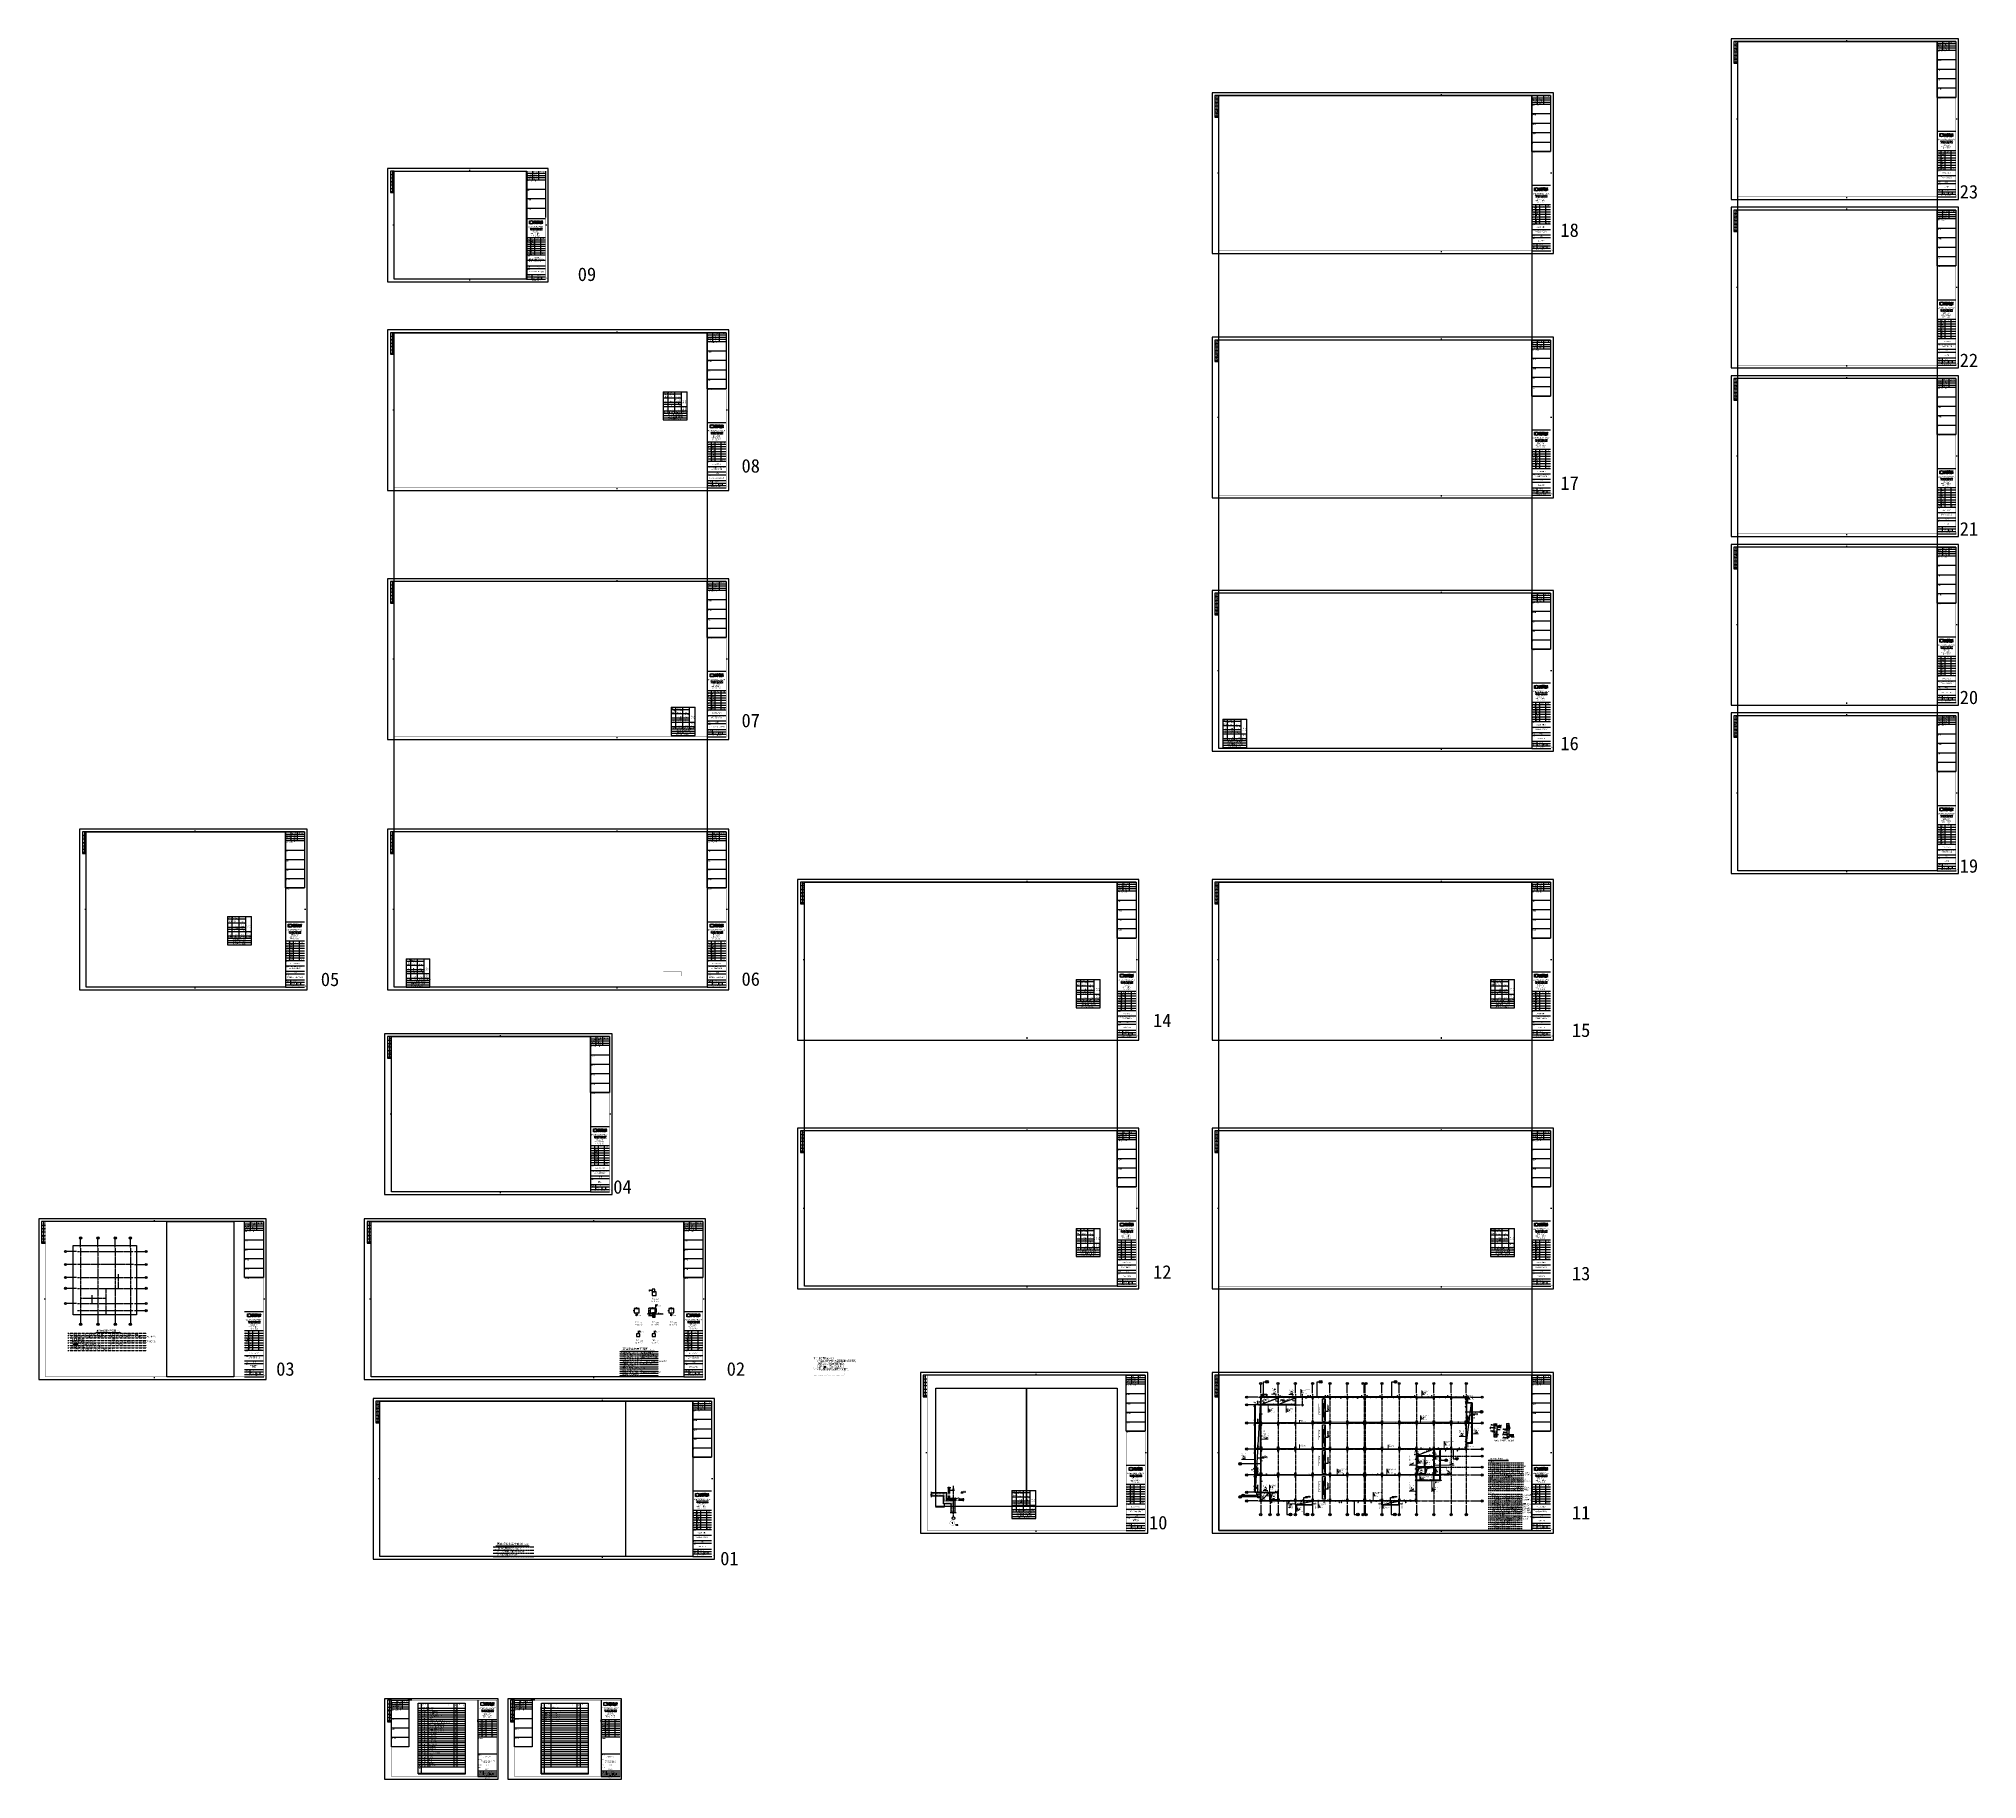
# Paper-space layout '布局1' of a CAD drawing. Extents: x -127115 to 589366, y -216148 to 427384.
# The model-space entities are those that its viewports show. They can reach past a viewport. Long polylines and large blocks are cut down to what shows.
import ezdxf
from ezdxf.enums import TextEntityAlignment as Align

# ---------------------------------------------------------------- set-up
doc = ezdxf.new("R2010")
doc.units = 0
doc.header["$LTSCALE"] = 10
for name, pattern in [('__DASH', [0.35, 0.25, -0.1]), ('CENTER', [2, 1.25, -0.25, 0.25, -0.25]), ('CENTER2', [1.125, 0.75, -0.125, 0.125, -0.125]), ('DASH', [0.35, 0.25, -0.1]), ('DASHED2', [0.375, 0.25, -0.125])]:
    doc.linetypes.add(name, pattern=pattern)
doc.layers.get('0').update_dxf_attribs({"linetype": 'CONTINUOUS'})
for name, color, linetype in [('1-牛腿', 6, 'CONTINUOUS'), ('A-ANNO-NOTE', 7, 'CONTINUOUS'), ('AXIS_TEXT', 7, 'CONTINUOUS'), ('JG_3', 3, 'CONTINUOUS'), ('NUM', 7, 'CONTINUOUS'), ('REIND', 1, 'CONTINUOUS'), ('REINL', 1, 'CONTINUOUS'), ('THIN', 7, 'CONTINUOUS'), ('图名下划线', 54, 'CONTINUOUS'), ('结-吊筋', 1, 'CONTINUOUS'), ('结-图框', 6, 'CONTINUOUS'), ('结-板', 30, 'CONTINUOUS'), ('结-构造柱', 2, 'CONTINUOUS'), ('结-柱', 2, 'CONTINUOUS'), ('结-柱-填充', 1, 'CONTINUOUS'), ('结-标注', 3, 'CONTINUOUS'), ('结-梁', 4, 'DASHED2'), ('结-梁-X编号', 81, 'CONTINUOUS'), ('结-梁-X钢筋', 80, 'CONTINUOUS'), ('结-梁-Y编号', 201, 'CONTINUOUS'), ('结-梁-Y钢筋', 200, 'CONTINUOUS'), ('结-详图-填充', 106, 'CONTINUOUS'), ('结-详图-标注', 84, 'CONTINUOUS'), ('结-详图-轮廓', 7, 'CONTINUOUS'), ('结-详图-钢筋', 1, 'CONTINUOUS'), ('结-轴网', 10, 'CENTER2'), ('结-轴网-标注', 14, 'CONTINUOUS')]:
    doc.layers.add(name, color=color, linetype=linetype)
doc.layers.add('TEXT', color=7, linetype='CONTINUOUS', lineweight=25)
for name, color, linetype, plot in [('ys-notprint', 7, 'CONTINUOUS', False), ('结-审图', 6, 'CONTINUOUS', False), ('结-隐线', 59, 'CONTINUOUS', False)]:
    doc.layers.add(name, color=color, linetype=linetype, plot=plot)
doc.styles.add('$RECOVER_230518134739-11', font='txt')
doc.styles.add('-黑体', font='simhei.ttf', dxfattribs={"width": 0.7})
doc.styles.add('_TCH_AXIS', font='COMPLEX', dxfattribs={"bigfont": 'GBCBIG'})
doc.styles.add('_TCH_DIM', font='SIMPLEX', dxfattribs={"bigfont": 'GBCBIG'})
doc.styles.add('_TCH_LABEL', font='COMPLEX', dxfattribs={"bigfont": 'GBCBIG'})
doc.styles.add('BW_Rein', font='tssdeng.shx', dxfattribs={"width": 0.7, "bigfont": 'hztxt-tsz.shx'})
doc.styles.add('COMPLEX', font='COMPLEX')
doc.styles.add('HZTXT', font='romans.shx', dxfattribs={"width": 0.5, "height": 300, "bigfont": 'HZTXT.shx'})
doc.styles.add('ROMANT', font='romant__.ttf')
doc.styles.add('TSSD', font='tssdeng.shx', dxfattribs={"width": 0.7, "bigfont": 'tssdchn.shx'})
doc.styles.add('TSSD_Label', font='Tssdeng.shx', dxfattribs={"width": 0.7, "bigfont": 'hztxt.shx'})
doc.styles.add('TSSD_Norm', font='Tssdeng.shx', dxfattribs={"bigfont": 'hztxt.shx'})
doc.styles.add('TSSD_Rein', font='tssdeng.shx', dxfattribs={"width": 0.7, "bigfont": 'hztxt.shx'})
doc.styles.add('ZDBOX', font='', dxfattribs={"width": 0.7})
doc.styles.add('宋体', font='')
doc.styles.add('工程数字化管理', font='')
doc.styles.add('工程数字化管理0.8', font='', dxfattribs={"width": 0.8})
doc.styles.add('蓝绿图框', font='', dxfattribs={"width": 0.7})
doc.styles.get('ZDBOX').set_extended_font_data('SimSun')
doc.styles.get('宋体').set_extended_font_data('SimSun')
doc.styles.get('工程数字化管理').set_extended_font_data('SimSun')
doc.styles.get('工程数字化管理0.8').set_extended_font_data('SimSun')
doc.styles.get('蓝绿图框').set_extended_font_data('SimSun')
pattern_1 = [(50, (196160.3, -230000), (179.315046, -15.688034), [18.75, -206.25]), (355, (196160.3, -230000), (-34.68783, 188.04803), [15, -165]), (100.4514, (196175.24, -230001.3), (144.627345, 172.35989), [15.93505, -175.28553]), (46.1842, (196160.3, -229950), (266.81026, -41.37975), [28.125, -309.375]), (96.6356, (196182.53, -229953.45), (233.66568, 243.52947), [23.90257, -262.92825]), (351.1842, (196160.3, -229950), (233.66549, 243.52965), [22.5, -247.5]), (21, (196185.3, -229962.5), (149.22676, -100.65472), [18.75, -206.25]), (326, (196185.3, -229962.5), (60.82883, 181.28751), [15, -165]), (71.4514, (196197.73, -229970.89), (210.05566, 80.63262), [15.93505, -175.28553]), (37.5, (196160.295, -230000), (3.039964, 83.223463), [0, -163, 0, -167.5, 0, -165.625]), (7.5, (196160.295, -230000), (65.767384, 98.602928), [0, -95.5, 0, -159.25, 0, -63.125]), (327.5, (196104.545, -230000), (133.455609, -5.638718), [0, -62.5, 0, -195, 0, -258.75]), (317.5, (196079.54, -230000), (145.796542, 25.026246), [0, -81.25, 0, -129.5, 0, -183.75]), (45, (196160.3, -230000), (-88.388348, 88.388348), [])]

# ---------------------------------------------------------------- blocks, each defined once
blk = doc.blocks.new('FT-18521265', base_point=(62438, -324434))
at = {"layer": '结-隐线', "linetype": 'DASH'}
for p, q in [((62438, -323234), (77438, -323234)), ((62438, -324434), (77438, -324434)), ((62438, -325634), (77438, -325634)), ((62438, -326834), (77438, -326834))]:
    blk.add_line(p, q, dxfattribs=at)
at = {"layer": 'TEXT', "style": 'TSSD_Rein', "width": 0.7}
for s, p in [('注:1.图中未注明桩定位均轴线居中。', (62970, -324153)), ('2.图中未注明桩顶标高均为-1.650米。', (63719, -325353)), ('3.图中未注明桩长均为28米。', (63719, -326553))]:
    blk.add_text(s, height=675, dxfattribs=at).set_placement(p)
blk = doc.blocks.new('qzf-jnc-cgb')
for p, q in [((-2645, 8066), (-2645, -2380)), ((-2645, 8066), (6186, 8066)), ((-2645, 7290), (3953, 7290)), ((-894, 115), (-894, 8066)), ((1534, 8066), (1534, 115)), ((3953, 8066), (3953, 115)), ((6186, -2380), (6186, 8066)), ((-2645, 5740), (3953, 5740)), ((-2645, 4189), (3953, 4189)), ((-2645, 3414), (3953, 3414)), ((-2645, 3414), (3953, 3414)), ((-2645, 2609), (6186, 2609)), ((-2645, 946), (3953, 946)), ((-2645, 946), (6186, 946)), ((-2645, 946), (3953, 946)), ((-2645, 115), (6186, 115)), ((-2645, -717), (6186, -717)), ((-2645, -1548), (6186, -1548)), ((-2645, -2380), (6186, -2380))]:
    blk.add_line(p, q)
at = {"color": 2, "style": 'TSSD', "width": 0.6}
for s, p in [('(电梯机房屋顶)', (-2643, 7480)), ('(24.600)', (-554, 7456)), ('(电梯机房层)', (-2523, 5929)), ('(21.370)', (-472, 5899)), ('(3.230)', (2288, 5884)), ('(5.090)', (2318, 4308))]:
    blk.add_text(s, height=400, dxfattribs=at).set_placement(p)
at = {"style": 'TSSD'}
for s, height, width, p in [('楼层号', 500, 0.7, (-2287, 248)), ('屋顶', 400, 0.6, (-1889, 6705)), ('1', 400, 0.7, (-1889, 2877)), ('3', 400, 0.7, (-1889, 4348)), ('2', 400, 0.7, (-1889, 3572)), ('-1', 400, 0.7, (-1889, 1105)), ('22.100~23.280', 400, 0.6, (-820, 6674)), ('楼面标高 H', 500, 0.7, (-580, 249)), ('-0.050', 400, 0.7, (-342, 2853)), ('10.480', 400, 0.7, (-110, 3533)), ('-3.350', 400, 0.7, (-110, 1065)), ('16.280', 400, 0.7, (-85, 4348)), ('5.820~7.000', 400, 0.7, (1691, 5140)), ('层高(M)', 500, 0.7, (1952, 286)), ('10.530', 400, 0.7, (2459, 2853)), ('3.300', 400, 0.7, (2459, 1065)), ('5.800', 400, 0.7, (2459, 3533)), ('梁、板：C30', 400, 0.65, (4033, 4422)), ('墙、柱：C30', 400, 0.65, (4033, 3796)), ('梁、板：C35', 400, 0.65, (4033, 1835)), ('墙、柱：C35', 400, 0.65, (4033, 1209)), ('砼强度等级', 500, 0.7, (4189, 286)), ('结构层楼面标高及结构层高表', 500, 0.65, (-941, -557)), ('上部结构嵌固部位：基础顶面', 500, 0.65, (-941, -1389)), ('未注明框架抗震等级三级', 500, 0.65, (-712, -2220))]:
    blk.add_text(s, height=height, dxfattribs=dict(at, width=width)).set_placement(p)
blk = doc.blocks.new('FT-18526709', base_point=(84240, -329214))
at = {"layer": '结-隐线', "linetype": 'DASH'}
for p, q in [((84240, -323214), (105832, -323214)), ((84240, -324414), (105832, -324414)), ((84240, -325614), (105832, -325614)), ((84240, -326814), (105832, -326814)), ((84240, -328014), (105832, -328014)), ((84240, -328014), (105832, -328014)), ((84240, -329214), (105832, -329214)), ((84240, -330414), (105832, -330414)), ((84240, -331614), (105832, -331614)), ((84240, -332814), (105832, -332814)), ((84240, -334014), (105832, -334014)), ((84240, -335214), (105832, -335214)), ((84240, -336414), (105832, -336414))]:
    blk.add_line(p, q, dxfattribs=at)
at = {"layer": 'TEXT', "style": 'TSSD_Rein', "width": 0.7}
for s, p in [('说明:1.图中未注明承台底标高均为-1.600,未注明定位均轴线居中。', (84350, -324133)), ('基础拉梁做法按图集《22G101-3》施工。', (85481, -333733)), ('3.未注明基础混凝土的强度等级为：C30,11~14轴交2/B~E轴间基础混凝土强度等级为C35;', (85481, -328933)), ('4.基础详图详见结施-03。', (85481, -331333)), ('5.除注明外未注明基础拉梁底标高为-1.500米', (85481, -332533)), ('     2.除注明外，基础（含承台）底部垫层厚度100，每边扩出基础边缘100', (84350, -325333)), ('浆M5），20厚1:2水泥砂浆内侧抹面。', (86038, -327733)), ('(或扩至砖胎膜边缘); 承台侧面采用混凝土实心砖（砖MU15、水泥砂', (86038, -326533)), ('电梯基坑抗渗等级为P8,素混凝土垫层的强度等级为 C15。', (86038, -330133)), ('7.未注明构造柱为GZ1(按总说明施工).', (85481, -336133)), ('6.主梁有次梁搁置时,次梁两侧各附加三根箍筋,间距@50，箍筋直径同梁箍筋。', (85481, -334933))]:
    blk.add_text(s, height=675, dxfattribs=at).set_placement(p)
blk = doc.blocks.new('_AXISO')
blk.add_circle((0, 0), 0.5)
at = {"layer": 'AXIS_TEXT', "style": 'COMPLEX', "width": 1.041667}
blk.add_attdef('A', text='', height=0.56, dxfattribs=at).set_placement((-0.25, -0.28), (0.25, -0.28), align=Align.FIT)
blk = doc.blocks.new('QZF-HY-CJ-(-1)A')
at = {"layer": '结-轴网'}
for p, q in [((-1500, 27300), (24500, 27300)), ((0, 28800), (0, -1500)), ((8000, 28800), (8000, -1500)), ((16000, 28800), (16000, -1500)), ((23000, 28800), (23000, -1500)), ((24500, 21300), (-1500, 21300)), ((-1500, 15300), (24500, 15300)), ((-1500, 10300), (24500, 10300)), ((11700, 10300), (11700, -1500)), ((17300, 16908), (17300, 10300)), ((-1500, 3300), (24500, 3300)), ((-1500, 0), (24500, 0)), ((11500, 5600), (0, 5600)), ((5350, 3180), (5350, 7179))]:
    blk.add_line(p, q, dxfattribs=at)
at = {"layer": '结-轴网-标注'}
for p, q in [((-1875, 27300), (-6514, 27300)), ((0, 29175), (0, 33100)), ((8000, 29175), (8000, 33100)), ((16000, 29175), (16000, 33100)), ((23000, 29175), (23000, 33100)), ((24875, 27300), (29800, 27300)), ((-1875, 21300), (-6514, 21300)), ((24875, 21300), (29800, 21300)), ((-1875, 15300), (-6514, 15300)), ((-1875, 10300), (-6514, 10300)), ((24875, 15300), (29800, 15300)), ((24875, 10300), (29800, 10300)), ((-1875, 3300), (-6514, 3300)), ((24875, 3300), (29800, 3300)), ((24875, 0), (29800, 0)), ((0, -1875), (0, -5800)), ((8000, -1875), (8000, -5800)), ((16000, -1875), (16000, -5800)), ((23000, -1875), (23000, -5800))]:
    blk.add_line(p, q, dxfattribs=at)
ref = blk.add_blockref('_AXISO', (-7014, 27300), dxfattribs=dict(at, xscale=1000, yscale=1000, zscale=1000))
ref.add_attrib('A', 'E', dxfattribs={"layer": 'AXIS_TEXT', "height": 557, "style": '_TCH_AXIS'}).set_placement((-7226, 27022), (-6802, 27022), align=Align.FIT)
ref = blk.add_blockref('_AXISO', (0, 33600), dxfattribs=dict(at, xscale=1000, yscale=1000, zscale=1000))
ref.add_attrib('A', '11', dxfattribs={"layer": 'AXIS_TEXT', "height": 461, "style": '_TCH_AXIS'}).set_placement((-263, 33370), (263, 33370), align=Align.FIT)
ref = blk.add_blockref('_AXISO', (8000, 33600), dxfattribs=dict(at, xscale=1000, yscale=1000, zscale=1000))
ref.add_attrib('A', '12', dxfattribs={"layer": 'AXIS_TEXT', "height": 410.6, "style": '_TCH_AXIS'}).set_placement((7717, 33395), (8283, 33395), align=Align.FIT)
ref = blk.add_blockref('_AXISO', (16000, 33600), dxfattribs=dict(at, xscale=1000, yscale=1000, zscale=1000))
ref.add_attrib('A', '13', dxfattribs={"layer": 'AXIS_TEXT', "height": 410.6, "style": '_TCH_AXIS'}).set_placement((15717, 33395), (16283, 33395), align=Align.FIT)
ref = blk.add_blockref('_AXISO', (23000, 33600), dxfattribs=dict(at, xscale=1000, yscale=1000, zscale=1000))
ref.add_attrib('A', '14', dxfattribs={"layer": 'AXIS_TEXT', "height": 392.6, "style": '_TCH_AXIS'}).set_placement((22710, 33404), (23290, 33404), align=Align.FIT)
ref = blk.add_blockref('_AXISO', (30300, 27300), dxfattribs=dict(at, xscale=1000, yscale=1000, zscale=1000))
ref.add_attrib('A', 'E', dxfattribs={"layer": 'AXIS_TEXT', "height": 557, "style": '_TCH_AXIS'}).set_placement((30088, 27022), (30512, 27022), align=Align.FIT)
ref = blk.add_blockref('_AXISO', (-7014, 21300), dxfattribs=dict(at, xscale=1000, yscale=1000, zscale=1000))
ref.add_attrib('A', '01/D', dxfattribs={"layer": 'AXIS_TEXT', "height": 544.1, "style": '_TCH_AXIS', "width": 0.22973}).set_placement((-7234, 21028), (-6794, 21028), align=Align.FIT)
ref = blk.add_blockref('_AXISO', (30300, 21300), dxfattribs=dict(at, xscale=1000, yscale=1000, zscale=1000))
ref.add_attrib('A', '01/D', dxfattribs={"layer": 'AXIS_TEXT', "height": 544.1, "style": '_TCH_AXIS', "width": 0.22973}).set_placement((30080, 21028), (30520, 21028), align=Align.FIT)
ref = blk.add_blockref('_AXISO', (-7014, 15300), dxfattribs=dict(at, xscale=1000, yscale=1000, zscale=1000))
ref.add_attrib('A', 'D', dxfattribs={"layer": 'AXIS_TEXT', "height": 544, "style": '_TCH_AXIS'}).set_placement((-7234, 15028), (-6794, 15028), align=Align.FIT)
ref = blk.add_blockref('_AXISO', (-7014, 10300), dxfattribs=dict(at, xscale=1000, yscale=1000, zscale=1000))
ref.add_attrib('A', '1/C', dxfattribs={"layer": 'AXIS_TEXT', "height": 544.1, "style": '_TCH_AXIS', "width": 0.326923}).set_placement((-7234, 10028), (-6794, 10028), align=Align.FIT)
ref = blk.add_blockref('_AXISO', (30300, 15300), dxfattribs=dict(at, xscale=1000, yscale=1000, zscale=1000))
ref.add_attrib('A', 'D', dxfattribs={"layer": 'AXIS_TEXT', "height": 544, "style": '_TCH_AXIS'}).set_placement((30080, 15028), (30520, 15028), align=Align.FIT)
ref = blk.add_blockref('_AXISO', (30300, 10300), dxfattribs=dict(at, xscale=1000, yscale=1000, zscale=1000))
ref.add_attrib('A', '1/C', dxfattribs={"layer": 'AXIS_TEXT', "height": 544.1, "style": '_TCH_AXIS', "width": 0.326923}).set_placement((30080, 10028), (30520, 10028), align=Align.FIT)
ref = blk.add_blockref('_AXISO', (-7014, 3300), dxfattribs=dict(at, xscale=1000, yscale=1000, zscale=1000))
ref.add_attrib('A', 'C', dxfattribs={"layer": 'AXIS_TEXT', "height": 570, "style": '_TCH_AXIS'}).set_placement((-7217, 3015), (-6810, 3015), align=Align.FIT)
ref = blk.add_blockref('_AXISO', (30300, 3300), dxfattribs=dict(at, xscale=1000, yscale=1000, zscale=1000))
ref.add_attrib('A', 'C', dxfattribs={"layer": 'AXIS_TEXT', "height": 570, "style": '_TCH_AXIS'}).set_placement((30097, 3015), (30503, 3015), align=Align.FIT)
ref = blk.add_blockref('_AXISO', (30300, 0), dxfattribs=dict(at, xscale=1000, yscale=1000, zscale=1000))
ref.add_attrib('A', '2/B', dxfattribs={"layer": 'AXIS_TEXT', "height": 565.7, "style": '_TCH_AXIS', "width": 0.355932}).set_placement((30017, -283), (30583, -283), align=Align.FIT)
ref = blk.add_blockref('_AXISO', (0, -6300), dxfattribs=dict(at, xscale=1000, yscale=1000, zscale=1000))
ref.add_attrib('A', '11', dxfattribs={"layer": 'AXIS_TEXT', "height": 461, "style": '_TCH_AXIS'}).set_placement((-263, -6530), (263, -6530), align=Align.FIT)
ref = blk.add_blockref('_AXISO', (8000, -6300), dxfattribs=dict(at, xscale=1000, yscale=1000, zscale=1000))
ref.add_attrib('A', '12', dxfattribs={"layer": 'AXIS_TEXT', "height": 410.6, "style": '_TCH_AXIS'}).set_placement((7717, -6505), (8283, -6505), align=Align.FIT)
ref = blk.add_blockref('_AXISO', (16000, -6300), dxfattribs=dict(at, xscale=1000, yscale=1000, zscale=1000))
ref.add_attrib('A', '13', dxfattribs={"layer": 'AXIS_TEXT', "height": 410.6, "style": '_TCH_AXIS'}).set_placement((15717, -6505), (16283, -6505), align=Align.FIT)
ref = blk.add_blockref('_AXISO', (23000, -6300), dxfattribs=dict(at, xscale=1000, yscale=1000, zscale=1000))
ref.add_attrib('A', '14', dxfattribs={"layer": 'AXIS_TEXT', "height": 392.6, "style": '_TCH_AXIS'}).set_placement((22710, -6496), (23290, -6496), align=Align.FIT)
blk = doc.blocks.new('FT-18532653', base_point=(115719, -335187))
at = {"layer": 'TEXT'}
h = blk.add_hatch(dxfattribs=at)
h.set_pattern_fill('ANGLE', color=256, scale=65.217391)
h.set_pattern_definition([(0, (267503.6, -256463.96), (0, 455.5435), [331.3043, -124.2391]), (90, (267503.6, -256463.96), (-455.5435, 3e-14), [331.3043, -124.2391])])
h.paths.add_polyline_path([(118554, -328214), (120335, -328214), (120335, -329010), (118554, -329010)])
blk.add_lwpolyline([(118554, -328214), (120335, -328214), (120335, -329010), (118554, -329010)], close=True, dxfattribs=at)
at = {"layer": '结-隐线', "linetype": 'DASH'}
for p, q in [((115719, -323187), (134725, -323187)), ((115719, -324387), (134725, -324387)), ((115719, -325587), (134725, -325587)), ((115719, -326787), (134725, -326787)), ((134725, -323187), (153730, -323187)), ((134725, -324387), (153730, -324387)), ((134725, -325587), (153730, -325587)), ((134725, -326787), (153730, -326787)), ((115719, -327987), (134725, -327987)), ((115719, -329187), (134725, -329187)), ((115719, -330387), (134725, -330387)), ((115719, -331587), (134725, -331587)), ((134725, -327987), (153730, -327987)), ((134725, -329187), (153730, -329187)), ((134725, -330387), (153730, -330387)), ((134725, -331587), (153730, -331587))]:
    blk.add_line(p, q, dxfattribs=at)
at = {"layer": 'TEXT', "style": 'TSSD_Rein', "width": 0.7}
for s, p in [('说明:1.未注板面标高均为-3.350,未注明板厚均为h=400mm。', (115829, -324105)), ('2.除注明外底板未画拉通筋均为%%13214@180双层双向通长，图中所注板面筋为', (117041, -325305)), ('  除通长筋外的附加筋。', (117041, -326505)), ('  图中未注明附加筋锚入承台长度为 La。', (117041, -327705)), ('7.施工中遇到未明之事，应及时与设计院及有关单位协商解决，切勿盲目施工。', (136046, -327705)), ('5.底板钢筋应按电气接地要求焊接接地,详电施图。', (136046, -324105)), ('6.基础预留孔洞和预埋件均应与建筑、水、电、暖等有关专业的施工图核对后，', (136046, -325305)), ('  方可施工。', (136046, -326505)), ('3.底板板筋在板边口处上下弯折按《22G101-3》执行。', (117041, -330105)), ('4.底板的砼强度等级为C35,抗渗等级为P8,底板下均设100厚C15素砼垫层。', (117041, -331305)), ('图中        示意处板厚h=400,板面标高-3.950。', (117521, -328905)), ('8.基础详图详结施-04。', (136019, -328905))]:
    blk.add_text(s, height=675, dxfattribs=at).set_placement(p)
blk = doc.blocks.new('template_dir_浙_图纸目录__0.0000')
at = {"true_color": 0x1306c6}
h = blk.add_hatch(color=172, dxfattribs=at)
h.dxf.hatch_style = 1
edge = h.paths.add_edge_path()
edge.add_arc((362.4, 278.1), 5.44, 94.4808, 265.5192)
edge.add_line((361.9, 272.6), (361.9, 272.5))
edge.add_line((361.9, 272.5), (355.6, 272.5))
edge.add_line((355.6, 272.5), (355.6, 283.6))
edge.add_line((355.6, 283.6), (361.9, 283.6))
edge.add_line((361.9, 283.6), (361.9, 283.5))
at = {"true_color": 0x09f68f}
h = blk.add_hatch(color=110, dxfattribs=at)
h.dxf.hatch_style = 1
edge = h.paths.add_edge_path()
edge.add_arc((362.4, 278.1), 5.44, 274.4808, 445.5192)
edge.add_line((362.8, 283.5), (362.8, 283.6))
edge.add_line((362.8, 283.6), (369.2, 283.6))
edge.add_line((369.2, 283.6), (369.2, 272.5))
edge.add_line((369.2, 272.5), (362.8, 272.5))
edge.add_line((362.8, 272.5), (362.8, 272.6))
at = {"layer": '结-图框'}
h = blk.add_hatch(color=256, dxfattribs=at)
h.dxf.hatch_style = 1
h.paths.add_polyline_path([(373.2, 282.1), (373.2, 282.6), (375.3, 282.6), (375.3, 283.2), (376.2, 283.2), (376.2, 282.6), (377.6, 282.6), (377.6, 283.2), (378.6, 283.2), (378.6, 282.6), (380.7, 282.6), (380.7, 282.1), (378.6, 282.1), (378.6, 281.7), (377.6, 281.7), (377.6, 282.1), (376.2, 282.1), (376.2, 281.7), (375.3, 281.7), (375.3, 282.1)])
h = blk.add_hatch(color=256, dxfattribs=at)
h.dxf.hatch_style = 1
h.paths.add_polyline_path([(378.1, 278.2), (378.7, 278.2), (378.7, 276.6), (378.1, 276.6)], flags=16)
h.paths.add_polyline_path([(376.6, 278.2), (377.3, 278.2), (377.3, 276.6), (376.6, 276.6)], flags=16)
h.paths.add_polyline_path([(375.1, 278.2), (375.8, 278.2), (375.8, 276.6), (375.1, 276.6)], flags=16)
h.paths.add_polyline_path([(374.2, 278.6), (379.7, 278.6), (379.7, 276.5), (380.7, 276.5), (380.7, 276.1), (373.2, 276.1), (373.2, 276.5), (374.2, 276.5)])
h = blk.add_hatch(color=256, dxfattribs=at)
h.dxf.hatch_style = 1
edge = h.paths.add_edge_path()
edge.add_arc((374, 274.6), 0.588, 9.97956, 76.72235)
edge.add_arc((373.9, 274), 1.24, 79.50391, 102.95305)
edge.add_arc((373.8, 274.7), 0.529, 108.76296, 246.01997)
edge.add_arc((371.1, 269.1), 5.67, 61.3697, 64.4694, ccw=False)
edge.add_arc((362.6, 253.6), 23.3, 60.4561, 61.28822, ccw=False)
edge.add_arc((374, 273.7), 0.22, -60.32838, 60.32838, ccw=False)
edge.add_arc((373.9, 274), 0.518, 238.33799, 296.0908, ccw=False)
edge.add_arc((373.8, 273.8), 0.3, 192.06124, 237.65687, ccw=False)
edge.add_line((373.5, 273.7), (373.2, 273.7))
edge.add_arc((373.7, 273.8), 0.531, 185.33153, 253.05183)
edge.add_arc((373.9, 274.5), 1.28, 255.98147, 284.01853)
edge.add_arc((374.1, 273.8), 0.544, 285.70738, 345.15625)
edge.add_arc((373.2, 273.8), 1.38, 355.20215, 364.79785)
edge.add_arc((374, 273.7), 0.614, 16.72044, 65.8869)
edge.add_arc((376.6, 279.3), 5.51, 238.49744, 244.96766, ccw=False)
edge.add_arc((373.8, 274.8), 0.22, 118.1848, 245.35177, ccw=False)
edge.add_arc((373.9, 274.5), 0.475, 68.68697, 115.21775, ccw=False)
edge.add_arc((373.9, 274.6), 0.432, 18.88606, 64.25756, ccw=False)
edge.add_line((374.3, 274.7), (374.6, 274.7))
edge.add_line((374.6, 274.7), (374.6, 274.7))
h = blk.add_hatch(color=256, dxfattribs=at)
h.dxf.hatch_style = 1
h.paths.add_polyline_path([(374, 281.3), (374.8, 281.3), (374.8, 279), (374, 279)])
h = blk.add_hatch(color=256, dxfattribs=at)
h.dxf.hatch_style = 1
h.paths.add_polyline_path([(374.9, 273.2), (374.9, 275.2), (375.3, 275.2), (375.9, 273.8), (376.6, 275.2), (377, 275.2), (377, 273.2), (376.6, 273.2), (376.6, 274.7), (375.9, 273.2), (375.8, 273.2), (375.1, 274.7), (375.1, 273.2)])
h = blk.add_hatch(color=256, dxfattribs=at)
h.dxf.hatch_style = 1
h.paths.add_polyline_path([(375.6, 281.4), (376.4, 281.4), (376.4, 278.9), (375.6, 278.9)])
h = blk.add_hatch(color=256, dxfattribs=at)
h.dxf.hatch_style = 1
edge = h.paths.add_edge_path()
edge.add_arc((353.8, 300.6), 31.9, 316.88091, 317.97918)
edge.add_arc((372.8, 282.7), 5.77, 324.31707, 337.73317)
edge.add_line((378.1, 280.5), (380.5, 280.5))
edge.add_line((380.5, 280.5), (380.5, 280.9))
edge.add_line((380.5, 280.9), (378.3, 280.9))
edge.add_line((378.3, 280.9), (378.4, 281.3))
edge.add_line((378.4, 281.3), (377.4, 281.5))
edge.add_arc((361.7, 285), 16.2, 337.58822, 347.28169, ccw=False)
edge.add_line((376.6, 278.9), (377, 278.9))
h = blk.add_hatch(color=256, dxfattribs=at)
h.dxf.hatch_style = 1
h.paths.add_polyline_path([(378, 274.6), (377.7, 274.1), (378.2, 274.1)], flags=16)
h.paths.add_polyline_path([(378, 275.2), (378.1, 275.2), (379, 273.2), (378.6, 273.2), (378.3, 273.9), (377.6, 273.9), (377.3, 273.2), (377.1, 273.2)])
h = blk.add_hatch(color=256, dxfattribs=at)
h.dxf.hatch_style = 1
edge = h.paths.add_edge_path()
edge.add_line((378.1, 279.9), (379.4, 278.8))
edge.add_line((379.4, 278.8), (379.8, 279.6))
edge.add_arc((377.7, 276.7), 3.58, 53.66631, 80.61729)
edge.add_line((378.3, 280.2), (378.1, 279.9))
h = blk.add_hatch(color=256, dxfattribs=at)
h.dxf.hatch_style = 1
edge = h.paths.add_edge_path(flags=16)
edge.add_line((379.5, 274.3), (379.5, 275))
edge.add_line((379.5, 275), (379.7, 275))
edge.add_arc((379.7, 274.7), 0.346, -90, 90, ccw=False)
edge.add_line((379.7, 274.3), (379.5, 274.3))
edge = h.paths.add_edge_path()
edge.add_line((379.1, 275.2), (379.1, 273.2))
edge.add_line((379.1, 273.2), (379.5, 273.2))
edge.add_line((379.5, 273.2), (379.5, 274.1))
edge.add_line((379.5, 274.1), (379.6, 274.1))
edge.add_line((379.6, 274.1), (380.3, 273.2))
edge.add_line((380.3, 273.2), (380.7, 273.2))
edge.add_line((380.7, 273.2), (380, 274.2))
edge.add_arc((379.8, 274.7), 0.62, 289.27252, 342.8285)
edge.add_arc((379.5, 274.7), 0.963, 352.98518, 367.01482)
edge.add_arc((379.9, 274.7), 0.508, 14.24108, 94.84819)
edge.add_line((379.9, 275.2), (379.1, 275.2))
h = blk.add_hatch(color=256, dxfattribs=at)
h.dxf.hatch_style = 1
h.paths.add_polyline_path([(380.5, 275.2), (382.2, 275.2), (382.2, 275), (381.5, 275), (381.5, 273.3), (381.1, 273.3), (381.1, 275), (380.5, 275)])
h = blk.add_hatch(color=256, dxfattribs=at)
h.dxf.hatch_style = 1
edge = h.paths.add_edge_path()
edge.add_arc((327.6, 452.9), 183.8, 286.95473, 287.78237)
edge.add_line((383.7, 277.9), (383.8, 277.6))
edge.add_arc((379.3, 282.6), 6.74, 289.53681, 311.39281, ccw=False)
edge.add_line((381.6, 276.3), (381.2, 277.1))
h = blk.add_hatch(color=256, dxfattribs=at)
h.dxf.hatch_style = 1
edge = h.paths.add_edge_path()
edge.add_arc((366.1, 287.8), 16.8, 335.84879, 344.27805, ccw=False)
edge.add_line((381.4, 280.9), (381.2, 280.8))
edge.add_line((381.2, 280.8), (381.4, 280))
edge.add_line((381.4, 280), (382.4, 280.4))
edge.add_line((382.4, 280.4), (381.6, 278.9))
edge.add_line((381.6, 278.9), (381.4, 278.9))
edge.add_line((381.4, 278.9), (381.6, 278))
edge.add_arc((377.8, 290.3), 12.9, 287.36048, 296.70758)
edge.add_line((383.6, 278.8), (383.5, 279.1))
edge.add_line((383.5, 279.1), (382.3, 279))
edge.add_arc((375.9, 284.7), 8.54, 318.09316, 336.88604)
edge.add_line((383.8, 281.3), (383, 281.7))
edge.add_line((383, 281.7), (382.7, 280.9))
edge.add_line((382.7, 280.9), (382.1, 280.9))
edge.add_arc((359.9, 296), 26.8, 325.81382, 330.59592)
edge.add_line((383.2, 282.8), (382.3, 283.2))
h = blk.add_hatch(color=256, dxfattribs=at)
h.dxf.hatch_style = 1
edge = h.paths.add_edge_path()
edge.add_line((384.5, 274.6), (384.8, 274.6))
edge.add_arc((384, 274.4), 0.835, 19.99545, 81.94993)
edge.add_arc((383.9, 274.3), 0.927, 75.70537, 104.29463)
edge.add_arc((383.9, 274.2), 0.977, 99.00532, 260.99468)
edge.add_arc((383.9, 274.3), 1.07, 259.13184, 280.86816)
edge.add_arc((384, 274.1), 0.836, 276.11439, 339.06431)
edge.add_line((384.8, 273.8), (384.5, 273.8))
edge.add_arc((384, 274.1), 0.619, 283.1978, 333.63181, ccw=False)
edge.add_arc((384, 274), 0.585, 251.27943, 282.44119, ccw=False)
edge.add_arc((384.2, 274.2), 0.823, 120.44569, 244.75085, ccw=False)
edge.add_arc((384, 274.3), 0.715, 81.01837, 112.84654, ccw=False)
edge.add_arc((384, 274.4), 0.6, 24.24829, 75.49162, ccw=False)
h = blk.add_hatch(color=256, dxfattribs=at)
h.dxf.hatch_style = 1
edge = h.paths.add_edge_path()
edge.add_line((383.8, 282.9), (387.7, 282.9))
edge.add_line((387.7, 282.9), (387.7, 280.3))
edge.add_line((387.7, 280.3), (388.5, 280.3))
edge.add_line((388.5, 280.3), (388.5, 279.8))
edge.add_line((388.5, 279.8), (386.3, 279.8))
edge.add_line((386.3, 279.8), (386.3, 279.4))
edge.add_line((386.3, 279.4), (387, 278.6))
edge.add_line((387, 278.6), (387.7, 279.5))
edge.add_line((387.7, 279.5), (388.4, 279))
edge.add_arc((384.2, 283), 5.75, 303.7889, 316.44006, ccw=False)
edge.add_arc((392.8, 283), 7.2, 221.86222, 234.19219)
edge.add_line((388.5, 277.1), (387.8, 276.5))
edge.add_arc((392.5, 281.5), 6.82, 205.75472, 227.36341, ccw=False)
edge.add_line((386.3, 278.5), (386.3, 276.4))
edge.add_arc((385.4, 277.1), 1.19, 258.18424, 324.66662, ccw=False)
edge.add_line((385.1, 275.9), (384.9, 276.5))
edge.add_arc((385, 277), 0.524, 259.28312, 337.96735)
edge.add_line((385.5, 276.9), (385.5, 277.7))
edge.add_arc((379.7, 283.3), 8.08, 302.03652, 315.75913, ccw=False)
edge.add_line((384, 276.5), (383.5, 277.2))
edge.add_line((383.5, 277.2), (385.5, 278.3))
edge.add_line((385.5, 278.3), (385.5, 279.8))
edge.add_line((385.5, 279.8), (383.7, 279.8))
edge.add_line((383.7, 279.8), (383.7, 280.3))
edge.add_line((383.7, 280.3), (386.8, 280.3))
edge.add_line((386.8, 280.3), (386.8, 281.1))
edge.add_line((386.8, 281.1), (384, 281.1))
edge.add_line((384, 281.1), (384, 281.6))
edge.add_line((384, 281.6), (386.8, 281.6))
edge.add_line((386.8, 281.6), (386.8, 282.4))
edge.add_line((386.8, 282.4), (383.8, 282.4))
edge.add_line((383.8, 282.4), (383.8, 282.9))
h = blk.add_hatch(color=256, dxfattribs=at)
h.dxf.hatch_style = 1
edge = h.paths.add_edge_path()
edge.add_arc((383.2, 277.1), 2.69, 38.23547, 68.94626, ccw=False)
edge.add_line((385.3, 278.7), (384.6, 278.2))
edge.add_line((384.6, 278.2), (383.9, 279.3))
edge.add_line((383.9, 279.3), (384.1, 279.6))
h = blk.add_hatch(color=256, dxfattribs=at)
h.dxf.hatch_style = 1
h.paths.add_polyline_path([(385, 275.2), (385.4, 275.2), (385.4, 273.2), (385, 273.2)])
h = blk.add_hatch(color=256, dxfattribs=at)
h.dxf.hatch_style = 1
h.paths.add_polyline_path([(385.6, 275.2), (387.3, 275.2), (387.3, 275), (386.6, 275), (386.6, 273.3), (386.2, 273.3), (386.2, 275), (385.6, 275)])
h = blk.add_hatch(color=256, dxfattribs=at)
h.dxf.hatch_style = 1
h.paths.add_polyline_path([(387.4, 275.2), (387.8, 275.2), (388.4, 274.3), (388.9, 275.2), (389.2, 275.2), (388.5, 274.1), (388.5, 273.3), (388.1, 273.3), (388.1, 274.1)])
h = blk.add_hatch(color=256, dxfattribs=at)
h.dxf.hatch_style = 1
edge = h.paths.add_edge_path()
edge.add_line((392.3, 282.8), (389.2, 282.8))
edge.add_line((389.2, 282.8), (389.2, 282.3))
edge.add_line((389.2, 282.3), (391.3, 282.3))
edge.add_arc((378.1, 283.8), 13.3, 343.65751, 353.68099, ccw=False)
edge.add_line((390.8, 280), (389.7, 281.4))
edge.add_line((389.7, 281.4), (389.2, 281.1))
edge.add_arc((377.3, 271.6), 15.2, 29.58472, 38.46836, ccw=False)
edge.add_arc((378.1, 283.8), 13.3, 325.01402, 339.52702, ccw=False)
edge.add_line((389, 276.2), (389.4, 276))
edge.add_arc((384.8, 281.3), 7.02, 310.86241, 334.26838)
edge.add_line((391.1, 278.2), (391.8, 276.8))
edge.add_line((391.8, 276.8), (392.8, 277.5))
edge.add_line((392.8, 277.5), (391.5, 279.2))
edge.add_arc((378, 284.2), 14.3, 339.91185, 354.55679)
h = blk.add_hatch(color=256, dxfattribs=at)
h.dxf.hatch_style = 1
edge = h.paths.add_edge_path()
edge.add_arc((390.5, 274.6), 0.588, 9.97956, 76.72235)
edge.add_arc((390.4, 274), 1.24, 79.50391, 102.95305)
edge.add_arc((390.3, 274.7), 0.529, 108.76296, 246.01997)
edge.add_arc((387.7, 269.1), 5.67, 61.3697, 64.4694, ccw=False)
edge.add_arc((379.2, 253.6), 23.3, 60.4561, 61.28822, ccw=False)
edge.add_arc((390.6, 273.7), 0.22, -60.32838, 60.32838, ccw=False)
edge.add_arc((390.5, 274), 0.518, 238.33799, 296.0908, ccw=False)
edge.add_arc((390.3, 273.8), 0.3, 192.06124, 237.65687, ccw=False)
edge.add_line((390.1, 273.7), (389.8, 273.7))
edge.add_arc((390.3, 273.8), 0.531, 185.33153, 253.05183)
edge.add_arc((390.5, 274.5), 1.28, 255.98147, 284.01853)
edge.add_arc((390.6, 273.8), 0.544, 285.70738, 345.15625)
edge.add_arc((389.8, 273.8), 1.38, 355.20215, 364.79785)
edge.add_arc((390.6, 273.7), 0.614, 16.72044, 65.8869)
edge.add_arc((393.1, 279.3), 5.51, 238.49744, 244.96766, ccw=False)
edge.add_arc((390.4, 274.8), 0.22, 118.1848, 245.35177, ccw=False)
edge.add_arc((390.5, 274.5), 0.475, 68.68697, 115.21775, ccw=False)
edge.add_arc((390.4, 274.6), 0.432, 18.88606, 64.25756, ccw=False)
edge.add_line((390.8, 274.7), (391.1, 274.7))
edge.add_line((391.1, 274.7), (391.1, 274.7))
h = blk.add_hatch(color=256, dxfattribs=at)
h.dxf.hatch_style = 1
h.paths.add_polyline_path([(391.4, 273.2), (391.4, 275.2), (391.8, 275.2), (392.5, 273.8), (393.1, 275.2), (393.5, 275.2), (393.5, 273.2), (393.1, 273.2), (393.1, 274.7), (392.5, 273.2), (392.3, 273.2), (391.7, 274.7), (391.7, 273.2)])
h = blk.add_hatch(color=256, dxfattribs=at)
h.dxf.hatch_style = 1
edge = h.paths.add_edge_path(flags=16)
edge.add_line((393.2, 282.3), (395, 282.3))
edge.add_arc((383.9, 283.9), 11.2, 336.7665, 351.83037, ccw=False)
edge.add_arc((400.7, 283.3), 7.5, 187.72438, 210.75051, ccw=False)
edge = h.paths.add_edge_path()
edge.add_line((392.7, 282.8), (396.2, 282.8))
edge.add_arc((385.5, 284), 10.7, 329.69158, 353.73397, ccw=False)
edge.add_arc((399.9, 282.1), 6.22, 214.47046, 236.31481)
edge.add_line((396.4, 276.9), (395.6, 276.1))
edge.add_arc((399.1, 280.5), 5.62, 209.65762, 232.0919, ccw=False)
edge.add_arc((388.7, 282.2), 7.11, 296.25451, 320.64379, ccw=False)
edge.add_line((391.8, 275.8), (391.6, 276.2))
edge.add_arc((388.8, 280.9), 5.51, 300.07537, 333.79237)
edge.add_arc((402.4, 283), 9.69, 181.11525, 207.56075, ccw=False)
h = blk.add_hatch(color=256, dxfattribs=at)
h.dxf.hatch_style = 1
h.paths.add_polyline_path([(393.9, 275.2), (394.3, 275.2), (394.3, 273.2), (393.9, 273.2)])
h = blk.add_hatch(color=256, dxfattribs=at)
h.dxf.hatch_style = 1
h.paths.add_polyline_path([(394.6, 275.2), (394.6, 273.2), (395.9, 273.2), (395.9, 273.5), (395, 273.5), (395, 275.2)])
h = blk.add_hatch(color=256, dxfattribs=at)
h.dxf.hatch_style = 1
h.paths.add_polyline_path([(396, 275.2), (396, 273.2), (397.4, 273.2), (397.4, 273.5), (396.4, 273.5), (396.4, 274.2), (397.1, 274.2), (397.1, 274.4), (396.4, 274.4), (396.4, 275), (397.4, 275), (397.4, 275.2)])
h = blk.add_hatch(color=256, dxfattribs=at)
h.dxf.hatch_style = 1
edge = h.paths.add_edge_path()
edge.add_line((397.8, 283.2), (398.7, 283.2))
edge.add_line((398.7, 283.2), (398.7, 281.5))
edge.add_line((398.7, 281.5), (399.2, 281.5))
edge.add_line((399.2, 281.5), (399.2, 281))
edge.add_line((399.2, 281), (398.7, 281))
edge.add_line((398.7, 281), (398.7, 278))
edge.add_line((398.7, 278), (399.3, 278.2))
edge.add_arc((390.4, 279.8), 9.1, 349.63121, 358.65946)
edge.add_line((399.5, 279.6), (399.5, 282))
edge.add_line((399.5, 282), (401.8, 282))
edge.add_arc((372.8, 282.3), 29, 359.41393, 361.75822)
edge.add_line((401.8, 283.2), (402.7, 283.2))
edge.add_arc((366.8, 282.2), 35.9, -0.18649, 1.64998, ccw=False)
edge.add_line((402.7, 282.1), (403.6, 282.1))
edge.add_line((403.6, 282.1), (403, 282.8))
edge.add_line((403, 282.8), (403.2, 283))
edge.add_arc((402.9, 281.3), 1.79, 39.30132, 77.74879, ccw=False)
edge.add_line((404.3, 282.4), (403.9, 282.1))
edge.add_line((403.9, 282.1), (404.4, 282.1))
edge.add_line((404.4, 282.1), (404.4, 281.6))
edge.add_line((404.4, 281.6), (402.7, 281.6))
edge.add_arc((414.5, 281.5), 11.8, 179.7254, 190.82381)
edge.add_arc((396.6, 282.5), 7.08, 333.50146, 347.36087)
edge.add_line((403.5, 280.9), (404.4, 280.6))
edge.add_arc((395.8, 283.2), 9.03, 326.27748, 343.67495, ccw=False)
edge.add_arc((406.9, 279.7), 3.94, 203.60146, 231.78831)
edge.add_line((404.4, 276.6), (403.8, 276))
edge.add_arc((406, 278.9), 3.58, 204.53593, 233.39659, ccw=False)
edge.add_arc((398.7, 280.5), 5.06, 294.94514, 321.51212, ccw=False)
edge.add_line((400.9, 275.9), (400.6, 276.2))
edge.add_arc((396.9, 281.3), 6.3, 306.39738, 330.81187)
edge.add_arc((413.2, 281.4), 11.4, 179.20395, 196.45817, ccw=False)
edge.add_line((401.9, 281.6), (400.4, 281.6))
edge.add_line((400.4, 281.6), (400.4, 280.5))
edge.add_line((400.4, 280.5), (401.6, 280.5))
edge.add_line((401.6, 280.5), (401.6, 278.3))
edge.add_arc((400.2, 278.4), 1.48, 317.66904, 357.79756, ccw=False)
edge.add_arc((400.5, 278.1), 1.04, 281.77873, 315.4666, ccw=False)
edge.add_line((400.7, 277.1), (400.2, 277.7))
edge.add_arc((400.1, 278.3), 0.661, 284.46498, 324.80687)
edge.add_arc((399.6, 278.6), 1.21, 326.40004, 351.61754)
edge.add_line((400.8, 278.5), (400.8, 280))
edge.add_line((400.8, 280), (400.3, 280))
edge.add_line((400.3, 280), (400.3, 278.9))
edge.add_arc((393.1, 279.9), 7.36, 337.3834, 352.46095, ccw=False)
edge.add_arc((395.9, 279.4), 4.57, 309.33879, 329.84435, ccw=False)
edge.add_line((398.8, 275.8), (398.4, 276.1))
edge.add_arc((396.4, 278.1), 2.9, 315.67985, 349.69448)
edge.add_arc((393, 287.7), 11.9, 291.32436, 301.58453, ccw=False)
edge.add_line((397.3, 276.6), (397, 277.7))
edge.add_line((397, 277.7), (397.8, 277.8))
edge.add_line((397.8, 277.8), (397.8, 281))
edge.add_line((397.8, 281), (397.2, 281))
edge.add_line((397.2, 281), (397.2, 281.5))
edge.add_line((397.2, 281.5), (397.8, 281.5))
edge.add_line((397.8, 281.5), (397.8, 283.2))
h = blk.add_hatch(color=256, dxfattribs=at)
h.dxf.hatch_style = 1
edge = h.paths.add_edge_path()
edge.add_line((399.8, 274.6), (400.1, 274.6))
edge.add_arc((399.3, 274.4), 0.835, 19.99545, 81.94993)
edge.add_arc((399.2, 274.3), 0.927, 75.70537, 104.29463)
edge.add_arc((399.1, 274.2), 0.977, 99.00532, 260.99468)
edge.add_arc((399.1, 274.3), 1.07, 259.13184, 280.86816)
edge.add_arc((399.3, 274.1), 0.836, 276.11439, 339.06431)
edge.add_line((400, 273.8), (399.8, 273.8))
edge.add_arc((399.2, 274.1), 0.619, 283.1978, 333.63181, ccw=False)
edge.add_arc((399.2, 274), 0.585, 251.27943, 282.44119, ccw=False)
edge.add_arc((399.4, 274.2), 0.823, 120.44569, 244.75085, ccw=False)
edge.add_arc((399.3, 274.3), 0.715, 81.01837, 112.84654, ccw=False)
edge.add_arc((399.2, 274.4), 0.6, 24.24829, 75.49162, ccw=False)
h = blk.add_hatch(color=256, dxfattribs=at)
h.dxf.hatch_style = 1
h.paths.add_polyline_path([(400.3, 275.2), (400.7, 275.2), (400.7, 273.2), (400.3, 273.2)])
h = blk.add_hatch(color=256, dxfattribs=at)
h.dxf.hatch_style = 1
h.paths.add_polyline_path([(400.8, 275.2), (402.5, 275.2), (402.5, 275), (401.9, 275), (401.9, 273.3), (401.5, 273.3), (401.5, 275), (400.8, 275)])
h = blk.add_hatch(color=256, dxfattribs=at)
h.dxf.hatch_style = 1
h.paths.add_polyline_path([(402.6, 275.2), (403, 275.2), (403.6, 274.3), (404.2, 275.2), (404.5, 275.2), (403.7, 274.1), (403.7, 273.3), (403.3, 273.3), (403.3, 274.1)])
for p, q in [((10.6, 292), (10.6, 212.1)), ((25, 292), (10.6, 292)), ((17.8, 292), (17.8, 216.8)), ((25, 120), (25, 292)), ((25, 292), (90, 292)), ((45, 292), (45, 260)), ((65, 292), (65, 260)), ((100, 292), (85.6, 292)), ((90, 292), (90, 120)), ((345, 292), (345, 10)), ((10.6, 279.2), (25, 279.2)), ((10.6, 266.4), (25, 266.4)), ((10.6, 253.6), (25, 253.6)), ((10.6, 240.8), (25, 240.8)), ((10.6, 228), (25, 228)), ((10.6, 216.8), (25, 216.8)), ((25, 284), (90, 284)), ((25, 276), (90, 276)), ((25, 268), (90, 268)), ((25, 260), (90, 260)), ((25, 225), (90, 225)), ((123.6, 20), (123.6, 268)), ((123.6, 262.5), (298.6, 262.5)), ((123.6, 254.5), (298.6, 254.5)), ((123.6, 246.5), (298.6, 246.5)), ((123.6, 238.5), (298.6, 238.5)), ((123.6, 230.5), (298.6, 230.5)), ((123.6, 222.5), (298.6, 222.5)), ((135.1, 282), (135.1, 20)), ((160.7, 46.5), (160.7, 282)), ((257.1, 46.5), (257.1, 282)), ((268.6, 46.5), (268.6, 282)), ((298.6, 20), (298.6, 268)), ((345, 221), (415, 221)), ((345, 212), (345, 220)), ((359.5, 221), (359.5, 157)), ((361.9, 283.6), (361.9, 283.5)), ((361.9, 272.6), (361.9, 272.5)), ((362.8, 283.6), (362.8, 283.5)), ((362.8, 272.6), (362.8, 272.5)), ((373.2, 282.6), (375.3, 282.6)), ((373.2, 282.1), (373.2, 282.6)), ((375.3, 282.1), (373.2, 282.1)), ((373.5, 221), (373.5, 157)), ((375.3, 282.6), (375.3, 283.2)), ((375.3, 283.2), (376.2, 283.2)), ((375.3, 281.7), (375.3, 282.1)), ((376.2, 281.7), (375.3, 281.7)), ((376.2, 283.2), (376.2, 282.6)), ((376.2, 282.6), (377.6, 282.6)), ((377.6, 282.1), (376.2, 282.1)), ((376.2, 282.1), (376.2, 281.7)), ((377.6, 282.6), (377.6, 283.2)), ((377.6, 283.2), (378.6, 283.2)), ((377.6, 281.7), (377.6, 282.1)), ((378.6, 281.7), (377.6, 281.7)), ((378.6, 283.2), (378.6, 282.6)), ((378.6, 282.6), (380.7, 282.6)), ((380.7, 282.1), (378.6, 282.1)), ((378.6, 282.1), (378.6, 281.7)), ((380.7, 282.6), (380.7, 282.1)), ((395.9, 221), (395.9, 157)), ((10.6, 212.1), (25, 212.1)), ((25, 190), (90, 190)), ((25, 155), (90, 155)), ((123.6, 214.5), (298.6, 214.5)), ((123.6, 206.5), (298.6, 206.5)), ((123.6, 198.5), (298.6, 198.5)), ((123.6, 190.5), (298.6, 190.5)), ((123.6, 182.5), (298.6, 182.5)), ((123.6, 174.5), (298.6, 174.5)), ((123.6, 166.5), (298.6, 166.5)), ((123.6, 158.5), (298.6, 158.5)), ((123.6, 150.5), (298.6, 150.5)), ((345, 213), (415, 213)), ((345, 205), (415, 205)), ((345, 197), (415, 197)), ((345, 189), (415, 189)), ((345, 181), (415, 181)), ((345, 173), (415, 173)), ((345, 173), (345, 165)), ((345, 165), (415, 165)), ((345, 157), (415, 157)), ((90, 120), (25, 120)), ((123.6, 142.5), (298.6, 142.5)), ((298.6, 134.5), (123.6, 134.5)), ((123.6, 126.5), (298.6, 126.5)), ((123.6, 118.5), (298.6, 118.5)), ((123.6, 110.5), (298.6, 110.5)), ((123.6, 102.5), (298.6, 102.5)), ((123.6, 94.5), (298.6, 94.5)), ((298.6, 86.5), (123.6, 86.5)), ((123.6, 78.5), (298.6, 78.5)), ((345, 94), (415, 94)), ((123.6, 70.5), (298.6, 70.5)), ((123.6, 62.5), (298.6, 62.5)), ((123.6, 54.5), (298.6, 54.5)), ((123.6, 46.5), (298.6, 46.5)), ((123.6, 20), (298.6, 20)), ((297.8, 20.8), (124.4, 20.8)), ((345, 30.5), (415, 30.5)), ((345, 23.5), (415, 23.5)), ((345, 16.5), (415, 16.5)), ((345, 10.5), (415, 10.5)), ((363.7, 30.5), (363.7, 16.5)), ((386.6, 23.5), (386.6, 16.5)), ((400.5, 23.5), (400.5, 16.5))]:
    blk.add_line(p, q, dxfattribs=at)
for points in [[(0, 0), (420, 0), (420, 297), (0, 297)], [(374.2, 278.6), (379.7, 278.6), (379.7, 276.5), (380.7, 276.5), (380.7, 276.1), (373.2, 276.1), (373.2, 276.5), (374.2, 276.5), (374.2, 278.6)], [(374, 281.3), (374.8, 281.3), (374.8, 279), (374, 279)], [(375.1, 278.2), (375.8, 278.2), (375.8, 276.6), (375.1, 276.6)], [(375.6, 281.4), (376.4, 281.4), (376.4, 278.9), (375.6, 278.9)], [(376.6, 278.2), (377.3, 278.2), (377.3, 276.6), (376.6, 276.6)], [(378.1, 278.2), (378.7, 278.2), (378.7, 276.6), (378.1, 276.6)], [(385, 275.2), (385.4, 275.2), (385.4, 273.2), (385, 273.2)], [(393.9, 275.2), (394.3, 275.2), (394.3, 273.2), (393.9, 273.2)], [(400.3, 275.2), (400.7, 275.2), (400.7, 273.2), (400.3, 273.2)]]:
    blk.add_lwpolyline(points, close=True, dxfattribs=at)
for points, const_width in [([(415, 10), (415, 292), (25, 292), (25, 10)], 1), ([(123.6, 20), (123.6, 282), (298.6, 282), (298.6, 20)], 0.6)]:
    blk.add_lwpolyline(points, close=True, dxfattribs=dict(at, const_width=const_width))
for points, const_width in [([(345, 10), (345, 292)], 1), ([(123.6, 282), (298.6, 282)], 0.6), ([(123.6, 268), (298.6, 268), (298.6, 20), (123.6, 20), (123.6, 268)], 0.08), ([(345, 221), (415, 221)], 0.35), ([(345, 76), (415, 76)], 0.35), ([(345, 58), (415, 58)], 0.35), ([(345, 48), (415, 48)], 0.35)]:
    blk.add_lwpolyline(points, dxfattribs=dict(at, const_width=const_width))
for points in [[(124.4, 20.8), (124.4, 281.2), (297.8, 281.2), (297.8, 20.8)], [(361.9, 272.5), (355.6, 272.5), (355.6, 283.6), (361.9, 283.6)], [(362.8, 283.6), (369.2, 283.6), (369.2, 272.5), (362.8, 272.5)], [(374.9, 273.2), (374.9, 275.2), (375.3, 275.2), (375.9, 273.8), (376.6, 275.2), (377, 275.2), (377, 273.2), (376.6, 273.2), (376.6, 274.7), (375.9, 273.2), (375.8, 273.2), (375.1, 274.7), (375.1, 273.2), (374.9, 273.2)], [(377, 278.9), (376.6, 278.9)], [(378, 275.2), (378.1, 275.2), (379, 273.2), (378.6, 273.2), (378.3, 273.9), (377.6, 273.9), (377.3, 273.2), (377.1, 273.2), (378, 275.2)], [(378, 274.6), (377.7, 274.1), (378.2, 274.1), (378, 274.6)], [(380.5, 275.2), (382.2, 275.2), (382.2, 275), (381.5, 275), (381.5, 273.3), (381.1, 273.3), (381.1, 275), (380.5, 275), (380.5, 275.2)], [(385.6, 275.2), (387.3, 275.2), (387.3, 275), (386.6, 275), (386.6, 273.3), (386.2, 273.3), (386.2, 275), (385.6, 275), (385.6, 275.2)], [(387.4, 275.2), (387.8, 275.2), (388.4, 274.3), (388.9, 275.2), (389.2, 275.2), (388.5, 274.1), (388.5, 273.3), (388.1, 273.3), (388.1, 274.1), (387.4, 275.2)], [(391.4, 273.2), (391.4, 275.2), (391.8, 275.2), (392.5, 273.8), (393.1, 275.2), (393.5, 275.2), (393.5, 273.2), (393.1, 273.2), (393.1, 274.7), (392.5, 273.2), (392.3, 273.2), (391.7, 274.7), (391.7, 273.2), (391.4, 273.2)], [(394.6, 275.2), (394.6, 273.2), (395.9, 273.2), (395.9, 273.5), (395, 273.5), (395, 275.2), (394.6, 275.2)], [(396, 275.2), (396, 273.2), (397.4, 273.2), (397.4, 273.5), (396.4, 273.5), (396.4, 274.2), (397.1, 274.2), (397.1, 274.4), (396.4, 274.4), (396.4, 275), (397.4, 275), (397.4, 275.2), (396, 275.2)], [(400.8, 275.2), (402.5, 275.2), (402.5, 275), (401.9, 275), (401.9, 273.3), (401.5, 273.3), (401.5, 275), (400.8, 275), (400.8, 275.2)], [(402.6, 275.2), (403, 275.2), (403.6, 274.3), (404.2, 275.2), (404.5, 275.2), (403.7, 274.1), (403.7, 273.3), (403.3, 273.3), (403.3, 274.1), (402.6, 275.2)]]:
    blk.add_lwpolyline(points, dxfattribs=at)
at = {"layer": '结-图框', "const_width": 0.38}
for points in [[(365.4, 235.8, 1), (365.8, 235.8, 1)], [(385.5, 235.8, 1), (385.9, 235.8, 1)]]:
    blk.add_lwpolyline(points, format="xyb", close=True, dxfattribs=at)
at = {"layer": '结-图框'}
for points in [[(374.6, 274.7, 0.299742), (374.1, 275.2, 0.102675), (373.6, 275.2, 0.682518), (373.6, 274.2, -0.013526), (373.8, 274.1, -0.003631), (374.1, 273.9, -0.581177), (374.1, 273.5, -0.257467), (373.6, 273.5, -0.201616), (373.5, 273.7), (373.2, 273.7, 0.304397), (373.6, 273.3, 0.122949), (374.2, 273.3, 0.265373), (374.6, 273.7, 0.041894), (374.6, 273.9, 0.217882), (374.3, 274.3, -0.028239), (373.7, 274.6, -0.619827), (373.7, 275, -0.205865), (374.1, 275, -0.200598), (374.3, 274.7), (374.6, 274.7)], [(392.3, 282.8), (389.2, 282.8), (389.2, 282.3), (391.3, 282.3, -0.043764), (390.8, 280), (389.7, 281.4), (389.2, 281.1, -0.038782), (390.5, 279.1, -0.06341), (389, 276.2), (389.4, 276, 0.102484), (391.1, 278.2), (391.8, 276.8), (392.8, 277.5), (391.5, 279.2, 0.063988)], [(391.1, 274.7, 0.299742), (390.7, 275.2, 0.102675), (390.2, 275.2, 0.682518), (390.1, 274.2, -0.013526), (390.4, 274.1, -0.003631), (390.7, 273.9, -0.581177), (390.7, 273.5, -0.257467), (390.2, 273.5, -0.201616), (390.1, 273.7), (389.8, 273.7, 0.304397), (390.2, 273.3, 0.122949), (390.8, 273.3, 0.265373), (391.2, 273.7, 0.041894), (391.2, 273.9, 0.217882), (390.8, 274.3, -0.028239), (390.3, 274.6, -0.619827), (390.3, 275, -0.205865), (390.6, 275, -0.200598), (390.8, 274.7), (391.1, 274.7)]]:
    blk.add_lwpolyline(points, format="xyb", close=True, dxfattribs=at)
for points in [[(377.4, 281.5, -0.042321), (376.6, 278.9, -1.734762)], [(377, 278.9, 0.004792), (377.4, 279.3, -0.042438)], [(377.4, 281.5), (378.4, 281.3), (378.3, 280.9), (380.5, 280.9), (380.5, 280.5), (378.1, 280.5, -0.058606), (377.4, 279.3, -0.058606)], [(378.1, 279.9), (379.4, 278.8), (379.8, 279.6, 0.118141), (378.3, 280.2), (378.1, 279.9)], [(379.1, 275.2), (379.1, 273.2), (379.5, 273.2), (379.5, 274.1), (379.6, 274.1), (380.3, 273.2), (380.7, 273.2), (380, 274.2, 0.238031), (380.4, 274.6, 0.061292), (380.4, 274.8, 0.366973), (379.9, 275.2), (379.1, 275.2)], [(379.5, 274.3), (379.5, 275), (379.7, 275, -1), (379.7, 274.3), (379.5, 274.3)], [(382.3, 283.2, -0.036796), (381.4, 280.9), (381.2, 280.8), (381.4, 280), (382.4, 280.4), (381.6, 278.9), (381.4, 278.9), (381.6, 278, 0.040807), (383.6, 278.8), (383.5, 279.1), (382.3, 279, 0.082184), (383.8, 281.3), (383, 281.7), (382.7, 280.9), (382.1, 280.9, 0.020869), (383.2, 282.8), (382.3, 283.2)], [(381.2, 277.1, 0.003611), (383.7, 277.9), (383.8, 277.6, -0.095655), (381.6, 276.3), (381.2, 277.1)], [(384.5, 274.6), (384.8, 274.6, 0.277111), (384.2, 275.2, 0.125395), (383.7, 275.2, 0.854), (383.7, 273.3, 0.095128), (384.1, 273.3, 0.281793), (384.8, 273.8), (384.5, 273.8, -0.223682), (384.1, 273.5, -0.136813), (383.8, 273.5, -0.602674), (383.7, 274.9, -0.139776), (384.1, 275, -0.227393), (384.5, 274.6, 0.016683)], [(383.8, 282.9), (387.7, 282.9), (387.7, 280.3), (388.5, 280.3), (388.5, 279.8), (386.3, 279.8), (386.3, 279.4), (387, 278.6), (387.7, 279.5), (388.4, 279, -0.055257), (387.4, 278.2, 0.053852), (388.5, 277.1), (387.8, 276.5, -0.094566), (386.3, 278.5), (386.3, 276.4, -0.298504), (385.1, 275.9), (384.9, 276.5, 0.357482), (385.5, 276.9), (385.5, 277.7, -0.059948), (384, 276.5), (383.5, 277.2), (385.5, 278.3), (385.5, 279.8), (383.7, 279.8), (383.7, 280.3), (386.8, 280.3), (386.8, 281.1), (384, 281.1), (384, 281.6), (386.8, 281.6), (386.8, 282.4), (383.8, 282.4), (383.8, 282.9)], [(384.1, 279.6, -0.134809), (385.3, 278.7), (384.6, 278.2), (383.9, 279.3), (384.1, 279.6)], [(392.7, 282.8), (396.2, 282.8, -0.105291), (394.8, 278.6, 0.095604), (396.4, 276.9), (395.6, 276.1, -0.098202), (394.2, 277.7, -0.106822), (391.8, 275.8), (391.6, 276.2, 0.148189), (393.8, 278.5, -0.115905), (392.7, 282.8, 0.34437)], [(393.2, 282.3), (395, 282.3, -0.065823), (394.2, 279.5, -0.10081), (393.2, 282.3, -2.911485)], [(397.8, 283.2), (398.7, 283.2), (398.7, 281.5), (399.2, 281.5), (399.2, 281), (398.7, 281), (398.7, 278), (399.3, 278.2, 0.039414), (399.5, 279.6), (399.5, 282), (401.8, 282, 0.010229), (401.8, 283.2), (402.7, 283.2, -0.008013), (402.7, 282.1), (403.6, 282.1), (403, 282.8), (403.2, 283, -0.16935), (404.3, 282.4), (403.9, 282.1), (404.4, 282.1), (404.4, 281.6), (402.7, 281.6, 0.048464), (402.9, 279.3, 0.060547), (403.5, 280.9), (404.4, 280.6, -0.076057), (403.3, 278.2, 0.123612), (404.4, 276.6), (403.8, 276, -0.126598), (402.7, 277.4, -0.116442), (400.9, 275.9), (400.6, 276.2, 0.106933), (402.3, 278.2, -0.075428), (401.9, 281.6), (400.4, 281.6), (400.4, 280.5), (401.6, 280.5), (401.6, 278.3, -0.176905), (401.2, 277.4, -0.148059), (400.7, 277.1), (400.2, 277.7, 0.177866), (400.6, 278, 0.110478), (400.8, 278.5), (400.8, 280), (400.3, 280), (400.3, 278.9, -0.065883), (399.8, 277.1, -0.089712), (398.8, 275.8), (398.4, 276.1, 0.149516), (399.2, 277.6, -0.044798), (397.3, 276.6), (397, 277.7), (397.8, 277.8), (397.8, 281), (397.2, 281), (397.2, 281.5), (397.8, 281.5), (397.8, 283.2)], [(399.8, 274.6), (400.1, 274.6, 0.277111), (399.4, 275.2, 0.125395), (398.9, 275.2, 0.854), (398.9, 273.3, 0.095128), (399.3, 273.3, 0.281793), (400, 273.8), (399.8, 273.8, -0.223682), (399.4, 273.5, -0.136813), (399, 273.5, -0.602674), (399, 274.9, -0.139776), (399.4, 275, -0.227393), (399.8, 274.6, 0.016683)]]:
    blk.add_lwpolyline(points, format="xyb", dxfattribs=at)
blk.add_arc((362.4, 278.1), 5.44, 274.4808, 85.5192, dxfattribs=at)
at = {"color": 6, "style": '蓝绿图框', "width": 0.7}
for tag, height, p in [('项目负责人', 2.5, (366.7, 193.2)), ('专业审定', 2.5, (366.6, 209)), ('专业审核', 2.5, (366.6, 201.4)), ('专业负责', 2.5, (366.7, 184.9)), ('校对', 2.5, (366.4, 177)), ('设计', 2.5, (366.5, 168.6)), ('制图', 2.5, (366.7, 161.1)), ('日期', 3, (405.2, 161.4)), ('建设单位', 3, (378, 83.4)), ('项目名称', 3.2, (378.9, 65.2)), ('图号', 3, (375.7, 19.6)), ('子项名称', 3, (379.1, 52.5)), ('图纸名称', 3.5, (380.3, 45)), ('图纸名称', 3.5, (380.4, 40)), ('图纸名称', 3.5, (380.5, 35.1)), ('工程编号', 3, (388.1, 27)), ('修改版次', 3, (407.7, 19.3))]:
    blk.add_attdef(tag, text='', height=height, dxfattribs=at).set_placement(p, align=Align.MIDDLE_CENTER)
at = {"layer": 'ys-notprint', "color": 6, "style": '蓝绿图框', "width": 0.7}
for tag, p in [('暖通', (21.4, 285.6)), ('电气', (21.4, 272.8)), ('给排水', (21.4, 260)), ('结构', (21.4, 247.2)), ('建筑', (21.4, 234.4))]:
    blk.add_attdef(tag, text='', height=2.24, rotation=91.10327, dxfattribs=at).set_placement(p, align=Align.MIDDLE_CENTER)
blk.add_attdef('设计发图章', text='', height=3, dxfattribs=at).set_placement((105.4, 180.5), align=Align.MIDDLE_CENTER)
at = {"layer": '结-图框', "style": '蓝绿图框', "width": 0.8}
for s, p in [('暖 通', (14.2, 285.6)), ('电 气', (14.2, 272.8)), ('给排水', (14.2, 260)), ('结 构', (14.2, 247.2)), ('建 筑', (14.2, 234.4)), ('专 业', (14.2, 222.4)), ('签 名', (21.5, 222.4))]:
    blk.add_text(s, height=2.24, rotation=90, dxfattribs=at).set_placement(p, align=Align.MIDDLE_CENTER)
at = {"layer": '结-图框', "style": '工程数字化管理'}
for s, p in [('实  名', (55, 288.2)), ('签  名', (77.6, 288.2))]:
    blk.add_text(s, height=3.5, dxfattribs=at).set_placement(p, align=Align.MIDDLE)
at = {"layer": '结-图框', "style": '蓝绿图框', "width": 0.8}
for s, p in [('会', (14.8, 213.2)), ('签', (19.1, 213.2)), ('栏', (23.3, 213))]:
    blk.add_text(s, height=2.24, rotation=90, dxfattribs=at).set_placement(p, align=Align.BOTTOM_LEFT)
at = {"layer": '结-图框', "style": '工程数字化管理'}
for s, p in [('注册（执业）章', (26.1, 256.1)), ('预留章', (26.1, 220.7)), ('竣工章', (26.1, 150.7)), ('出图章', (26.1, 185.7)), ('审图章', (347.3, 150.7))]:
    blk.add_text(s, height=3.5, dxfattribs=at).set_placement(p, align=Align.MIDDLE_LEFT)
at = {"layer": '结-图框', "style": '工程数字化管理0.8', "width": 0.75}
for s, p in [('项目负责人', (35.2, 280.1)), ('设  计  人', (35.2, 264)), ('专业负责人', (35.2, 272))]:
    blk.add_text(s, height=3.5, dxfattribs=at).set_placement(p, align=Align.MIDDLE)
at = {"layer": '结-图框'}
for s, height, style, width, p in [('序', 2.7, 'ZDBOX', 0.8, (127.5, 276.2)), ('号', 2.7, 'ZDBOX', 0.8, (127.5, 270.9)), ('图', 3.56, '宋体', 0.75, (140.8, 272.9)), ('号', 3.56, '宋体', 0.75, (150, 273.1)), ('图', 3.56, '宋体', 0.75, (178.3, 272.9)), ('名', 3.56, '宋体', 0.75, (236.3, 273.1)), ('幅', 2.7, 'ZDBOX', 0.8, (261.2, 270.9)), ('图', 2.7, 'ZDBOX', 0.8, (261.2, 276.4)), ('备', 3.56, '宋体', 0.75, (274, 272.9)), ('注', 3.56, '宋体', 0.75, (289.4, 272.9)), ('浙江蓝绿双城建筑设计有限公司', 4, '-黑体', 0.8, (348, 259.9)), ('ZHEJIANG SMART CITY SMILE CITY', 2.37, 'ROMANT', 0.7, (357.7, 254.3)), (' ARCHITECTURAL DESIGN CO.,LTD', 2.37, 'ROMANT', 0.7, (357.7, 249)), ('中国 杭州 钱江世纪城 江宁大厦', 2.2, '蓝绿图框', 0.8, (360, 234.5)), ('传  真  :', 2.2, '蓝绿图框', 0.8, (363.1, 226.8)), ('投诉电话:', 2.2, '蓝绿图框', 0.8, (363.2, 230.4)), ('证书编号:', 2.5, '蓝绿图框', 0.7, (365.9, 244)), ('证书等级:', 2.5, '蓝绿图框', 0.7, (365.9, 239.3)), ('0571-82705590', 2.2, '蓝绿图框', 0.8, (375.6, 226.5)), ('0571-83508366', 2.2, '蓝绿图框', 0.8, (375.7, 230.4)), ('A133000163', 2.4, '蓝绿图框', 0.8, (377.4, 244)), ('建筑 甲级', 2.4, '蓝绿图框', 0.87, (377.4, 239.3)), ('建设单位', 2.4, '蓝绿图框', 0.8, (346.9, 89.1)), ('工程名称', 2.4, '蓝绿图框', 0.8, (346.8, 71.1)), ('注', 4, 'HZTXT', 0.75, (127.9, 27.8)), ('备', 4, 'HZTXT', 0.75, (128.1, 37.6)), ('子项名称', 2.4, '蓝绿图框', 0.8, (346.9, 51.5)), ('图纸名称', 2.4, '蓝绿图框', 0.8, (347.1, 42.9)), ('工程编号', 2.4, '蓝绿图框', 0.8, (348.3, 25.6)), ('图 号', 2.4, '蓝绿图框', 0.8, (350.1, 18.5)), ('未加盖施工图审查章本图纸无效', 2.4, '蓝绿图框', 0.8, (360.1, 12.2)), ('A3:420x297', 2.4, '蓝绿图框', 0.8, (371.4, 3.7)), ('修改版次', 2.4, '蓝绿图框', 0.8, (387.8, 18.5))]:
    blk.add_text(s, height=height, dxfattribs=dict(at, style=style, width=width)).set_placement(p)
at = {"layer": '结-图框', "style": '蓝绿图框', "width": 0.8}
for s, p in [('类  别', (352.2, 217)), ('实 名', (366.5, 217)), ('签 名', (384.7, 217)), ('日 期', (405.4, 217)), ('专业负责', (352.1, 184.8)), ('设计负责', (352.2, 193.2)), ('审  定', (352.1, 208.9)), ('设  计 ', (352.8, 169)), ('制  图', (352.2, 161.2)), ('审  核', (352.2, 201.2)), ('校  对', (352.3, 176.8))]:
    blk.add_text(s, height=2.4, dxfattribs=at).set_placement(p, align=Align.MIDDLE_CENTER)
at = {"layer": '结-图框', "style": '蓝绿图框', "width": 0.7}
for tag, p in [('项目经理', (55, 280)), ('专业负责', (55, 272)), ('专业设计', (55, 264))]:
    blk.add_attdef(tag, text='', height=3.5, dxfattribs=at).set_placement(p, align=Align.MIDDLE_CENTER)
at = {"layer": '结-图框', "style": '宋体'}
for tag, p, height in [('序号$0', (124.3, 263.9), 2.7), ('序号$1', (124.3, 255.9), 2.7), ('序号$2', (124.3, 247.9), 2.7), ('序号$3', (124.3, 239.9), 2.7), ('序号$4', (124.3, 231.9), 2.7), ('序号$5', (124.3, 223.9), 2.7), ('序号$6', (124.3, 215.9), 2.7), ('图号$0', (135, 263.9), 3.56), ('图号$1', (135, 255.9), 3.56), ('图号$2', (135, 247.9), 3.56), ('图号$3', (135, 239.9), 3.56), ('图号$4', (135, 231.9), 3.56), ('图号$5', (135, 223.9), 3.56), ('图号$6', (135, 215.9), 3.56), ('图纸名称$0', (160.6, 263.9), 3.56), ('图纸名称$1', (160.6, 255.9), 3.56), ('图纸名称$2', (160.6, 247.9), 3.56), ('图纸名称$3', (160.6, 239.9), 3.56), ('图纸名称$4', (160.6, 231.9), 3.56), ('图纸名称$5', (160.6, 223.9), 3.56), ('图纸名称$6', (160.6, 215.9), 3.56), ('图纸规格$0', (257, 263.9), 2.7), ('图纸规格$1', (257, 255.9), 2.7), ('图纸规格$2', (257, 247.9), 2.7), ('图纸规格$3', (257, 239.9), 2.7), ('图纸规格$4', (257, 231.9), 2.7), ('图纸规格$5', (257, 223.9), 2.7), ('图纸规格$6', (257, 215.9), 2.7), ('备注$0', (268.5, 263.9), 3.56), ('备注$1', (268.5, 255.9), 3.56), ('备注$2', (268.5, 247.9), 3.56), ('备注$3', (268.5, 239.9), 3.56), ('备注$4', (268.5, 231.9), 3.56), ('备注$5', (268.5, 223.9), 3.56), ('备注$6', (268.5, 215.9), 3.56), ('序号$7', (124.3, 207.9), 2.7), ('序号$8', (124.3, 199.9), 2.7), ('序号$9', (124.3, 191.9), 2.7), ('序号$10', (124.3, 183.9), 2.7), ('序号$11', (124.3, 175.9), 2.7), ('序号$12', (124.3, 167.9), 2.7), ('序号$13', (124.3, 159.9), 2.7), ('序号$14', (124.3, 151.9), 2.7), ('序号$15', (124.3, 143.9), 2.7), ('图号$7', (135, 207.9), 3.56), ('图号$8', (135, 199.9), 3.56), ('图号$9', (135, 191.9), 3.56), ('图号$10', (135, 183.9), 3.56), ('图号$11', (135, 175.9), 3.56), ('图号$12', (135, 167.9), 3.56), ('图号$13', (135, 159.9), 3.56), ('图号$14', (135, 151.9), 3.56), ('图号$15', (135, 143.9), 3.56), ('图纸名称$7', (160.6, 207.9), 3.56), ('图纸名称$8', (160.6, 199.9), 3.56), ('图纸名称$9', (160.6, 191.9), 3.56), ('图纸名称$10', (160.6, 183.9), 3.56), ('图纸名称$11', (160.6, 175.9), 3.56), ('图纸名称$12', (160.6, 167.9), 3.56), ('图纸名称$13', (160.6, 159.9), 3.56), ('图纸名称$14', (160.6, 151.9), 3.56), ('图纸名称$15', (160.6, 143.9), 3.56), ('图纸规格$7', (257, 207.9), 2.7), ('图纸规格$8', (257, 199.9), 2.7), ('图纸规格$9', (257, 191.9), 2.7), ('图纸规格$10', (257, 183.9), 2.7), ('图纸规格$11', (257, 175.9), 2.7), ('图纸规格$12', (257, 167.9), 2.7), ('图纸规格$13', (257, 159.9), 2.7), ('图纸规格$14', (257, 151.9), 2.7), ('图纸规格$15', (257, 143.9), 2.7), ('备注$7', (268.5, 207.9), 3.56), ('备注$8', (268.5, 199.9), 3.56), ('备注$9', (268.5, 191.9), 3.56), ('备注$10', (268.5, 183.9), 3.56), ('备注$11', (268.5, 175.9), 3.56), ('备注$12', (268.5, 167.9), 3.56), ('备注$13', (268.5, 159.9), 3.56), ('备注$14', (268.5, 151.9), 3.56), ('备注$15', (268.5, 143.9), 3.56), ('序号$16', (124.3, 135.9), 2.7), ('序号$17', (124.3, 127.9), 2.7), ('序号$18', (124.3, 119.9), 2.7), ('序号$19', (124.3, 111.9), 2.7), ('序号$20', (124.3, 103.9), 2.7), ('序号$21', (124.3, 95.9), 2.7), ('序号$22', (124.3, 87.9), 2.7), ('序号$23', (124.3, 79.9), 2.7), ('序号$24', (124.3, 71.9), 2.7), ('图号$16', (135, 135.9), 3.56), ('图号$17', (135, 127.9), 3.56), ('图号$18', (135, 119.9), 3.56), ('图号$19', (135, 111.9), 3.56), ('图号$20', (135, 103.9), 3.56), ('图号$21', (135, 95.9), 3.56), ('图号$22', (135, 87.9), 3.56), ('图号$23', (135, 79.9), 3.56), ('图号$24', (135, 71.9), 3.56), ('图纸名称$16', (160.6, 135.9), 3.56), ('图纸名称$17', (160.6, 127.9), 3.56), ('图纸名称$18', (160.6, 119.9), 3.56), ('图纸名称$19', (160.6, 111.9), 3.56), ('图纸名称$20', (160.6, 103.9), 3.56), ('图纸名称$21', (160.6, 95.9), 3.56), ('图纸名称$22', (160.6, 87.9), 3.56), ('图纸名称$23', (160.6, 79.9), 3.56), ('图纸名称$24', (160.6, 71.9), 3.56), ('图纸规格$16', (257, 135.9), 2.7), ('图纸规格$17', (257, 127.9), 2.7), ('图纸规格$18', (257, 119.9), 2.7), ('图纸规格$19', (257, 111.9), 2.7), ('图纸规格$20', (257, 103.9), 2.7), ('图纸规格$21', (257, 95.9), 2.7), ('图纸规格$22', (257, 87.9), 2.7), ('图纸规格$23', (257, 79.9), 2.7), ('图纸规格$24', (257, 71.9), 2.7), ('备注$16', (268.5, 135.9), 3.56), ('备注$17', (268.5, 127.9), 3.56), ('备注$18', (268.5, 119.9), 3.56), ('备注$19', (268.5, 111.9), 3.56), ('备注$20', (268.5, 103.9), 3.56), ('备注$21', (268.5, 95.9), 3.56), ('备注$22', (268.5, 87.9), 3.56), ('备注$23', (268.5, 79.9), 3.56), ('备注$24', (268.5, 71.9), 3.56), ('序号$25', (124.3, 63.9), 2.7), ('序号$26', (124.3, 55.9), 2.7), ('序号$27', (124.3, 47.9), 2.7), ('图号$25', (135, 63.9), 3.56), ('图号$26', (135, 55.9), 3.56), ('图号$27', (135, 47.9), 3.56), ('图纸名称$25', (160.6, 63.9), 3.56), ('图纸名称$26', (160.6, 55.9), 3.56), ('图纸名称$27', (160.6, 47.9), 3.56), ('图纸规格$25', (257, 63.9), 2.7), ('图纸规格$26', (257, 55.9), 2.7), ('图纸规格$27', (257, 47.9), 2.7), ('备注$25', (268.5, 63.9), 3.56), ('备注$26', (268.5, 55.9), 3.56), ('备注$27', (268.5, 47.9), 3.56)]:
    blk.add_attdef(tag, p, '', height=height, dxfattribs=at)
blk = doc.blocks.new('template_浙_标准图框A1_A1_0.0000_1bed4683cac0ca9b963c039433737638')
at = {"true_color": 0x1306c6}
h = blk.add_hatch(color=172, dxfattribs=at)
h.dxf.hatch_style = 1
edge = h.paths.add_edge_path()
edge.add_arc((778.4, 237.6), 5.44, 94.4808, 265.5192)
edge.add_line((777.9, 232.1), (777.9, 232))
edge.add_line((777.9, 232), (771.6, 232))
edge.add_line((771.6, 232), (771.6, 243.1))
edge.add_line((771.6, 243.1), (777.9, 243.1))
edge.add_line((777.9, 243.1), (777.9, 243))
at = {"true_color": 0x09f68f}
h = blk.add_hatch(color=110, dxfattribs=at)
h.dxf.hatch_style = 1
edge = h.paths.add_edge_path()
edge.add_arc((778.4, 237.6), 5.44, 274.4808, 445.5192)
edge.add_line((778.8, 243), (778.8, 243.1))
edge.add_line((778.8, 243.1), (785.2, 243.1))
edge.add_line((785.2, 243.1), (785.2, 232))
edge.add_line((785.2, 232), (778.8, 232))
edge.add_line((778.8, 232), (778.8, 232.1))
at = {"layer": '结-图框'}
h = blk.add_hatch(color=256, dxfattribs=at)
h.dxf.hatch_style = 1
h.paths.add_polyline_path([(789.2, 241.6), (789.2, 242.1), (791.3, 242.1), (791.3, 242.7), (792.2, 242.7), (792.2, 242.1), (793.6, 242.1), (793.6, 242.7), (794.6, 242.7), (794.6, 242.1), (796.7, 242.1), (796.7, 241.6), (794.6, 241.6), (794.6, 241.2), (793.6, 241.2), (793.6, 241.6), (792.2, 241.6), (792.2, 241.2), (791.3, 241.2), (791.3, 241.6)])
h = blk.add_hatch(color=256, dxfattribs=at)
h.dxf.hatch_style = 1
h.paths.add_polyline_path([(794.1, 237.7), (794.7, 237.7), (794.7, 236.1), (794.1, 236.1)], flags=16)
h.paths.add_polyline_path([(792.6, 237.7), (793.3, 237.7), (793.3, 236.1), (792.6, 236.1)], flags=16)
h.paths.add_polyline_path([(791.1, 237.7), (791.8, 237.7), (791.8, 236.1), (791.1, 236.1)], flags=16)
h.paths.add_polyline_path([(790.2, 238.1), (795.7, 238.1), (795.7, 236), (796.7, 236), (796.7, 235.6), (789.2, 235.6), (789.2, 236), (790.2, 236)])
h = blk.add_hatch(color=256, dxfattribs=at)
h.dxf.hatch_style = 1
edge = h.paths.add_edge_path()
edge.add_arc((790, 234.1), 0.588, 9.97956, 76.72235)
edge.add_arc((789.9, 233.5), 1.24, 79.50391, 102.95305)
edge.add_arc((789.8, 234.2), 0.529, 108.76296, 246.01997)
edge.add_arc((787.1, 228.6), 5.67, 61.3697, 64.4694, ccw=False)
edge.add_arc((778.6, 213.1), 23.3, 60.4561, 61.28822, ccw=False)
edge.add_arc((790, 233.2), 0.22, -60.32838, 60.32838, ccw=False)
edge.add_arc((789.9, 233.5), 0.518, 238.33799, 296.0908, ccw=False)
edge.add_arc((789.8, 233.3), 0.3, 192.06124, 237.65687, ccw=False)
edge.add_line((789.5, 233.2), (789.2, 233.2))
edge.add_arc((789.7, 233.3), 0.531, 185.33153, 253.05183)
edge.add_arc((789.9, 234), 1.28, 255.98147, 284.01853)
edge.add_arc((790.1, 233.3), 0.544, 285.70738, 345.15625)
edge.add_arc((789.2, 233.3), 1.38, 355.20215, 364.79785)
edge.add_arc((790, 233.2), 0.614, 16.72044, 65.8869)
edge.add_arc((792.6, 238.8), 5.51, 238.49744, 244.96766, ccw=False)
edge.add_arc((789.8, 234.3), 0.22, 118.1848, 245.35177, ccw=False)
edge.add_arc((789.9, 234), 0.475, 68.68697, 115.21775, ccw=False)
edge.add_arc((789.9, 234.1), 0.432, 18.88606, 64.25756, ccw=False)
edge.add_line((790.3, 234.2), (790.6, 234.2))
edge.add_line((790.6, 234.2), (790.6, 234.2))
h = blk.add_hatch(color=256, dxfattribs=at)
h.dxf.hatch_style = 1
h.paths.add_polyline_path([(790, 240.8), (790.8, 240.8), (790.8, 238.5), (790, 238.5)])
h = blk.add_hatch(color=256, dxfattribs=at)
h.dxf.hatch_style = 1
h.paths.add_polyline_path([(790.9, 232.7), (790.9, 234.7), (791.3, 234.7), (791.9, 233.3), (792.6, 234.7), (793, 234.7), (793, 232.7), (792.6, 232.7), (792.6, 234.2), (791.9, 232.7), (791.8, 232.7), (791.1, 234.2), (791.1, 232.7)])
h = blk.add_hatch(color=256, dxfattribs=at)
h.dxf.hatch_style = 1
h.paths.add_polyline_path([(791.6, 240.9), (792.4, 240.9), (792.4, 238.4), (791.6, 238.4)])
h = blk.add_hatch(color=256, dxfattribs=at)
h.dxf.hatch_style = 1
edge = h.paths.add_edge_path()
edge.add_arc((769.8, 260.1), 31.9, 316.88091, 317.97918)
edge.add_arc((788.8, 242.2), 5.77, 324.31707, 337.73317)
edge.add_line((794.1, 240), (796.5, 240))
edge.add_line((796.5, 240), (796.5, 240.4))
edge.add_line((796.5, 240.4), (794.3, 240.4))
edge.add_line((794.3, 240.4), (794.4, 240.8))
edge.add_line((794.4, 240.8), (793.4, 241))
edge.add_arc((777.7, 244.5), 16.2, 337.58822, 347.28169, ccw=False)
edge.add_line((792.6, 238.4), (793, 238.4))
h = blk.add_hatch(color=256, dxfattribs=at)
h.dxf.hatch_style = 1
h.paths.add_polyline_path([(794, 234.1), (793.7, 233.6), (794.2, 233.6)], flags=16)
h.paths.add_polyline_path([(794, 234.7), (794.1, 234.7), (795, 232.7), (794.6, 232.7), (794.3, 233.4), (793.6, 233.4), (793.3, 232.7), (793.1, 232.7)])
h = blk.add_hatch(color=256, dxfattribs=at)
h.dxf.hatch_style = 1
edge = h.paths.add_edge_path()
edge.add_line((794.1, 239.4), (795.4, 238.3))
edge.add_line((795.4, 238.3), (795.8, 239.1))
edge.add_arc((793.7, 236.2), 3.58, 53.66631, 80.61729)
edge.add_line((794.3, 239.7), (794.1, 239.4))
h = blk.add_hatch(color=256, dxfattribs=at)
h.dxf.hatch_style = 1
edge = h.paths.add_edge_path(flags=16)
edge.add_line((795.5, 233.8), (795.5, 234.5))
edge.add_line((795.5, 234.5), (795.7, 234.5))
edge.add_arc((795.7, 234.2), 0.346, -90, 90, ccw=False)
edge.add_line((795.7, 233.8), (795.5, 233.8))
edge = h.paths.add_edge_path()
edge.add_line((795.1, 234.7), (795.1, 232.7))
edge.add_line((795.1, 232.7), (795.5, 232.7))
edge.add_line((795.5, 232.7), (795.5, 233.6))
edge.add_line((795.5, 233.6), (795.6, 233.6))
edge.add_line((795.6, 233.6), (796.3, 232.7))
edge.add_line((796.3, 232.7), (796.7, 232.7))
edge.add_line((796.7, 232.7), (796, 233.7))
edge.add_arc((795.8, 234.2), 0.62, 289.27252, 342.8285)
edge.add_arc((795.5, 234.2), 0.963, 352.98518, 367.01482)
edge.add_arc((795.9, 234.2), 0.508, 14.24108, 94.84819)
edge.add_line((795.9, 234.7), (795.1, 234.7))
h = blk.add_hatch(color=256, dxfattribs=at)
h.dxf.hatch_style = 1
h.paths.add_polyline_path([(796.5, 234.7), (798.2, 234.7), (798.2, 234.5), (797.5, 234.5), (797.5, 232.8), (797.1, 232.8), (797.1, 234.5), (796.5, 234.5)])
h = blk.add_hatch(color=256, dxfattribs=at)
h.dxf.hatch_style = 1
edge = h.paths.add_edge_path()
edge.add_arc((743.6, 412.4), 183.8, 286.95473, 287.78237)
edge.add_line((799.7, 237.4), (799.8, 237.1))
edge.add_arc((795.3, 242.1), 6.74, 289.53681, 311.39281, ccw=False)
edge.add_line((797.6, 235.8), (797.2, 236.6))
h = blk.add_hatch(color=256, dxfattribs=at)
h.dxf.hatch_style = 1
edge = h.paths.add_edge_path()
edge.add_arc((782.1, 247.3), 16.8, 335.84879, 344.27805, ccw=False)
edge.add_line((797.4, 240.4), (797.2, 240.3))
edge.add_line((797.2, 240.3), (797.4, 239.5))
edge.add_line((797.4, 239.5), (798.4, 239.9))
edge.add_line((798.4, 239.9), (797.6, 238.4))
edge.add_line((797.6, 238.4), (797.4, 238.4))
edge.add_line((797.4, 238.4), (797.6, 237.5))
edge.add_arc((793.8, 249.8), 12.9, 287.36048, 296.70758)
edge.add_line((799.6, 238.3), (799.5, 238.6))
edge.add_line((799.5, 238.6), (798.3, 238.5))
edge.add_arc((791.9, 244.2), 8.54, 318.09316, 336.88604)
edge.add_line((799.8, 240.8), (799, 241.2))
edge.add_line((799, 241.2), (798.7, 240.4))
edge.add_line((798.7, 240.4), (798.1, 240.4))
edge.add_arc((775.9, 255.5), 26.8, 325.81382, 330.59592)
edge.add_line((799.2, 242.3), (798.3, 242.7))
h = blk.add_hatch(color=256, dxfattribs=at)
h.dxf.hatch_style = 1
edge = h.paths.add_edge_path()
edge.add_line((800.5, 234.1), (800.8, 234.1))
edge.add_arc((800, 233.9), 0.835, 19.99545, 81.94993)
edge.add_arc((799.9, 233.8), 0.927, 75.70537, 104.29463)
edge.add_arc((799.9, 233.7), 0.977, 99.00532, 260.99468)
edge.add_arc((799.9, 233.8), 1.07, 259.13184, 280.86816)
edge.add_arc((800, 233.6), 0.836, 276.11439, 339.06431)
edge.add_line((800.8, 233.3), (800.5, 233.3))
edge.add_arc((800, 233.6), 0.619, 283.1978, 333.63181, ccw=False)
edge.add_arc((800, 233.5), 0.585, 251.27943, 282.44119, ccw=False)
edge.add_arc((800.2, 233.7), 0.823, 120.44569, 244.75085, ccw=False)
edge.add_arc((800, 233.8), 0.715, 81.01837, 112.84654, ccw=False)
edge.add_arc((800, 233.9), 0.6, 24.24829, 75.49162, ccw=False)
h = blk.add_hatch(color=256, dxfattribs=at)
h.dxf.hatch_style = 1
edge = h.paths.add_edge_path()
edge.add_line((799.8, 242.4), (803.7, 242.4))
edge.add_line((803.7, 242.4), (803.7, 239.8))
edge.add_line((803.7, 239.8), (804.5, 239.8))
edge.add_line((804.5, 239.8), (804.5, 239.3))
edge.add_line((804.5, 239.3), (802.3, 239.3))
edge.add_line((802.3, 239.3), (802.3, 238.9))
edge.add_line((802.3, 238.9), (803, 238.1))
edge.add_line((803, 238.1), (803.7, 239))
edge.add_line((803.7, 239), (804.4, 238.5))
edge.add_arc((800.2, 242.5), 5.75, 303.7889, 316.44006, ccw=False)
edge.add_arc((808.8, 242.5), 7.2, 221.86222, 234.19219)
edge.add_line((804.5, 236.6), (803.8, 236))
edge.add_arc((808.5, 241), 6.82, 205.75472, 227.36341, ccw=False)
edge.add_line((802.3, 238), (802.3, 235.9))
edge.add_arc((801.4, 236.6), 1.19, 258.18424, 324.66662, ccw=False)
edge.add_line((801.1, 235.4), (800.9, 236))
edge.add_arc((801, 236.5), 0.524, 259.28312, 337.96735)
edge.add_line((801.5, 236.4), (801.5, 237.2))
edge.add_arc((795.7, 242.8), 8.08, 302.03652, 315.75913, ccw=False)
edge.add_line((800, 236), (799.5, 236.7))
edge.add_line((799.5, 236.7), (801.5, 237.8))
edge.add_line((801.5, 237.8), (801.5, 239.3))
edge.add_line((801.5, 239.3), (799.7, 239.3))
edge.add_line((799.7, 239.3), (799.7, 239.8))
edge.add_line((799.7, 239.8), (802.8, 239.8))
edge.add_line((802.8, 239.8), (802.8, 240.6))
edge.add_line((802.8, 240.6), (800, 240.6))
edge.add_line((800, 240.6), (800, 241.1))
edge.add_line((800, 241.1), (802.8, 241.1))
edge.add_line((802.8, 241.1), (802.8, 242))
edge.add_line((802.8, 242), (799.8, 242))
edge.add_line((799.8, 242), (799.8, 242.4))
h = blk.add_hatch(color=256, dxfattribs=at)
h.dxf.hatch_style = 1
edge = h.paths.add_edge_path()
edge.add_arc((799.2, 236.6), 2.69, 38.23547, 68.94626, ccw=False)
edge.add_line((801.3, 238.2), (800.6, 237.7))
edge.add_line((800.6, 237.7), (799.9, 238.8))
edge.add_line((799.9, 238.8), (800.1, 239.1))
h = blk.add_hatch(color=256, dxfattribs=at)
h.dxf.hatch_style = 1
h.paths.add_polyline_path([(801, 234.7), (801.4, 234.7), (801.4, 232.7), (801, 232.7)])
h = blk.add_hatch(color=256, dxfattribs=at)
h.dxf.hatch_style = 1
h.paths.add_polyline_path([(801.6, 234.7), (803.3, 234.7), (803.3, 234.5), (802.6, 234.5), (802.6, 232.8), (802.2, 232.8), (802.2, 234.5), (801.6, 234.5)])
h = blk.add_hatch(color=256, dxfattribs=at)
h.dxf.hatch_style = 1
h.paths.add_polyline_path([(803.4, 234.7), (803.8, 234.7), (804.4, 233.8), (804.9, 234.7), (805.2, 234.7), (804.5, 233.6), (804.5, 232.8), (804.1, 232.8), (804.1, 233.6)])
h = blk.add_hatch(color=256, dxfattribs=at)
h.dxf.hatch_style = 1
edge = h.paths.add_edge_path()
edge.add_line((808.3, 242.3), (805.2, 242.3))
edge.add_line((805.2, 242.3), (805.2, 241.8))
edge.add_line((805.2, 241.8), (807.3, 241.8))
edge.add_arc((794.1, 243.3), 13.3, 343.65751, 353.68099, ccw=False)
edge.add_line((806.8, 239.5), (805.7, 240.9))
edge.add_line((805.7, 240.9), (805.2, 240.6))
edge.add_arc((793.3, 231.1), 15.2, 29.58472, 38.46836, ccw=False)
edge.add_arc((794.1, 243.3), 13.3, 325.01402, 339.52702, ccw=False)
edge.add_line((805, 235.7), (805.4, 235.5))
edge.add_arc((800.8, 240.8), 7.02, 310.86241, 334.26838)
edge.add_line((807.1, 237.7), (807.8, 236.3))
edge.add_line((807.8, 236.3), (808.8, 237))
edge.add_line((808.8, 237), (807.5, 238.7))
edge.add_arc((794, 243.7), 14.3, 339.91185, 354.55679)
h = blk.add_hatch(color=256, dxfattribs=at)
h.dxf.hatch_style = 1
edge = h.paths.add_edge_path()
edge.add_arc((806.5, 234.1), 0.588, 9.97956, 76.72235)
edge.add_arc((806.4, 233.5), 1.24, 79.50391, 102.95305)
edge.add_arc((806.3, 234.2), 0.529, 108.76296, 246.01997)
edge.add_arc((803.7, 228.6), 5.67, 61.3697, 64.4694, ccw=False)
edge.add_arc((795.2, 213.1), 23.3, 60.4561, 61.28822, ccw=False)
edge.add_arc((806.6, 233.2), 0.22, -60.32838, 60.32838, ccw=False)
edge.add_arc((806.5, 233.5), 0.518, 238.33799, 296.0908, ccw=False)
edge.add_arc((806.3, 233.3), 0.3, 192.06124, 237.65687, ccw=False)
edge.add_line((806.1, 233.2), (805.8, 233.2))
edge.add_arc((806.3, 233.3), 0.531, 185.33153, 253.05183)
edge.add_arc((806.5, 234), 1.28, 255.98147, 284.01853)
edge.add_arc((806.6, 233.3), 0.544, 285.70738, 345.15625)
edge.add_arc((805.8, 233.3), 1.38, 355.20215, 364.79785)
edge.add_arc((806.6, 233.2), 0.614, 16.72044, 65.8869)
edge.add_arc((809.1, 238.8), 5.51, 238.49744, 244.96766, ccw=False)
edge.add_arc((806.4, 234.3), 0.22, 118.1848, 245.35177, ccw=False)
edge.add_arc((806.5, 234), 0.475, 68.68697, 115.21775, ccw=False)
edge.add_arc((806.4, 234.1), 0.432, 18.88606, 64.25756, ccw=False)
edge.add_line((806.8, 234.2), (807.1, 234.2))
edge.add_line((807.1, 234.2), (807.1, 234.2))
h = blk.add_hatch(color=256, dxfattribs=at)
h.dxf.hatch_style = 1
h.paths.add_polyline_path([(807.4, 232.7), (807.4, 234.7), (807.8, 234.7), (808.5, 233.3), (809.1, 234.7), (809.5, 234.7), (809.5, 232.7), (809.1, 232.7), (809.1, 234.2), (808.5, 232.7), (808.3, 232.7), (807.7, 234.2), (807.7, 232.7)])
h = blk.add_hatch(color=256, dxfattribs=at)
h.dxf.hatch_style = 1
edge = h.paths.add_edge_path(flags=16)
edge.add_line((809.2, 241.8), (811, 241.8))
edge.add_arc((799.9, 243.4), 11.2, 336.7665, 351.83037, ccw=False)
edge.add_arc((816.7, 242.8), 7.5, 187.72438, 210.75051, ccw=False)
edge = h.paths.add_edge_path()
edge.add_line((808.7, 242.3), (812.2, 242.3))
edge.add_arc((801.5, 243.5), 10.7, 329.69158, 353.73397, ccw=False)
edge.add_arc((815.9, 241.6), 6.22, 214.47046, 236.31481)
edge.add_line((812.4, 236.4), (811.6, 235.6))
edge.add_arc((815.1, 240), 5.62, 209.65762, 232.0919, ccw=False)
edge.add_arc((804.7, 241.7), 7.11, 296.25451, 320.64379, ccw=False)
edge.add_line((807.8, 235.3), (807.6, 235.7))
edge.add_arc((804.8, 240.4), 5.51, 300.07537, 333.79237)
edge.add_arc((818.4, 242.5), 9.69, 181.11525, 207.56075, ccw=False)
h = blk.add_hatch(color=256, dxfattribs=at)
h.dxf.hatch_style = 1
h.paths.add_polyline_path([(809.9, 234.7), (810.3, 234.7), (810.3, 232.7), (809.9, 232.7)])
h = blk.add_hatch(color=256, dxfattribs=at)
h.dxf.hatch_style = 1
h.paths.add_polyline_path([(810.6, 234.7), (810.6, 232.7), (811.9, 232.7), (811.9, 233), (811, 233), (811, 234.7)])
h = blk.add_hatch(color=256, dxfattribs=at)
h.dxf.hatch_style = 1
h.paths.add_polyline_path([(812, 234.7), (812, 232.7), (813.4, 232.7), (813.4, 233), (812.4, 233), (812.4, 233.7), (813.1, 233.7), (813.1, 233.9), (812.4, 233.9), (812.4, 234.5), (813.4, 234.5), (813.4, 234.7)])
h = blk.add_hatch(color=256, dxfattribs=at)
h.dxf.hatch_style = 1
edge = h.paths.add_edge_path()
edge.add_line((813.8, 242.7), (814.7, 242.7))
edge.add_line((814.7, 242.7), (814.7, 241))
edge.add_line((814.7, 241), (815.2, 241))
edge.add_line((815.2, 241), (815.2, 240.5))
edge.add_line((815.2, 240.5), (814.7, 240.5))
edge.add_line((814.7, 240.5), (814.7, 237.5))
edge.add_line((814.7, 237.5), (815.3, 237.7))
edge.add_arc((806.4, 239.3), 9.1, 349.63121, 358.65946)
edge.add_line((815.5, 239.1), (815.5, 241.5))
edge.add_line((815.5, 241.5), (817.8, 241.5))
edge.add_arc((788.8, 241.8), 29, 359.41393, 361.75822)
edge.add_line((817.8, 242.7), (818.7, 242.7))
edge.add_arc((782.8, 241.7), 35.9, -0.18649, 1.64998, ccw=False)
edge.add_line((818.7, 241.6), (819.6, 241.6))
edge.add_line((819.6, 241.6), (819, 242.3))
edge.add_line((819, 242.3), (819.2, 242.5))
edge.add_arc((818.9, 240.8), 1.79, 39.30132, 77.74879, ccw=False)
edge.add_line((820.3, 241.9), (819.9, 241.6))
edge.add_line((819.9, 241.6), (820.4, 241.6))
edge.add_line((820.4, 241.6), (820.4, 241.1))
edge.add_line((820.4, 241.1), (818.7, 241.1))
edge.add_arc((830.5, 241), 11.8, 179.7254, 190.82381)
edge.add_arc((812.6, 242), 7.08, 333.50146, 347.36087)
edge.add_line((819.5, 240.4), (820.4, 240.1))
edge.add_arc((811.8, 242.7), 9.03, 326.27748, 343.67495, ccw=False)
edge.add_arc((822.9, 239.2), 3.94, 203.60146, 231.78831)
edge.add_line((820.4, 236.1), (819.8, 235.5))
edge.add_arc((822, 238.4), 3.58, 204.53593, 233.39659, ccw=False)
edge.add_arc((814.7, 240), 5.06, 294.94514, 321.51212, ccw=False)
edge.add_line((816.9, 235.4), (816.6, 235.7))
edge.add_arc((812.9, 240.8), 6.3, 306.39738, 330.81187)
edge.add_arc((829.2, 240.9), 11.4, 179.20395, 196.45817, ccw=False)
edge.add_line((817.9, 241.1), (816.4, 241.1))
edge.add_line((816.4, 241.1), (816.4, 240))
edge.add_line((816.4, 240), (817.6, 240))
edge.add_line((817.6, 240), (817.6, 237.8))
edge.add_arc((816.2, 237.9), 1.48, 317.66904, 357.79756, ccw=False)
edge.add_arc((816.5, 237.6), 1.04, 281.77873, 315.4666, ccw=False)
edge.add_line((816.7, 236.6), (816.2, 237.2))
edge.add_arc((816.1, 237.8), 0.661, 284.46498, 324.80687)
edge.add_arc((815.6, 238.1), 1.21, 326.40004, 351.61754)
edge.add_line((816.8, 238), (816.8, 239.5))
edge.add_line((816.8, 239.5), (816.3, 239.5))
edge.add_line((816.3, 239.5), (816.3, 238.4))
edge.add_arc((809.1, 239.4), 7.36, 337.3834, 352.46095, ccw=False)
edge.add_arc((811.9, 238.9), 4.57, 309.33879, 329.84435, ccw=False)
edge.add_line((814.8, 235.3), (814.4, 235.6))
edge.add_arc((812.4, 237.6), 2.9, 315.67985, 349.69448)
edge.add_arc((809, 247.2), 11.9, 291.32436, 301.58453, ccw=False)
edge.add_line((813.3, 236.1), (813, 237.2))
edge.add_line((813, 237.2), (813.8, 237.3))
edge.add_line((813.8, 237.3), (813.8, 240.5))
edge.add_line((813.8, 240.5), (813.2, 240.5))
edge.add_line((813.2, 240.5), (813.2, 241))
edge.add_line((813.2, 241), (813.8, 241))
edge.add_line((813.8, 241), (813.8, 242.7))
h = blk.add_hatch(color=256, dxfattribs=at)
h.dxf.hatch_style = 1
edge = h.paths.add_edge_path()
edge.add_line((815.8, 234.1), (816.1, 234.1))
edge.add_arc((815.3, 233.9), 0.835, 19.99545, 81.94993)
edge.add_arc((815.2, 233.8), 0.927, 75.70537, 104.29463)
edge.add_arc((815.1, 233.7), 0.977, 99.00532, 260.99468)
edge.add_arc((815.1, 233.8), 1.07, 259.13184, 280.86816)
edge.add_arc((815.3, 233.6), 0.836, 276.11439, 339.06431)
edge.add_line((816, 233.3), (815.8, 233.3))
edge.add_arc((815.2, 233.6), 0.619, 283.1978, 333.63181, ccw=False)
edge.add_arc((815.2, 233.5), 0.585, 251.27943, 282.44119, ccw=False)
edge.add_arc((815.4, 233.7), 0.823, 120.44569, 244.75085, ccw=False)
edge.add_arc((815.3, 233.8), 0.715, 81.01837, 112.84654, ccw=False)
edge.add_arc((815.2, 233.9), 0.6, 24.24829, 75.49162, ccw=False)
h = blk.add_hatch(color=256, dxfattribs=at)
h.dxf.hatch_style = 1
h.paths.add_polyline_path([(816.3, 234.7), (816.7, 234.7), (816.7, 232.7), (816.3, 232.7)])
h = blk.add_hatch(color=256, dxfattribs=at)
h.dxf.hatch_style = 1
h.paths.add_polyline_path([(816.8, 234.7), (818.5, 234.7), (818.5, 234.5), (817.9, 234.5), (817.9, 232.8), (817.5, 232.8), (817.5, 234.5), (816.8, 234.5)])
h = blk.add_hatch(color=256, dxfattribs=at)
h.dxf.hatch_style = 1
h.paths.add_polyline_path([(818.6, 234.7), (819, 234.7), (819.6, 233.8), (820.2, 234.7), (820.5, 234.7), (819.7, 233.6), (819.7, 232.8), (819.3, 232.8), (819.3, 233.6)])
at = {"color": 172, "true_color": 0x1306c6}
for p, q in [((771.6, 232), (771.6, 243.1)), ((771.6, 243.1), (777.9, 243.1)), ((777.9, 232), (771.6, 232))]:
    blk.add_line(p, q, dxfattribs=at)
at = {"color": 5}
for p, q in [((777.9, 243.1), (777.9, 243)), ((777.9, 232.1), (777.9, 232))]:
    blk.add_line(p, q, dxfattribs=at)
at = {"color": 110, "true_color": 0x09f68f}
for p, q in [((778.8, 243.1), (785.2, 243.1)), ((778.8, 243.1), (778.8, 243)), ((778.8, 232.1), (778.8, 232)), ((785.2, 232), (778.8, 232)), ((785.2, 243.1), (785.2, 232))]:
    blk.add_line(p, q, dxfattribs=at)
at = {"color": 172, "true_color": 0x1306c6}
blk.add_arc((778.4, 237.6), 5.44, 94.4808, 265.5192, dxfattribs=at)
at = {"color": 110, "true_color": 0x09f68f}
blk.add_arc((778.4, 237.6), 5.44, 274.4808, 85.5192, dxfattribs=at)
at = {"layer": '结-图框'}
for p, q in [((10.6, 584), (10.6, 504.1)), ((25, 584), (10.6, 584)), ((17.8, 584), (17.8, 508.8)), ((831, 584), (25, 584)), ((761, 377), (761, 584)), ((761, 584), (831, 584)), ((761, 576), (831, 576)), ((781, 584), (781, 552)), ((805, 584), (805, 552)), ((831, 584), (831, 584)), ((831, 584), (831, 377)), ((10.6, 571.2), (25, 571.2)), ((10.6, 558.4), (25, 558.4)), ((10.6, 545.6), (25, 545.6)), ((10.6, 532.8), (25, 532.8)), ((10.6, 520), (25, 520)), ((10.6, 508.8), (25, 508.8)), ((10.6, 504.1), (25, 504.1)), ((761, 568), (831, 568)), ((761, 560), (831, 560)), ((761, 552), (831, 552)), ((761, 517), (831, 517)), ((761, 482), (831, 482)), ((761, 447), (831, 447)), ((761, 412), (831, 412)), ((761, 377), (831, 377)), ((831, 377), (761, 377)), ((761, 252), (831, 252)), ((789.2, 242.1), (791.3, 242.1)), ((789.2, 241.6), (789.2, 242.1)), ((791.3, 241.6), (789.2, 241.6)), ((789.2, 235.6), (789.2, 236)), ((789.2, 236), (790.2, 236)), ((796.7, 235.6), (789.2, 235.6)), ((789.5, 233.2), (789.2, 233.2)), ((790, 240.8), (790.8, 240.8)), ((790, 238.5), (790, 240.8)), ((790.8, 238.5), (790, 238.5)), ((790.2, 238.1), (795.7, 238.1)), ((790.2, 236), (790.2, 238.1)), ((790.3, 234.2), (790.6, 234.2)), ((790.6, 234.2), (790.6, 234.2)), ((790.8, 240.8), (790.8, 238.5)), ((790.9, 232.7), (790.9, 234.7)), ((790.9, 234.7), (791.3, 234.7)), ((791.1, 232.7), (790.9, 232.7)), ((791.1, 237.7), (791.8, 237.7)), ((791.1, 236.1), (791.1, 237.7)), ((791.8, 236.1), (791.1, 236.1)), ((791.8, 232.7), (791.1, 234.2)), ((791.1, 234.2), (791.1, 232.7)), ((791.3, 242.1), (791.3, 242.7)), ((791.3, 242.7), (792.2, 242.7)), ((791.3, 241.2), (791.3, 241.6)), ((792.2, 241.2), (791.3, 241.2)), ((791.3, 234.7), (791.9, 233.3)), ((791.6, 240.9), (792.4, 240.9)), ((791.6, 238.4), (791.6, 240.9)), ((792.4, 238.4), (791.6, 238.4)), ((791.8, 237.7), (791.8, 236.1)), ((791.9, 232.7), (791.8, 232.7)), ((791.9, 233.3), (792.6, 234.7)), ((792.6, 234.2), (791.9, 232.7)), ((792.2, 242.7), (792.2, 242.1)), ((792.2, 242.1), (793.6, 242.1)), ((793.6, 241.6), (792.2, 241.6)), ((792.2, 241.6), (792.2, 241.2)), ((792.4, 240.9), (792.4, 238.4)), ((793, 238.4), (792.6, 238.4)), ((792.6, 237.7), (793.3, 237.7)), ((792.6, 236.1), (792.6, 237.7)), ((793.3, 236.1), (792.6, 236.1)), ((792.6, 234.7), (793, 234.7)), ((792.6, 232.7), (792.6, 234.2)), ((793, 232.7), (792.6, 232.7)), ((793, 234.7), (793, 232.7)), ((793.1, 232.7), (794, 234.7)), ((793.3, 232.7), (793.1, 232.7)), ((793.3, 237.7), (793.3, 236.1)), ((793.6, 233.4), (793.3, 232.7)), ((793.4, 241), (794.4, 240.8)), ((793.6, 242.1), (793.6, 242.7)), ((793.6, 242.7), (794.6, 242.7)), ((793.6, 241.2), (793.6, 241.6)), ((794.6, 241.2), (793.6, 241.2)), ((794.3, 233.4), (793.6, 233.4)), ((794, 234.1), (793.7, 233.6)), ((793.7, 233.6), (794.2, 233.6)), ((794, 234.7), (794.1, 234.7)), ((794.2, 233.6), (794, 234.1)), ((796.5, 240), (794.1, 240)), ((794.3, 239.7), (794.1, 239.4)), ((794.1, 239.4), (795.4, 238.3)), ((794.1, 237.7), (794.7, 237.7)), ((794.1, 236.1), (794.1, 237.7)), ((794.7, 236.1), (794.1, 236.1)), ((794.1, 234.7), (795, 232.7)), ((794.4, 240.8), (794.3, 240.4)), ((794.3, 240.4), (796.5, 240.4)), ((794.6, 232.7), (794.3, 233.4)), ((794.6, 242.7), (794.6, 242.1)), ((794.6, 242.1), (796.7, 242.1)), ((796.7, 241.6), (794.6, 241.6)), ((794.6, 241.6), (794.6, 241.2)), ((795, 232.7), (794.6, 232.7)), ((794.7, 237.7), (794.7, 236.1)), ((795.1, 234.7), (795.1, 232.7)), ((795.9, 234.7), (795.1, 234.7)), ((795.1, 232.7), (795.5, 232.7)), ((795.4, 238.3), (795.8, 239.1)), ((795.5, 233.8), (795.5, 234.5)), ((795.5, 234.5), (795.7, 234.5)), ((795.7, 233.8), (795.5, 233.8)), ((795.5, 232.7), (795.5, 233.6)), ((795.5, 233.6), (795.6, 233.6)), ((795.6, 233.6), (796.3, 232.7)), ((795.7, 238.1), (795.7, 236)), ((795.7, 236), (796.7, 236)), ((796.7, 232.7), (796, 233.7)), ((796.3, 232.7), (796.7, 232.7)), ((796.5, 240.4), (796.5, 240)), ((796.5, 234.7), (798.2, 234.7)), ((796.5, 234.5), (796.5, 234.7)), ((797.1, 234.5), (796.5, 234.5)), ((796.7, 242.1), (796.7, 241.6)), ((796.7, 236), (796.7, 235.6)), ((797.1, 232.8), (797.1, 234.5)), ((797.5, 232.8), (797.1, 232.8)), ((797.4, 240.4), (797.2, 240.3)), ((797.2, 240.3), (797.4, 239.5)), ((797.6, 235.8), (797.2, 236.6)), ((797.4, 239.5), (798.4, 239.9)), ((797.6, 238.4), (797.4, 238.4)), ((797.4, 238.4), (797.6, 237.5)), ((798.2, 234.5), (797.5, 234.5)), ((797.5, 234.5), (797.5, 232.8)), ((798.4, 239.9), (797.6, 238.4)), ((798.7, 240.4), (798.1, 240.4)), ((798.2, 234.7), (798.2, 234.5)), ((799.2, 242.3), (798.3, 242.7)), ((799.5, 238.6), (798.3, 238.5)), ((799, 241.2), (798.7, 240.4)), ((799.8, 240.8), (799, 241.2)), ((799.6, 238.3), (799.5, 238.6)), ((799.5, 236.7), (801.5, 237.8)), ((800, 236), (799.5, 236.7)), ((799.7, 239.3), (799.7, 239.8)), ((799.7, 239.8), (802.8, 239.8)), ((801.5, 239.3), (799.7, 239.3)), ((799.7, 237.4), (799.8, 237.1)), ((799.8, 242.4), (803.7, 242.4)), ((799.8, 242), (799.8, 242.4)), ((802.8, 242), (799.8, 242)), ((799.9, 238.8), (800.1, 239.1)), ((800.6, 237.7), (799.9, 238.8)), ((800, 240.6), (800, 241.1)), ((800, 241.1), (802.8, 241.1)), ((802.8, 240.6), (800, 240.6)), ((800.5, 234.1), (800.8, 234.1)), ((800.8, 233.3), (800.5, 233.3)), ((801.3, 238.2), (800.6, 237.7)), ((801.1, 235.4), (800.9, 236)), ((801, 234.7), (801.4, 234.7)), ((801, 232.7), (801, 234.7)), ((801.4, 232.7), (801, 232.7)), ((801.4, 234.7), (801.4, 232.7)), ((801.5, 237.8), (801.5, 239.3)), ((801.5, 236.4), (801.5, 237.2)), ((801.6, 234.7), (803.3, 234.7)), ((801.6, 234.5), (801.6, 234.7)), ((802.2, 234.5), (801.6, 234.5)), ((802.2, 232.8), (802.2, 234.5)), ((802.6, 232.8), (802.2, 232.8)), ((804.5, 239.3), (802.3, 239.3)), ((802.3, 239.3), (802.3, 238.9)), ((802.3, 238.9), (803, 238.1)), ((802.3, 238), (802.3, 235.9)), ((803.3, 234.5), (802.6, 234.5)), ((802.6, 234.5), (802.6, 232.8)), ((802.8, 241.1), (802.8, 242)), ((802.8, 239.8), (802.8, 240.6)), ((803, 238.1), (803.7, 239)), ((803.3, 234.7), (803.3, 234.5)), ((803.4, 234.7), (803.8, 234.7)), ((804.1, 233.6), (803.4, 234.7)), ((803.7, 242.4), (803.7, 239.8)), ((803.7, 239.8), (804.5, 239.8)), ((803.7, 239), (804.4, 238.5)), ((804.5, 236.6), (803.8, 236)), ((803.8, 234.7), (804.4, 233.8)), ((804.1, 232.8), (804.1, 233.6)), ((804.5, 232.8), (804.1, 232.8)), ((804.4, 233.8), (804.9, 234.7)), ((804.5, 239.8), (804.5, 239.3)), ((805.2, 234.7), (804.5, 233.6)), ((804.5, 233.6), (804.5, 232.8)), ((804.9, 234.7), (805.2, 234.7)), ((805, 235.7), (805.4, 235.5)), ((808.3, 242.3), (805.2, 242.3)), ((805.2, 242.3), (805.2, 241.8)), ((805.2, 241.8), (807.3, 241.8)), ((805.7, 240.9), (805.2, 240.6)), ((806.8, 239.5), (805.7, 240.9)), ((806.1, 233.2), (805.8, 233.2)), ((806.8, 234.2), (807.1, 234.2)), ((807.1, 237.7), (807.8, 236.3)), ((807.1, 234.2), (807.1, 234.2)), ((807.4, 232.7), (807.4, 234.7)), ((807.4, 234.7), (807.8, 234.7)), ((807.7, 232.7), (807.4, 232.7)), ((808.8, 237), (807.5, 238.7)), ((807.8, 235.3), (807.6, 235.7)), ((808.3, 232.7), (807.7, 234.2)), ((807.7, 234.2), (807.7, 232.7)), ((807.8, 236.3), (808.8, 237)), ((807.8, 234.7), (808.5, 233.3)), ((808.5, 232.7), (808.3, 232.7)), ((808.5, 233.3), (809.1, 234.7)), ((809.1, 234.2), (808.5, 232.7)), ((808.7, 242.3), (812.2, 242.3)), ((809.1, 234.7), (809.5, 234.7)), ((809.1, 232.7), (809.1, 234.2)), ((809.5, 232.7), (809.1, 232.7)), ((809.2, 241.8), (811, 241.8)), ((809.5, 234.7), (809.5, 232.7)), ((809.9, 234.7), (810.3, 234.7)), ((809.9, 232.7), (809.9, 234.7)), ((810.3, 232.7), (809.9, 232.7)), ((810.3, 234.7), (810.3, 232.7)), ((810.6, 234.7), (810.6, 232.7)), ((811, 234.7), (810.6, 234.7)), ((810.6, 232.7), (811.9, 232.7)), ((811, 233), (811, 234.7)), ((811.9, 233), (811, 233)), ((812.4, 236.4), (811.6, 235.6)), ((811.9, 232.7), (811.9, 233)), ((812, 234.7), (812, 232.7)), ((813.4, 234.7), (812, 234.7)), ((812, 232.7), (813.4, 232.7)), ((812.4, 233.9), (812.4, 234.5)), ((812.4, 234.5), (813.4, 234.5)), ((813.1, 233.9), (812.4, 233.9)), ((812.4, 233), (812.4, 233.7)), ((812.4, 233.7), (813.1, 233.7)), ((813.4, 233), (812.4, 233)), ((813, 237.2), (813.8, 237.3)), ((813.3, 236.1), (813, 237.2)), ((813.1, 233.7), (813.1, 233.9)), ((813.2, 240.5), (813.2, 241)), ((813.2, 241), (813.8, 241)), ((813.8, 240.5), (813.2, 240.5)), ((813.4, 234.5), (813.4, 234.7)), ((813.4, 232.7), (813.4, 233)), ((813.8, 242.7), (814.7, 242.7)), ((813.8, 241), (813.8, 242.7)), ((813.8, 237.3), (813.8, 240.5)), ((814.8, 235.3), (814.4, 235.6)), ((814.7, 242.7), (814.7, 241)), ((814.7, 241), (815.2, 241)), ((815.2, 240.5), (814.7, 240.5)), ((814.7, 240.5), (814.7, 237.5)), ((814.7, 237.5), (815.3, 237.7)), ((815.2, 241), (815.2, 240.5)), ((815.5, 239.1), (815.5, 241.5)), ((815.5, 241.5), (817.8, 241.5)), ((815.8, 234.1), (816.1, 234.1)), ((816, 233.3), (815.8, 233.3)), ((816.7, 236.6), (816.2, 237.2)), ((816.8, 239.5), (816.3, 239.5)), ((816.3, 239.5), (816.3, 238.4)), ((816.3, 234.7), (816.7, 234.7)), ((816.3, 232.7), (816.3, 234.7)), ((816.7, 232.7), (816.3, 232.7)), ((817.9, 241.1), (816.4, 241.1)), ((816.4, 241.1), (816.4, 240)), ((816.4, 240), (817.6, 240)), ((816.9, 235.4), (816.6, 235.7)), ((816.7, 234.7), (816.7, 232.7)), ((816.8, 238), (816.8, 239.5)), ((816.8, 234.7), (818.5, 234.7)), ((816.8, 234.5), (816.8, 234.7)), ((817.5, 234.5), (816.8, 234.5)), ((817.5, 232.8), (817.5, 234.5)), ((817.9, 232.8), (817.5, 232.8)), ((817.6, 240), (817.6, 237.8)), ((817.8, 242.7), (818.7, 242.7)), ((818.5, 234.5), (817.9, 234.5)), ((817.9, 234.5), (817.9, 232.8)), ((818.5, 234.7), (818.5, 234.5)), ((818.6, 234.7), (819, 234.7)), ((819.3, 233.6), (818.6, 234.7)), ((818.7, 241.6), (819.6, 241.6)), ((820.4, 241.1), (818.7, 241.1)), ((819, 242.3), (819.2, 242.5)), ((819.6, 241.6), (819, 242.3)), ((819, 234.7), (819.6, 233.8)), ((819.3, 232.8), (819.3, 233.6)), ((819.7, 232.8), (819.3, 232.8)), ((819.5, 240.4), (820.4, 240.1)), ((819.6, 233.8), (820.2, 234.7)), ((820.5, 234.7), (819.7, 233.6)), ((819.7, 233.6), (819.7, 232.8)), ((820.4, 236.1), (819.8, 235.5)), ((820.3, 241.9), (819.9, 241.6)), ((819.9, 241.6), (820.4, 241.6)), ((820.2, 234.7), (820.5, 234.7)), ((820.4, 241.6), (820.4, 241.1)), ((761, 181), (831, 181)), ((761, 172), (831, 172)), ((761, 163), (831, 163)), ((761, 154), (831, 154)), ((761, 145), (831, 145)), ((775.5, 181), (775.5, 109)), ((789.5, 181), (789.5, 109)), ((811.9, 181), (811.9, 109)), ((761, 136), (831, 136)), ((761, 127), (831, 127)), ((761, 118), (831, 118)), ((761, 109), (831, 109)), ((761, 89), (831, 89)), ((761, 69), (831, 69)), ((761, 59), (831, 59)), ((761, 59), (831, 59)), ((761, 37), (831, 37)), ((761, 28), (831, 28)), ((761, 19), (831, 19)), ((761, 10), (831, 10)), ((779.7, 37), (779.7, 19)), ((802.6, 28), (802.6, 19)), ((816, 10), (831.5, 10)), ((816.5, 28), (816.5, 19))]:
    blk.add_line(p, q, dxfattribs=at)
blk.add_lwpolyline([(0, 0), (841, 0), (841, 594), (0, 594)], close=True, dxfattribs=at)
at = {"layer": '结-图框', "const_width": 1}
blk.add_lwpolyline([(25, 584), (25, 10), (831, 10), (831, 584)], close=True, dxfattribs=at)
blk.add_lwpolyline([(761, 10), (761, 584)], dxfattribs=at)
at = {"layer": '结-图框'}
for centre, radius, start, end in [((789.8, 234.2), 0.529, 108.76296, 246.01997), ((789.7, 233.3), 0.531, 185.33153, 253.05183), ((789.8, 233.3), 0.3, 192.06124, 237.65687), ((789.9, 233.5), 1.24, 79.50391, 102.95305), ((789.8, 234.3), 0.22, 118.1848, 245.35177), ((787.1, 228.6), 5.67, 61.3697, 64.4694), ((789.9, 233.5), 0.518, 238.33799, 296.0908), ((789.9, 234), 1.28, 255.98147, 284.01853), ((789.9, 234), 0.475, 68.68697, 115.21775), ((792.6, 238.8), 5.51, 238.49744, 244.96766), ((778.6, 213.1), 23.3, 60.4561, 61.28822), ((790, 234.1), 0.588, 9.97956, 76.72235), ((789.9, 234.1), 0.432, 18.88606, 64.25756), ((790, 233.2), 0.22, 299.67162, 60.32838), ((790.1, 233.3), 0.544, 285.70738, 345.15625), ((790, 233.2), 0.614, 16.72044, 65.8869), ((789.2, 233.3), 1.38, 355.20215, 4.79785), ((777.7, 244.5), 16.2, 337.58822, 347.28169), ((769.8, 260.1), 31.9, 316.88091, 317.97918), ((788.8, 242.2), 5.77, 324.31707, 337.73317), ((793.7, 236.2), 3.58, 53.66631, 80.61729), ((795.7, 234.2), 0.346, 270, 90), ((795.9, 234.2), 0.508, 14.24108, 94.84819), ((795.8, 234.2), 0.62, 289.27252, 342.8285), ((795.5, 234.2), 0.963, 352.98518, 7.01482), ((743.6, 412.4), 183.8, 286.95473, 287.78237), ((782.1, 247.3), 16.8, 335.84879, 344.27805), ((793.8, 249.8), 12.9, 287.36048, 296.70758), ((795.3, 242.1), 6.74, 289.53681, 311.39281), ((775.9, 255.5), 26.8, 325.81382, 330.59592), ((791.9, 244.2), 8.54, 318.09316, 336.88604), ((799.9, 233.7), 0.977, 99.00532, 260.99468), ((800.2, 233.7), 0.823, 120.44569, 244.75085), ((799.9, 233.8), 0.927, 75.70537, 104.29463), ((800, 233.8), 0.715, 81.01837, 112.84654), ((799.9, 233.8), 1.07, 259.13184, 280.86816), ((800, 233.5), 0.585, 251.27943, 282.44119), ((795.7, 242.8), 8.08, 302.03652, 315.75913), ((799.2, 236.6), 2.69, 38.23547, 68.94626), ((800, 233.9), 0.6, 24.24829, 75.49162), ((800, 233.6), 0.836, 276.11439, 339.06431), ((800, 233.6), 0.619, 283.1978, 333.63181), ((800, 233.9), 0.835, 19.99545, 81.94993), ((801, 236.5), 0.524, 259.28312, 337.96735), ((801.4, 236.6), 1.19, 258.18424, 324.66662), ((808.5, 241), 6.82, 205.75472, 227.36341), ((800.2, 242.5), 5.75, 303.7889, 316.44006), ((808.8, 242.5), 7.2, 221.86222, 234.19219), ((794.1, 243.3), 13.3, 325.01402, 339.52702), ((793.3, 231.1), 15.2, 29.58472, 38.46836), ((800.8, 240.8), 7.02, 310.86241, 334.26838), ((806.3, 234.2), 0.529, 108.76296, 246.01997), ((806.3, 233.3), 0.531, 185.33153, 253.05183), ((806.4, 234.3), 0.22, 118.1848, 245.35177), ((803.7, 228.6), 5.67, 61.3697, 64.4694), ((806.3, 233.3), 0.3, 192.06124, 237.65687), ((806.4, 233.5), 1.24, 79.50391, 102.95305), ((806.5, 233.5), 0.518, 238.33799, 296.0908), ((806.5, 234), 1.28, 255.98147, 284.01853), ((806.5, 234), 0.475, 68.68697, 115.21775), ((809.1, 238.8), 5.51, 238.49744, 244.96766), ((795.2, 213.1), 23.3, 60.4561, 61.28822), ((806.4, 234.1), 0.432, 18.88606, 64.25756), ((806.5, 234.1), 0.588, 9.97956, 76.72235), ((806.6, 233.2), 0.22, 299.67162, 60.32838), ((794.1, 243.3), 13.3, 343.65751, 353.68099), ((806.6, 233.2), 0.614, 16.72044, 65.8869), ((806.6, 233.3), 0.544, 285.70738, 345.15625), ((805.8, 233.3), 1.38, 355.20215, 4.79785), ((794, 243.7), 14.3, 339.91185, 354.55679), ((804.8, 240.4), 5.51, 300.07537, 333.79237), ((804.7, 241.7), 7.11, 296.25451, 320.64379), ((818.4, 242.5), 9.69, 181.11525, 207.56075), ((816.7, 242.8), 7.5, 187.72438, 210.75051), ((799.9, 243.4), 11.2, 336.7665, 351.83037), ((815.1, 240), 5.62, 209.65762, 232.0919), ((801.5, 243.5), 10.7, 329.69158, 353.73397), ((815.9, 241.6), 6.22, 214.47046, 236.31481), ((809, 247.2), 11.9, 291.32436, 301.58453), ((815.1, 233.7), 0.977, 99.00532, 260.99468), ((812.4, 237.6), 2.9, 315.67985, 349.69448), ((815.4, 233.7), 0.823, 120.44569, 244.75085), ((811.9, 238.9), 4.57, 309.33879, 329.84435), ((815.2, 233.8), 0.927, 75.70537, 104.29463), ((815.1, 233.8), 1.07, 259.13184, 280.86816), ((815.3, 233.8), 0.715, 81.01837, 112.84654), ((815.2, 233.5), 0.585, 251.27943, 282.44119), ((806.4, 239.3), 9.1, 349.63121, 358.65946), ((815.3, 233.6), 0.836, 276.11439, 339.06431), ((815.3, 233.9), 0.835, 19.99545, 81.94993), ((815.2, 233.9), 0.6, 24.24829, 75.49162), ((815.2, 233.6), 0.619, 283.1978, 333.63181), ((809.1, 239.4), 7.36, 337.3834, 352.46095), ((816.1, 237.8), 0.661, 284.46498, 324.80687), ((815.6, 238.1), 1.21, 326.40004, 351.61754), ((812.9, 240.8), 6.3, 306.39738, 330.81187), ((816.5, 237.6), 1.04, 281.77873, 315.4666), ((814.7, 240), 5.06, 294.94514, 321.51212), ((816.2, 237.9), 1.48, 317.66904, 357.79756), ((788.8, 241.8), 29, 359.41393, 1.75822), ((829.2, 240.9), 11.4, 179.20395, 196.45817), ((782.8, 241.7), 35.9, 359.81351, 1.64998), ((830.5, 241), 11.8, 179.7254, 190.82381), ((822, 238.4), 3.58, 204.53593, 233.39659), ((812.6, 242), 7.08, 333.50146, 347.36087), ((818.9, 240.8), 1.79, 39.30132, 77.74879), ((811.8, 242.7), 9.03, 326.27748, 343.67495), ((822.9, 239.2), 3.94, 203.60146, 231.78831), ((781.6, 195.3), 0.19, 0, 180), ((781.6, 195.3), 0.19, 180, 0), ((801.7, 195.3), 0.19, 0, 180), ((801.7, 195.3), 0.19, 180, 0)]:
    blk.add_arc(centre, radius, start, end, dxfattribs=at)
at = {"layer": '结-隐线'}
for p, q in [((428, 584), (428, 589)), ((25, 297), (20, 297)), ((836, 297), (831, 297)), ((428, 5), (428, 10))]:
    blk.add_line(p, q, dxfattribs=at)
at = {"color": 6, "style": '蓝绿图框', "width": 0.7}
for tag, p in [('项目经理', (782.5, 149.5)), ('专业审定', (782.5, 167.5)), ('专业审核', (782.5, 158.5)), ('专业负责', (782.5, 140.5)), ('专业校对', (782.5, 131.5)), ('专业设计', (782.5, 122.5)), ('专业制图', (782.5, 113.5))]:
    blk.add_attdef(tag, text='', height=3, dxfattribs=at).set_placement(p, align=Align.MIDDLE)
for tag, height, p in [('建设单位', 3.5, (796, 97.7)), ('项目名称', 3.5, (796, 77)), ('日期', 3, (821.4, 113.5)), ('图号', 3, (789.2, 23.5)), ('子项名称', 3.5, (796.3, 63.7)), ('图纸名称', 3.5, (796.3, 51.5)), ('图纸名称', 3.5, (796.4, 46.5)), ('图纸名称', 3.5, (796.5, 41.6)), ('项目编号', 3, (796.1, 32.7)), ('修改版次', 3, (823.7, 23.5))]:
    blk.add_attdef(tag, text='', height=height, dxfattribs=at).set_placement(p, align=Align.MIDDLE_CENTER)
at = {"layer": 'ys-notprint', "color": 6, "style": '蓝绿图框', "width": 0.7}
for tag, p in [('暖通', (21.1, 577.8)), ('电气', (21, 564.8)), ('给排水', (21.3, 552.5)), ('建筑', (21.4, 526.5)), ('结构', (21.5, 539.6))]:
    blk.add_attdef(tag, text='', height=2.5, rotation=90.78007, dxfattribs=at).set_placement(p, align=Align.MIDDLE)
blk.add_attdef('设计发图章', text='', height=3, dxfattribs=at).set_placement((747.1, 465.5), align=Align.MIDDLE)
at = {"layer": '结-图框', "style": '蓝绿图框', "width": 0.8}
for s, p in [('暖 通', (14.2, 577.6)), ('电 气', (14.2, 564.8)), ('给排水', (14.2, 552)), ('结 构', (14.2, 539.2)), ('建 筑', (14.2, 526.4)), ('专 业', (14.2, 514.4)), ('签 名', (21.5, 514.4))]:
    blk.add_text(s, height=2.24, rotation=90, dxfattribs=at).set_placement(p, align=Align.MIDDLE_CENTER)
at = {"layer": '结-图框', "style": '工程数字化管理0.8', "width": 0.75}
for s, p in [('项目负责人', (771.2, 572.1)), ('设  计  人', (771.2, 556)), ('专业负责人', (771.2, 564))]:
    blk.add_text(s, height=3.5, dxfattribs=at).set_placement(p, align=Align.MIDDLE)
at = {"layer": '结-图框', "style": '工程数字化管理'}
for s, p in [('实  名', (792.5, 580.2)), ('签  名', (817.6, 580.2))]:
    blk.add_text(s, height=3.5, dxfattribs=at).set_placement(p, align=Align.MIDDLE)
at = {"layer": '结-图框', "style": '蓝绿图框', "width": 0.8}
for s, p in [('会', (14.8, 505.2)), ('签', (19.1, 505.2)), ('栏', (23.3, 505))]:
    blk.add_text(s, height=2.24, rotation=90, dxfattribs=at).set_placement(p, align=Align.BOTTOM_LEFT)
at = {"layer": '结-图框', "style": '工程数字化管理'}
for s, p in [('注册（执业）章', (762.1, 548.1)), ('预留章', (762.1, 512.7)), ('审图章', (762.1, 442.7)), ('出图章', (762.1, 477.7)), ('竣工章', (762.1, 407.7))]:
    blk.add_text(s, height=3.5, dxfattribs=at).set_placement(p, align=Align.MIDDLE_LEFT)
at = {"layer": '结-图框'}
for s, height, style, width, p in [('平面分区图', 2.4, '蓝绿图框', 0.8, (762.5, 372.5)), ('浙江蓝绿双城建筑设计有限公司', 4, '-黑体', 0.8, (764, 219.4)), ('ZHEJIANG SMART CITY SMILE CITY', 2.37, 'ROMANT', 0.7, (773.7, 213.8)), ('设计负责', 2.4, '蓝绿图框', 0.8, (762.8, 148.1)), ('审  定', 2.4, '蓝绿图框', 0.8, (763.9, 166.3)), ('审  核', 2.4, '蓝绿图框', 0.8, (763.9, 157.2)), ('类  别', 2.4, '蓝绿图框', 0.8, (764.1, 174.6)), (' ARCHITECTURAL DESIGN CO.,LTD', 2.37, 'ROMANT', 0.7, (773.7, 208.5)), ('中国 杭州 钱江世纪城 江宁大厦', 2.2, '蓝绿图框', 0.8, (776, 194)), ('实 名', 2.4, '蓝绿图框', 0.8, (777.7, 174.6)), ('传  真  :', 2.2, '蓝绿图框', 0.8, (779.1, 186.3)), ('投诉电话:', 2.2, '蓝绿图框', 0.8, (779.2, 189.9)), ('证书编号:', 2.5, '蓝绿图框', 0.7, (781.9, 203.5)), ('证书等级:', 2.5, '蓝绿图框', 0.7, (781.9, 198.8)), ('0571-82705590', 2.2, '蓝绿图框', 0.8, (791.6, 186)), ('0571-83508366', 2.2, '蓝绿图框', 0.8, (791.7, 189.9)), ('A133000163', 2.4, '蓝绿图框', 0.8, (793.4, 203.5)), ('建筑 甲级', 2.4, '蓝绿图框', 0.87, (793.4, 198.8)), ('签 名', 2.4, '蓝绿图框', 0.8, (797.5, 174.8)), ('日 期', 2.4, '蓝绿图框', 0.8, (818.3, 174.8)), ('专业负责', 2.4, '蓝绿图框', 0.8, (762.9, 139.5)), ('建设单位', 2.4, '蓝绿图框', 0.8, (762.9, 104.4)), ('工程名称', 2.4, '蓝绿图框', 0.8, (762.9, 84.2)), ('设  计 ', 2.4, '蓝绿图框', 0.8, (764, 121.3)), ('制  图', 2.4, '蓝绿图框', 0.8, (764.1, 112)), ('校  对', 2.4, '蓝绿图框', 0.8, (764.2, 130.7)), ('子项名称', 2.4, '蓝绿图框', 0.8, (762.9, 62.7)), ('图纸名称', 2.4, '蓝绿图框', 0.8, (763.1, 54)), ('工程编号', 2.4, '蓝绿图框', 0.8, (764.3, 31.1)), ('图 号', 2.4, '蓝绿图框', 0.8, (766.1, 22)), ('未加盖施工图审查章本图纸无效', 2.4, '蓝绿图框', 0.8, (775.6, 14)), ('修改版次', 2.4, '蓝绿图框', 0.8, (803.8, 22)), ('841x594', 2, '蓝绿图框', 0.7, (832.4, 12)), ('A1:', 2.4, '蓝绿图框', 0.8, (832.8, 15.2))]:
    blk.add_text(s, height=height, dxfattribs=dict(at, style=style, width=width)).set_placement(p)
at = {"layer": '结-图框', "style": '蓝绿图框', "width": 0.7}
for tag, p in [('项目经理', (792.5, 572)), ('专业负责', (792.5, 564)), ('专业设计', (792.5, 556))]:
    blk.add_attdef(tag, text='', height=3.5, dxfattribs=at).set_placement(p, align=Align.MIDDLE_CENTER)
blk = doc.blocks.new('template_浙_标准图框A2_A2_0.0000_7340026914fe4e3487d9640902ac0d49')
at = {"true_color": 0x1306c6}
h = blk.add_hatch(color=172, dxfattribs=at)
h.dxf.hatch_style = 1
edge = h.paths.add_edge_path()
edge.add_arc((531.4, 220.6), 5.44, 94.4808, 265.5192)
edge.add_line((530.9, 215.1), (530.9, 215))
edge.add_line((530.9, 215), (524.6, 215))
edge.add_line((524.6, 215), (524.6, 226.1))
edge.add_line((524.6, 226.1), (530.9, 226.1))
edge.add_line((530.9, 226.1), (530.9, 226))
at = {"true_color": 0x09f68f}
h = blk.add_hatch(color=110, dxfattribs=at)
h.dxf.hatch_style = 1
edge = h.paths.add_edge_path()
edge.add_arc((531.4, 220.6), 5.44, 274.4808, 445.5192)
edge.add_line((531.8, 226), (531.8, 226.1))
edge.add_line((531.8, 226.1), (538.2, 226.1))
edge.add_line((538.2, 226.1), (538.2, 215))
edge.add_line((538.2, 215), (531.8, 215))
edge.add_line((531.8, 215), (531.8, 215.1))
at = {"layer": '结-图框'}
h = blk.add_hatch(color=256, dxfattribs=at)
h.dxf.hatch_style = 1
h.paths.add_polyline_path([(542.2, 224.6), (542.2, 225.1), (544.3, 225.1), (544.3, 225.7), (545.2, 225.7), (545.2, 225.1), (546.6, 225.1), (546.6, 225.7), (547.6, 225.7), (547.6, 225.1), (549.7, 225.1), (549.7, 224.6), (547.6, 224.6), (547.6, 224.2), (546.6, 224.2), (546.6, 224.6), (545.2, 224.6), (545.2, 224.2), (544.3, 224.2), (544.3, 224.6)])
h = blk.add_hatch(color=256, dxfattribs=at)
h.dxf.hatch_style = 1
h.paths.add_polyline_path([(547.1, 220.7), (547.7, 220.7), (547.7, 219.1), (547.1, 219.1)], flags=16)
h.paths.add_polyline_path([(545.6, 220.7), (546.3, 220.7), (546.3, 219.1), (545.6, 219.1)], flags=16)
h.paths.add_polyline_path([(544.1, 220.7), (544.8, 220.7), (544.8, 219.1), (544.1, 219.1)], flags=16)
h.paths.add_polyline_path([(543.2, 221.1), (548.7, 221.1), (548.7, 219), (549.7, 219), (549.7, 218.6), (542.2, 218.6), (542.2, 219), (543.2, 219)])
h = blk.add_hatch(color=256, dxfattribs=at)
h.dxf.hatch_style = 1
edge = h.paths.add_edge_path()
edge.add_arc((543, 217.1), 0.588, 9.97956, 76.72235)
edge.add_arc((542.9, 216.5), 1.24, 79.50391, 102.95305)
edge.add_arc((542.8, 217.2), 0.529, 108.76296, 246.01997)
edge.add_arc((540.1, 211.6), 5.67, 61.3697, 64.4694, ccw=False)
edge.add_arc((531.6, 196.1), 23.3, 60.4561, 61.28822, ccw=False)
edge.add_arc((543, 216.2), 0.22, -60.32838, 60.32838, ccw=False)
edge.add_arc((542.9, 216.5), 0.518, 238.33799, 296.0908, ccw=False)
edge.add_arc((542.8, 216.3), 0.3, 192.06124, 237.65687, ccw=False)
edge.add_line((542.5, 216.2), (542.2, 216.2))
edge.add_arc((542.7, 216.3), 0.531, 185.33153, 253.05183)
edge.add_arc((542.9, 217), 1.28, 255.98147, 284.01853)
edge.add_arc((543.1, 216.3), 0.544, 285.70738, 345.15625)
edge.add_arc((542.2, 216.3), 1.38, 355.20215, 364.79785)
edge.add_arc((543, 216.2), 0.614, 16.72044, 65.8869)
edge.add_arc((545.6, 221.8), 5.51, 238.49744, 244.96766, ccw=False)
edge.add_arc((542.8, 217.3), 0.22, 118.1848, 245.35177, ccw=False)
edge.add_arc((542.9, 217), 0.475, 68.68697, 115.21775, ccw=False)
edge.add_arc((542.9, 217.1), 0.432, 18.88606, 64.25756, ccw=False)
edge.add_line((543.3, 217.2), (543.6, 217.2))
edge.add_line((543.6, 217.2), (543.6, 217.2))
h = blk.add_hatch(color=256, dxfattribs=at)
h.dxf.hatch_style = 1
h.paths.add_polyline_path([(543, 223.8), (543.8, 223.8), (543.8, 221.5), (543, 221.5)])
h = blk.add_hatch(color=256, dxfattribs=at)
h.dxf.hatch_style = 1
h.paths.add_polyline_path([(543.9, 215.7), (543.9, 217.7), (544.3, 217.7), (544.9, 216.3), (545.6, 217.7), (546, 217.7), (546, 215.7), (545.6, 215.7), (545.6, 217.2), (544.9, 215.7), (544.8, 215.7), (544.1, 217.2), (544.1, 215.7)])
h = blk.add_hatch(color=256, dxfattribs=at)
h.dxf.hatch_style = 1
h.paths.add_polyline_path([(544.6, 223.9), (545.4, 223.9), (545.4, 221.4), (544.6, 221.4)])
h = blk.add_hatch(color=256, dxfattribs=at)
h.dxf.hatch_style = 1
edge = h.paths.add_edge_path()
edge.add_arc((522.8, 243.1), 31.9, 316.88091, 317.97918)
edge.add_arc((541.8, 225.2), 5.77, 324.31707, 337.73317)
edge.add_line((547.1, 223), (549.5, 223))
edge.add_line((549.5, 223), (549.5, 223.4))
edge.add_line((549.5, 223.4), (547.3, 223.4))
edge.add_line((547.3, 223.4), (547.4, 223.8))
edge.add_line((547.4, 223.8), (546.4, 224))
edge.add_arc((530.7, 227.5), 16.2, 337.58822, 347.28169, ccw=False)
edge.add_line((545.6, 221.4), (546, 221.4))
h = blk.add_hatch(color=256, dxfattribs=at)
h.dxf.hatch_style = 1
h.paths.add_polyline_path([(547, 217.1), (546.7, 216.6), (547.2, 216.6)], flags=16)
h.paths.add_polyline_path([(547, 217.7), (547.1, 217.7), (548, 215.7), (547.6, 215.7), (547.3, 216.4), (546.6, 216.4), (546.3, 215.7), (546.1, 215.7)])
h = blk.add_hatch(color=256, dxfattribs=at)
h.dxf.hatch_style = 1
edge = h.paths.add_edge_path()
edge.add_line((547.1, 222.4), (548.4, 221.3))
edge.add_line((548.4, 221.3), (548.8, 222.1))
edge.add_arc((546.7, 219.2), 3.58, 53.66631, 80.61729)
edge.add_line((547.3, 222.7), (547.1, 222.4))
h = blk.add_hatch(color=256, dxfattribs=at)
h.dxf.hatch_style = 1
edge = h.paths.add_edge_path(flags=16)
edge.add_line((548.5, 216.8), (548.5, 217.5))
edge.add_line((548.5, 217.5), (548.7, 217.5))
edge.add_arc((548.7, 217.2), 0.346, -90, 90, ccw=False)
edge.add_line((548.7, 216.8), (548.5, 216.8))
edge = h.paths.add_edge_path()
edge.add_line((548.1, 217.7), (548.1, 215.7))
edge.add_line((548.1, 215.7), (548.5, 215.7))
edge.add_line((548.5, 215.7), (548.5, 216.6))
edge.add_line((548.5, 216.6), (548.6, 216.6))
edge.add_line((548.6, 216.6), (549.3, 215.7))
edge.add_line((549.3, 215.7), (549.7, 215.7))
edge.add_line((549.7, 215.7), (549, 216.7))
edge.add_arc((548.8, 217.2), 0.62, 289.27252, 342.8285)
edge.add_arc((548.5, 217.2), 0.963, 352.98518, 367.01482)
edge.add_arc((548.9, 217.2), 0.508, 14.24108, 94.84819)
edge.add_line((548.9, 217.7), (548.1, 217.7))
h = blk.add_hatch(color=256, dxfattribs=at)
h.dxf.hatch_style = 1
h.paths.add_polyline_path([(549.5, 217.7), (551.2, 217.7), (551.2, 217.5), (550.5, 217.5), (550.5, 215.8), (550.1, 215.8), (550.1, 217.5), (549.5, 217.5)])
h = blk.add_hatch(color=256, dxfattribs=at)
h.dxf.hatch_style = 1
edge = h.paths.add_edge_path()
edge.add_arc((496.6, 395.4), 183.8, 286.95473, 287.78237)
edge.add_line((552.7, 220.4), (552.8, 220.1))
edge.add_arc((548.3, 225.1), 6.74, 289.53681, 311.39281, ccw=False)
edge.add_line((550.6, 218.8), (550.2, 219.6))
h = blk.add_hatch(color=256, dxfattribs=at)
h.dxf.hatch_style = 1
edge = h.paths.add_edge_path()
edge.add_arc((535.1, 230.3), 16.8, 335.84879, 344.27805, ccw=False)
edge.add_line((550.4, 223.4), (550.2, 223.3))
edge.add_line((550.2, 223.3), (550.4, 222.5))
edge.add_line((550.4, 222.5), (551.4, 222.9))
edge.add_line((551.4, 222.9), (550.6, 221.4))
edge.add_line((550.6, 221.4), (550.4, 221.4))
edge.add_line((550.4, 221.4), (550.6, 220.5))
edge.add_arc((546.8, 232.8), 12.9, 287.36048, 296.70758)
edge.add_line((552.6, 221.3), (552.5, 221.6))
edge.add_line((552.5, 221.6), (551.3, 221.5))
edge.add_arc((544.9, 227.2), 8.54, 318.09316, 336.88604)
edge.add_line((552.8, 223.8), (552, 224.2))
edge.add_line((552, 224.2), (551.7, 223.4))
edge.add_line((551.7, 223.4), (551.1, 223.4))
edge.add_arc((528.9, 238.5), 26.8, 325.81382, 330.59592)
edge.add_line((552.2, 225.3), (551.3, 225.7))
h = blk.add_hatch(color=256, dxfattribs=at)
h.dxf.hatch_style = 1
edge = h.paths.add_edge_path()
edge.add_line((553.5, 217.1), (553.8, 217.1))
edge.add_arc((553, 216.9), 0.835, 19.99545, 81.94993)
edge.add_arc((552.9, 216.8), 0.927, 75.70537, 104.29463)
edge.add_arc((552.9, 216.7), 0.977, 99.00532, 260.99468)
edge.add_arc((552.9, 216.8), 1.07, 259.13184, 280.86816)
edge.add_arc((553, 216.6), 0.836, 276.11439, 339.06431)
edge.add_line((553.8, 216.3), (553.5, 216.3))
edge.add_arc((553, 216.6), 0.619, 283.1978, 333.63181, ccw=False)
edge.add_arc((553, 216.5), 0.585, 251.27943, 282.44119, ccw=False)
edge.add_arc((553.2, 216.7), 0.823, 120.44569, 244.75085, ccw=False)
edge.add_arc((553, 216.8), 0.715, 81.01837, 112.84654, ccw=False)
edge.add_arc((553, 216.9), 0.6, 24.24829, 75.49162, ccw=False)
h = blk.add_hatch(color=256, dxfattribs=at)
h.dxf.hatch_style = 1
edge = h.paths.add_edge_path()
edge.add_line((552.8, 225.4), (556.7, 225.4))
edge.add_line((556.7, 225.4), (556.7, 222.8))
edge.add_line((556.7, 222.8), (557.5, 222.8))
edge.add_line((557.5, 222.8), (557.5, 222.3))
edge.add_line((557.5, 222.3), (555.3, 222.3))
edge.add_line((555.3, 222.3), (555.3, 221.9))
edge.add_line((555.3, 221.9), (556, 221.1))
edge.add_line((556, 221.1), (556.7, 222))
edge.add_line((556.7, 222), (557.4, 221.5))
edge.add_arc((553.2, 225.5), 5.75, 303.7889, 316.44006, ccw=False)
edge.add_arc((561.8, 225.5), 7.2, 221.86222, 234.19219)
edge.add_line((557.5, 219.6), (556.8, 219))
edge.add_arc((561.5, 224), 6.82, 205.75472, 227.36341, ccw=False)
edge.add_line((555.3, 221), (555.3, 218.9))
edge.add_arc((554.4, 219.6), 1.19, 258.18424, 324.66662, ccw=False)
edge.add_line((554.1, 218.4), (553.9, 219))
edge.add_arc((554, 219.5), 0.524, 259.28312, 337.96735)
edge.add_line((554.5, 219.4), (554.5, 220.2))
edge.add_arc((548.7, 225.8), 8.08, 302.03652, 315.75913, ccw=False)
edge.add_line((553, 219), (552.5, 219.7))
edge.add_line((552.5, 219.7), (554.5, 220.8))
edge.add_line((554.5, 220.8), (554.5, 222.3))
edge.add_line((554.5, 222.3), (552.7, 222.3))
edge.add_line((552.7, 222.3), (552.7, 222.8))
edge.add_line((552.7, 222.8), (555.8, 222.8))
edge.add_line((555.8, 222.8), (555.8, 223.6))
edge.add_line((555.8, 223.6), (553, 223.6))
edge.add_line((553, 223.6), (553, 224.1))
edge.add_line((553, 224.1), (555.8, 224.1))
edge.add_line((555.8, 224.1), (555.8, 225))
edge.add_line((555.8, 225), (552.8, 225))
edge.add_line((552.8, 225), (552.8, 225.4))
h = blk.add_hatch(color=256, dxfattribs=at)
h.dxf.hatch_style = 1
edge = h.paths.add_edge_path()
edge.add_arc((552.2, 219.6), 2.69, 38.23547, 68.94626, ccw=False)
edge.add_line((554.3, 221.2), (553.6, 220.7))
edge.add_line((553.6, 220.7), (552.9, 221.8))
edge.add_line((552.9, 221.8), (553.1, 222.1))
h = blk.add_hatch(color=256, dxfattribs=at)
h.dxf.hatch_style = 1
h.paths.add_polyline_path([(554, 217.7), (554.4, 217.7), (554.4, 215.7), (554, 215.7)])
h = blk.add_hatch(color=256, dxfattribs=at)
h.dxf.hatch_style = 1
h.paths.add_polyline_path([(554.6, 217.7), (556.3, 217.7), (556.3, 217.5), (555.6, 217.5), (555.6, 215.8), (555.2, 215.8), (555.2, 217.5), (554.6, 217.5)])
h = blk.add_hatch(color=256, dxfattribs=at)
h.dxf.hatch_style = 1
h.paths.add_polyline_path([(556.4, 217.7), (556.8, 217.7), (557.4, 216.8), (557.9, 217.7), (558.2, 217.7), (557.5, 216.6), (557.5, 215.8), (557.1, 215.8), (557.1, 216.6)])
h = blk.add_hatch(color=256, dxfattribs=at)
h.dxf.hatch_style = 1
edge = h.paths.add_edge_path()
edge.add_line((561.3, 225.3), (558.2, 225.3))
edge.add_line((558.2, 225.3), (558.2, 224.8))
edge.add_line((558.2, 224.8), (560.3, 224.8))
edge.add_arc((547.1, 226.3), 13.3, 343.65751, 353.68099, ccw=False)
edge.add_line((559.8, 222.5), (558.7, 223.9))
edge.add_line((558.7, 223.9), (558.2, 223.6))
edge.add_arc((546.3, 214.1), 15.2, 29.58472, 38.46836, ccw=False)
edge.add_arc((547.1, 226.3), 13.3, 325.01402, 339.52702, ccw=False)
edge.add_line((558, 218.7), (558.4, 218.5))
edge.add_arc((553.8, 223.8), 7.02, 310.86241, 334.26838)
edge.add_line((560.1, 220.7), (560.8, 219.3))
edge.add_line((560.8, 219.3), (561.8, 220))
edge.add_line((561.8, 220), (560.5, 221.7))
edge.add_arc((547, 226.7), 14.3, 339.91185, 354.55679)
h = blk.add_hatch(color=256, dxfattribs=at)
h.dxf.hatch_style = 1
edge = h.paths.add_edge_path()
edge.add_arc((559.5, 217.1), 0.588, 9.97956, 76.72235)
edge.add_arc((559.4, 216.5), 1.24, 79.50391, 102.95305)
edge.add_arc((559.3, 217.2), 0.529, 108.76296, 246.01997)
edge.add_arc((556.7, 211.6), 5.67, 61.3697, 64.4694, ccw=False)
edge.add_arc((548.2, 196.1), 23.3, 60.4561, 61.28822, ccw=False)
edge.add_arc((559.6, 216.2), 0.22, -60.32838, 60.32838, ccw=False)
edge.add_arc((559.5, 216.5), 0.518, 238.33799, 296.0908, ccw=False)
edge.add_arc((559.3, 216.3), 0.3, 192.06124, 237.65687, ccw=False)
edge.add_line((559.1, 216.2), (558.8, 216.2))
edge.add_arc((559.3, 216.3), 0.531, 185.33153, 253.05183)
edge.add_arc((559.5, 217), 1.28, 255.98147, 284.01853)
edge.add_arc((559.6, 216.3), 0.544, 285.70738, 345.15625)
edge.add_arc((558.8, 216.3), 1.38, 355.20215, 364.79785)
edge.add_arc((559.6, 216.2), 0.614, 16.72044, 65.8869)
edge.add_arc((562.1, 221.8), 5.51, 238.49744, 244.96766, ccw=False)
edge.add_arc((559.4, 217.3), 0.22, 118.1848, 245.35177, ccw=False)
edge.add_arc((559.5, 217), 0.475, 68.68697, 115.21775, ccw=False)
edge.add_arc((559.4, 217.1), 0.432, 18.88606, 64.25756, ccw=False)
edge.add_line((559.8, 217.2), (560.1, 217.2))
edge.add_line((560.1, 217.2), (560.1, 217.2))
h = blk.add_hatch(color=256, dxfattribs=at)
h.dxf.hatch_style = 1
h.paths.add_polyline_path([(560.4, 215.7), (560.4, 217.7), (560.8, 217.7), (561.5, 216.3), (562.1, 217.7), (562.5, 217.7), (562.5, 215.7), (562.1, 215.7), (562.1, 217.2), (561.5, 215.7), (561.3, 215.7), (560.7, 217.2), (560.7, 215.7)])
h = blk.add_hatch(color=256, dxfattribs=at)
h.dxf.hatch_style = 1
edge = h.paths.add_edge_path(flags=16)
edge.add_line((562.2, 224.8), (564, 224.8))
edge.add_arc((552.9, 226.4), 11.2, 336.7665, 351.83037, ccw=False)
edge.add_arc((569.7, 225.8), 7.5, 187.72438, 210.75051, ccw=False)
edge = h.paths.add_edge_path()
edge.add_line((561.7, 225.3), (565.2, 225.3))
edge.add_arc((554.5, 226.5), 10.7, 329.69158, 353.73397, ccw=False)
edge.add_arc((568.9, 224.6), 6.22, 214.47046, 236.31481)
edge.add_line((565.4, 219.4), (564.6, 218.6))
edge.add_arc((568.1, 223), 5.62, 209.65762, 232.0919, ccw=False)
edge.add_arc((557.7, 224.7), 7.11, 296.25451, 320.64379, ccw=False)
edge.add_line((560.8, 218.3), (560.6, 218.7))
edge.add_arc((557.8, 223.4), 5.51, 300.07537, 333.79237)
edge.add_arc((571.4, 225.5), 9.69, 181.11525, 207.56075, ccw=False)
h = blk.add_hatch(color=256, dxfattribs=at)
h.dxf.hatch_style = 1
h.paths.add_polyline_path([(562.9, 217.7), (563.3, 217.7), (563.3, 215.7), (562.9, 215.7)])
h = blk.add_hatch(color=256, dxfattribs=at)
h.dxf.hatch_style = 1
h.paths.add_polyline_path([(563.6, 217.7), (563.6, 215.7), (564.9, 215.7), (564.9, 216), (564, 216), (564, 217.7)])
h = blk.add_hatch(color=256, dxfattribs=at)
h.dxf.hatch_style = 1
h.paths.add_polyline_path([(565, 217.7), (565, 215.7), (566.4, 215.7), (566.4, 216), (565.4, 216), (565.4, 216.7), (566.1, 216.7), (566.1, 216.9), (565.4, 216.9), (565.4, 217.5), (566.4, 217.5), (566.4, 217.7)])
h = blk.add_hatch(color=256, dxfattribs=at)
h.dxf.hatch_style = 1
edge = h.paths.add_edge_path()
edge.add_line((566.8, 225.7), (567.7, 225.7))
edge.add_line((567.7, 225.7), (567.7, 224))
edge.add_line((567.7, 224), (568.2, 224))
edge.add_line((568.2, 224), (568.2, 223.5))
edge.add_line((568.2, 223.5), (567.7, 223.5))
edge.add_line((567.7, 223.5), (567.7, 220.5))
edge.add_line((567.7, 220.5), (568.3, 220.7))
edge.add_arc((559.4, 222.3), 9.1, 349.63121, 358.65946)
edge.add_line((568.5, 222.1), (568.5, 224.5))
edge.add_line((568.5, 224.5), (570.8, 224.5))
edge.add_arc((541.8, 224.8), 29, 359.41393, 361.75822)
edge.add_line((570.8, 225.7), (571.7, 225.7))
edge.add_arc((535.8, 224.7), 35.9, -0.18649, 1.64998, ccw=False)
edge.add_line((571.7, 224.6), (572.6, 224.6))
edge.add_line((572.6, 224.6), (572, 225.3))
edge.add_line((572, 225.3), (572.2, 225.5))
edge.add_arc((571.9, 223.8), 1.79, 39.30132, 77.74879, ccw=False)
edge.add_line((573.3, 224.9), (572.9, 224.6))
edge.add_line((572.9, 224.6), (573.4, 224.6))
edge.add_line((573.4, 224.6), (573.4, 224.1))
edge.add_line((573.4, 224.1), (571.7, 224.1))
edge.add_arc((583.5, 224), 11.8, 179.7254, 190.82381)
edge.add_arc((565.6, 225), 7.08, 333.50146, 347.36087)
edge.add_line((572.5, 223.4), (573.4, 223.1))
edge.add_arc((564.8, 225.7), 9.03, 326.27748, 343.67495, ccw=False)
edge.add_arc((575.9, 222.2), 3.94, 203.60146, 231.78831)
edge.add_line((573.4, 219.1), (572.8, 218.5))
edge.add_arc((575, 221.4), 3.58, 204.53593, 233.39659, ccw=False)
edge.add_arc((567.7, 223), 5.06, 294.94514, 321.51212, ccw=False)
edge.add_line((569.9, 218.4), (569.6, 218.7))
edge.add_arc((565.9, 223.8), 6.3, 306.39738, 330.81187)
edge.add_arc((582.2, 223.9), 11.4, 179.20395, 196.45817, ccw=False)
edge.add_line((570.9, 224.1), (569.4, 224.1))
edge.add_line((569.4, 224.1), (569.4, 223))
edge.add_line((569.4, 223), (570.6, 223))
edge.add_line((570.6, 223), (570.6, 220.8))
edge.add_arc((569.2, 220.9), 1.48, 317.66904, 357.79756, ccw=False)
edge.add_arc((569.5, 220.6), 1.04, 281.77873, 315.4666, ccw=False)
edge.add_line((569.7, 219.6), (569.2, 220.2))
edge.add_arc((569.1, 220.8), 0.661, 284.46498, 324.80687)
edge.add_arc((568.6, 221.1), 1.21, 326.40004, 351.61754)
edge.add_line((569.8, 221), (569.8, 222.5))
edge.add_line((569.8, 222.5), (569.3, 222.5))
edge.add_line((569.3, 222.5), (569.3, 221.4))
edge.add_arc((562.1, 222.4), 7.36, 337.3834, 352.46095, ccw=False)
edge.add_arc((564.9, 221.9), 4.57, 309.33879, 329.84435, ccw=False)
edge.add_line((567.8, 218.3), (567.4, 218.6))
edge.add_arc((565.4, 220.6), 2.9, 315.67985, 349.69448)
edge.add_arc((562, 230.2), 11.9, 291.32436, 301.58453, ccw=False)
edge.add_line((566.3, 219.1), (566, 220.2))
edge.add_line((566, 220.2), (566.8, 220.3))
edge.add_line((566.8, 220.3), (566.8, 223.5))
edge.add_line((566.8, 223.5), (566.2, 223.5))
edge.add_line((566.2, 223.5), (566.2, 224))
edge.add_line((566.2, 224), (566.8, 224))
edge.add_line((566.8, 224), (566.8, 225.7))
h = blk.add_hatch(color=256, dxfattribs=at)
h.dxf.hatch_style = 1
edge = h.paths.add_edge_path()
edge.add_line((568.8, 217.1), (569.1, 217.1))
edge.add_arc((568.3, 216.9), 0.835, 19.99545, 81.94993)
edge.add_arc((568.2, 216.8), 0.927, 75.70537, 104.29463)
edge.add_arc((568.1, 216.7), 0.977, 99.00532, 260.99468)
edge.add_arc((568.1, 216.8), 1.07, 259.13184, 280.86816)
edge.add_arc((568.3, 216.6), 0.836, 276.11439, 339.06431)
edge.add_line((569, 216.3), (568.8, 216.3))
edge.add_arc((568.2, 216.6), 0.619, 283.1978, 333.63181, ccw=False)
edge.add_arc((568.2, 216.5), 0.585, 251.27943, 282.44119, ccw=False)
edge.add_arc((568.4, 216.7), 0.823, 120.44569, 244.75085, ccw=False)
edge.add_arc((568.3, 216.8), 0.715, 81.01837, 112.84654, ccw=False)
edge.add_arc((568.2, 216.9), 0.6, 24.24829, 75.49162, ccw=False)
h = blk.add_hatch(color=256, dxfattribs=at)
h.dxf.hatch_style = 1
h.paths.add_polyline_path([(569.3, 217.7), (569.7, 217.7), (569.7, 215.7), (569.3, 215.7)])
h = blk.add_hatch(color=256, dxfattribs=at)
h.dxf.hatch_style = 1
h.paths.add_polyline_path([(569.8, 217.7), (571.5, 217.7), (571.5, 217.5), (570.9, 217.5), (570.9, 215.8), (570.5, 215.8), (570.5, 217.5), (569.8, 217.5)])
h = blk.add_hatch(color=256, dxfattribs=at)
h.dxf.hatch_style = 1
h.paths.add_polyline_path([(571.6, 217.7), (572, 217.7), (572.6, 216.8), (573.2, 217.7), (573.5, 217.7), (572.7, 216.6), (572.7, 215.8), (572.3, 215.8), (572.3, 216.6)])
at = {"color": 172, "true_color": 0x1306c6}
for p, q in [((524.6, 215), (524.6, 226.1)), ((524.6, 226.1), (530.9, 226.1)), ((530.9, 215), (524.6, 215))]:
    blk.add_line(p, q, dxfattribs=at)
at = {"color": 5}
for p, q in [((530.9, 226.1), (530.9, 226)), ((530.9, 215.1), (530.9, 215))]:
    blk.add_line(p, q, dxfattribs=at)
at = {"color": 110, "true_color": 0x09f68f}
for p, q in [((531.8, 226.1), (538.2, 226.1)), ((531.8, 226.1), (531.8, 226)), ((531.8, 215.1), (531.8, 215)), ((538.2, 215), (531.8, 215)), ((538.2, 226.1), (538.2, 215))]:
    blk.add_line(p, q, dxfattribs=at)
at = {"color": 172, "true_color": 0x1306c6}
blk.add_arc((531.4, 220.6), 5.44, 94.4808, 265.5192, dxfattribs=at)
at = {"color": 110, "true_color": 0x09f68f}
blk.add_arc((531.4, 220.6), 5.44, 274.4808, 85.5192, dxfattribs=at)
at = {"layer": '结-图框'}
for p, q in [((594, 420), (0, 420)), ((0, 420), (0, 0)), ((10.6, 410), (10.6, 330.1)), ((25, 410), (10.6, 410)), ((10.6, 397.2), (25, 397.2)), ((10.6, 384.4), (25, 384.4)), ((10.6, 371.6), (25, 371.6)), ((10.6, 358.8), (25, 358.8)), ((17.8, 410), (17.8, 334.8)), ((428.5, 410), (493.5, 410)), ((493.5, 410), (493.5, 410)), ((514, 10), (514, 410)), ((514, 410), (514, 10)), ((514, 238), (514, 410)), ((514, 402), (584, 402)), ((514, 394), (584, 394)), ((514, 386), (584, 386)), ((514, 378), (584, 378)), ((535.6, 410), (535.6, 378)), ((558.4, 410), (558.4, 378)), ((584, 410), (584, 238)), ((594, 0), (594, 420)), ((10.6, 346), (25, 346)), ((10.6, 334.8), (25, 334.8)), ((10.6, 330.1), (25, 330.1)), ((514, 343), (584, 343)), ((514, 308), (584, 308)), ((514, 273), (584, 273)), ((514, 235), (584, 235)), ((542.2, 225.1), (544.3, 225.1)), ((542.2, 224.6), (542.2, 225.1)), ((544.3, 224.6), (542.2, 224.6)), ((542.2, 218.6), (542.2, 219)), ((542.2, 219), (543.2, 219)), ((549.7, 218.6), (542.2, 218.6)), ((542.5, 216.2), (542.2, 216.2)), ((543, 223.8), (543.8, 223.8)), ((543, 221.5), (543, 223.8)), ((543.8, 221.5), (543, 221.5)), ((543.2, 221.1), (548.7, 221.1)), ((543.2, 219), (543.2, 221.1)), ((543.3, 217.2), (543.6, 217.2)), ((543.6, 217.2), (543.6, 217.2)), ((543.8, 223.8), (543.8, 221.5)), ((543.9, 215.7), (543.9, 217.7)), ((543.9, 217.7), (544.3, 217.7)), ((544.1, 215.7), (543.9, 215.7)), ((544.1, 220.7), (544.8, 220.7)), ((544.1, 219.1), (544.1, 220.7)), ((544.8, 219.1), (544.1, 219.1)), ((544.8, 215.7), (544.1, 217.2)), ((544.1, 217.2), (544.1, 215.7)), ((544.3, 225.1), (544.3, 225.7)), ((544.3, 225.7), (545.2, 225.7)), ((544.3, 224.2), (544.3, 224.6)), ((545.2, 224.2), (544.3, 224.2)), ((544.3, 217.7), (544.9, 216.3)), ((544.6, 223.9), (545.4, 223.9)), ((544.6, 221.4), (544.6, 223.9)), ((545.4, 221.4), (544.6, 221.4)), ((544.8, 220.7), (544.8, 219.1)), ((544.9, 215.7), (544.8, 215.7)), ((544.9, 216.3), (545.6, 217.7)), ((545.6, 217.2), (544.9, 215.7)), ((545.2, 225.7), (545.2, 225.1)), ((545.2, 225.1), (546.6, 225.1)), ((546.6, 224.6), (545.2, 224.6)), ((545.2, 224.6), (545.2, 224.2)), ((545.4, 223.9), (545.4, 221.4)), ((546, 221.4), (545.6, 221.4)), ((545.6, 220.7), (546.3, 220.7)), ((545.6, 219.1), (545.6, 220.7)), ((546.3, 219.1), (545.6, 219.1)), ((545.6, 217.7), (546, 217.7)), ((545.6, 215.7), (545.6, 217.2)), ((546, 215.7), (545.6, 215.7)), ((546, 217.7), (546, 215.7)), ((546.1, 215.7), (547, 217.7)), ((546.3, 215.7), (546.1, 215.7)), ((546.3, 220.7), (546.3, 219.1)), ((546.6, 216.4), (546.3, 215.7)), ((546.4, 224), (547.4, 223.8)), ((546.6, 225.1), (546.6, 225.7)), ((546.6, 225.7), (547.6, 225.7)), ((546.6, 224.2), (546.6, 224.6)), ((547.6, 224.2), (546.6, 224.2)), ((547.3, 216.4), (546.6, 216.4)), ((547, 217.1), (546.7, 216.6)), ((546.7, 216.6), (547.2, 216.6)), ((547, 217.7), (547.1, 217.7)), ((547.2, 216.6), (547, 217.1)), ((549.5, 223), (547.1, 223)), ((547.3, 222.7), (547.1, 222.4)), ((547.1, 222.4), (548.4, 221.3)), ((547.1, 220.7), (547.7, 220.7)), ((547.1, 219.1), (547.1, 220.7)), ((547.7, 219.1), (547.1, 219.1)), ((547.1, 217.7), (548, 215.7)), ((547.4, 223.8), (547.3, 223.4)), ((547.3, 223.4), (549.5, 223.4)), ((547.6, 215.7), (547.3, 216.4)), ((547.6, 225.7), (547.6, 225.1)), ((547.6, 225.1), (549.7, 225.1)), ((549.7, 224.6), (547.6, 224.6)), ((547.6, 224.6), (547.6, 224.2)), ((548, 215.7), (547.6, 215.7)), ((547.7, 220.7), (547.7, 219.1)), ((548.1, 217.7), (548.1, 215.7)), ((548.9, 217.7), (548.1, 217.7)), ((548.1, 215.7), (548.5, 215.7)), ((548.4, 221.3), (548.8, 222.1)), ((548.5, 216.8), (548.5, 217.5)), ((548.5, 217.5), (548.7, 217.5)), ((548.7, 216.8), (548.5, 216.8)), ((548.5, 215.7), (548.5, 216.6)), ((548.5, 216.6), (548.6, 216.6)), ((548.6, 216.6), (549.3, 215.7)), ((548.7, 221.1), (548.7, 219)), ((548.7, 219), (549.7, 219)), ((549.7, 215.7), (549, 216.7)), ((549.3, 215.7), (549.7, 215.7)), ((549.5, 223.4), (549.5, 223)), ((549.5, 217.7), (551.2, 217.7)), ((549.5, 217.5), (549.5, 217.7)), ((550.1, 217.5), (549.5, 217.5)), ((549.7, 225.1), (549.7, 224.6)), ((549.7, 219), (549.7, 218.6)), ((550.1, 215.8), (550.1, 217.5)), ((550.5, 215.8), (550.1, 215.8)), ((550.4, 223.4), (550.2, 223.3)), ((550.2, 223.3), (550.4, 222.5)), ((550.6, 218.8), (550.2, 219.6)), ((550.4, 222.5), (551.4, 222.9)), ((550.6, 221.4), (550.4, 221.4)), ((550.4, 221.4), (550.6, 220.5)), ((551.2, 217.5), (550.5, 217.5)), ((550.5, 217.5), (550.5, 215.8)), ((551.4, 222.9), (550.6, 221.4)), ((551.7, 223.4), (551.1, 223.4)), ((551.2, 217.7), (551.2, 217.5)), ((552.2, 225.3), (551.3, 225.7)), ((552.5, 221.6), (551.3, 221.5)), ((552, 224.2), (551.7, 223.4)), ((552.8, 223.8), (552, 224.2)), ((552.6, 221.3), (552.5, 221.6)), ((552.5, 219.7), (554.5, 220.8)), ((553, 219), (552.5, 219.7)), ((552.7, 222.3), (552.7, 222.8)), ((552.7, 222.8), (555.8, 222.8)), ((554.5, 222.3), (552.7, 222.3)), ((552.7, 220.4), (552.8, 220.1)), ((552.8, 225.4), (556.7, 225.4)), ((552.8, 225), (552.8, 225.4)), ((555.8, 225), (552.8, 225)), ((552.9, 221.8), (553.1, 222.1)), ((553.6, 220.7), (552.9, 221.8)), ((553, 223.6), (553, 224.1)), ((553, 224.1), (555.8, 224.1)), ((555.8, 223.6), (553, 223.6)), ((553.5, 217.1), (553.8, 217.1)), ((553.8, 216.3), (553.5, 216.3)), ((554.3, 221.2), (553.6, 220.7)), ((554.1, 218.4), (553.9, 219)), ((554, 217.7), (554.4, 217.7)), ((554, 215.7), (554, 217.7)), ((554.4, 215.7), (554, 215.7)), ((554.4, 217.7), (554.4, 215.7)), ((554.5, 220.8), (554.5, 222.3)), ((554.5, 219.4), (554.5, 220.2)), ((554.6, 217.7), (556.3, 217.7)), ((554.6, 217.5), (554.6, 217.7)), ((555.2, 217.5), (554.6, 217.5)), ((555.2, 215.8), (555.2, 217.5)), ((555.6, 215.8), (555.2, 215.8)), ((557.5, 222.3), (555.3, 222.3)), ((555.3, 222.3), (555.3, 221.9)), ((555.3, 221.9), (556, 221.1)), ((555.3, 221), (555.3, 218.9)), ((556.3, 217.5), (555.6, 217.5)), ((555.6, 217.5), (555.6, 215.8)), ((555.8, 224.1), (555.8, 225)), ((555.8, 222.8), (555.8, 223.6)), ((556, 221.1), (556.7, 222)), ((556.3, 217.7), (556.3, 217.5)), ((556.4, 217.7), (556.8, 217.7)), ((557.1, 216.6), (556.4, 217.7)), ((556.7, 225.4), (556.7, 222.8)), ((556.7, 222.8), (557.5, 222.8)), ((556.7, 222), (557.4, 221.5)), ((557.5, 219.6), (556.8, 219)), ((556.8, 217.7), (557.4, 216.8)), ((557.1, 215.8), (557.1, 216.6)), ((557.5, 215.8), (557.1, 215.8)), ((557.4, 216.8), (557.9, 217.7)), ((557.5, 222.8), (557.5, 222.3)), ((558.2, 217.7), (557.5, 216.6)), ((557.5, 216.6), (557.5, 215.8)), ((557.9, 217.7), (558.2, 217.7)), ((558, 218.7), (558.4, 218.5)), ((561.3, 225.3), (558.2, 225.3)), ((558.2, 225.3), (558.2, 224.8)), ((558.2, 224.8), (560.3, 224.8)), ((558.7, 223.9), (558.2, 223.6)), ((559.8, 222.5), (558.7, 223.9)), ((559.1, 216.2), (558.8, 216.2)), ((559.8, 217.2), (560.1, 217.2)), ((560.1, 220.7), (560.8, 219.3)), ((560.1, 217.2), (560.1, 217.2)), ((560.4, 215.7), (560.4, 217.7)), ((560.4, 217.7), (560.8, 217.7)), ((560.7, 215.7), (560.4, 215.7)), ((561.8, 220), (560.5, 221.7)), ((560.8, 218.3), (560.6, 218.7)), ((561.3, 215.7), (560.7, 217.2)), ((560.7, 217.2), (560.7, 215.7)), ((560.8, 219.3), (561.8, 220)), ((560.8, 217.7), (561.5, 216.3)), ((561.5, 215.7), (561.3, 215.7)), ((561.5, 216.3), (562.1, 217.7)), ((562.1, 217.2), (561.5, 215.7)), ((561.7, 225.3), (565.2, 225.3)), ((562.1, 217.7), (562.5, 217.7)), ((562.1, 215.7), (562.1, 217.2)), ((562.5, 215.7), (562.1, 215.7)), ((562.2, 224.8), (564, 224.8)), ((562.5, 217.7), (562.5, 215.7)), ((562.9, 217.7), (563.3, 217.7)), ((562.9, 215.7), (562.9, 217.7)), ((563.3, 215.7), (562.9, 215.7)), ((563.3, 217.7), (563.3, 215.7)), ((563.6, 217.7), (563.6, 215.7)), ((564, 217.7), (563.6, 217.7)), ((563.6, 215.7), (564.9, 215.7)), ((564, 216), (564, 217.7)), ((564.9, 216), (564, 216)), ((565.4, 219.4), (564.6, 218.6)), ((564.9, 215.7), (564.9, 216)), ((565, 217.7), (565, 215.7)), ((566.4, 217.7), (565, 217.7)), ((565, 215.7), (566.4, 215.7)), ((565.4, 216.9), (565.4, 217.5)), ((565.4, 217.5), (566.4, 217.5)), ((566.1, 216.9), (565.4, 216.9)), ((565.4, 216), (565.4, 216.7)), ((565.4, 216.7), (566.1, 216.7)), ((566.4, 216), (565.4, 216)), ((566, 220.2), (566.8, 220.3)), ((566.3, 219.1), (566, 220.2)), ((566.1, 216.7), (566.1, 216.9)), ((566.2, 223.5), (566.2, 224)), ((566.2, 224), (566.8, 224)), ((566.8, 223.5), (566.2, 223.5)), ((566.4, 217.5), (566.4, 217.7)), ((566.4, 215.7), (566.4, 216)), ((566.8, 225.7), (567.7, 225.7)), ((566.8, 224), (566.8, 225.7)), ((566.8, 220.3), (566.8, 223.5)), ((567.8, 218.3), (567.4, 218.6)), ((567.7, 225.7), (567.7, 224)), ((567.7, 224), (568.2, 224)), ((568.2, 223.5), (567.7, 223.5)), ((567.7, 223.5), (567.7, 220.5)), ((567.7, 220.5), (568.3, 220.7)), ((568.2, 224), (568.2, 223.5)), ((568.5, 222.1), (568.5, 224.5)), ((568.5, 224.5), (570.8, 224.5)), ((568.8, 217.1), (569.1, 217.1)), ((569, 216.3), (568.8, 216.3)), ((569.7, 219.6), (569.2, 220.2)), ((569.8, 222.5), (569.3, 222.5)), ((569.3, 222.5), (569.3, 221.4)), ((569.3, 217.7), (569.7, 217.7)), ((569.3, 215.7), (569.3, 217.7)), ((569.7, 215.7), (569.3, 215.7)), ((570.9, 224.1), (569.4, 224.1)), ((569.4, 224.1), (569.4, 223)), ((569.4, 223), (570.6, 223)), ((569.9, 218.4), (569.6, 218.7)), ((569.7, 217.7), (569.7, 215.7)), ((569.8, 221), (569.8, 222.5)), ((569.8, 217.7), (571.5, 217.7)), ((569.8, 217.5), (569.8, 217.7)), ((570.5, 217.5), (569.8, 217.5)), ((570.5, 215.8), (570.5, 217.5)), ((570.9, 215.8), (570.5, 215.8)), ((570.6, 223), (570.6, 220.8)), ((570.8, 225.7), (571.7, 225.7)), ((571.5, 217.5), (570.9, 217.5)), ((570.9, 217.5), (570.9, 215.8)), ((571.5, 217.7), (571.5, 217.5)), ((571.6, 217.7), (572, 217.7)), ((572.3, 216.6), (571.6, 217.7)), ((571.7, 224.6), (572.6, 224.6)), ((573.4, 224.1), (571.7, 224.1)), ((572, 225.3), (572.2, 225.5)), ((572.6, 224.6), (572, 225.3)), ((572, 217.7), (572.6, 216.8)), ((572.3, 215.8), (572.3, 216.6)), ((572.7, 215.8), (572.3, 215.8)), ((572.5, 223.4), (573.4, 223.1)), ((572.6, 216.8), (573.2, 217.7)), ((573.5, 217.7), (572.7, 216.6)), ((572.7, 216.6), (572.7, 215.8)), ((573.4, 219.1), (572.8, 218.5)), ((573.3, 224.9), (572.9, 224.6)), ((572.9, 224.6), (573.4, 224.6)), ((573.2, 217.7), (573.5, 217.7)), ((573.4, 224.6), (573.4, 224.1)), ((514, 164), (584, 164)), ((514, 156), (584, 156)), ((514, 148), (584, 148)), ((528.5, 164), (528.5, 100)), ((542.5, 164), (542.5, 100)), ((564.9, 164), (564.9, 100)), ((514, 140), (584, 140)), ((514, 132), (584, 132)), ((514, 124), (584, 124)), ((514, 116), (584, 116)), ((514, 108), (584, 108)), ((514, 100), (584, 100)), ((514, 100), (584, 100)), ((514, 80), (584, 80)), ((0, 0), (594, 0)), ((514, 60), (584, 60)), ((514, 50), (584, 50)), ((514, 50), (584, 50)), ((514, 28), (584, 28)), ((514, 19), (584, 19)), ((514, 10), (584, 10)), ((532.7, 28), (532.7, 10)), ((555.6, 19), (555.6, 10)), ((569.5, 19), (569.5, 10))]:
    blk.add_line(p, q, dxfattribs=at)
at = {"layer": '结-图框', "const_width": 1}
blk.add_lwpolyline([(25, 10), (584, 10), (584, 410), (25, 410)], close=True, dxfattribs=at)
blk.add_lwpolyline([(514.5, 10), (514.5, 410)], dxfattribs=at)
at = {"layer": '结-图框'}
for centre, radius, start, end in [((542.8, 217.2), 0.529, 108.76296, 246.01997), ((542.7, 216.3), 0.531, 185.33153, 253.05183), ((542.8, 216.3), 0.3, 192.06124, 237.65687), ((542.9, 216.5), 1.24, 79.50391, 102.95305), ((542.8, 217.3), 0.22, 118.1848, 245.35177), ((540.1, 211.6), 5.67, 61.3697, 64.4694), ((542.9, 216.5), 0.518, 238.33799, 296.0908), ((542.9, 217), 1.28, 255.98147, 284.01853), ((542.9, 217), 0.475, 68.68697, 115.21775), ((545.6, 221.8), 5.51, 238.49744, 244.96766), ((531.6, 196.1), 23.3, 60.4561, 61.28822), ((543, 217.1), 0.588, 9.97956, 76.72235), ((542.9, 217.1), 0.432, 18.88606, 64.25756), ((543, 216.2), 0.22, 299.67162, 60.32838), ((543.1, 216.3), 0.544, 285.70738, 345.15625), ((543, 216.2), 0.614, 16.72044, 65.8869), ((542.2, 216.3), 1.38, 355.20215, 4.79785), ((530.7, 227.5), 16.2, 337.58822, 347.28169), ((522.8, 243.1), 31.9, 316.88091, 317.97918), ((541.8, 225.2), 5.77, 324.31707, 337.73317), ((546.7, 219.2), 3.58, 53.66631, 80.61729), ((548.7, 217.2), 0.346, 270, 90), ((548.9, 217.2), 0.508, 14.24108, 94.84819), ((548.8, 217.2), 0.62, 289.27252, 342.8285), ((548.5, 217.2), 0.963, 352.98518, 7.01482), ((496.6, 395.4), 183.8, 286.95473, 287.78237), ((535.1, 230.3), 16.8, 335.84879, 344.27805), ((546.8, 232.8), 12.9, 287.36048, 296.70758), ((548.3, 225.1), 6.74, 289.53681, 311.39281), ((528.9, 238.5), 26.8, 325.81382, 330.59592), ((544.9, 227.2), 8.54, 318.09316, 336.88604), ((552.9, 216.7), 0.977, 99.00532, 260.99468), ((553.2, 216.7), 0.823, 120.44569, 244.75085), ((552.9, 216.8), 0.927, 75.70537, 104.29463), ((553, 216.8), 0.715, 81.01837, 112.84654), ((552.9, 216.8), 1.07, 259.13184, 280.86816), ((553, 216.5), 0.585, 251.27943, 282.44119), ((548.7, 225.8), 8.08, 302.03652, 315.75913), ((552.2, 219.6), 2.69, 38.23547, 68.94626), ((553, 216.9), 0.6, 24.24829, 75.49162), ((553, 216.6), 0.836, 276.11439, 339.06431), ((553, 216.6), 0.619, 283.1978, 333.63181), ((553, 216.9), 0.835, 19.99545, 81.94993), ((554, 219.5), 0.524, 259.28312, 337.96735), ((554.4, 219.6), 1.19, 258.18424, 324.66662), ((561.5, 224), 6.82, 205.75472, 227.36341), ((553.2, 225.5), 5.75, 303.7889, 316.44006), ((561.8, 225.5), 7.2, 221.86222, 234.19219), ((547.1, 226.3), 13.3, 325.01402, 339.52702), ((546.3, 214.1), 15.2, 29.58472, 38.46836), ((553.8, 223.8), 7.02, 310.86241, 334.26838), ((559.3, 217.2), 0.529, 108.76296, 246.01997), ((559.3, 216.3), 0.531, 185.33153, 253.05183), ((559.4, 217.3), 0.22, 118.1848, 245.35177), ((556.7, 211.6), 5.67, 61.3697, 64.4694), ((559.3, 216.3), 0.3, 192.06124, 237.65687), ((559.4, 216.5), 1.24, 79.50391, 102.95305), ((559.5, 216.5), 0.518, 238.33799, 296.0908), ((559.5, 217), 1.28, 255.98147, 284.01853), ((559.5, 217), 0.475, 68.68697, 115.21775), ((562.1, 221.8), 5.51, 238.49744, 244.96766), ((548.2, 196.1), 23.3, 60.4561, 61.28822), ((559.4, 217.1), 0.432, 18.88606, 64.25756), ((559.5, 217.1), 0.588, 9.97956, 76.72235), ((559.6, 216.2), 0.22, 299.67162, 60.32838), ((547.1, 226.3), 13.3, 343.65751, 353.68099), ((559.6, 216.2), 0.614, 16.72044, 65.8869), ((559.6, 216.3), 0.544, 285.70738, 345.15625), ((558.8, 216.3), 1.38, 355.20215, 4.79785), ((547, 226.7), 14.3, 339.91185, 354.55679), ((557.8, 223.4), 5.51, 300.07537, 333.79237), ((557.7, 224.7), 7.11, 296.25451, 320.64379), ((571.4, 225.5), 9.69, 181.11525, 207.56075), ((569.7, 225.8), 7.5, 187.72438, 210.75051), ((552.9, 226.4), 11.2, 336.7665, 351.83037), ((568.1, 223), 5.62, 209.65762, 232.0919), ((554.5, 226.5), 10.7, 329.69158, 353.73397), ((568.9, 224.6), 6.22, 214.47046, 236.31481), ((562, 230.2), 11.9, 291.32436, 301.58453), ((568.1, 216.7), 0.977, 99.00532, 260.99468), ((565.4, 220.6), 2.9, 315.67985, 349.69448), ((568.4, 216.7), 0.823, 120.44569, 244.75085), ((564.9, 221.9), 4.57, 309.33879, 329.84435), ((568.2, 216.8), 0.927, 75.70537, 104.29463), ((568.1, 216.8), 1.07, 259.13184, 280.86816), ((568.3, 216.8), 0.715, 81.01837, 112.84654), ((568.2, 216.5), 0.585, 251.27943, 282.44119), ((559.4, 222.3), 9.1, 349.63121, 358.65946), ((568.3, 216.6), 0.836, 276.11439, 339.06431), ((568.3, 216.9), 0.835, 19.99545, 81.94993), ((568.2, 216.9), 0.6, 24.24829, 75.49162), ((568.2, 216.6), 0.619, 283.1978, 333.63181), ((562.1, 222.4), 7.36, 337.3834, 352.46095), ((569.1, 220.8), 0.661, 284.46498, 324.80687), ((568.6, 221.1), 1.21, 326.40004, 351.61754), ((565.9, 223.8), 6.3, 306.39738, 330.81187), ((569.5, 220.6), 1.04, 281.77873, 315.4666), ((567.7, 223), 5.06, 294.94514, 321.51212), ((569.2, 220.9), 1.48, 317.66904, 357.79756), ((541.8, 224.8), 29, 359.41393, 1.75822), ((582.2, 223.9), 11.4, 179.20395, 196.45817), ((535.8, 224.7), 35.9, 359.81351, 1.64998), ((583.5, 224), 11.8, 179.7254, 190.82381), ((575, 221.4), 3.58, 204.53593, 233.39659), ((565.6, 225), 7.08, 333.50146, 347.36087), ((571.9, 223.8), 1.79, 39.30132, 77.74879), ((564.8, 225.7), 9.03, 326.27748, 343.67495), ((575.9, 222.2), 3.94, 203.60146, 231.78831), ((534.6, 178.3), 0.19, 0, 180), ((534.6, 178.3), 0.19, 180, 0), ((554.7, 178.3), 0.19, 0, 180), ((554.7, 178.3), 0.19, 180, 0)]:
    blk.add_arc(centre, radius, start, end, dxfattribs=at)
at = {"layer": '结-隐线'}
for p, q in [((304.5, 410), (304.5, 415)), ((25, 210), (20, 210)), ((589, 210), (584, 210)), ((304.5, 5), (304.5, 10)), ((304.5, 5), (304.5, 10))]:
    blk.add_line(p, q, dxfattribs=at)
at = {"color": 6, "style": '蓝绿图框', "width": 0.7}
for tag, p in [('专业审核', (535.4, 143.9)), ('项目经理', (535.4, 136.2)), ('专业负责', (535.4, 128.9)), ('专业校对', (535.4, 120.3)), ('专业设计', (535.4, 112.3)), ('专业制图', (535.4, 104.1))]:
    blk.add_attdef(tag, text='', height=3, dxfattribs=at).set_placement(p, align=Align.MIDDLE)
for tag, height, p in [('专业审定', 3, (535.5, 151.5)), ('建设单位', 3.5, (548.9, 89.1)), ('日期', 3, (574.4, 104.5)), ('图号', 3, (544.2, 14.5)), ('项目名称', 3.5, (548.9, 68.3)), ('图纸名称', 3.5, (549.3, 42.5)), ('图纸名称', 3.5, (549.4, 37.5)), ('图纸名称', 3.5, (549.5, 32.6)), ('子项名称', 3.5, (554.4, 55)), ('项目编号', 3, (558.4, 23.5)), ('修改版次', 3, (576.7, 14.5))]:
    blk.add_attdef(tag, text='', height=height, dxfattribs=at).set_placement(p, align=Align.MIDDLE_CENTER)
at = {"layer": 'ys-notprint', "color": 6, "style": '蓝绿图框', "width": 0.7}
for tag, p in [('给排水', (21.5, 378.1)), ('结构', (21.4, 365.4)), ('暖通', (21.6, 403.7)), ('电气', (21.6, 391.5)), ('建筑', (21.6, 352.5))]:
    blk.add_attdef(tag, text='', height=2, rotation=91.5815, dxfattribs=at).set_placement(p, align=Align.MIDDLE_CENTER)
blk.add_attdef('设计发图章', text='', height=3, dxfattribs=at).set_placement((499.4, 291.2), align=Align.MIDDLE)
at = {"layer": '结-图框', "style": '蓝绿图框', "width": 0.8}
for s, p in [('暖 通', (14.2, 403.6)), ('电 气', (14.2, 390.8)), ('给排水', (14.2, 378)), ('结 构', (14.2, 365.2)), ('建 筑', (14.2, 352.4)), ('专 业', (14.2, 340.4)), ('签 名', (21.5, 340.4))]:
    blk.add_text(s, height=2.24, rotation=90, dxfattribs=at).set_placement(p, align=Align.MIDDLE_CENTER)
at = {"layer": '结-图框', "style": '工程数字化管理'}
for s, p in [('注册（执业）章', (515.1, 374.1)), ('预留章', (515.1, 338.7)), ('出图章', (515.1, 303.7)), ('审图章', (515.1, 268.7))]:
    blk.add_text(s, height=3.5, dxfattribs=at).set_placement(p, align=Align.MIDDLE_LEFT)
at = {"layer": '结-图框', "style": '工程数字化管理0.8', "width": 0.75}
for s, p in [('项目负责人', (525.2, 398.1)), ('专业负责人', (525.2, 390)), ('设  计  人', (525.2, 382))]:
    blk.add_text(s, height=3.5, dxfattribs=at).set_placement(p, align=Align.MIDDLE)
at = {"layer": '结-图框', "style": '工程数字化管理'}
for s, p in [('实  名', (546.6, 406.2)), ('签  名', (571.8, 406.2))]:
    blk.add_text(s, height=3.5, dxfattribs=at).set_placement(p, align=Align.MIDDLE)
at = {"layer": '结-图框', "style": '蓝绿图框', "width": 0.8}
for s, p in [('会', (14.8, 331.2)), ('签', (19.1, 331.2)), ('栏', (23.3, 331))]:
    blk.add_text(s, height=2.24, rotation=90, dxfattribs=at).set_placement(p, align=Align.BOTTOM_LEFT)
at = {"layer": '结-图框'}
for s, height, style, width, p in [('审  定', 2.4, '蓝绿图框', 0.8, (516.9, 150.3)), ('审  核', 2.4, '蓝绿图框', 0.8, (516.9, 142.5)), ('浙江蓝绿双城建筑设计有限公司', 4, '-黑体', 0.8, (517, 202.4)), ('类  别', 2.4, '蓝绿图框', 0.8, (517.1, 158.6)), ('ZHEJIANG SMART CITY SMILE CITY', 2.37, 'ROMANT', 0.7, (526.7, 196.8)), (' ARCHITECTURAL DESIGN CO.,LTD', 2.37, 'ROMANT', 0.7, (526.7, 191.5)), ('中国 杭州 钱江世纪城 江宁大厦', 2.2, '蓝绿图框', 0.8, (529, 177)), ('实 名', 2.4, '蓝绿图框', 0.8, (530.7, 158.6)), ('传  真  :', 2.2, '蓝绿图框', 0.8, (532.1, 169.3)), ('投诉电话:', 2.2, '蓝绿图框', 0.8, (532.2, 172.9)), ('证书编号:', 2.5, '蓝绿图框', 0.7, (534.9, 186.5)), ('证书等级:', 2.5, '蓝绿图框', 0.7, (534.9, 181.8)), ('0571-82705590', 2.2, '蓝绿图框', 0.8, (544.6, 169)), ('0571-83508366', 2.2, '蓝绿图框', 0.8, (544.7, 172.9)), ('A133000163', 2.4, '蓝绿图框', 0.8, (546.4, 186.5)), ('建筑 甲级', 2.4, '蓝绿图框', 0.87, (546.4, 181.8)), ('签 名', 2.4, '蓝绿图框', 0.8, (550.4, 158.3)), ('日 期', 2.4, '蓝绿图框', 0.8, (570.5, 158.5)), ('设计负责', 2.4, '蓝绿图框', 0.8, (515.8, 135.1)), ('专业负责', 2.4, '蓝绿图框', 0.8, (515.9, 127.5)), ('建设单位', 2.4, '蓝绿图框', 0.8, (515.9, 95.4)), ('工程名称', 2.4, '蓝绿图框', 0.8, (515.9, 75.2)), ('设  计 ', 2.4, '蓝绿图框', 0.8, (517, 110.7)), ('制  图', 2.4, '蓝绿图框', 0.8, (517.1, 102.6)), ('校  对', 2.4, '蓝绿图框', 0.8, (517.2, 119.1)), ('子项名称', 2.4, '蓝绿图框', 0.8, (515.9, 53.7)), ('图纸名称', 2.4, '蓝绿图框', 0.8, (516.1, 45)), ('工程编号', 2.4, '蓝绿图框', 0.8, (517.3, 22.1)), ('图 号', 2.4, '蓝绿图框', 0.8, (519.1, 13)), ('未加盖施工图审查章本图纸无效', 2.4, '蓝绿图框', 0.8, (528.6, 4.8)), ('修改版次', 2.4, '蓝绿图框', 0.8, (556.8, 13)), ('594x420', 2, '蓝绿图框', 0.7, (585.7, 12.5)), ('A2:', 2.4, '蓝绿图框', 0.8, (586.1, 15.8))]:
    blk.add_text(s, height=height, dxfattribs=dict(at, style=style, width=width)).set_placement(p)
at = {"layer": '结-图框', "style": '蓝绿图框', "width": 0.7}
for tag, p in [('项目经理', (546.6, 398)), ('专业负责', (546.6, 390)), ('专业设计', (546.6, 382))]:
    blk.add_attdef(tag, text='', height=3.5, dxfattribs=at).set_placement(p, align=Align.MIDDLE_CENTER)
blk = doc.blocks.new('template_浙_标准图框A1_A1_0.5000_1bed4683cac0ca9b963c039433737638', base_point=(-420.5, 0))
at = {"true_color": 0x1306c6}
h = blk.add_hatch(color=172, dxfattribs=at)
h.dxf.hatch_style = 1
edge = h.paths.add_edge_path()
edge.add_arc((778.4, 237.6), 5.44, 94.4808, 265.5192)
edge.add_line((777.9, 232.1), (777.9, 232))
edge.add_line((777.9, 232), (771.6, 232))
edge.add_line((771.6, 232), (771.6, 243.1))
edge.add_line((771.6, 243.1), (777.9, 243.1))
edge.add_line((777.9, 243.1), (777.9, 243))
at = {"true_color": 0x09f68f}
h = blk.add_hatch(color=110, dxfattribs=at)
h.dxf.hatch_style = 1
edge = h.paths.add_edge_path()
edge.add_arc((778.4, 237.6), 5.44, 274.4808, 445.5192)
edge.add_line((778.8, 243), (778.8, 243.1))
edge.add_line((778.8, 243.1), (785.2, 243.1))
edge.add_line((785.2, 243.1), (785.2, 232))
edge.add_line((785.2, 232), (778.8, 232))
edge.add_line((778.8, 232), (778.8, 232.1))
at = {"layer": '结-图框'}
h = blk.add_hatch(color=256, dxfattribs=at)
h.dxf.hatch_style = 1
h.paths.add_polyline_path([(789.2, 241.6), (789.2, 242.1), (791.3, 242.1), (791.3, 242.7), (792.2, 242.7), (792.2, 242.1), (793.6, 242.1), (793.6, 242.7), (794.6, 242.7), (794.6, 242.1), (796.7, 242.1), (796.7, 241.6), (794.6, 241.6), (794.6, 241.2), (793.6, 241.2), (793.6, 241.6), (792.2, 241.6), (792.2, 241.2), (791.3, 241.2), (791.3, 241.6)])
h = blk.add_hatch(color=256, dxfattribs=at)
h.dxf.hatch_style = 1
h.paths.add_polyline_path([(794.1, 237.7), (794.7, 237.7), (794.7, 236.1), (794.1, 236.1)], flags=16)
h.paths.add_polyline_path([(792.6, 237.7), (793.3, 237.7), (793.3, 236.1), (792.6, 236.1)], flags=16)
h.paths.add_polyline_path([(791.1, 237.7), (791.8, 237.7), (791.8, 236.1), (791.1, 236.1)], flags=16)
h.paths.add_polyline_path([(790.2, 238.1), (795.7, 238.1), (795.7, 236), (796.7, 236), (796.7, 235.6), (789.2, 235.6), (789.2, 236), (790.2, 236)])
h = blk.add_hatch(color=256, dxfattribs=at)
h.dxf.hatch_style = 1
edge = h.paths.add_edge_path()
edge.add_arc((790, 234.1), 0.588, 9.97956, 76.72235)
edge.add_arc((789.9, 233.5), 1.24, 79.50391, 102.95305)
edge.add_arc((789.8, 234.2), 0.529, 108.76296, 246.01997)
edge.add_arc((787.1, 228.6), 5.67, 61.3697, 64.4694, ccw=False)
edge.add_arc((778.6, 213.1), 23.3, 60.4561, 61.28822, ccw=False)
edge.add_arc((790, 233.2), 0.22, -60.32838, 60.32838, ccw=False)
edge.add_arc((789.9, 233.5), 0.518, 238.33799, 296.0908, ccw=False)
edge.add_arc((789.8, 233.3), 0.3, 192.06124, 237.65687, ccw=False)
edge.add_line((789.5, 233.2), (789.2, 233.2))
edge.add_arc((789.7, 233.3), 0.531, 185.33153, 253.05183)
edge.add_arc((789.9, 234), 1.28, 255.98147, 284.01853)
edge.add_arc((790.1, 233.3), 0.544, 285.70738, 345.15625)
edge.add_arc((789.2, 233.3), 1.38, 355.20215, 364.79785)
edge.add_arc((790, 233.2), 0.614, 16.72044, 65.8869)
edge.add_arc((792.6, 238.8), 5.51, 238.49744, 244.96766, ccw=False)
edge.add_arc((789.8, 234.3), 0.22, 118.1848, 245.35177, ccw=False)
edge.add_arc((789.9, 234), 0.475, 68.68697, 115.21775, ccw=False)
edge.add_arc((789.9, 234.1), 0.432, 18.88606, 64.25756, ccw=False)
edge.add_line((790.3, 234.2), (790.6, 234.2))
edge.add_line((790.6, 234.2), (790.6, 234.2))
h = blk.add_hatch(color=256, dxfattribs=at)
h.dxf.hatch_style = 1
h.paths.add_polyline_path([(790, 240.8), (790.8, 240.8), (790.8, 238.5), (790, 238.5)])
h = blk.add_hatch(color=256, dxfattribs=at)
h.dxf.hatch_style = 1
h.paths.add_polyline_path([(790.9, 232.7), (790.9, 234.7), (791.3, 234.7), (791.9, 233.3), (792.6, 234.7), (793, 234.7), (793, 232.7), (792.6, 232.7), (792.6, 234.2), (791.9, 232.7), (791.8, 232.7), (791.1, 234.2), (791.1, 232.7)])
h = blk.add_hatch(color=256, dxfattribs=at)
h.dxf.hatch_style = 1
h.paths.add_polyline_path([(791.6, 240.9), (792.4, 240.9), (792.4, 238.4), (791.6, 238.4)])
h = blk.add_hatch(color=256, dxfattribs=at)
h.dxf.hatch_style = 1
edge = h.paths.add_edge_path()
edge.add_arc((769.8, 260.1), 31.9, 316.88091, 317.97918)
edge.add_arc((788.8, 242.2), 5.77, 324.31707, 337.73317)
edge.add_line((794.1, 240), (796.5, 240))
edge.add_line((796.5, 240), (796.5, 240.4))
edge.add_line((796.5, 240.4), (794.3, 240.4))
edge.add_line((794.3, 240.4), (794.4, 240.8))
edge.add_line((794.4, 240.8), (793.4, 241))
edge.add_arc((777.7, 244.5), 16.2, 337.58822, 347.28169, ccw=False)
edge.add_line((792.6, 238.4), (793, 238.4))
h = blk.add_hatch(color=256, dxfattribs=at)
h.dxf.hatch_style = 1
h.paths.add_polyline_path([(794, 234.1), (793.7, 233.6), (794.2, 233.6)], flags=16)
h.paths.add_polyline_path([(794, 234.7), (794.1, 234.7), (795, 232.7), (794.6, 232.7), (794.3, 233.4), (793.6, 233.4), (793.3, 232.7), (793.1, 232.7)])
h = blk.add_hatch(color=256, dxfattribs=at)
h.dxf.hatch_style = 1
edge = h.paths.add_edge_path()
edge.add_line((794.1, 239.4), (795.4, 238.3))
edge.add_line((795.4, 238.3), (795.8, 239.1))
edge.add_arc((793.7, 236.2), 3.58, 53.66631, 80.61729)
edge.add_line((794.3, 239.7), (794.1, 239.4))
h = blk.add_hatch(color=256, dxfattribs=at)
h.dxf.hatch_style = 1
edge = h.paths.add_edge_path(flags=16)
edge.add_line((795.5, 233.8), (795.5, 234.5))
edge.add_line((795.5, 234.5), (795.7, 234.5))
edge.add_arc((795.7, 234.2), 0.346, -90, 90, ccw=False)
edge.add_line((795.7, 233.8), (795.5, 233.8))
edge = h.paths.add_edge_path()
edge.add_line((795.1, 234.7), (795.1, 232.7))
edge.add_line((795.1, 232.7), (795.5, 232.7))
edge.add_line((795.5, 232.7), (795.5, 233.6))
edge.add_line((795.5, 233.6), (795.6, 233.6))
edge.add_line((795.6, 233.6), (796.3, 232.7))
edge.add_line((796.3, 232.7), (796.7, 232.7))
edge.add_line((796.7, 232.7), (796, 233.7))
edge.add_arc((795.8, 234.2), 0.62, 289.27252, 342.8285)
edge.add_arc((795.5, 234.2), 0.963, 352.98518, 367.01482)
edge.add_arc((795.9, 234.2), 0.508, 14.24108, 94.84819)
edge.add_line((795.9, 234.7), (795.1, 234.7))
h = blk.add_hatch(color=256, dxfattribs=at)
h.dxf.hatch_style = 1
h.paths.add_polyline_path([(796.5, 234.7), (798.2, 234.7), (798.2, 234.5), (797.5, 234.5), (797.5, 232.8), (797.1, 232.8), (797.1, 234.5), (796.5, 234.5)])
h = blk.add_hatch(color=256, dxfattribs=at)
h.dxf.hatch_style = 1
edge = h.paths.add_edge_path()
edge.add_arc((743.6, 412.4), 183.8, 286.95473, 287.78237)
edge.add_line((799.7, 237.4), (799.8, 237.1))
edge.add_arc((795.3, 242.1), 6.74, 289.53681, 311.39281, ccw=False)
edge.add_line((797.6, 235.8), (797.2, 236.6))
h = blk.add_hatch(color=256, dxfattribs=at)
h.dxf.hatch_style = 1
edge = h.paths.add_edge_path()
edge.add_arc((782.1, 247.3), 16.8, 335.84879, 344.27805, ccw=False)
edge.add_line((797.4, 240.4), (797.2, 240.3))
edge.add_line((797.2, 240.3), (797.4, 239.5))
edge.add_line((797.4, 239.5), (798.4, 239.9))
edge.add_line((798.4, 239.9), (797.6, 238.4))
edge.add_line((797.6, 238.4), (797.4, 238.4))
edge.add_line((797.4, 238.4), (797.6, 237.5))
edge.add_arc((793.8, 249.8), 12.9, 287.36048, 296.70758)
edge.add_line((799.6, 238.3), (799.5, 238.6))
edge.add_line((799.5, 238.6), (798.3, 238.5))
edge.add_arc((791.9, 244.2), 8.54, 318.09316, 336.88604)
edge.add_line((799.8, 240.8), (799, 241.2))
edge.add_line((799, 241.2), (798.7, 240.4))
edge.add_line((798.7, 240.4), (798.1, 240.4))
edge.add_arc((775.9, 255.5), 26.8, 325.81382, 330.59592)
edge.add_line((799.2, 242.3), (798.3, 242.7))
h = blk.add_hatch(color=256, dxfattribs=at)
h.dxf.hatch_style = 1
edge = h.paths.add_edge_path()
edge.add_line((800.5, 234.1), (800.8, 234.1))
edge.add_arc((800, 233.9), 0.835, 19.99545, 81.94993)
edge.add_arc((799.9, 233.8), 0.927, 75.70537, 104.29463)
edge.add_arc((799.9, 233.7), 0.977, 99.00532, 260.99468)
edge.add_arc((799.9, 233.8), 1.07, 259.13184, 280.86816)
edge.add_arc((800, 233.6), 0.836, 276.11439, 339.06431)
edge.add_line((800.8, 233.3), (800.5, 233.3))
edge.add_arc((800, 233.6), 0.619, 283.1978, 333.63181, ccw=False)
edge.add_arc((800, 233.5), 0.585, 251.27943, 282.44119, ccw=False)
edge.add_arc((800.2, 233.7), 0.823, 120.44569, 244.75085, ccw=False)
edge.add_arc((800, 233.8), 0.715, 81.01837, 112.84654, ccw=False)
edge.add_arc((800, 233.9), 0.6, 24.24829, 75.49162, ccw=False)
h = blk.add_hatch(color=256, dxfattribs=at)
h.dxf.hatch_style = 1
edge = h.paths.add_edge_path()
edge.add_line((799.8, 242.4), (803.7, 242.4))
edge.add_line((803.7, 242.4), (803.7, 239.8))
edge.add_line((803.7, 239.8), (804.5, 239.8))
edge.add_line((804.5, 239.8), (804.5, 239.3))
edge.add_line((804.5, 239.3), (802.3, 239.3))
edge.add_line((802.3, 239.3), (802.3, 238.9))
edge.add_line((802.3, 238.9), (803, 238.1))
edge.add_line((803, 238.1), (803.7, 239))
edge.add_line((803.7, 239), (804.4, 238.5))
edge.add_arc((800.2, 242.5), 5.75, 303.7889, 316.44006, ccw=False)
edge.add_arc((808.8, 242.5), 7.2, 221.86222, 234.19219)
edge.add_line((804.5, 236.6), (803.8, 236))
edge.add_arc((808.5, 241), 6.82, 205.75472, 227.36341, ccw=False)
edge.add_line((802.3, 238), (802.3, 235.9))
edge.add_arc((801.4, 236.6), 1.19, 258.18424, 324.66662, ccw=False)
edge.add_line((801.1, 235.4), (800.9, 236))
edge.add_arc((801, 236.5), 0.524, 259.28312, 337.96735)
edge.add_line((801.5, 236.4), (801.5, 237.2))
edge.add_arc((795.7, 242.8), 8.08, 302.03652, 315.75913, ccw=False)
edge.add_line((800, 236), (799.5, 236.7))
edge.add_line((799.5, 236.7), (801.5, 237.8))
edge.add_line((801.5, 237.8), (801.5, 239.3))
edge.add_line((801.5, 239.3), (799.7, 239.3))
edge.add_line((799.7, 239.3), (799.7, 239.8))
edge.add_line((799.7, 239.8), (802.8, 239.8))
edge.add_line((802.8, 239.8), (802.8, 240.6))
edge.add_line((802.8, 240.6), (800, 240.6))
edge.add_line((800, 240.6), (800, 241.1))
edge.add_line((800, 241.1), (802.8, 241.1))
edge.add_line((802.8, 241.1), (802.8, 242))
edge.add_line((802.8, 242), (799.8, 242))
edge.add_line((799.8, 242), (799.8, 242.4))
h = blk.add_hatch(color=256, dxfattribs=at)
h.dxf.hatch_style = 1
edge = h.paths.add_edge_path()
edge.add_arc((799.2, 236.6), 2.69, 38.23547, 68.94626, ccw=False)
edge.add_line((801.3, 238.2), (800.6, 237.7))
edge.add_line((800.6, 237.7), (799.9, 238.8))
edge.add_line((799.9, 238.8), (800.1, 239.1))
h = blk.add_hatch(color=256, dxfattribs=at)
h.dxf.hatch_style = 1
h.paths.add_polyline_path([(801, 234.7), (801.4, 234.7), (801.4, 232.7), (801, 232.7)])
h = blk.add_hatch(color=256, dxfattribs=at)
h.dxf.hatch_style = 1
h.paths.add_polyline_path([(801.6, 234.7), (803.3, 234.7), (803.3, 234.5), (802.6, 234.5), (802.6, 232.8), (802.2, 232.8), (802.2, 234.5), (801.6, 234.5)])
h = blk.add_hatch(color=256, dxfattribs=at)
h.dxf.hatch_style = 1
h.paths.add_polyline_path([(803.4, 234.7), (803.8, 234.7), (804.4, 233.8), (804.9, 234.7), (805.2, 234.7), (804.5, 233.6), (804.5, 232.8), (804.1, 232.8), (804.1, 233.6)])
h = blk.add_hatch(color=256, dxfattribs=at)
h.dxf.hatch_style = 1
edge = h.paths.add_edge_path()
edge.add_line((808.3, 242.3), (805.2, 242.3))
edge.add_line((805.2, 242.3), (805.2, 241.8))
edge.add_line((805.2, 241.8), (807.3, 241.8))
edge.add_arc((794.1, 243.3), 13.3, 343.65751, 353.68099, ccw=False)
edge.add_line((806.8, 239.5), (805.7, 240.9))
edge.add_line((805.7, 240.9), (805.2, 240.6))
edge.add_arc((793.3, 231.1), 15.2, 29.58472, 38.46836, ccw=False)
edge.add_arc((794.1, 243.3), 13.3, 325.01402, 339.52702, ccw=False)
edge.add_line((805, 235.7), (805.4, 235.5))
edge.add_arc((800.8, 240.8), 7.02, 310.86241, 334.26838)
edge.add_line((807.1, 237.7), (807.8, 236.3))
edge.add_line((807.8, 236.3), (808.8, 237))
edge.add_line((808.8, 237), (807.5, 238.7))
edge.add_arc((794, 243.7), 14.3, 339.91185, 354.55679)
h = blk.add_hatch(color=256, dxfattribs=at)
h.dxf.hatch_style = 1
edge = h.paths.add_edge_path()
edge.add_arc((806.5, 234.1), 0.588, 9.97956, 76.72235)
edge.add_arc((806.4, 233.5), 1.24, 79.50391, 102.95305)
edge.add_arc((806.3, 234.2), 0.529, 108.76296, 246.01997)
edge.add_arc((803.7, 228.6), 5.67, 61.3697, 64.4694, ccw=False)
edge.add_arc((795.2, 213.1), 23.3, 60.4561, 61.28822, ccw=False)
edge.add_arc((806.6, 233.2), 0.22, -60.32838, 60.32838, ccw=False)
edge.add_arc((806.5, 233.5), 0.518, 238.33799, 296.0908, ccw=False)
edge.add_arc((806.3, 233.3), 0.3, 192.06124, 237.65687, ccw=False)
edge.add_line((806.1, 233.2), (805.8, 233.2))
edge.add_arc((806.3, 233.3), 0.531, 185.33153, 253.05183)
edge.add_arc((806.5, 234), 1.28, 255.98147, 284.01853)
edge.add_arc((806.6, 233.3), 0.544, 285.70738, 345.15625)
edge.add_arc((805.8, 233.3), 1.38, 355.20215, 364.79785)
edge.add_arc((806.6, 233.2), 0.614, 16.72044, 65.8869)
edge.add_arc((809.1, 238.8), 5.51, 238.49744, 244.96766, ccw=False)
edge.add_arc((806.4, 234.3), 0.22, 118.1848, 245.35177, ccw=False)
edge.add_arc((806.5, 234), 0.475, 68.68697, 115.21775, ccw=False)
edge.add_arc((806.4, 234.1), 0.432, 18.88606, 64.25756, ccw=False)
edge.add_line((806.8, 234.2), (807.1, 234.2))
edge.add_line((807.1, 234.2), (807.1, 234.2))
h = blk.add_hatch(color=256, dxfattribs=at)
h.dxf.hatch_style = 1
h.paths.add_polyline_path([(807.4, 232.7), (807.4, 234.7), (807.8, 234.7), (808.5, 233.3), (809.1, 234.7), (809.5, 234.7), (809.5, 232.7), (809.1, 232.7), (809.1, 234.2), (808.5, 232.7), (808.3, 232.7), (807.7, 234.2), (807.7, 232.7)])
h = blk.add_hatch(color=256, dxfattribs=at)
h.dxf.hatch_style = 1
edge = h.paths.add_edge_path(flags=16)
edge.add_line((809.2, 241.8), (811, 241.8))
edge.add_arc((799.9, 243.4), 11.2, 336.7665, 351.83037, ccw=False)
edge.add_arc((816.7, 242.8), 7.5, 187.72438, 210.75051, ccw=False)
edge = h.paths.add_edge_path()
edge.add_line((808.7, 242.3), (812.2, 242.3))
edge.add_arc((801.5, 243.5), 10.7, 329.69158, 353.73397, ccw=False)
edge.add_arc((815.9, 241.6), 6.22, 214.47046, 236.31481)
edge.add_line((812.4, 236.4), (811.6, 235.6))
edge.add_arc((815.1, 240), 5.62, 209.65762, 232.0919, ccw=False)
edge.add_arc((804.7, 241.7), 7.11, 296.25451, 320.64379, ccw=False)
edge.add_line((807.8, 235.3), (807.6, 235.7))
edge.add_arc((804.8, 240.4), 5.51, 300.07537, 333.79237)
edge.add_arc((818.4, 242.5), 9.69, 181.11525, 207.56075, ccw=False)
h = blk.add_hatch(color=256, dxfattribs=at)
h.dxf.hatch_style = 1
h.paths.add_polyline_path([(809.9, 234.7), (810.3, 234.7), (810.3, 232.7), (809.9, 232.7)])
h = blk.add_hatch(color=256, dxfattribs=at)
h.dxf.hatch_style = 1
h.paths.add_polyline_path([(810.6, 234.7), (810.6, 232.7), (811.9, 232.7), (811.9, 233), (811, 233), (811, 234.7)])
h = blk.add_hatch(color=256, dxfattribs=at)
h.dxf.hatch_style = 1
h.paths.add_polyline_path([(812, 234.7), (812, 232.7), (813.4, 232.7), (813.4, 233), (812.4, 233), (812.4, 233.7), (813.1, 233.7), (813.1, 233.9), (812.4, 233.9), (812.4, 234.5), (813.4, 234.5), (813.4, 234.7)])
h = blk.add_hatch(color=256, dxfattribs=at)
h.dxf.hatch_style = 1
edge = h.paths.add_edge_path()
edge.add_line((813.8, 242.7), (814.7, 242.7))
edge.add_line((814.7, 242.7), (814.7, 241))
edge.add_line((814.7, 241), (815.2, 241))
edge.add_line((815.2, 241), (815.2, 240.5))
edge.add_line((815.2, 240.5), (814.7, 240.5))
edge.add_line((814.7, 240.5), (814.7, 237.5))
edge.add_line((814.7, 237.5), (815.3, 237.7))
edge.add_arc((806.4, 239.3), 9.1, 349.63121, 358.65946)
edge.add_line((815.5, 239.1), (815.5, 241.5))
edge.add_line((815.5, 241.5), (817.8, 241.5))
edge.add_arc((788.8, 241.8), 29, 359.41393, 361.75822)
edge.add_line((817.8, 242.7), (818.7, 242.7))
edge.add_arc((782.8, 241.7), 35.9, -0.18649, 1.64998, ccw=False)
edge.add_line((818.7, 241.6), (819.6, 241.6))
edge.add_line((819.6, 241.6), (819, 242.3))
edge.add_line((819, 242.3), (819.2, 242.5))
edge.add_arc((818.9, 240.8), 1.79, 39.30132, 77.74879, ccw=False)
edge.add_line((820.3, 241.9), (819.9, 241.6))
edge.add_line((819.9, 241.6), (820.4, 241.6))
edge.add_line((820.4, 241.6), (820.4, 241.1))
edge.add_line((820.4, 241.1), (818.7, 241.1))
edge.add_arc((830.5, 241), 11.8, 179.7254, 190.82381)
edge.add_arc((812.6, 242), 7.08, 333.50146, 347.36087)
edge.add_line((819.5, 240.4), (820.4, 240.1))
edge.add_arc((811.8, 242.7), 9.03, 326.27748, 343.67495, ccw=False)
edge.add_arc((822.9, 239.2), 3.94, 203.60146, 231.78831)
edge.add_line((820.4, 236.1), (819.8, 235.5))
edge.add_arc((822, 238.4), 3.58, 204.53593, 233.39659, ccw=False)
edge.add_arc((814.7, 240), 5.06, 294.94514, 321.51212, ccw=False)
edge.add_line((816.9, 235.4), (816.6, 235.7))
edge.add_arc((812.9, 240.8), 6.3, 306.39738, 330.81187)
edge.add_arc((829.2, 240.9), 11.4, 179.20395, 196.45817, ccw=False)
edge.add_line((817.9, 241.1), (816.4, 241.1))
edge.add_line((816.4, 241.1), (816.4, 240))
edge.add_line((816.4, 240), (817.6, 240))
edge.add_line((817.6, 240), (817.6, 237.8))
edge.add_arc((816.2, 237.9), 1.48, 317.66904, 357.79756, ccw=False)
edge.add_arc((816.5, 237.6), 1.04, 281.77873, 315.4666, ccw=False)
edge.add_line((816.7, 236.6), (816.2, 237.2))
edge.add_arc((816.1, 237.8), 0.661, 284.46498, 324.80687)
edge.add_arc((815.6, 238.1), 1.21, 326.40004, 351.61754)
edge.add_line((816.8, 238), (816.8, 239.5))
edge.add_line((816.8, 239.5), (816.3, 239.5))
edge.add_line((816.3, 239.5), (816.3, 238.4))
edge.add_arc((809.1, 239.4), 7.36, 337.3834, 352.46095, ccw=False)
edge.add_arc((811.9, 238.9), 4.57, 309.33879, 329.84435, ccw=False)
edge.add_line((814.8, 235.3), (814.4, 235.6))
edge.add_arc((812.4, 237.6), 2.9, 315.67985, 349.69448)
edge.add_arc((809, 247.2), 11.9, 291.32436, 301.58453, ccw=False)
edge.add_line((813.3, 236.1), (813, 237.2))
edge.add_line((813, 237.2), (813.8, 237.3))
edge.add_line((813.8, 237.3), (813.8, 240.5))
edge.add_line((813.8, 240.5), (813.2, 240.5))
edge.add_line((813.2, 240.5), (813.2, 241))
edge.add_line((813.2, 241), (813.8, 241))
edge.add_line((813.8, 241), (813.8, 242.7))
h = blk.add_hatch(color=256, dxfattribs=at)
h.dxf.hatch_style = 1
edge = h.paths.add_edge_path()
edge.add_line((815.8, 234.1), (816.1, 234.1))
edge.add_arc((815.3, 233.9), 0.835, 19.99545, 81.94993)
edge.add_arc((815.2, 233.8), 0.927, 75.70537, 104.29463)
edge.add_arc((815.1, 233.7), 0.977, 99.00532, 260.99468)
edge.add_arc((815.1, 233.8), 1.07, 259.13184, 280.86816)
edge.add_arc((815.3, 233.6), 0.836, 276.11439, 339.06431)
edge.add_line((816, 233.3), (815.8, 233.3))
edge.add_arc((815.2, 233.6), 0.619, 283.1978, 333.63181, ccw=False)
edge.add_arc((815.2, 233.5), 0.585, 251.27943, 282.44119, ccw=False)
edge.add_arc((815.4, 233.7), 0.823, 120.44569, 244.75085, ccw=False)
edge.add_arc((815.3, 233.8), 0.715, 81.01837, 112.84654, ccw=False)
edge.add_arc((815.2, 233.9), 0.6, 24.24829, 75.49162, ccw=False)
h = blk.add_hatch(color=256, dxfattribs=at)
h.dxf.hatch_style = 1
h.paths.add_polyline_path([(816.3, 234.7), (816.7, 234.7), (816.7, 232.7), (816.3, 232.7)])
h = blk.add_hatch(color=256, dxfattribs=at)
h.dxf.hatch_style = 1
h.paths.add_polyline_path([(816.8, 234.7), (818.5, 234.7), (818.5, 234.5), (817.9, 234.5), (817.9, 232.8), (817.5, 232.8), (817.5, 234.5), (816.8, 234.5)])
h = blk.add_hatch(color=256, dxfattribs=at)
h.dxf.hatch_style = 1
h.paths.add_polyline_path([(818.6, 234.7), (819, 234.7), (819.6, 233.8), (820.2, 234.7), (820.5, 234.7), (819.7, 233.6), (819.7, 232.8), (819.3, 232.8), (819.3, 233.6)])
at = {"color": 172, "true_color": 0x1306c6}
for p, q in [((771.6, 232), (771.6, 243.1)), ((771.6, 243.1), (777.9, 243.1)), ((777.9, 232), (771.6, 232))]:
    blk.add_line(p, q, dxfattribs=at)
at = {"color": 5}
for p, q in [((777.9, 243.1), (777.9, 243)), ((777.9, 232.1), (777.9, 232))]:
    blk.add_line(p, q, dxfattribs=at)
at = {"color": 110, "true_color": 0x09f68f}
for p, q in [((778.8, 243.1), (785.2, 243.1)), ((778.8, 243.1), (778.8, 243)), ((778.8, 232.1), (778.8, 232)), ((785.2, 232), (778.8, 232)), ((785.2, 243.1), (785.2, 232))]:
    blk.add_line(p, q, dxfattribs=at)
at = {"color": 172, "true_color": 0x1306c6}
blk.add_arc((778.4, 237.6), 5.44, 94.4808, 265.5192, dxfattribs=at)
at = {"color": 110, "true_color": 0x09f68f}
blk.add_arc((778.4, 237.6), 5.44, 274.4808, 85.5192, dxfattribs=at)
at = {"layer": '结-图框'}
for p, q in [((-409.9, 584), (-409.9, 504.1)), ((-395.5, 584), (-409.9, 584)), ((-402.7, 584), (-402.7, 508.8)), ((831, 584), (-395.5, 584)), ((761, 377), (761, 584)), ((761, 584), (831, 584)), ((761, 576), (831, 576)), ((781, 584), (781, 552)), ((805, 584), (805, 552)), ((831, 584), (831, 584)), ((831, 584), (831, 377)), ((-409.9, 571.2), (-395.5, 571.2)), ((-409.9, 558.4), (-395.5, 558.4)), ((-409.9, 545.6), (-395.5, 545.6)), ((-409.9, 532.8), (-395.5, 532.8)), ((-409.9, 520), (-395.5, 520)), ((-409.9, 508.8), (-395.5, 508.8)), ((-409.9, 504.1), (-395.5, 504.1)), ((761, 568), (831, 568)), ((761, 560), (831, 560)), ((761, 552), (831, 552)), ((761, 517), (831, 517)), ((761, 482), (831, 482)), ((761, 447), (831, 447)), ((761, 412), (831, 412)), ((761, 377), (831, 377)), ((831, 377), (761, 377)), ((761, 252), (831, 252)), ((789.2, 242.1), (791.3, 242.1)), ((789.2, 241.6), (789.2, 242.1)), ((791.3, 241.6), (789.2, 241.6)), ((789.2, 235.6), (789.2, 236)), ((789.2, 236), (790.2, 236)), ((796.7, 235.6), (789.2, 235.6)), ((789.5, 233.2), (789.2, 233.2)), ((790, 240.8), (790.8, 240.8)), ((790, 238.5), (790, 240.8)), ((790.8, 238.5), (790, 238.5)), ((790.2, 238.1), (795.7, 238.1)), ((790.2, 236), (790.2, 238.1)), ((790.3, 234.2), (790.6, 234.2)), ((790.6, 234.2), (790.6, 234.2)), ((790.8, 240.8), (790.8, 238.5)), ((790.9, 232.7), (790.9, 234.7)), ((790.9, 234.7), (791.3, 234.7)), ((791.1, 232.7), (790.9, 232.7)), ((791.1, 237.7), (791.8, 237.7)), ((791.1, 236.1), (791.1, 237.7)), ((791.8, 236.1), (791.1, 236.1)), ((791.8, 232.7), (791.1, 234.2)), ((791.1, 234.2), (791.1, 232.7)), ((791.3, 242.1), (791.3, 242.7)), ((791.3, 242.7), (792.2, 242.7)), ((791.3, 241.2), (791.3, 241.6)), ((792.2, 241.2), (791.3, 241.2)), ((791.3, 234.7), (791.9, 233.3)), ((791.6, 240.9), (792.4, 240.9)), ((791.6, 238.4), (791.6, 240.9)), ((792.4, 238.4), (791.6, 238.4)), ((791.8, 237.7), (791.8, 236.1)), ((791.9, 232.7), (791.8, 232.7)), ((791.9, 233.3), (792.6, 234.7)), ((792.6, 234.2), (791.9, 232.7)), ((792.2, 242.7), (792.2, 242.1)), ((792.2, 242.1), (793.6, 242.1)), ((793.6, 241.6), (792.2, 241.6)), ((792.2, 241.6), (792.2, 241.2)), ((792.4, 240.9), (792.4, 238.4)), ((793, 238.4), (792.6, 238.4)), ((792.6, 237.7), (793.3, 237.7)), ((792.6, 236.1), (792.6, 237.7)), ((793.3, 236.1), (792.6, 236.1)), ((792.6, 234.7), (793, 234.7)), ((792.6, 232.7), (792.6, 234.2)), ((793, 232.7), (792.6, 232.7)), ((793, 234.7), (793, 232.7)), ((793.1, 232.7), (794, 234.7)), ((793.3, 232.7), (793.1, 232.7)), ((793.3, 237.7), (793.3, 236.1)), ((793.6, 233.4), (793.3, 232.7)), ((793.4, 241), (794.4, 240.8)), ((793.6, 242.1), (793.6, 242.7)), ((793.6, 242.7), (794.6, 242.7)), ((793.6, 241.2), (793.6, 241.6)), ((794.6, 241.2), (793.6, 241.2)), ((794.3, 233.4), (793.6, 233.4)), ((794, 234.1), (793.7, 233.6)), ((793.7, 233.6), (794.2, 233.6)), ((794, 234.7), (794.1, 234.7)), ((794.2, 233.6), (794, 234.1)), ((796.5, 240), (794.1, 240)), ((794.3, 239.7), (794.1, 239.4)), ((794.1, 239.4), (795.4, 238.3)), ((794.1, 237.7), (794.7, 237.7)), ((794.1, 236.1), (794.1, 237.7)), ((794.7, 236.1), (794.1, 236.1)), ((794.1, 234.7), (795, 232.7)), ((794.4, 240.8), (794.3, 240.4)), ((794.3, 240.4), (796.5, 240.4)), ((794.6, 232.7), (794.3, 233.4)), ((794.6, 242.7), (794.6, 242.1)), ((794.6, 242.1), (796.7, 242.1)), ((796.7, 241.6), (794.6, 241.6)), ((794.6, 241.6), (794.6, 241.2)), ((795, 232.7), (794.6, 232.7)), ((794.7, 237.7), (794.7, 236.1)), ((795.1, 234.7), (795.1, 232.7)), ((795.9, 234.7), (795.1, 234.7)), ((795.1, 232.7), (795.5, 232.7)), ((795.4, 238.3), (795.8, 239.1)), ((795.5, 233.8), (795.5, 234.5)), ((795.5, 234.5), (795.7, 234.5)), ((795.7, 233.8), (795.5, 233.8)), ((795.5, 232.7), (795.5, 233.6)), ((795.5, 233.6), (795.6, 233.6)), ((795.6, 233.6), (796.3, 232.7)), ((795.7, 238.1), (795.7, 236)), ((795.7, 236), (796.7, 236)), ((796.7, 232.7), (796, 233.7)), ((796.3, 232.7), (796.7, 232.7)), ((796.5, 240.4), (796.5, 240)), ((796.5, 234.7), (798.2, 234.7)), ((796.5, 234.5), (796.5, 234.7)), ((797.1, 234.5), (796.5, 234.5)), ((796.7, 242.1), (796.7, 241.6)), ((796.7, 236), (796.7, 235.6)), ((797.1, 232.8), (797.1, 234.5)), ((797.5, 232.8), (797.1, 232.8)), ((797.4, 240.4), (797.2, 240.3)), ((797.2, 240.3), (797.4, 239.5)), ((797.6, 235.8), (797.2, 236.6)), ((797.4, 239.5), (798.4, 239.9)), ((797.6, 238.4), (797.4, 238.4)), ((797.4, 238.4), (797.6, 237.5)), ((798.2, 234.5), (797.5, 234.5)), ((797.5, 234.5), (797.5, 232.8)), ((798.4, 239.9), (797.6, 238.4)), ((798.7, 240.4), (798.1, 240.4)), ((798.2, 234.7), (798.2, 234.5)), ((799.2, 242.3), (798.3, 242.7)), ((799.5, 238.6), (798.3, 238.5)), ((799, 241.2), (798.7, 240.4)), ((799.8, 240.8), (799, 241.2)), ((799.6, 238.3), (799.5, 238.6)), ((799.5, 236.7), (801.5, 237.8)), ((800, 236), (799.5, 236.7)), ((799.7, 239.3), (799.7, 239.8)), ((799.7, 239.8), (802.8, 239.8)), ((801.5, 239.3), (799.7, 239.3)), ((799.7, 237.4), (799.8, 237.1)), ((799.8, 242.4), (803.7, 242.4)), ((799.8, 242), (799.8, 242.4)), ((802.8, 242), (799.8, 242)), ((799.9, 238.8), (800.1, 239.1)), ((800.6, 237.7), (799.9, 238.8)), ((800, 240.6), (800, 241.1)), ((800, 241.1), (802.8, 241.1)), ((802.8, 240.6), (800, 240.6)), ((800.5, 234.1), (800.8, 234.1)), ((800.8, 233.3), (800.5, 233.3)), ((801.3, 238.2), (800.6, 237.7)), ((801.1, 235.4), (800.9, 236)), ((801, 234.7), (801.4, 234.7)), ((801, 232.7), (801, 234.7)), ((801.4, 232.7), (801, 232.7)), ((801.4, 234.7), (801.4, 232.7)), ((801.5, 237.8), (801.5, 239.3)), ((801.5, 236.4), (801.5, 237.2)), ((801.6, 234.7), (803.3, 234.7)), ((801.6, 234.5), (801.6, 234.7)), ((802.2, 234.5), (801.6, 234.5)), ((802.2, 232.8), (802.2, 234.5)), ((802.6, 232.8), (802.2, 232.8)), ((804.5, 239.3), (802.3, 239.3)), ((802.3, 239.3), (802.3, 238.9)), ((802.3, 238.9), (803, 238.1)), ((802.3, 238), (802.3, 235.9)), ((803.3, 234.5), (802.6, 234.5)), ((802.6, 234.5), (802.6, 232.8)), ((802.8, 241.1), (802.8, 242)), ((802.8, 239.8), (802.8, 240.6)), ((803, 238.1), (803.7, 239)), ((803.3, 234.7), (803.3, 234.5)), ((803.4, 234.7), (803.8, 234.7)), ((804.1, 233.6), (803.4, 234.7)), ((803.7, 242.4), (803.7, 239.8)), ((803.7, 239.8), (804.5, 239.8)), ((803.7, 239), (804.4, 238.5)), ((804.5, 236.6), (803.8, 236)), ((803.8, 234.7), (804.4, 233.8)), ((804.1, 232.8), (804.1, 233.6)), ((804.5, 232.8), (804.1, 232.8)), ((804.4, 233.8), (804.9, 234.7)), ((804.5, 239.8), (804.5, 239.3)), ((805.2, 234.7), (804.5, 233.6)), ((804.5, 233.6), (804.5, 232.8)), ((804.9, 234.7), (805.2, 234.7)), ((805, 235.7), (805.4, 235.5)), ((808.3, 242.3), (805.2, 242.3)), ((805.2, 242.3), (805.2, 241.8)), ((805.2, 241.8), (807.3, 241.8)), ((805.7, 240.9), (805.2, 240.6)), ((806.8, 239.5), (805.7, 240.9)), ((806.1, 233.2), (805.8, 233.2)), ((806.8, 234.2), (807.1, 234.2)), ((807.1, 237.7), (807.8, 236.3)), ((807.1, 234.2), (807.1, 234.2)), ((807.4, 232.7), (807.4, 234.7)), ((807.4, 234.7), (807.8, 234.7)), ((807.7, 232.7), (807.4, 232.7)), ((808.8, 237), (807.5, 238.7)), ((807.8, 235.3), (807.6, 235.7)), ((808.3, 232.7), (807.7, 234.2)), ((807.7, 234.2), (807.7, 232.7)), ((807.8, 236.3), (808.8, 237)), ((807.8, 234.7), (808.5, 233.3)), ((808.5, 232.7), (808.3, 232.7)), ((808.5, 233.3), (809.1, 234.7)), ((809.1, 234.2), (808.5, 232.7)), ((808.7, 242.3), (812.2, 242.3)), ((809.1, 234.7), (809.5, 234.7)), ((809.1, 232.7), (809.1, 234.2)), ((809.5, 232.7), (809.1, 232.7)), ((809.2, 241.8), (811, 241.8)), ((809.5, 234.7), (809.5, 232.7)), ((809.9, 234.7), (810.3, 234.7)), ((809.9, 232.7), (809.9, 234.7)), ((810.3, 232.7), (809.9, 232.7)), ((810.3, 234.7), (810.3, 232.7)), ((810.6, 234.7), (810.6, 232.7)), ((811, 234.7), (810.6, 234.7)), ((810.6, 232.7), (811.9, 232.7)), ((811, 233), (811, 234.7)), ((811.9, 233), (811, 233)), ((812.4, 236.4), (811.6, 235.6)), ((811.9, 232.7), (811.9, 233)), ((812, 234.7), (812, 232.7)), ((813.4, 234.7), (812, 234.7)), ((812, 232.7), (813.4, 232.7)), ((812.4, 233.9), (812.4, 234.5)), ((812.4, 234.5), (813.4, 234.5)), ((813.1, 233.9), (812.4, 233.9)), ((812.4, 233), (812.4, 233.7)), ((812.4, 233.7), (813.1, 233.7)), ((813.4, 233), (812.4, 233)), ((813, 237.2), (813.8, 237.3)), ((813.3, 236.1), (813, 237.2)), ((813.1, 233.7), (813.1, 233.9)), ((813.2, 240.5), (813.2, 241)), ((813.2, 241), (813.8, 241)), ((813.8, 240.5), (813.2, 240.5)), ((813.4, 234.5), (813.4, 234.7)), ((813.4, 232.7), (813.4, 233)), ((813.8, 242.7), (814.7, 242.7)), ((813.8, 241), (813.8, 242.7)), ((813.8, 237.3), (813.8, 240.5)), ((814.8, 235.3), (814.4, 235.6)), ((814.7, 242.7), (814.7, 241)), ((814.7, 241), (815.2, 241)), ((815.2, 240.5), (814.7, 240.5)), ((814.7, 240.5), (814.7, 237.5)), ((814.7, 237.5), (815.3, 237.7)), ((815.2, 241), (815.2, 240.5)), ((815.5, 239.1), (815.5, 241.5)), ((815.5, 241.5), (817.8, 241.5)), ((815.8, 234.1), (816.1, 234.1)), ((816, 233.3), (815.8, 233.3)), ((816.7, 236.6), (816.2, 237.2)), ((816.8, 239.5), (816.3, 239.5)), ((816.3, 239.5), (816.3, 238.4)), ((816.3, 234.7), (816.7, 234.7)), ((816.3, 232.7), (816.3, 234.7)), ((816.7, 232.7), (816.3, 232.7)), ((817.9, 241.1), (816.4, 241.1)), ((816.4, 241.1), (816.4, 240)), ((816.4, 240), (817.6, 240)), ((816.9, 235.4), (816.6, 235.7)), ((816.7, 234.7), (816.7, 232.7)), ((816.8, 238), (816.8, 239.5)), ((816.8, 234.7), (818.5, 234.7)), ((816.8, 234.5), (816.8, 234.7)), ((817.5, 234.5), (816.8, 234.5)), ((817.5, 232.8), (817.5, 234.5)), ((817.9, 232.8), (817.5, 232.8)), ((817.6, 240), (817.6, 237.8)), ((817.8, 242.7), (818.7, 242.7)), ((818.5, 234.5), (817.9, 234.5)), ((817.9, 234.5), (817.9, 232.8)), ((818.5, 234.7), (818.5, 234.5)), ((818.6, 234.7), (819, 234.7)), ((819.3, 233.6), (818.6, 234.7)), ((818.7, 241.6), (819.6, 241.6)), ((820.4, 241.1), (818.7, 241.1)), ((819, 242.3), (819.2, 242.5)), ((819.6, 241.6), (819, 242.3)), ((819, 234.7), (819.6, 233.8)), ((819.3, 232.8), (819.3, 233.6)), ((819.7, 232.8), (819.3, 232.8)), ((819.5, 240.4), (820.4, 240.1)), ((819.6, 233.8), (820.2, 234.7)), ((820.5, 234.7), (819.7, 233.6)), ((819.7, 233.6), (819.7, 232.8)), ((820.4, 236.1), (819.8, 235.5)), ((820.3, 241.9), (819.9, 241.6)), ((819.9, 241.6), (820.4, 241.6)), ((820.2, 234.7), (820.5, 234.7)), ((820.4, 241.6), (820.4, 241.1)), ((761, 181), (831, 181)), ((761, 172), (831, 172)), ((761, 163), (831, 163)), ((761, 154), (831, 154)), ((761, 145), (831, 145)), ((775.5, 181), (775.5, 109)), ((789.5, 181), (789.5, 109)), ((811.9, 181), (811.9, 109)), ((761, 136), (831, 136)), ((761, 127), (831, 127)), ((761, 118), (831, 118)), ((761, 109), (831, 109)), ((761, 89), (831, 89)), ((761, 69), (831, 69)), ((761, 59), (831, 59)), ((761, 59), (831, 59)), ((761, 37), (831, 37)), ((761, 28), (831, 28)), ((761, 19), (831, 19)), ((761, 10), (831, 10)), ((779.7, 37), (779.7, 19)), ((802.6, 28), (802.6, 19)), ((816, 10), (831.5, 10)), ((816.5, 28), (816.5, 19))]:
    blk.add_line(p, q, dxfattribs=at)
blk.add_lwpolyline([(-420.5, 0), (841, 0), (841, 594), (-420.5, 594)], close=True, dxfattribs=at)
at = {"layer": '结-图框', "const_width": 1}
blk.add_lwpolyline([(-395.5, 584), (-395.5, 10), (831, 10), (831, 584)], close=True, dxfattribs=at)
blk.add_lwpolyline([(761, 10), (761, 584)], dxfattribs=at)
at = {"layer": '结-图框'}
for centre, radius, start, end in [((789.8, 234.2), 0.529, 108.76296, 246.01997), ((789.7, 233.3), 0.531, 185.33153, 253.05183), ((789.8, 233.3), 0.3, 192.06124, 237.65687), ((789.9, 233.5), 1.24, 79.50391, 102.95305), ((789.8, 234.3), 0.22, 118.1848, 245.35177), ((787.1, 228.6), 5.67, 61.3697, 64.4694), ((789.9, 233.5), 0.518, 238.33799, 296.0908), ((789.9, 234), 1.28, 255.98147, 284.01853), ((789.9, 234), 0.475, 68.68697, 115.21775), ((792.6, 238.8), 5.51, 238.49744, 244.96766), ((778.6, 213.1), 23.3, 60.4561, 61.28822), ((790, 234.1), 0.588, 9.97956, 76.72235), ((789.9, 234.1), 0.432, 18.88606, 64.25756), ((790, 233.2), 0.22, 299.67162, 60.32838), ((790.1, 233.3), 0.544, 285.70738, 345.15625), ((790, 233.2), 0.614, 16.72044, 65.8869), ((789.2, 233.3), 1.38, 355.20215, 4.79785), ((777.7, 244.5), 16.2, 337.58822, 347.28169), ((769.8, 260.1), 31.9, 316.88091, 317.97918), ((788.8, 242.2), 5.77, 324.31707, 337.73317), ((793.7, 236.2), 3.58, 53.66631, 80.61729), ((795.7, 234.2), 0.346, 270, 90), ((795.9, 234.2), 0.508, 14.24108, 94.84819), ((795.8, 234.2), 0.62, 289.27252, 342.8285), ((795.5, 234.2), 0.963, 352.98518, 7.01482), ((743.6, 412.4), 183.8, 286.95473, 287.78237), ((782.1, 247.3), 16.8, 335.84879, 344.27805), ((793.8, 249.8), 12.9, 287.36048, 296.70758), ((795.3, 242.1), 6.74, 289.53681, 311.39281), ((775.9, 255.5), 26.8, 325.81382, 330.59592), ((791.9, 244.2), 8.54, 318.09316, 336.88604), ((799.9, 233.7), 0.977, 99.00532, 260.99468), ((800.2, 233.7), 0.823, 120.44569, 244.75085), ((799.9, 233.8), 0.927, 75.70537, 104.29463), ((800, 233.8), 0.715, 81.01837, 112.84654), ((799.9, 233.8), 1.07, 259.13184, 280.86816), ((800, 233.5), 0.585, 251.27943, 282.44119), ((795.7, 242.8), 8.08, 302.03652, 315.75913), ((799.2, 236.6), 2.69, 38.23547, 68.94626), ((800, 233.9), 0.6, 24.24829, 75.49162), ((800, 233.6), 0.836, 276.11439, 339.06431), ((800, 233.6), 0.619, 283.1978, 333.63181), ((800, 233.9), 0.835, 19.99545, 81.94993), ((801, 236.5), 0.524, 259.28312, 337.96735), ((801.4, 236.6), 1.19, 258.18424, 324.66662), ((808.5, 241), 6.82, 205.75472, 227.36341), ((800.2, 242.5), 5.75, 303.7889, 316.44006), ((808.8, 242.5), 7.2, 221.86222, 234.19219), ((794.1, 243.3), 13.3, 325.01402, 339.52702), ((793.3, 231.1), 15.2, 29.58472, 38.46836), ((800.8, 240.8), 7.02, 310.86241, 334.26838), ((806.3, 234.2), 0.529, 108.76296, 246.01997), ((806.3, 233.3), 0.531, 185.33153, 253.05183), ((806.4, 234.3), 0.22, 118.1848, 245.35177), ((803.7, 228.6), 5.67, 61.3697, 64.4694), ((806.3, 233.3), 0.3, 192.06124, 237.65687), ((806.4, 233.5), 1.24, 79.50391, 102.95305), ((806.5, 233.5), 0.518, 238.33799, 296.0908), ((806.5, 234), 1.28, 255.98147, 284.01853), ((806.5, 234), 0.475, 68.68697, 115.21775), ((809.1, 238.8), 5.51, 238.49744, 244.96766), ((795.2, 213.1), 23.3, 60.4561, 61.28822), ((806.4, 234.1), 0.432, 18.88606, 64.25756), ((806.5, 234.1), 0.588, 9.97956, 76.72235), ((806.6, 233.2), 0.22, 299.67162, 60.32838), ((794.1, 243.3), 13.3, 343.65751, 353.68099), ((806.6, 233.2), 0.614, 16.72044, 65.8869), ((806.6, 233.3), 0.544, 285.70738, 345.15625), ((805.8, 233.3), 1.38, 355.20215, 4.79785), ((794, 243.7), 14.3, 339.91185, 354.55679), ((804.8, 240.4), 5.51, 300.07537, 333.79237), ((804.7, 241.7), 7.11, 296.25451, 320.64379), ((818.4, 242.5), 9.69, 181.11525, 207.56075), ((816.7, 242.8), 7.5, 187.72438, 210.75051), ((799.9, 243.4), 11.2, 336.7665, 351.83037), ((815.1, 240), 5.62, 209.65762, 232.0919), ((801.5, 243.5), 10.7, 329.69158, 353.73397), ((815.9, 241.6), 6.22, 214.47046, 236.31481), ((809, 247.2), 11.9, 291.32436, 301.58453), ((815.1, 233.7), 0.977, 99.00532, 260.99468), ((812.4, 237.6), 2.9, 315.67985, 349.69448), ((815.4, 233.7), 0.823, 120.44569, 244.75085), ((811.9, 238.9), 4.57, 309.33879, 329.84435), ((815.2, 233.8), 0.927, 75.70537, 104.29463), ((815.1, 233.8), 1.07, 259.13184, 280.86816), ((815.3, 233.8), 0.715, 81.01837, 112.84654), ((815.2, 233.5), 0.585, 251.27943, 282.44119), ((806.4, 239.3), 9.1, 349.63121, 358.65946), ((815.3, 233.6), 0.836, 276.11439, 339.06431), ((815.3, 233.9), 0.835, 19.99545, 81.94993), ((815.2, 233.9), 0.6, 24.24829, 75.49162), ((815.2, 233.6), 0.619, 283.1978, 333.63181), ((809.1, 239.4), 7.36, 337.3834, 352.46095), ((816.1, 237.8), 0.661, 284.46498, 324.80687), ((815.6, 238.1), 1.21, 326.40004, 351.61754), ((812.9, 240.8), 6.3, 306.39738, 330.81187), ((816.5, 237.6), 1.04, 281.77873, 315.4666), ((814.7, 240), 5.06, 294.94514, 321.51212), ((816.2, 237.9), 1.48, 317.66904, 357.79756), ((788.8, 241.8), 29, 359.41393, 1.75822), ((829.2, 240.9), 11.4, 179.20395, 196.45817), ((782.8, 241.7), 35.9, 359.81351, 1.64998), ((830.5, 241), 11.8, 179.7254, 190.82381), ((822, 238.4), 3.58, 204.53593, 233.39659), ((812.6, 242), 7.08, 333.50146, 347.36087), ((818.9, 240.8), 1.79, 39.30132, 77.74879), ((811.8, 242.7), 9.03, 326.27748, 343.67495), ((822.9, 239.2), 3.94, 203.60146, 231.78831), ((781.6, 195.3), 0.19, 0, 180), ((781.6, 195.3), 0.19, 180, 0), ((801.7, 195.3), 0.19, 0, 180), ((801.7, 195.3), 0.19, 180, 0)]:
    blk.add_arc(centre, radius, start, end, dxfattribs=at)
at = {"layer": '结-隐线'}
for p, q in [((428, 584), (428, 589)), ((-395.5, 297), (-400.5, 297)), ((836, 297), (831, 297)), ((428, 5), (428, 10))]:
    blk.add_line(p, q, dxfattribs=at)
at = {"color": 6, "style": '蓝绿图框', "width": 0.7}
for tag, p in [('项目经理', (782.5, 149.5)), ('专业审定', (782.5, 167.5)), ('专业审核', (782.5, 158.5)), ('专业负责', (782.5, 140.5)), ('专业校对', (782.5, 131.5)), ('专业设计', (782.5, 122.5)), ('专业制图', (782.5, 113.5))]:
    blk.add_attdef(tag, text='', height=3, dxfattribs=at).set_placement(p, align=Align.MIDDLE)
for tag, height, p in [('建设单位', 3.5, (796, 97.7)), ('项目名称', 3.5, (796, 77)), ('日期', 3, (821.4, 113.5)), ('图号', 3, (789.2, 23.5)), ('子项名称', 3.5, (796.3, 63.7)), ('图纸名称', 3.5, (796.3, 51.5)), ('图纸名称', 3.5, (796.4, 46.5)), ('图纸名称', 3.5, (796.5, 41.6)), ('项目编号', 3, (796.1, 32.7)), ('修改版次', 3, (823.7, 23.5))]:
    blk.add_attdef(tag, text='', height=height, dxfattribs=at).set_placement(p, align=Align.MIDDLE_CENTER)
at = {"layer": 'ys-notprint', "color": 6, "style": '蓝绿图框', "width": 0.7}
for tag, p in [('暖通', (-399.4, 577.8)), ('电气', (-399.5, 564.8)), ('给排水', (-399.2, 552.5)), ('建筑', (-399.1, 526.5)), ('结构', (-399, 539.6))]:
    blk.add_attdef(tag, text='', height=2.5, rotation=90.78007, dxfattribs=at).set_placement(p, align=Align.MIDDLE)
blk.add_attdef('设计发图章', text='', height=3, dxfattribs=at).set_placement((747.1, 465.5), align=Align.MIDDLE)
at = {"layer": '结-图框', "style": '蓝绿图框', "width": 0.8}
for s, p in [('暖 通', (-406.3, 577.6)), ('电 气', (-406.3, 564.8)), ('给排水', (-406.3, 552)), ('结 构', (-406.3, 539.2)), ('建 筑', (-406.3, 526.4)), ('专 业', (-406.3, 514.4)), ('签 名', (-399, 514.4))]:
    blk.add_text(s, height=2.24, rotation=90, dxfattribs=at).set_placement(p, align=Align.MIDDLE_CENTER)
at = {"layer": '结-图框', "style": '工程数字化管理0.8', "width": 0.75}
for s, p in [('项目负责人', (771.2, 572.1)), ('设  计  人', (771.2, 556)), ('专业负责人', (771.2, 564))]:
    blk.add_text(s, height=3.5, dxfattribs=at).set_placement(p, align=Align.MIDDLE)
at = {"layer": '结-图框', "style": '工程数字化管理'}
for s, p in [('实  名', (792.5, 580.2)), ('签  名', (817.6, 580.2))]:
    blk.add_text(s, height=3.5, dxfattribs=at).set_placement(p, align=Align.MIDDLE)
at = {"layer": '结-图框', "style": '蓝绿图框', "width": 0.8}
for s, p in [('会', (-405.7, 505.2)), ('签', (-401.4, 505.2)), ('栏', (-397.2, 505))]:
    blk.add_text(s, height=2.24, rotation=90, dxfattribs=at).set_placement(p, align=Align.BOTTOM_LEFT)
at = {"layer": '结-图框', "style": '工程数字化管理'}
for s, p in [('注册（执业）章', (762.1, 548.1)), ('预留章', (762.1, 512.7)), ('审图章', (762.1, 442.7)), ('出图章', (762.1, 477.7)), ('竣工章', (762.1, 407.7))]:
    blk.add_text(s, height=3.5, dxfattribs=at).set_placement(p, align=Align.MIDDLE_LEFT)
at = {"layer": '结-图框'}
for s, height, style, width, p in [('平面分区图', 2.4, '蓝绿图框', 0.8, (762.5, 372.5)), ('浙江蓝绿双城建筑设计有限公司', 4, '-黑体', 0.8, (764, 219.4)), ('ZHEJIANG SMART CITY SMILE CITY', 2.37, 'ROMANT', 0.7, (773.7, 213.8)), ('设计负责', 2.4, '蓝绿图框', 0.8, (762.8, 148.1)), ('审  定', 2.4, '蓝绿图框', 0.8, (763.9, 166.3)), ('审  核', 2.4, '蓝绿图框', 0.8, (763.9, 157.2)), ('类  别', 2.4, '蓝绿图框', 0.8, (764.1, 174.6)), (' ARCHITECTURAL DESIGN CO.,LTD', 2.37, 'ROMANT', 0.7, (773.7, 208.5)), ('中国 杭州 钱江世纪城 江宁大厦', 2.2, '蓝绿图框', 0.8, (776, 194)), ('实 名', 2.4, '蓝绿图框', 0.8, (777.7, 174.6)), ('传  真  :', 2.2, '蓝绿图框', 0.8, (779.1, 186.3)), ('投诉电话:', 2.2, '蓝绿图框', 0.8, (779.2, 189.9)), ('证书编号:', 2.5, '蓝绿图框', 0.7, (781.9, 203.5)), ('证书等级:', 2.5, '蓝绿图框', 0.7, (781.9, 198.8)), ('0571-82705590', 2.2, '蓝绿图框', 0.8, (791.6, 186)), ('0571-83508366', 2.2, '蓝绿图框', 0.8, (791.7, 189.9)), ('A133000163', 2.4, '蓝绿图框', 0.8, (793.4, 203.5)), ('建筑 甲级', 2.4, '蓝绿图框', 0.87, (793.4, 198.8)), ('签 名', 2.4, '蓝绿图框', 0.8, (797.5, 174.8)), ('日 期', 2.4, '蓝绿图框', 0.8, (818.3, 174.8)), ('专业负责', 2.4, '蓝绿图框', 0.8, (762.9, 139.5)), ('建设单位', 2.4, '蓝绿图框', 0.8, (762.9, 104.4)), ('工程名称', 2.4, '蓝绿图框', 0.8, (762.9, 84.2)), ('设  计 ', 2.4, '蓝绿图框', 0.8, (764, 121.3)), ('制  图', 2.4, '蓝绿图框', 0.8, (764.1, 112)), ('校  对', 2.4, '蓝绿图框', 0.8, (764.2, 130.7)), ('子项名称', 2.4, '蓝绿图框', 0.8, (762.9, 62.7)), ('图纸名称', 2.4, '蓝绿图框', 0.8, (763.1, 54)), ('工程编号', 2.4, '蓝绿图框', 0.8, (764.3, 31.1)), ('图 号', 2.4, '蓝绿图框', 0.8, (766.1, 22)), ('未加盖施工图审查章本图纸无效', 2.4, '蓝绿图框', 0.8, (775.6, 14)), ('修改版次', 2.4, '蓝绿图框', 0.8, (803.8, 22)), ('841x594', 2, '蓝绿图框', 0.7, (832.4, 12)), ('A1:', 2.4, '蓝绿图框', 0.8, (832.8, 15.2))]:
    blk.add_text(s, height=height, dxfattribs=dict(at, style=style, width=width)).set_placement(p)
at = {"layer": '结-图框', "style": '蓝绿图框', "width": 0.7}
for tag, p in [('项目经理', (792.5, 572)), ('专业负责', (792.5, 564)), ('专业设计', (792.5, 556))]:
    blk.add_attdef(tag, text='', height=3.5, dxfattribs=at).set_placement(p, align=Align.MIDDLE_CENTER)
blk = doc.blocks.new('jd1')
at = {"layer": '结-详图-填充'}
h = blk.add_hatch(dxfattribs=at)
h.set_pattern_fill('DOTS', color=256, scale=25)
h.set_pattern_definition([(0, (-464887.21, -158021.32), (19.84375, 39.6875), [0, -39.6875])])
h.paths.add_polyline_path([(120, 1213), (-480, 1213), (-480, 1763), (-1632, 1763), (-1632, 1670), (-1577, 1653), (-1687, 1623), (-1632, 1605), (-1632, 1513), (-730, 1513), (-730, 963), (-180, 963), (-180, 303), (-63, 303), (-45, 358), (-15, 248), (2, 303), (120, 303)])
at = {"layer": 'REINL', "const_width": 12.5}
for points in [[(-340, 998), (-499, 998), (-499, 1744), (-1632, 1744)], [(-519, 1389), (-519, 1532), (-1632, 1532)], [(-37, 1008), (-10, 982), (-711, 982), (-711, 1723), (-866, 1723)], [(101, 941), (101, 1194), (-692, 1194), (-692, 1331)]]:
    blk.add_lwpolyline(points, dxfattribs=at)
for points in [[(-998, 1727, 1), (-988, 1727, 1)], [(-998, 1548, 1), (-988, 1548, 1)], [(-848, 1727, 1), (-838, 1727, 1)], [(-848, 1548, 1), (-838, 1548, 1)], [(-698, 1727, 1), (-688, 1727, 1)], [(-698, 1515, 1), (-688, 1515, 1)], [(-521, 1727, 1), (-511, 1727, 1)], [(-521, 1515, 1), (-511, 1515, 1)], [(-698, 1346, 1), (-688, 1346, 1)], [(-698, 1177, 1), (-688, 1177, 1)], [(-698, 998, 1), (-688, 998, 1)], [(-521, 1346, 1), (-511, 1346, 1)], [(-521, 1177, 1), (-511, 1177, 1)], [(-521, 998, 1), (-511, 998, 1)], [(-329, 1177, 1), (-319, 1177, 1)], [(-329, 998, 1), (-319, 998, 1)]]:
    blk.add_lwpolyline(points, format="xyb", close=True, dxfattribs=at)
at = {"layer": 'THIN'}
for p, q in [((547, 1763), (729, 1763)), ((654, 1763), (579, 1838)), ((579, 1838), (729, 1838)), ((654, 1763), (729, 1838)), ((654, 1763), (654, 1763)), ((729, 1838), (914, 1838))]:
    blk.add_line(p, q, dxfattribs=at)
at = {"layer": '结-详图-标注'}
for p, q in [((-262, 1967), (86, 1967)), ((-516, 1346), (264, 1346)), ((-324, 1177), (-324, 1346))]:
    blk.add_line(p, q, dxfattribs=at)
at = {"layer": '结-详图-标注', "linetype": 'CENTER'}
blk.add_line((0, 0), (0, 2293), dxfattribs=at)
at = {"layer": '结-详图-标注'}
blk.add_lwpolyline([(-693, 1003), (-693, 704), (-1338, 704)], dxfattribs=at)
at = {"layer": '结-详图-标注', "const_width": 12.5}
blk.add_lwpolyline([(84, -472, 1), (-266, -472, 1)], format="xyb", close=True, dxfattribs=at)
at = {"layer": '结-详图-标注'}
blk.add_circle((0, -100), 100, dxfattribs=at)
at = {"layer": '结-详图-轮廓'}
for p, q in [((-480, 1763), (-1632, 1763)), ((-730, 1513), (-1632, 1513)), ((-730, 963), (-730, 1513)), ((-480, 1213), (-480, 1763)), ((-180, 963), (-730, 963)), ((120, 1213), (-480, 1213)), ((-180, 303), (-180, 963)), ((120, 303), (120, 1213))]:
    blk.add_line(p, q, dxfattribs=at)
at = {"layer": '结-详图-轮廓', "linetype": '__DASH'}
for p, q in [((-372, 1353), (-372, 2162)), ((-262, 1353), (-262, 2162)), ((-232, 1323), (743, 1323)), ((-232, 1213), (743, 1213))]:
    blk.add_line(p, q, dxfattribs=at)
at = {"layer": '结-详图-轮廓'}
for points in [[(-1632, 1443), (-1632, 1605), (-1687, 1623), (-1577, 1653), (-1632, 1670), (-1632, 1833), (-1632, 1833), (-1632, 1833), (-1632, 1833), (-1632, 1833), (-1632, 1833), (-1632, 1833), (-1632, 1833), (-1632, 1833), (-1632, 1833)], [(-443, 2162), (-349, 2162), (-332, 2217), (-302, 2107), (-284, 2162), (-190, 2162), (-190, 2162), (-190, 2162), (-190, 2162), (-190, 2162), (-190, 2162), (-190, 2162), (-190, 2162), (-190, 2162), (-190, 2162)], [(-250, 303), (-63, 303), (-45, 358), (-15, 248), (2, 303), (190, 303), (190, 303), (190, 303), (190, 303), (190, 303), (190, 303), (190, 303), (190, 303), (190, 303), (190, 303)], [(743, 1149), (743, 1230), (688, 1247), (798, 1277), (743, 1295), (743, 1376), (743, 1376), (743, 1376), (743, 1376), (743, 1376), (743, 1376), (743, 1376), (743, 1376), (743, 1376), (743, 1376)]]:
    blk.add_lwpolyline(points, dxfattribs=at)
at = {"layer": '结-详图-轮廓', "linetype": '__DASH'}
for radius in [140, 30]:
    blk.add_arc((-232, 1353), radius, 180, 270, dxfattribs=at)
at = {"layer": 'THIN', "style": 'TSSD_Label', "width": 0.7}
blk.add_text('-0.050', height=62.5, dxfattribs=at).set_placement((914, 1850), align=Align.BOTTOM_RIGHT)
at = {"layer": '结-详图-标注'}
for s, height, style, width, p in [('钢筋规格、间距按板钢筋', 75, 'BW_Rein', 0.7, (-297, 1356)), ('排水管', 75, 'BW_Rein', 0.7, (-87, 1977)), ('钢筋规格、间距按板钢筋', 75, 'BW_Rein', 0.7, (-1310, 714)), ('1:25', 74.4, '_TCH_DIM', 0.705882, (134, -647))]:
    blk.add_text(s, height=height, dxfattribs=dict(at, style=style, width=width)).set_placement(p)
at = {"layer": '结-详图-标注', "style": '_TCH_LABEL', "width": 3.222222}
blk.add_text('1', height=123, dxfattribs=at).set_placement((-176, -533), (-6, -533), align=Align.FIT)
blk = doc.blocks.new('QZF-HY-CJ-01C')
at = {"layer": '结-柱-填充'}
h = blk.add_hatch(dxfattribs=at)
h.set_pattern_fill('DOTS', color=0, scale=15)
h.set_pattern_definition([(0, (-281940.426, 29198.676), (11.90625, 23.8125), [0, -23.8125])])
h.paths.add_polyline_path([(580, 48120), (-120, 48120), (-120, 47520), (580, 47520)])
h = blk.add_hatch(dxfattribs=at)
h.set_pattern_fill('DOTS', color=0, scale=15)
h.set_pattern_definition([(0, (-282140.426, 25958.676), (11.90625, 23.8125), [0, -23.8125])])
h.paths.add_polyline_path([(380, 44780), (-120, 44780), (-120, 44280), (380, 44280)])
h = blk.add_hatch(dxfattribs=at)
h.set_pattern_fill('DOTS', color=0, scale=15)
h.set_pattern_definition([(0, (-274120.426, 29198.676), (11.90625, 23.8125), [0, -23.8125])])
h.paths.add_polyline_path([(8400, 48120), (7700, 48120), (7700, 47520), (8400, 47520)])
h = blk.add_hatch(dxfattribs=at)
h.set_pattern_fill('DOTS', color=0, scale=15)
h.set_pattern_definition([(0, (-274220.426, 25958.676), (11.90625, 23.8125), [0, -23.8125])])
h.paths.add_polyline_path([(8300, 44780), (7800, 44780), (7800, 44280), (8300, 44280)])
h = blk.add_hatch(dxfattribs=at)
h.set_pattern_fill('DOTS', color=0, scale=15)
h.set_pattern_definition([(0, (-266400.426, 25958.676), (11.90625, 23.8125), [0, -23.8125])])
h.paths.add_polyline_path([(16120, 44780), (15620, 44780), (15620, 44280), (16120, 44280)])
h = blk.add_hatch(dxfattribs=at)
h.set_pattern_fill('DOTS', color=0, scale=15)
h.set_pattern_definition([(0, (-266170.426, 29198.676), (11.90625, 23.8125), [0, -23.8125])])
h.paths.add_polyline_path([(16350, 48120), (15650, 48120), (15650, 47520), (16350, 47520)])
h = blk.add_hatch(dxfattribs=at)
h.set_pattern_fill('DOTS', color=0, scale=15)
h.set_pattern_definition([(0, (-258170.426, 29198.676), (11.90625, 23.8125), [0, -23.8125])])
h.paths.add_polyline_path([(24350, 48120), (23650, 48120), (23650, 47520), (24350, 47520)])
h = blk.add_hatch(dxfattribs=at)
h.set_pattern_fill('DOTS', color=0, scale=15)
h.set_pattern_definition([(0, (-250170.426, 29198.676), (11.90625, 23.8125), [0, -23.8125])])
h.paths.add_polyline_path([(32350, 48120), (31650, 48120), (31650, 47520), (32350, 47520)])
h = blk.add_hatch(dxfattribs=at)
h.set_pattern_fill('DOTS', color=0, scale=15)
h.set_pattern_definition([(0, (-242170.426, 29198.676), (11.90625, 23.8125), [0, -23.8125])])
h.paths.add_polyline_path([(40350, 48120), (39650, 48120), (39650, 47520), (40350, 47520)])
h = blk.add_hatch(dxfattribs=at)
h.set_pattern_fill('DOTS', color=0, scale=15)
h.set_pattern_definition([(0, (-234600.426, 29198.676), (11.90625, 23.8125), [0, -23.8125])])
h.paths.add_polyline_path([(47920, 48120), (47420, 48120), (47420, 47520), (47920, 47520)])
h = blk.add_hatch(dxfattribs=at)
h.set_pattern_fill('DOTS', color=0, scale=15)
h.set_pattern_definition([(0, (-233740.426, 29198.676), (11.90625, 23.8125), [0, -23.8125])])
h.paths.add_polyline_path([(48580, 48120), (48080, 48120), (48080, 47520), (48580, 47520)])
h = blk.add_hatch(dxfattribs=at)
h.set_pattern_fill('DOTS', color=0, scale=15)
h.set_pattern_definition([(0, (-226170.426, 29198.676), (11.90625, 23.8125), [0, -23.8125])])
h.paths.add_polyline_path([(56350, 48120), (55650, 48120), (55650, 47520), (56350, 47520)])
h = blk.add_hatch(dxfattribs=at)
h.set_pattern_fill('DOTS', color=0, scale=15)
h.set_pattern_definition([(0, (-218170.426, 29198.676), (11.90625, 23.8125), [0, -23.8125])])
h.paths.add_polyline_path([(64350, 48120), (63650, 48120), (63650, 47520), (64350, 47520)])
h = blk.add_hatch(dxfattribs=at)
h.set_pattern_fill('DOTS', color=0, scale=15)
h.set_pattern_definition([(0, (-210170.426, 29198.676), (11.90625, 23.8125), [0, -23.8125])])
h.paths.add_polyline_path([(72350, 48120), (71650, 48120), (71650, 47520), (72350, 47520)])
h = blk.add_hatch(dxfattribs=at)
h.set_pattern_fill('DOTS', color=0, scale=15)
h.set_pattern_definition([(0, (-202170.426, 29198.676), (11.90625, 23.8125), [0, -23.8125])])
h.paths.add_polyline_path([(80350, 48120), (79650, 48120), (79650, 47520), (80350, 47520)])
h = blk.add_hatch(dxfattribs=at)
h.set_pattern_fill('DOTS', color=0, scale=15)
h.set_pattern_definition([(0, (-194170.426, 29198.676), (11.90625, 23.8125), [0, -23.8125])])
h.paths.add_polyline_path([(88350, 48120), (87650, 48120), (87650, 47520), (88350, 47520)])
h = blk.add_hatch(dxfattribs=at)
h.set_pattern_fill('DOTS', color=0, scale=15)
h.set_pattern_definition([(0, (-187400.426, 29198.676), (11.90625, 23.8125), [0, -23.8125])])
h.paths.add_polyline_path([(95120, 48120), (94420, 48120), (94420, 47520), (95120, 47520)])
h = blk.add_hatch(dxfattribs=at)
h.set_pattern_fill('DOTS', color=0, scale=15)
h.set_pattern_definition([(0, (-281940.426, 17278.676), (11.90625, 23.8125), [0, -23.8125])])
h.paths.add_polyline_path([(480, 36400), (-120, 36400), (-120, 35600), (480, 35600)])
h = blk.add_hatch(dxfattribs=at)
h.set_pattern_fill('DOTS', color=0, scale=15)
h.set_pattern_definition([(0, (-274020.426, 17278.676), (11.90625, 23.8125), [0, -23.8125])])
h.paths.add_polyline_path([(8400, 36400), (7800, 36400), (7800, 35600), (8400, 35600)])
h = blk.add_hatch(dxfattribs=at)
h.set_pattern_fill('DOTS', color=0, scale=15)
h.set_pattern_definition([(0, (-266120.426, 17278.676), (11.90625, 23.8125), [0, -23.8125])])
h.paths.add_polyline_path([(16300, 36400), (15700, 36400), (15700, 35600), (16300, 35600)])
h = blk.add_hatch(dxfattribs=at)
h.set_pattern_fill('DOTS', color=0, scale=15)
h.set_pattern_definition([(0, (-258120.426, 17278.676), (11.90625, 23.8125), [0, -23.8125])])
h.paths.add_polyline_path([(24300, 36400), (23700, 36400), (23700, 35600), (24300, 35600)])
h = blk.add_hatch(dxfattribs=at)
h.set_pattern_fill('DOTS', color=0, scale=15)
h.set_pattern_definition([(0, (-250120.426, 17278.676), (11.90625, 23.8125), [0, -23.8125])])
h.paths.add_polyline_path([(32300, 36400), (31700, 36400), (31700, 35600), (32300, 35600)])
h = blk.add_hatch(dxfattribs=at)
h.set_pattern_fill('DOTS', color=0, scale=15)
h.set_pattern_definition([(0, (-242120.426, 17278.676), (11.90625, 23.8125), [0, -23.8125])])
h.paths.add_polyline_path([(40300, 36400), (39700, 36400), (39700, 35600), (40300, 35600)])
h = blk.add_hatch(dxfattribs=at)
h.set_pattern_fill('DOTS', color=0, scale=15)
h.set_pattern_definition([(0, (-234500.426, 17278.676), (11.90625, 23.8125), [0, -23.8125])])
h.paths.add_polyline_path([(47920, 36400), (47320, 36400), (47320, 35600), (47920, 35600)])
h = blk.add_hatch(dxfattribs=at)
h.set_pattern_fill('DOTS', color=0, scale=15)
h.set_pattern_definition([(0, (-233740.426, 17278.676), (11.90625, 23.8125), [0, -23.8125])])
h.paths.add_polyline_path([(48680, 36400), (48080, 36400), (48080, 35600), (48680, 35600)])
h = blk.add_hatch(dxfattribs=at)
h.set_pattern_fill('DOTS', color=0, scale=15)
h.set_pattern_definition([(0, (-226120.426, 17278.676), (11.90625, 23.8125), [0, -23.8125])])
h.paths.add_polyline_path([(56300, 36400), (55700, 36400), (55700, 35600), (56300, 35600)])
h = blk.add_hatch(dxfattribs=at)
h.set_pattern_fill('DOTS', color=0, scale=15)
h.set_pattern_definition([(0, (-218120.426, 17278.676), (11.90625, 23.8125), [0, -23.8125])])
h.paths.add_polyline_path([(64300, 36400), (63700, 36400), (63700, 35600), (64300, 35600)])
h = blk.add_hatch(dxfattribs=at)
h.set_pattern_fill('DOTS', color=0, scale=15)
h.set_pattern_definition([(0, (-210120.426, 17278.676), (11.90625, 23.8125), [0, -23.8125])])
h.paths.add_polyline_path([(72300, 36400), (71700, 36400), (71700, 35600), (72300, 35600)])
h = blk.add_hatch(dxfattribs=at)
h.set_pattern_fill('DOTS', color=0, scale=15)
h.set_pattern_definition([(0, (-202120.426, 17278.676), (11.90625, 23.8125), [0, -23.8125])])
h.paths.add_polyline_path([(80300, 36400), (79700, 36400), (79700, 35600), (80300, 35600)])
h = blk.add_hatch(dxfattribs=at)
h.set_pattern_fill('DOTS', color=0, scale=15)
h.set_pattern_definition([(0, (-194120.426, 17278.676), (11.90625, 23.8125), [0, -23.8125])])
h.paths.add_polyline_path([(88300, 36400), (87700, 36400), (87700, 35600), (88300, 35600)])
h = blk.add_hatch(dxfattribs=at)
h.set_pattern_fill('DOTS', color=0, scale=15)
h.set_pattern_definition([(0, (-187300.426, 17278.676), (11.90625, 23.8125), [0, -23.8125])])
h.paths.add_polyline_path([(95120, 36400), (94420, 36400), (94420, 35600), (95120, 35600)])
h = blk.add_hatch(dxfattribs=at)
h.set_pattern_fill('DOTS', color=0, scale=15)
h.set_pattern_definition([(0, (-281940.426, 5278.676), (11.90625, 23.8125), [0, -23.8125])])
h.paths.add_polyline_path([(480, 24400), (-120, 24400), (-120, 23600), (480, 23600)])
h = blk.add_hatch(dxfattribs=at)
h.set_pattern_fill('DOTS', color=0, scale=15)
h.set_pattern_definition([(0, (-274020.426, 5278.676), (11.90625, 23.8125), [0, -23.8125])])
h.paths.add_polyline_path([(8400, 24400), (7800, 24400), (7800, 23600), (8400, 23600)])
h = blk.add_hatch(dxfattribs=at)
h.set_pattern_fill('DOTS', color=0, scale=15)
h.set_pattern_definition([(0, (-266120.426, 5278.676), (11.90625, 23.8125), [0, -23.8125])])
h.paths.add_polyline_path([(16300, 24400), (15700, 24400), (15700, 23600), (16300, 23600)])
h = blk.add_hatch(dxfattribs=at)
h.set_pattern_fill('DOTS', color=0, scale=15)
h.set_pattern_definition([(0, (-258120.426, 5278.676), (11.90625, 23.8125), [0, -23.8125])])
h.paths.add_polyline_path([(24300, 24400), (23700, 24400), (23700, 23600), (24300, 23600)])
h = blk.add_hatch(dxfattribs=at)
h.set_pattern_fill('DOTS', color=0, scale=15)
h.set_pattern_definition([(0, (-250120.426, 5278.676), (11.90625, 23.8125), [0, -23.8125])])
h.paths.add_polyline_path([(32300, 24400), (31700, 24400), (31700, 23600), (32300, 23600)])
h = blk.add_hatch(dxfattribs=at)
h.set_pattern_fill('DOTS', color=0, scale=15)
h.set_pattern_definition([(0, (-242120.426, 5278.676), (11.90625, 23.8125), [0, -23.8125])])
h.paths.add_polyline_path([(40300, 24400), (39700, 24400), (39700, 23600), (40300, 23600)])
h = blk.add_hatch(dxfattribs=at)
h.set_pattern_fill('DOTS', color=0, scale=15)
h.set_pattern_definition([(0, (-234500.426, 5278.676), (11.90625, 23.8125), [0, -23.8125])])
h.paths.add_polyline_path([(47920, 24400), (47320, 24400), (47320, 23600), (47920, 23600)])
h = blk.add_hatch(dxfattribs=at)
h.set_pattern_fill('DOTS', color=0, scale=15)
h.set_pattern_definition([(0, (-233740.426, 5278.676), (11.90625, 23.8125), [0, -23.8125])])
h.paths.add_polyline_path([(48680, 24400), (48080, 24400), (48080, 23600), (48680, 23600)])
h = blk.add_hatch(dxfattribs=at)
h.set_pattern_fill('DOTS', color=0, scale=15)
h.set_pattern_definition([(0, (-226120.426, 5278.676), (11.90625, 23.8125), [0, -23.8125])])
h.paths.add_polyline_path([(56300, 24400), (55700, 24400), (55700, 23600), (56300, 23600)])
h = blk.add_hatch(dxfattribs=at)
h.set_pattern_fill('DOTS', color=0, scale=15)
h.set_pattern_definition([(0, (-218120.426, 5278.676), (11.90625, 23.8125), [0, -23.8125])])
h.paths.add_polyline_path([(64300, 24400), (63700, 24400), (63700, 23600), (64300, 23600)])
h = blk.add_hatch(dxfattribs=at)
h.set_pattern_fill('DOTS', color=0, scale=15)
h.set_pattern_definition([(0, (-210300.426, 5358.676), (11.90625, 23.8125), [0, -23.8125])])
h.paths.add_polyline_path([(72220, 24480), (71520, 24480), (71520, 23680), (72220, 23680)])
h = blk.add_hatch(dxfattribs=at)
h.set_pattern_fill('DOTS', color=0, scale=15)
h.set_pattern_definition([(0, (-202170.426, 5558.676), (11.90625, 23.8125), [0, -23.8125])])
h.paths.add_polyline_path([(80350, 24480), (79650, 24480), (79650, 23880), (80350, 23880)])
h = blk.add_hatch(dxfattribs=at)
h.set_pattern_fill('DOTS', color=0, scale=15)
h.set_pattern_definition([(0, (-194170.426, 5558.676), (11.90625, 23.8125), [0, -23.8125])])
h.paths.add_polyline_path([(88350, 24480), (87650, 24480), (87650, 23880), (88350, 23880)])
h = blk.add_hatch(dxfattribs=at)
h.set_pattern_fill('DOTS', color=0, scale=15)
h.set_pattern_definition([(0, (-187400.426, 5558.676), (11.90625, 23.8125), [0, -23.8125])])
h.paths.add_polyline_path([(95120, 24480), (94420, 24480), (94420, 23880), (95120, 23880)])
h = blk.add_hatch(dxfattribs=at)
h.set_pattern_fill('DOTS', color=0, scale=15)
h.set_pattern_definition([(0, (-210040.426, 2258.676), (11.90625, 23.8125), [0, -23.8125])])
h.paths.add_polyline_path([(72380, 21180), (71780, 21180), (71780, 20580), (72380, 20580)])
h = blk.add_hatch(dxfattribs=at)
h.set_pattern_fill('DOTS', color=0, scale=15)
h.set_pattern_definition([(0, (-202200.426, 1958.676), (11.90625, 23.8125), [0, -23.8125])])
h.paths.add_polyline_path([(80120, 20880), (79520, 20880), (79520, 20280), (80120, 20280)])
h = blk.add_hatch(dxfattribs=at)
h.set_pattern_fill('DOTS', color=0, scale=15)
h.set_pattern_definition([(0, (-281940.426, -6721.324), (11.90625, 23.8125), [0, -23.8125])])
h.paths.add_polyline_path([(480, 12400), (-120, 12400), (-120, 11600), (480, 11600)])
h = blk.add_hatch(dxfattribs=at)
h.set_pattern_fill('DOTS', color=0, scale=15)
h.set_pattern_definition([(0, (-274020.426, -6721.324), (11.90625, 23.8125), [0, -23.8125])])
h.paths.add_polyline_path([(8400, 12400), (7800, 12400), (7800, 11600), (8400, 11600)])
h = blk.add_hatch(dxfattribs=at)
h.set_pattern_fill('DOTS', color=0, scale=15)
h.set_pattern_definition([(0, (-266120.426, -6721.324), (11.90625, 23.8125), [0, -23.8125])])
h.paths.add_polyline_path([(16300, 12400), (15700, 12400), (15700, 11600), (16300, 11600)])
h = blk.add_hatch(dxfattribs=at)
h.set_pattern_fill('DOTS', color=0, scale=15)
h.set_pattern_definition([(0, (-258120.426, -6721.324), (11.90625, 23.8125), [0, -23.8125])])
h.paths.add_polyline_path([(24300, 12400), (23700, 12400), (23700, 11600), (24300, 11600)])
h = blk.add_hatch(dxfattribs=at)
h.set_pattern_fill('DOTS', color=0, scale=15)
h.set_pattern_definition([(0, (-250120.426, -6721.324), (11.90625, 23.8125), [0, -23.8125])])
h.paths.add_polyline_path([(32300, 12400), (31700, 12400), (31700, 11600), (32300, 11600)])
h = blk.add_hatch(dxfattribs=at)
h.set_pattern_fill('DOTS', color=0, scale=15)
h.set_pattern_definition([(0, (-242120.426, -6721.324), (11.90625, 23.8125), [0, -23.8125])])
h.paths.add_polyline_path([(40300, 12400), (39700, 12400), (39700, 11600), (40300, 11600)])
h = blk.add_hatch(dxfattribs=at)
h.set_pattern_fill('DOTS', color=0, scale=15)
h.set_pattern_definition([(0, (-234500.426, -6721.324), (11.90625, 23.8125), [0, -23.8125])])
h.paths.add_polyline_path([(47920, 12400), (47320, 12400), (47320, 11600), (47920, 11600)])
h = blk.add_hatch(dxfattribs=at)
h.set_pattern_fill('DOTS', color=0, scale=15)
h.set_pattern_definition([(0, (-233740.426, -6721.324), (11.90625, 23.8125), [0, -23.8125])])
h.paths.add_polyline_path([(48680, 12400), (48080, 12400), (48080, 11600), (48680, 11600)])
h = blk.add_hatch(dxfattribs=at)
h.set_pattern_fill('DOTS', color=0, scale=15)
h.set_pattern_definition([(0, (-226120.426, -6721.324), (11.90625, 23.8125), [0, -23.8125])])
h.paths.add_polyline_path([(56300, 12400), (55700, 12400), (55700, 11600), (56300, 11600)])
h = blk.add_hatch(dxfattribs=at)
h.set_pattern_fill('DOTS', color=0, scale=15)
h.set_pattern_definition([(0, (-218120.426, -6721.324), (11.90625, 23.8125), [0, -23.8125])])
h.paths.add_polyline_path([(64300, 12400), (63700, 12400), (63700, 11600), (64300, 11600)])
h = blk.add_hatch(dxfattribs=at)
h.set_pattern_fill('DOTS', color=0, scale=15)
h.set_pattern_definition([(0, (-210300.426, -6721.324), (11.90625, 23.8125), [0, -23.8125])])
h.paths.add_polyline_path([(72120, 12400), (71520, 12400), (71520, 11600), (72120, 11600)])
h = blk.add_hatch(dxfattribs=at)
h.set_pattern_fill('DOTS', color=0, scale=15)
h.set_pattern_definition([(0, (-202300.426, -6441.324), (11.90625, 23.8125), [0, -23.8125])])
h.paths.add_polyline_path([(80120, 12480), (79520, 12480), (79520, 11880), (80120, 11880)])
h = blk.add_hatch(dxfattribs=at)
h.set_pattern_fill('DOTS', color=0, scale=15)
h.set_pattern_definition([(0, (-281940.426, -14441.324), (11.90625, 23.8125), [0, -23.8125])])
h.paths.add_polyline_path([(380, 4380), (-120, 4380), (-120, 3880), (380, 3880)])
h = blk.add_hatch(dxfattribs=at)
h.set_pattern_fill('DOTS', color=0, scale=15)
h.set_pattern_definition([(0, (-281940.426, -18441.324), (11.90625, 23.8125), [0, -23.8125])])
h.paths.add_polyline_path([(480, 580), (-120, 580), (-120, -120), (480, -120)])
h = blk.add_hatch(dxfattribs=at)
h.set_pattern_fill('DOTS', color=0, scale=15)
h.set_pattern_definition([(0, (-274200.426, -14441.324), (11.90625, 23.8125), [0, -23.8125])])
h.paths.add_polyline_path([(8120, 4380), (7620, 4380), (7620, 3880), (8120, 3880)])
h = blk.add_hatch(dxfattribs=at)
h.set_pattern_fill('DOTS', color=0, scale=15)
h.set_pattern_definition([(0, (-274040.426, -18441.324), (11.90625, 23.8125), [0, -23.8125])])
h.paths.add_polyline_path([(8480, 480), (7780, 480), (7780, -120), (8480, -120)])
h = blk.add_hatch(dxfattribs=at)
h.set_pattern_fill('DOTS', color=0, scale=15)
h.set_pattern_definition([(0, (-266170.426, -18441.324), (11.90625, 23.8125), [0, -23.8125])])
h.paths.add_polyline_path([(16350, 480), (15650, 480), (15650, -120), (16350, -120)])
h = blk.add_hatch(dxfattribs=at)
h.set_pattern_fill('DOTS', color=0, scale=15)
h.set_pattern_definition([(0, (-258170.426, -18441.324), (11.90625, 23.8125), [0, -23.8125])])
h.paths.add_polyline_path([(24350, 480), (23650, 480), (23650, -120), (24350, -120)])
h = blk.add_hatch(dxfattribs=at)
h.set_pattern_fill('DOTS', color=0, scale=15)
h.set_pattern_definition([(0, (-250170.426, -18441.324), (11.90625, 23.8125), [0, -23.8125])])
h.paths.add_polyline_path([(32350, 480), (31650, 480), (31650, -120), (32350, -120)])
h = blk.add_hatch(dxfattribs=at)
h.set_pattern_fill('DOTS', color=0, scale=15)
h.set_pattern_definition([(0, (-242170.426, -18441.324), (11.90625, 23.8125), [0, -23.8125])])
h.paths.add_polyline_path([(40350, 480), (39650, 480), (39650, -120), (40350, -120)])
h = blk.add_hatch(dxfattribs=at)
h.set_pattern_fill('DOTS', color=0, scale=15)
h.set_pattern_definition([(0, (-234600.426, -18441.324), (11.90625, 23.8125), [0, -23.8125])])
h.paths.add_polyline_path([(47920, 480), (47420, 480), (47420, -120), (47920, -120)])
h = blk.add_hatch(dxfattribs=at)
h.set_pattern_fill('DOTS', color=0, scale=15)
h.set_pattern_definition([(0, (-233740.426, -18441.324), (11.90625, 23.8125), [0, -23.8125])])
h.paths.add_polyline_path([(48580, 480), (48080, 480), (48080, -120), (48580, -120)])
h = blk.add_hatch(dxfattribs=at)
h.set_pattern_fill('DOTS', color=0, scale=15)
h.set_pattern_definition([(0, (-226170.426, -18441.324), (11.90625, 23.8125), [0, -23.8125])])
h.paths.add_polyline_path([(56350, 480), (55650, 480), (55650, -120), (56350, -120)])
h = blk.add_hatch(dxfattribs=at)
h.set_pattern_fill('DOTS', color=0, scale=15)
h.set_pattern_definition([(0, (-218170.426, -18441.324), (11.90625, 23.8125), [0, -23.8125])])
h.paths.add_polyline_path([(64350, 480), (63650, 480), (63650, -120), (64350, -120)])
h = blk.add_hatch(dxfattribs=at)
h.set_pattern_fill('DOTS', color=0, scale=15)
h.set_pattern_definition([(0, (-210400.426, -18441.324), (11.90625, 23.8125), [0, -23.8125])])
h.paths.add_polyline_path([(72120, 480), (71420, 480), (71420, -120), (72120, -120)])
at = {"layer": '结-柱', "linetype": 'ByBlock', "lineweight": -2, "ltscale": 0.4, "transparency": 16777216}
for points in [[(580, 48120), (-120, 48120), (-120, 47520), (580, 47520)], [(380, 44780), (-120, 44780), (-120, 44280), (380, 44280)], [(8400, 48120), (7700, 48120), (7700, 47520), (8400, 47520)], [(8300, 44780), (7800, 44780), (7800, 44280), (8300, 44280)], [(16120, 44780), (15620, 44780), (15620, 44280), (16120, 44280)], [(16350, 48120), (15650, 48120), (15650, 47520), (16350, 47520)], [(24350, 48120), (23650, 48120), (23650, 47520), (24350, 47520)], [(32350, 48120), (31650, 48120), (31650, 47520), (32350, 47520)], [(40350, 48120), (39650, 48120), (39650, 47520), (40350, 47520)], [(47920, 48120), (47420, 48120), (47420, 47520), (47920, 47520)], [(48580, 48120), (48080, 48120), (48080, 47520), (48580, 47520)], [(56350, 48120), (55650, 48120), (55650, 47520), (56350, 47520)], [(64350, 48120), (63650, 48120), (63650, 47520), (64350, 47520)], [(72350, 48120), (71650, 48120), (71650, 47520), (72350, 47520)], [(80350, 48120), (79650, 48120), (79650, 47520), (80350, 47520)], [(88350, 48120), (87650, 48120), (87650, 47520), (88350, 47520)], [(95120, 48120), (94420, 48120), (94420, 47520), (95120, 47520)], [(480, 36400), (-120, 36400), (-120, 35600), (480, 35600)], [(8400, 36400), (7800, 36400), (7800, 35600), (8400, 35600)], [(16300, 36400), (15700, 36400), (15700, 35600), (16300, 35600)], [(24300, 36400), (23700, 36400), (23700, 35600), (24300, 35600)], [(32300, 36400), (31700, 36400), (31700, 35600), (32300, 35600)], [(40300, 36400), (39700, 36400), (39700, 35600), (40300, 35600)], [(47920, 36400), (47320, 36400), (47320, 35600), (47920, 35600)], [(48680, 36400), (48080, 36400), (48080, 35600), (48680, 35600)], [(56300, 36400), (55700, 36400), (55700, 35600), (56300, 35600)], [(64300, 36400), (63700, 36400), (63700, 35600), (64300, 35600)], [(72300, 36400), (71700, 36400), (71700, 35600), (72300, 35600)], [(80300, 36400), (79700, 36400), (79700, 35600), (80300, 35600)], [(88300, 36400), (87700, 36400), (87700, 35600), (88300, 35600)], [(95120, 36400), (94420, 36400), (94420, 35600), (95120, 35600)], [(480, 24400), (-120, 24400), (-120, 23600), (480, 23600)], [(8400, 24400), (7800, 24400), (7800, 23600), (8400, 23600)], [(16300, 24400), (15700, 24400), (15700, 23600), (16300, 23600)], [(24300, 24400), (23700, 24400), (23700, 23600), (24300, 23600)], [(32300, 24400), (31700, 24400), (31700, 23600), (32300, 23600)], [(40300, 24400), (39700, 24400), (39700, 23600), (40300, 23600)], [(47920, 24400), (47320, 24400), (47320, 23600), (47920, 23600)], [(48680, 24400), (48080, 24400), (48080, 23600), (48680, 23600)], [(56300, 24400), (55700, 24400), (55700, 23600), (56300, 23600)], [(64300, 24400), (63700, 24400), (63700, 23600), (64300, 23600)], [(72220, 24480), (71520, 24480), (71520, 23680), (72220, 23680)], [(80350, 24480), (79650, 24480), (79650, 23880), (80350, 23880)], [(88350, 24480), (87650, 24480), (87650, 23880), (88350, 23880)], [(95120, 24480), (94420, 24480), (94420, 23880), (95120, 23880)], [(72380, 21180), (71780, 21180), (71780, 20580), (72380, 20580)], [(80120, 20880), (79520, 20880), (79520, 20280), (80120, 20280)], [(480, 12400), (-120, 12400), (-120, 11600), (480, 11600)], [(8400, 12400), (7800, 12400), (7800, 11600), (8400, 11600)], [(16300, 12400), (15700, 12400), (15700, 11600), (16300, 11600)], [(24300, 12400), (23700, 12400), (23700, 11600), (24300, 11600)], [(32300, 12400), (31700, 12400), (31700, 11600), (32300, 11600)], [(40300, 12400), (39700, 12400), (39700, 11600), (40300, 11600)], [(47920, 12400), (47320, 12400), (47320, 11600), (47920, 11600)], [(48680, 12400), (48080, 12400), (48080, 11600), (48680, 11600)], [(56300, 12400), (55700, 12400), (55700, 11600), (56300, 11600)], [(64300, 12400), (63700, 12400), (63700, 11600), (64300, 11600)], [(72120, 12400), (71520, 12400), (71520, 11600), (72120, 11600)], [(80120, 12480), (79520, 12480), (79520, 11880), (80120, 11880)], [(380, 4380), (-120, 4380), (-120, 3880), (380, 3880)], [(480, 580), (-120, 580), (-120, -120), (480, -120)], [(8120, 4380), (7620, 4380), (7620, 3880), (8120, 3880)], [(8480, 480), (7780, 480), (7780, -120), (8480, -120)], [(16350, 480), (15650, 480), (15650, -120), (16350, -120)], [(24350, 480), (23650, 480), (23650, -120), (24350, -120)], [(32350, 480), (31650, 480), (31650, -120), (32350, -120)], [(40350, 480), (39650, 480), (39650, -120), (40350, -120)], [(47920, 480), (47420, 480), (47420, -120), (47920, -120)], [(48580, 480), (48080, 480), (48080, -120), (48580, -120)], [(56350, 480), (55650, 480), (55650, -120), (56350, -120)], [(64350, 480), (63650, 480), (63650, -120), (64350, -120)], [(72120, 480), (71420, 480), (71420, -120), (72120, -120)]]:
    blk.add_lwpolyline(points, close=True, dxfattribs=at)
blk = doc.blocks.new('QZF-HY-CJ-01A')
at = {"layer": '结-轴网'}
for p, q in [((-970, 48000), (96500, 48000)), ((-970, 44400), (20000, 44400)), ((0, 49500), (0, -1500)), ((8000, 49500), (8000, -1500)), ((16000, 49500), (16000, -1500)), ((19130, 49500), (19130, 43669)), ((24000, 49500), (24000, -1500)), ((32000, 49500), (32000, -1500)), ((40000, 49500), (40000, -1500)), ((47800, 49500), (47800, -1500)), ((48200, 49500), (48200, -1500)), ((56000, 49500), (56000, -1500)), ((64000, 49500), (64000, -1500)), ((72000, 49500), (72000, -1500)), ((80000, 49500), (80000, -1500)), ((88000, 49500), (88000, -1500)), ((95000, 49500), (95000, -1500)), ((-970, 36000), (96500, 36000)), ((-970, 24000), (96500, 24000)), ((72000, 20700), (96500, 20700)), ((72000, 15600), (96500, 15600)), ((75900, 20700), (75900, 12000)), ((-970, 12000), (96500, 12000)), ((-970, 0), (96500, 0)), ((0, 4000), (8000, 4000)), ((4300, 4000), (4300, -1500))]:
    blk.add_line(p, q, dxfattribs=at)
at = {"layer": '结-轴网-标注'}
for p, q in [((0, 49875), (0, 53800)), ((8000, 49875), (8000, 53800)), ((16000, 49875), (16000, 53800)), ((24000, 49875), (24000, 53800)), ((32000, 49875), (32000, 53800)), ((40000, 49875), (40000, 53800)), ((47654, 53946), (47800, 53800)), ((47800, 49875), (47800, 53800)), ((48346, 53946), (48200, 53800)), ((48200, 49875), (48200, 53800)), ((56000, 49875), (56000, 53800)), ((64000, 49875), (64000, 53800)), ((72000, 49875), (72000, 53800)), ((80000, 49875), (80000, 53800)), ((88000, 49875), (88000, 53800)), ((95000, 49875), (95000, 53800)), ((-1345, 48000), (-5984, 48000)), ((-1345, 44400), (-5984, 44400)), ((96875, 48000), (101800, 48000)), ((-1345, 36000), (-5984, 36000)), ((96875, 36000), (101800, 36000)), ((-1345, 24000), (-5984, 24000)), ((96875, 24000), (101800, 24000)), ((96875, 20700), (101800, 20700)), ((96875, 15600), (101800, 15600)), ((-1345, 12000), (-5984, 12000)), ((96875, 12000), (101800, 12000)), ((-1345, 4000), (-5984, 4000)), ((-1345, 0), (-5984, 0)), ((96875, 0), (101800, 0)), ((0, -1875), (0, -5800)), ((4300, -1875), (4300, -5800)), ((8000, -1875), (8000, -5800)), ((16000, -1875), (16000, -5800)), ((24000, -1875), (24000, -5800)), ((32000, -1875), (32000, -5800)), ((40000, -1875), (40000, -5800)), ((47654, -5946), (47800, -5800)), ((47800, -1875), (47800, -5800)), ((48200, -1875), (48200, -5800)), ((48346, -5946), (48200, -5800)), ((56000, -1875), (56000, -5800)), ((64000, -1875), (64000, -5800)), ((72000, -1875), (72000, -5800)), ((80000, -1875), (80000, -5800)), ((88000, -1875), (88000, -5800)), ((95000, -1875), (95000, -5800))]:
    blk.add_line(p, q, dxfattribs=at)
ref = blk.add_blockref('_AXISO', (0, 54300), dxfattribs=dict(at, xscale=1000, yscale=1000, zscale=1000))
ref.add_attrib('A', '1', dxfattribs={"layer": 'AXIS_TEXT', "height": 643, "style": '_TCH_AXIS'}).set_placement((-138, 53978), (138, 53978), align=Align.FIT)
ref = blk.add_blockref('_AXISO', (8000, 54300), dxfattribs=dict(at, xscale=1000, yscale=1000, zscale=1000))
ref.add_attrib('A', '2', dxfattribs={"layer": 'AXIS_TEXT', "height": 582, "style": '_TCH_AXIS'}).set_placement((7806, 54009), (8194, 54009), align=Align.FIT)
ref = blk.add_blockref('_AXISO', (16000, 54300), dxfattribs=dict(at, xscale=1000, yscale=1000, zscale=1000))
ref.add_attrib('A', '3', dxfattribs={"layer": 'AXIS_TEXT', "height": 582, "style": '_TCH_AXIS'}).set_placement((15806, 54009), (16194, 54009), align=Align.FIT)
ref = blk.add_blockref('_AXISO', (24000, 54300), dxfattribs=dict(at, xscale=1000, yscale=1000, zscale=1000))
ref.add_attrib('A', '4', dxfattribs={"layer": 'AXIS_TEXT', "height": 557, "style": '_TCH_AXIS'}).set_placement((23788, 54022), (24212, 54022), align=Align.FIT)
ref = blk.add_blockref('_AXISO', (32000, 54300), dxfattribs=dict(at, xscale=1000, yscale=1000, zscale=1000))
ref.add_attrib('A', '5', dxfattribs={"layer": 'AXIS_TEXT', "height": 582, "style": '_TCH_AXIS'}).set_placement((31806, 54009), (32194, 54009), align=Align.FIT)
ref = blk.add_blockref('_AXISO', (40000, 54300), dxfattribs=dict(at, xscale=1000, yscale=1000, zscale=1000))
ref.add_attrib('A', '6', dxfattribs={"layer": 'AXIS_TEXT', "height": 582, "style": '_TCH_AXIS'}).set_placement((39806, 54009), (40194, 54009), align=Align.FIT)
ref = blk.add_blockref('_AXISO', (47300, 54300), dxfattribs=dict(at, xscale=1000, yscale=1000, zscale=1000))
ref.add_attrib('A', '7', dxfattribs={"layer": 'AXIS_TEXT', "height": 582, "style": '_TCH_AXIS'}).set_placement((47106, 54009), (47494, 54009), align=Align.FIT)
ref = blk.add_blockref('_AXISO', (48700, 54300), dxfattribs=dict(at, xscale=1000, yscale=1000, zscale=1000))
ref.add_attrib('A', '8', dxfattribs={"layer": 'AXIS_TEXT', "height": 582, "style": '_TCH_AXIS'}).set_placement((48506, 54009), (48894, 54009), align=Align.FIT)
ref = blk.add_blockref('_AXISO', (56000, 54300), dxfattribs=dict(at, xscale=1000, yscale=1000, zscale=1000))
ref.add_attrib('A', '9', dxfattribs={"layer": 'AXIS_TEXT', "height": 582, "style": '_TCH_AXIS'}).set_placement((55806, 54009), (56194, 54009), align=Align.FIT)
ref = blk.add_blockref('_AXISO', (64000, 54300), dxfattribs=dict(at, xscale=1000, yscale=1000, zscale=1000))
ref.add_attrib('A', '10', dxfattribs={"layer": 'AXIS_TEXT', "height": 410.6, "style": '_TCH_AXIS'}).set_placement((63717, 54095), (64283, 54095), align=Align.FIT)
ref = blk.add_blockref('_AXISO', (72000, 54300), dxfattribs=dict(at, xscale=1000, yscale=1000, zscale=1000))
ref.add_attrib('A', '11', dxfattribs={"layer": 'AXIS_TEXT', "height": 461, "style": '_TCH_AXIS'}).set_placement((71737, 54070), (72263, 54070), align=Align.FIT)
ref = blk.add_blockref('_AXISO', (80000, 54300), dxfattribs=dict(at, xscale=1000, yscale=1000, zscale=1000))
ref.add_attrib('A', '12', dxfattribs={"layer": 'AXIS_TEXT', "height": 410.6, "style": '_TCH_AXIS'}).set_placement((79717, 54095), (80283, 54095), align=Align.FIT)
ref = blk.add_blockref('_AXISO', (88000, 54300), dxfattribs=dict(at, xscale=1000, yscale=1000, zscale=1000))
ref.add_attrib('A', '13', dxfattribs={"layer": 'AXIS_TEXT', "height": 410.6, "style": '_TCH_AXIS'}).set_placement((87717, 54095), (88283, 54095), align=Align.FIT)
ref = blk.add_blockref('_AXISO', (95000, 54300), dxfattribs=dict(at, xscale=1000, yscale=1000, zscale=1000))
ref.add_attrib('A', '14', dxfattribs={"layer": 'AXIS_TEXT', "height": 392.6, "style": '_TCH_AXIS'}).set_placement((94710, 54104), (95290, 54104), align=Align.FIT)
ref = blk.add_blockref('_AXISO', (-6484, 48000), dxfattribs=dict(at, xscale=1000, yscale=1000, zscale=1000))
ref.add_attrib('A', 'E', dxfattribs={"layer": 'AXIS_TEXT', "height": 557, "style": '_TCH_AXIS'}).set_placement((-6696, 47722), (-6272, 47722), align=Align.FIT)
ref = blk.add_blockref('_AXISO', (-6484, 44400), dxfattribs=dict(at, xscale=1000, yscale=1000, zscale=1000))
ref.add_attrib('A', '1/D', dxfattribs={"layer": 'AXIS_TEXT', "height": 565.7, "style": '_TCH_AXIS', "width": 0.388889}).set_placement((-6767, 44117), (-6201, 44117), align=Align.FIT)
ref = blk.add_blockref('_AXISO', (102300, 48000), dxfattribs=dict(at, xscale=1000, yscale=1000, zscale=1000))
ref.add_attrib('A', 'E', dxfattribs={"layer": 'AXIS_TEXT', "height": 557, "style": '_TCH_AXIS'}).set_placement((102088, 47722), (102512, 47722), align=Align.FIT)
ref = blk.add_blockref('_AXISO', (-6484, 36000), dxfattribs=dict(at, xscale=1000, yscale=1000, zscale=1000))
ref.add_attrib('A', 'D', dxfattribs={"layer": 'AXIS_TEXT', "height": 544, "style": '_TCH_AXIS'}).set_placement((-6704, 35728), (-6263, 35728), align=Align.FIT)
ref = blk.add_blockref('_AXISO', (102300, 36000), dxfattribs=dict(at, xscale=1000, yscale=1000, zscale=1000))
ref.add_attrib('A', 'D', dxfattribs={"layer": 'AXIS_TEXT', "height": 544, "style": '_TCH_AXIS'}).set_placement((102080, 35728), (102520, 35728), align=Align.FIT)
ref = blk.add_blockref('_AXISO', (-6484, 24000), dxfattribs=dict(at, xscale=1000, yscale=1000, zscale=1000))
ref.add_attrib('A', 'C', dxfattribs={"layer": 'AXIS_TEXT', "height": 570, "style": '_TCH_AXIS'}).set_placement((-6687, 23715), (-6280, 23715), align=Align.FIT)
ref = blk.add_blockref('_AXISO', (102300, 24000), dxfattribs=dict(at, xscale=1000, yscale=1000, zscale=1000))
ref.add_attrib('A', 'C', dxfattribs={"layer": 'AXIS_TEXT', "height": 570, "style": '_TCH_AXIS'}).set_placement((102097, 23715), (102503, 23715), align=Align.FIT)
ref = blk.add_blockref('_AXISO', (102300, 20700), dxfattribs=dict(at, xscale=1000, yscale=1000, zscale=1000))
ref.add_attrib('A', '2/B', dxfattribs={"layer": 'AXIS_TEXT', "height": 565.7, "style": '_TCH_AXIS', "width": 0.355932}).set_placement((102017, 20417), (102583, 20417), align=Align.FIT)
ref = blk.add_blockref('_AXISO', (102300, 15600), dxfattribs=dict(at, xscale=1000, yscale=1000, zscale=1000))
ref.add_attrib('A', '1/B', dxfattribs={"layer": 'AXIS_TEXT', "height": 565.7, "style": '_TCH_AXIS', "width": 0.388889}).set_placement((102017, 15317), (102583, 15317), align=Align.FIT)
ref = blk.add_blockref('_AXISO', (-6484, 12000), dxfattribs=dict(at, xscale=1000, yscale=1000, zscale=1000))
ref.add_attrib('A', 'B', dxfattribs={"layer": 'AXIS_TEXT', "height": 544, "style": '_TCH_AXIS'}).set_placement((-6704, 11728), (-6263, 11728), align=Align.FIT)
ref = blk.add_blockref('_AXISO', (102300, 12000), dxfattribs=dict(at, xscale=1000, yscale=1000, zscale=1000))
ref.add_attrib('A', 'B', dxfattribs={"layer": 'AXIS_TEXT', "height": 544, "style": '_TCH_AXIS'}).set_placement((102080, 11728), (102520, 11728), align=Align.FIT)
ref = blk.add_blockref('_AXISO', (-6484, 4000), dxfattribs=dict(at, xscale=1000, yscale=1000, zscale=1000))
ref.add_attrib('A', '1/A', dxfattribs={"layer": 'AXIS_TEXT', "height": 565.7, "style": '_TCH_AXIS', "width": 0.381818}).set_placement((-6767, 3717), (-6201, 3717), align=Align.FIT)
ref = blk.add_blockref('_AXISO', (-6484, 0), dxfattribs=dict(at, xscale=1000, yscale=1000, zscale=1000))
ref.add_attrib('A', 'A', dxfattribs={"layer": 'AXIS_TEXT', "height": 531, "style": '_TCH_AXIS'}).set_placement((-6711, -266), (-6256, -266), align=Align.FIT)
ref = blk.add_blockref('_AXISO', (102300, 0), dxfattribs=dict(at, xscale=1000, yscale=1000, zscale=1000))
ref.add_attrib('A', 'A', dxfattribs={"layer": 'AXIS_TEXT', "height": 531, "style": '_TCH_AXIS'}).set_placement((102072, -266), (102528, -266), align=Align.FIT)
ref = blk.add_blockref('_AXISO', (0, -6300), dxfattribs=dict(at, xscale=1000, yscale=1000, zscale=1000))
ref.add_attrib('A', '1', dxfattribs={"layer": 'AXIS_TEXT', "height": 643, "style": '_TCH_AXIS'}).set_placement((-138, -6622), (138, -6622), align=Align.FIT)
ref = blk.add_blockref('_AXISO', (4300, -6300), dxfattribs=dict(at, xscale=1000, yscale=1000, zscale=1000))
ref.add_attrib('A', '1/1', dxfattribs={"layer": 'AXIS_TEXT', "height": 565.7, "style": '_TCH_AXIS', "width": 0.456522}).set_placement((4017, -6583), (4583, -6583), align=Align.FIT)
ref = blk.add_blockref('_AXISO', (8000, -6300), dxfattribs=dict(at, xscale=1000, yscale=1000, zscale=1000))
ref.add_attrib('A', '2', dxfattribs={"layer": 'AXIS_TEXT', "height": 582, "style": '_TCH_AXIS'}).set_placement((7806, -6591), (8194, -6591), align=Align.FIT)
ref = blk.add_blockref('_AXISO', (16000, -6300), dxfattribs=dict(at, xscale=1000, yscale=1000, zscale=1000))
ref.add_attrib('A', '3', dxfattribs={"layer": 'AXIS_TEXT', "height": 582, "style": '_TCH_AXIS'}).set_placement((15806, -6591), (16194, -6591), align=Align.FIT)
ref = blk.add_blockref('_AXISO', (24000, -6300), dxfattribs=dict(at, xscale=1000, yscale=1000, zscale=1000))
ref.add_attrib('A', '4', dxfattribs={"layer": 'AXIS_TEXT', "height": 557, "style": '_TCH_AXIS'}).set_placement((23788, -6578), (24212, -6578), align=Align.FIT)
ref = blk.add_blockref('_AXISO', (32000, -6300), dxfattribs=dict(at, xscale=1000, yscale=1000, zscale=1000))
ref.add_attrib('A', '5', dxfattribs={"layer": 'AXIS_TEXT', "height": 582, "style": '_TCH_AXIS'}).set_placement((31806, -6591), (32194, -6591), align=Align.FIT)
ref = blk.add_blockref('_AXISO', (40000, -6300), dxfattribs=dict(at, xscale=1000, yscale=1000, zscale=1000))
ref.add_attrib('A', '6', dxfattribs={"layer": 'AXIS_TEXT', "height": 582, "style": '_TCH_AXIS'}).set_placement((39806, -6591), (40194, -6591), align=Align.FIT)
ref = blk.add_blockref('_AXISO', (47300, -6300), dxfattribs=dict(at, xscale=1000, yscale=1000, zscale=1000))
ref.add_attrib('A', '7', dxfattribs={"layer": 'AXIS_TEXT', "height": 582, "style": '_TCH_AXIS'}).set_placement((47106, -6591), (47494, -6591), align=Align.FIT)
ref = blk.add_blockref('_AXISO', (48700, -6300), dxfattribs=dict(at, xscale=1000, yscale=1000, zscale=1000))
ref.add_attrib('A', '8', dxfattribs={"layer": 'AXIS_TEXT', "height": 582, "style": '_TCH_AXIS'}).set_placement((48506, -6591), (48894, -6591), align=Align.FIT)
ref = blk.add_blockref('_AXISO', (56000, -6300), dxfattribs=dict(at, xscale=1000, yscale=1000, zscale=1000))
ref.add_attrib('A', '9', dxfattribs={"layer": 'AXIS_TEXT', "height": 582, "style": '_TCH_AXIS'}).set_placement((55806, -6591), (56194, -6591), align=Align.FIT)
ref = blk.add_blockref('_AXISO', (64000, -6300), dxfattribs=dict(at, xscale=1000, yscale=1000, zscale=1000))
ref.add_attrib('A', '10', dxfattribs={"layer": 'AXIS_TEXT', "height": 410.6, "style": '_TCH_AXIS'}).set_placement((63717, -6505), (64283, -6505), align=Align.FIT)
ref = blk.add_blockref('_AXISO', (72000, -6300), dxfattribs=dict(at, xscale=1000, yscale=1000, zscale=1000))
ref.add_attrib('A', '11', dxfattribs={"layer": 'AXIS_TEXT', "height": 461, "style": '_TCH_AXIS'}).set_placement((71737, -6530), (72263, -6530), align=Align.FIT)
ref = blk.add_blockref('_AXISO', (80000, -6300), dxfattribs=dict(at, xscale=1000, yscale=1000, zscale=1000))
ref.add_attrib('A', '12', dxfattribs={"layer": 'AXIS_TEXT', "height": 410.6, "style": '_TCH_AXIS'}).set_placement((79717, -6505), (80283, -6505), align=Align.FIT)
ref = blk.add_blockref('_AXISO', (88000, -6300), dxfattribs=dict(at, xscale=1000, yscale=1000, zscale=1000))
ref.add_attrib('A', '13', dxfattribs={"layer": 'AXIS_TEXT', "height": 410.6, "style": '_TCH_AXIS'}).set_placement((87717, -6505), (88283, -6505), align=Align.FIT)
ref = blk.add_blockref('_AXISO', (95000, -6300), dxfattribs=dict(at, xscale=1000, yscale=1000, zscale=1000))
ref.add_attrib('A', '14', dxfattribs={"layer": 'AXIS_TEXT', "height": 392.6, "style": '_TCH_AXIS'}).set_placement((94710, -6496), (95290, -6496), align=Align.FIT)
blk = doc.blocks.new('_DIMX')
blk.add_line((-150, 0), (150, 0))
at = {"const_width": 50}
blk.add_lwpolyline([(-70, -70), (70, 70)], dxfattribs=at)
blk = doc.blocks.new('板面高于梁面或低于梁底做法')
at = {"layer": '结-详图-标注'}
for p, q in [((395, 3439), (-1592, 3439)), ((803, 4409), (-1291, 4409)), ((0, 4140), (0, 4985)), ((959, 4835), (1, 4835)), ((160, 3875), (160, 4409)), ((395, 3439), (395, 3133)), ((480, 1003), (1600, 1003)), ((803, 3875), (803, 4409)), ((2203, 2720), (860, 2720)), ((960, 4140), (960, 4985)), ((5024, 1020), (3073, 1020)), ((4701, 1723), (3294, 1723)), ((4629, 4465), (4629, 5085)), ((5588, 4935), (4629, 4935)), ((4759, 525), (4759, -305)), ((5024, 1020), (5024, 1374)), ((5101, 520), (5101, -305)), ((5109, 3474), (6068, 3474)), ((5459, 525), (5459, -305)), ((5589, 4465), (5589, 5085)), ((5459, -305), (3149, -305))]:
    blk.add_line(p, q, dxfattribs=at)
at = {"layer": '结-详图-标注', "color": 93}
for p, q in [((-95, 2007), (-861, 2007)), ((1365, 4034), (2131, 4034)), ((4529, 2589), (3763, 2589)), ((6052, 395), (6818, 395))]:
    blk.add_line(p, q, dxfattribs=at)
for points in [[(-766, 2247), (-526, 2007), (-286, 2247), (-1408, 2247)], [(2036, 4274), (1796, 4034), (1556, 4274), (2678, 4274)], [(3858, 2829), (4098, 2589), (4338, 2829), (3216, 2829)], [(6722, 155), (6482, 395), (6242, 155), (7365, 155)]]:
    blk.add_lwpolyline(points, dxfattribs=at)
at = {"layer": '结-详图-标注', "ltscale": 0.6, "const_width": 35}
blk.add_lwpolyline([(5119, 520, -1), (5084, 520, -1)], format="xyb", close=True, dxfattribs=at)
at = {"layer": '结-详图-标注', "const_width": 56.2}
blk.add_lwpolyline([(15, -1850), (5450, -1850)], dxfattribs=at)
at = {"layer": '结-详图-轮廓'}
for p, q in [((2344, 4034), (0, 4034)), ((0, 0), (0, 4034)), ((960, 0), (0, 0)), ((960, 3614), (960, 0)), ((2344, 3614), (960, 3614)), ((4629, 4359), (4629, 395)), ((5589, 4359), (4629, 4359)), ((6973, 395), (4629, 395)), ((5589, 814), (5589, 4359)), ((6973, 814), (5589, 814))]:
    blk.add_line(p, q, dxfattribs=at)
at = {"layer": '结-详图-轮廓', "linetype": 'DASH'}
for p, q in [((0, 2017), (960, 0)), ((0, 0), (960, 2007)), ((4629, 2589), (5589, 4359)), ((4629, 4359), (5589, 2589))]:
    blk.add_line(p, q, dxfattribs=at)
for points in [[(960, 0), (0, 0), (0, 2007), (960, 2007)], [(5589, 2589), (4629, 2589), (4629, 4359), (5589, 4359)]]:
    blk.add_lwpolyline(points, close=True, dxfattribs=at)
at = {"layer": '结-详图-轮廓'}
for points in [[(2344, 4314), (2344, 3954), (2564, 3884), (2124, 3764), (2344, 3694), (2344, 3334)], [(6973, 1094), (6973, 735), (7193, 665), (6753, 545), (6973, 475), (6973, 115)]]:
    blk.add_lwpolyline(points, dxfattribs=at)
at = {"layer": '结-详图-钢筋', "const_width": 45}
for points in [[(206, 1213), (100, 1107), (100, 3934), (860, 3934), (860, 1107), (754, 1213)], [(5333, 4185), (5435, 4286), (5516, 4286), (5516, 468), (4701, 468), (4701, 4286), (5516, 4286), (5516, 4205), (5415, 4103)]]:
    blk.add_lwpolyline(points, dxfattribs=at)
for points in [[(280, 3018), (160, 3018, -1), (160, 3133), (803, 3133, -1), (803, 3018), (683, 3018)], [(280, 2218), (160, 2218, -1), (160, 2333), (803, 2333, -1), (803, 2218), (683, 2218)], [(4879, 2059), (4759, 2059, -1), (4759, 2174), (5459, 2174, -1), (5459, 2059), (5339, 2059)], [(4879, 1259), (4759, 1259, -1), (4759, 1374), (5459, 1374, -1), (5459, 1259), (5339, 1259)]]:
    blk.add_lwpolyline(points, format="xyb", dxfattribs=at)
at = {"layer": '结-详图-钢筋', "const_width": 35}
for points in [[(143, 3875, 1), (178, 3875, 1)], [(143, 3075, 1), (178, 3075, 1)], [(143, 2275, 1), (178, 2275, 1)], [(786, 3875, 1), (821, 3875, 1)], [(786, 3075, 1), (821, 3075, 1)], [(786, 2275, 1), (821, 2275, 1)], [(4741, 2117, 1), (4776, 2117, 1)], [(4741, 1317, 1), (4776, 1317, 1)], [(4741, 525, 1), (4776, 525, 1)], [(5441, 2117, 1), (5476, 2117, 1)], [(5441, 1317, 1), (5476, 1317, 1)], [(5441, 525, 1), (5476, 525, 1)]]:
    blk.add_lwpolyline(points, format="xyb", close=True, dxfattribs=at)
at = {"layer": '结-详图-标注', "xscale": 0.6999999992549419, "yscale": 0.6999999992549419, "zscale": 0.6999999992549419, "rotation": 180}
for p in [(0, 4835), (4629, 4935)]:
    blk.add_blockref('_DIMX', p, dxfattribs=at)
at = {"layer": '结-详图-标注', "xscale": 0.6999999992549419, "yscale": 0.6999999992549419, "zscale": 0.6999999992549419}
for p in [(960, 4835), (5589, 4935)]:
    blk.add_blockref('_DIMX', p, dxfattribs=at)
at = {"layer": '结-详图-标注', "width": 0.7}
for s, height, style, p in [('2\x8410@200', 300, 'TSSD', (-1575, 3497)), ('\x848@200', 300, 'TSSD', (-1587, 3096)), ('2\x8416', 300, 'TSSD', (-1287, 4463)), ('\x848@200', 300, 'TSSD', (1160, 2774)), ('梁', 300, 'TSSD_Rein', (1309, 1045)), ('距同梁箍筋', 300, 'TSSD', (3078, 304)), ('直径、肢数及间', 300, 'TSSD', (3078, 677)), ('2\x8412@200', 300, 'TSSD', (3090, 1078)), ('3\x8416', 300, 'TSSD', (3153, -232)), ('梁箍筋下伸', 300, 'TSSD', (3395, 1777)), ('梁', 300, 'TSSD', (5805, 3528)), ('板面高于梁面或低于梁底做法', 600, 'TSSD_Rein', (-68, -1629)), ('四肢箍时设4\x8416', 300, 'TSSD', (3153, -666))]:
    blk.add_text(s, height=height, dxfattribs=dict(at, style=style)).set_placement(p)
for s, style, p in [('梁面标高', 'TSSD', (-962, 2477)), ('板面标高', 'TSSD_Rein', (2309, 4503)), ('梁底标高', 'TSSD', (3662, 3058)), ('板底标高', 'TSSD', (6918, -75))]:
    blk.add_text(s, height=300, dxfattribs=dict(at, style=style)).set_placement(p, align=Align.MIDDLE)
at = {"layer": '结-详图-标注', "style": 'TSSD', "width": 0.7}
for s, p in [('240', (640, 4926)), ('梁宽', (5268, 5026))]:
    blk.add_text(s, height=300, dxfattribs=at).set_placement(p, align=Align.RIGHT)
blk.add_text('lae', height=300, rotation=90, dxfattribs=at).set_placement((661, 1459))
blk = doc.blocks.new('qzf-hy-gzz-1c')
at = {"layer": '结-构造柱', "linetype": 'Continuous'}
h = blk.add_hatch(dxfattribs=at)
h.set_pattern_fill('ANSI37', color=256, scale=25)
h.set_pattern_definition([(45, (-267594.67, -7447.33), (-56.1266, 56.1266), []), (135, (-267594.67, -7447.33), (-56.1266, -56.1266), [])])
h.paths.add_polyline_path([(10545, 47880), (10785, 47880), (10785, 48120), (10545, 48120)])
h = blk.add_hatch(dxfattribs=at)
h.set_pattern_fill('ANSI37', color=256, scale=25)
h.set_pattern_definition([(45, (-264924.67, -7447.33), (-56.1266, 56.1266), []), (135, (-264924.67, -7447.33), (-56.1266, -56.1266), [])])
h.paths.add_polyline_path([(13215, 47880), (13455, 47880), (13455, 48120), (13215, 48120)])
h = blk.add_hatch(dxfattribs=at)
h.set_pattern_fill('ANSI37', color=256, scale=25)
h.set_pattern_definition([(45, (-259129.67, -7447.33), (-56.1266, 56.1266), []), (135, (-259129.67, -7447.33), (-56.1266, -56.1266), [])])
h.paths.add_polyline_path([(19010, 47880), (19250, 47880), (19250, 48120), (19010, 48120)])
h = blk.add_hatch(dxfattribs=at)
h.set_pattern_fill('ANSI37', color=256, scale=25)
h.set_pattern_definition([(45, (-259129.67, -11047.33), (-56.1266, 56.1266), []), (135, (-259129.67, -11047.33), (-56.1266, -56.1266), [])])
h.paths.add_polyline_path([(19010, 44280), (19250, 44280), (19250, 44520), (19010, 44520)])
h = blk.add_hatch(dxfattribs=at)
h.set_pattern_fill('ANSI37', color=256, scale=25)
h.set_pattern_definition([(45, (-256924.67, -7447.33), (-56.1266, 56.1266), []), (135, (-256924.67, -7447.33), (-56.1266, -56.1266), [])])
h.paths.add_polyline_path([(21215, 47880), (21455, 47880), (21455, 48120), (21215, 48120)])
h = blk.add_hatch(dxfattribs=at)
h.set_pattern_fill('ANSI37', color=256, scale=25)
h.set_pattern_definition([(45, (-251594.67, -7447.33), (-56.1266, 56.1266), []), (135, (-251594.67, -7447.33), (-56.1266, -56.1266), [])])
h.paths.add_polyline_path([(26545, 47880), (26785, 47880), (26785, 48120), (26545, 48120)])
h = blk.add_hatch(dxfattribs=at)
h.set_pattern_fill('ANSI37', color=256, scale=25)
h.set_pattern_definition([(45, (-248924.67, -7447.33), (-56.1266, 56.1266), []), (135, (-248924.67, -7447.33), (-56.1266, -56.1266), [])])
h.paths.add_polyline_path([(29215, 47880), (29455, 47880), (29455, 48120), (29215, 48120)])
h = blk.add_hatch(dxfattribs=at)
h.set_pattern_fill('ANSI37', color=256, scale=25)
h.set_pattern_definition([(45, (-243594.67, -7447.33), (-56.1266, 56.1266), []), (135, (-243594.67, -7447.33), (-56.1266, -56.1266), [])])
h.paths.add_polyline_path([(34545, 47880), (34785, 47880), (34785, 48120), (34545, 48120)])
h = blk.add_hatch(dxfattribs=at)
h.set_pattern_fill('ANSI37', color=256, scale=25)
h.set_pattern_definition([(45, (-240924.67, -7447.33), (-56.1266, 56.1266), []), (135, (-240924.67, -7447.33), (-56.1266, -56.1266), [])])
h.paths.add_polyline_path([(37215, 47880), (37455, 47880), (37455, 48120), (37215, 48120)])
h = blk.add_hatch(dxfattribs=at)
h.set_pattern_fill('ANSI37', color=256, scale=25)
h.set_pattern_definition([(45, (-235644.67, -7447.33), (-56.1266, 56.1266), []), (135, (-235644.67, -7447.33), (-56.1266, -56.1266), [])])
h.paths.add_polyline_path([(42495, 47880), (42735, 47880), (42735, 48120), (42495, 48120)])
h = blk.add_hatch(dxfattribs=at)
h.set_pattern_fill('ANSI37', color=256, scale=25)
h.set_pattern_definition([(45, (-233074.67, -7447.33), (-56.1266, 56.1266), []), (135, (-233074.67, -7447.33), (-56.1266, -56.1266), [])])
h.paths.add_polyline_path([(45065, 47880), (45305, 47880), (45305, 48120), (45065, 48120)])
h = blk.add_hatch(dxfattribs=at)
h.set_pattern_fill('ANSI37', color=256, scale=25)
h.set_pattern_definition([(45, (-227444.67, -7447.33), (-56.1266, 56.1266), []), (135, (-227444.67, -7447.33), (-56.1266, -56.1266), [])])
h.paths.add_polyline_path([(50695, 47880), (50935, 47880), (50935, 48120), (50695, 48120)])
h = blk.add_hatch(dxfattribs=at)
h.set_pattern_fill('ANSI37', color=256, scale=25)
h.set_pattern_definition([(45, (-224874.67, -7447.33), (-56.1266, 56.1266), []), (135, (-224874.67, -7447.33), (-56.1266, -56.1266), [])])
h.paths.add_polyline_path([(53265, 47880), (53505, 47880), (53505, 48120), (53265, 48120)])
h = blk.add_hatch(dxfattribs=at)
h.set_pattern_fill('ANSI37', color=256, scale=25)
h.set_pattern_definition([(45, (-219594.67, -7447.33), (-56.1266, 56.1266), []), (135, (-219594.67, -7447.33), (-56.1266, -56.1266), [])])
h.paths.add_polyline_path([(58545, 47880), (58785, 47880), (58785, 48120), (58545, 48120)])
h = blk.add_hatch(dxfattribs=at)
h.set_pattern_fill('ANSI37', color=256, scale=25)
h.set_pattern_definition([(45, (-216924.67, -7447.33), (-56.1266, 56.1266), []), (135, (-216924.67, -7447.33), (-56.1266, -56.1266), [])])
h.paths.add_polyline_path([(61215, 47880), (61455, 47880), (61455, 48120), (61215, 48120)])
h = blk.add_hatch(dxfattribs=at)
h.set_pattern_fill('ANSI37', color=256, scale=25)
h.set_pattern_definition([(45, (-211594.67, -7447.33), (-56.1266, 56.1266), []), (135, (-211594.67, -7447.33), (-56.1266, -56.1266), [])])
h.paths.add_polyline_path([(66545, 47880), (66785, 47880), (66785, 48120), (66545, 48120)])
h = blk.add_hatch(dxfattribs=at)
h.set_pattern_fill('ANSI37', color=256, scale=25)
h.set_pattern_definition([(45, (-208924.67, -7447.33), (-56.1266, 56.1266), []), (135, (-208924.67, -7447.33), (-56.1266, -56.1266), [])])
h.paths.add_polyline_path([(69215, 47880), (69455, 47880), (69455, 48120), (69215, 48120)])
h = blk.add_hatch(dxfattribs=at)
h.set_pattern_fill('ANSI37', color=256, scale=25)
h.set_pattern_definition([(45, (-203594.67, -7447.33), (-56.1266, 56.1266), []), (135, (-203594.67, -7447.33), (-56.1266, -56.1266), [])])
h.paths.add_polyline_path([(74545, 47880), (74785, 47880), (74785, 48120), (74545, 48120)])
h = blk.add_hatch(dxfattribs=at)
h.set_pattern_fill('ANSI37', color=256, scale=25)
h.set_pattern_definition([(45, (-200924.67, -7447.33), (-56.1266, 56.1266), []), (135, (-200924.67, -7447.33), (-56.1266, -56.1266), [])])
h.paths.add_polyline_path([(77215, 47880), (77455, 47880), (77455, 48120), (77215, 48120)])
h = blk.add_hatch(dxfattribs=at)
h.set_pattern_fill('ANSI37', color=256, scale=25)
h.set_pattern_definition([(45, (-195594.67, -7447.33), (-56.1266, 56.1266), []), (135, (-195594.67, -7447.33), (-56.1266, -56.1266), [])])
h.paths.add_polyline_path([(82545, 47880), (82785, 47880), (82785, 48120), (82545, 48120)])
h = blk.add_hatch(dxfattribs=at)
h.set_pattern_fill('ANSI37', color=256, scale=25)
h.set_pattern_definition([(45, (-192924.67, -7447.33), (-56.1266, 56.1266), []), (135, (-192924.67, -7447.33), (-56.1266, -56.1266), [])])
h.paths.add_polyline_path([(85215, 47880), (85455, 47880), (85455, 48120), (85215, 48120)])
h = blk.add_hatch(dxfattribs=at)
h.set_pattern_fill('ANSI37', color=256, scale=25)
h.set_pattern_definition([(45, (-188059.67, -7447.33), (-56.1266, 56.1266), []), (135, (-188059.67, -7447.33), (-56.1266, -56.1266), [])])
h.paths.add_polyline_path([(90080, 47880), (90320, 47880), (90320, 48120), (90080, 48120)])
h = blk.add_hatch(dxfattribs=at)
h.set_pattern_fill('ANSI37', color=256, scale=25)
h.set_pattern_definition([(45, (-183259.67, -10167.33), (-56.1266, 56.1266), []), (135, (-183259.67, -10167.33), (-56.1266, -56.1266), [])])
h.paths.add_polyline_path([(94720, 45100), (95120, 45100), (95120, 45500), (94720, 45500)])
h = blk.add_hatch(dxfattribs=at)
h.set_pattern_fill('ANSI37', color=256, scale=25)
h.set_pattern_definition([(45, (-183259.67, -12247.33), (-56.1266, 56.1266), []), (135, (-183259.67, -12247.33), (-56.1266, -56.1266), [])])
h.paths.add_polyline_path([(94880, 43080), (95120, 43080), (95120, 43320), (94880, 43320)])
h = blk.add_hatch(dxfattribs=at)
h.set_pattern_fill('ANSI37', color=256, scale=25)
h.set_pattern_definition([(45, (-278179.67, -13927.33), (-56.1266, 56.1266), []), (135, (-278179.67, -13927.33), (-56.1266, -56.1266), [])])
h.paths.add_polyline_path([(-120, 41390), (120, 41390), (120, 41630), (-120, 41630)])
h = blk.add_hatch(dxfattribs=at)
h.set_pattern_fill('ANSI37', color=256, scale=25)
h.set_pattern_definition([(45, (-278179.67, -17037.33), (-56.1266, 56.1266), []), (135, (-278179.67, -17037.33), (-56.1266, -56.1266), [])])
h.paths.add_polyline_path([(-120, 38280), (120, 38280), (120, 38520), (-120, 38520)])
h = blk.add_hatch(dxfattribs=at)
h.set_pattern_fill('ANSI37', color=256, scale=25)
h.set_pattern_definition([(45, (-183259.67, -14647.33), (-56.1266, 56.1266), []), (135, (-183259.67, -14647.33), (-56.1266, -56.1266), [])])
h.paths.add_polyline_path([(94880, 40680), (95120, 40680), (95120, 40920), (94880, 40920)])
h = blk.add_hatch(dxfattribs=at)
h.set_pattern_fill('ANSI37', color=256, scale=25)
h.set_pattern_definition([(45, (-183259.67, -17047.33), (-56.1266, 56.1266), []), (135, (-183259.67, -17047.33), (-56.1266, -56.1266), [])])
h.paths.add_polyline_path([(94880, 38280), (95120, 38280), (95120, 38520), (94880, 38520)])
h = blk.add_hatch(dxfattribs=at)
h.set_pattern_fill('ANSI37', color=256, scale=25)
h.set_pattern_definition([(45, (-278179.67, -21837.33), (-56.1266, 56.1266), []), (135, (-278179.67, -21837.33), (-56.1266, -56.1266), [])])
h.paths.add_polyline_path([(-120, 33480), (120, 33480), (120, 33720), (-120, 33720)])
h = blk.add_hatch(dxfattribs=at)
h.set_pattern_fill('ANSI37', color=256, scale=25)
h.set_pattern_definition([(45, (-278179.67, -24237.33), (-56.1266, 56.1266), []), (135, (-278179.67, -24237.33), (-56.1266, -56.1266), [])])
h.paths.add_polyline_path([(-120, 31080), (120, 31080), (120, 31320), (-120, 31320)])
h = blk.add_hatch(dxfattribs=at)
h.set_pattern_fill('ANSI37', color=256, scale=25)
h.set_pattern_definition([(45, (-278179.67, -26637.33), (-56.1266, 56.1266), []), (135, (-278179.67, -26637.33), (-56.1266, -56.1266), [])])
h.paths.add_polyline_path([(-120, 28680), (120, 28680), (120, 28920), (-120, 28920)])
h = blk.add_hatch(dxfattribs=at)
h.set_pattern_fill('ANSI37', color=256, scale=25)
h.set_pattern_definition([(45, (-183259.67, -21847.33), (-56.1266, 56.1266), []), (135, (-183259.67, -21847.33), (-56.1266, -56.1266), [])])
h.paths.add_polyline_path([(94880, 33480), (95120, 33480), (95120, 33720), (94880, 33720)])
h = blk.add_hatch(dxfattribs=at)
h.set_pattern_fill('ANSI37', color=256, scale=25)
h.set_pattern_definition([(45, (-183259.67, -24247.33), (-56.1266, 56.1266), []), (135, (-183259.67, -24247.33), (-56.1266, -56.1266), [])])
h.paths.add_polyline_path([(94880, 31080), (95120, 31080), (95120, 31320), (94880, 31320)])
h = blk.add_hatch(dxfattribs=at)
h.set_pattern_fill('ANSI37', color=256, scale=25)
h.set_pattern_definition([(45, (-278179.67, -29037.33), (-56.1266, 56.1266), []), (135, (-278179.67, -29037.33), (-56.1266, -56.1266), [])])
h.paths.add_polyline_path([(-120, 26280), (120, 26280), (120, 26520), (-120, 26520)])
h = blk.add_hatch(dxfattribs=at)
h.set_pattern_fill('ANSI37', color=256, scale=25)
h.set_pattern_definition([(45, (-278179.67, -33837.33), (-56.1266, 56.1266), []), (135, (-278179.67, -33837.33), (-56.1266, -56.1266), [])])
h.paths.add_polyline_path([(-120, 21480), (120, 21480), (120, 21720), (-120, 21720)])
h = blk.add_hatch(dxfattribs=at)
h.set_pattern_fill('ANSI37', color=256, scale=25)
h.set_pattern_definition([(45, (-195594.67, -31447.33), (-56.1266, 56.1266), []), (135, (-195594.67, -31447.33), (-56.1266, -56.1266), [])])
h.paths.add_polyline_path([(82545, 23880), (82785, 23880), (82785, 24120), (82545, 24120)])
h = blk.add_hatch(dxfattribs=at)
h.set_pattern_fill('ANSI37', color=256, scale=25)
h.set_pattern_definition([(45, (-192924.67, -31447.33), (-56.1266, 56.1266), []), (135, (-192924.67, -31447.33), (-56.1266, -56.1266), [])])
h.paths.add_polyline_path([(85215, 23880), (85455, 23880), (85455, 24120), (85215, 24120)])
h = blk.add_hatch(dxfattribs=at)
h.set_pattern_fill('ANSI37', color=256, scale=25)
h.set_pattern_definition([(45, (-187129.67, -31447.33), (-56.1266, 56.1266), []), (135, (-187129.67, -31447.33), (-56.1266, -56.1266), [])])
h.paths.add_polyline_path([(91010, 23880), (91250, 23880), (91250, 24120), (91010, 24120)])
h = blk.add_hatch(dxfattribs=at)
h.set_pattern_fill('ANSI37', color=256, scale=25)
h.set_pattern_definition([(45, (-183259.67, -28667.33), (-56.1266, 56.1266), []), (135, (-183259.67, -28667.33), (-56.1266, -56.1266), [])])
h.paths.add_polyline_path([(94720, 26500), (95120, 26500), (95120, 26900), (94720, 26900)])
h = blk.add_hatch(dxfattribs=at)
h.set_pattern_fill('ANSI37', color=256, scale=25)
h.set_pattern_definition([(45, (-278179.67, -36237.33), (-56.1266, 56.1266), []), (135, (-278179.67, -36237.33), (-56.1266, -56.1266), [])])
h.paths.add_polyline_path([(-120, 19080), (120, 19080), (120, 19320), (-120, 19320)])
h = blk.add_hatch(dxfattribs=at)
h.set_pattern_fill('ANSI37', color=256, scale=25)
h.set_pattern_definition([(45, (-278179.67, -38637.33), (-56.1266, 56.1266), []), (135, (-278179.67, -38637.33), (-56.1266, -56.1266), [])])
h.paths.add_polyline_path([(-120, 16680), (120, 16680), (120, 16920), (-120, 16920)])
h = blk.add_hatch(dxfattribs=at)
h.set_pattern_fill('ANSI37', color=256, scale=25)
h.set_pattern_definition([(45, (-278179.67, -41037.33), (-56.1266, 56.1266), []), (135, (-278179.67, -41037.33), (-56.1266, -56.1266), [])])
h.paths.add_polyline_path([(-120, 14280), (120, 14280), (120, 14520), (-120, 14520)])
h = blk.add_hatch(dxfattribs=at)
h.set_pattern_fill('ANSI37', color=256, scale=25)
h.set_pattern_definition([(45, (-206259.67, -39847.33), (-56.1266, 56.1266), []), (135, (-206259.67, -39847.33), (-56.1266, -56.1266), [])])
h.paths.add_polyline_path([(71880, 15480), (72120, 15480), (72120, 15720), (71880, 15720)])
h = blk.add_hatch(dxfattribs=at)
h.set_pattern_fill('ANSI37', color=256, scale=25)
h.set_pattern_definition([(45, (-202359.67, -39847.33), (-56.1266, 56.1266), []), (135, (-202359.67, -39847.33), (-56.1266, -56.1266), [])])
h.paths.add_polyline_path([(75780, 15480), (76020, 15480), (76020, 15720), (75780, 15720)])
h = blk.add_hatch(dxfattribs=at)
h.set_pattern_fill('ANSI37', color=256, scale=25)
h.set_pattern_definition([(45, (-198259.67, -37297.33), (-56.1266, 56.1266), []), (135, (-198259.67, -37297.33), (-56.1266, -56.1266), [])])
h.paths.add_polyline_path([(79880, 18030), (80120, 18030), (80120, 18270), (79880, 18270)])
h = blk.add_hatch(dxfattribs=at)
h.set_pattern_fill('ANSI37', color=256, scale=25)
h.set_pattern_definition([(45, (-198259.67, -39847.33), (-56.1266, 56.1266), []), (135, (-198259.67, -39847.33), (-56.1266, -56.1266), [])])
h.paths.add_polyline_path([(79880, 15480), (80120, 15480), (80120, 15720), (79880, 15720)])
h = blk.add_hatch(dxfattribs=at)
h.set_pattern_fill('ANSI37', color=256, scale=25)
h.set_pattern_definition([(45, (-278179.67, -45837.33), (-56.1266, 56.1266), []), (135, (-278179.67, -45837.33), (-56.1266, -56.1266), [])])
h.paths.add_polyline_path([(-120, 9480), (120, 9480), (120, 9720), (-120, 9720)])
h = blk.add_hatch(dxfattribs=at)
h.set_pattern_fill('ANSI37', color=256, scale=25)
h.set_pattern_definition([(45, (-278179.67, -48237.33), (-56.1266, 56.1266), []), (135, (-278179.67, -48237.33), (-56.1266, -56.1266), [])])
h.paths.add_polyline_path([(-120, 7080), (120, 7080), (120, 7320), (-120, 7320)])
h = blk.add_hatch(dxfattribs=at)
h.set_pattern_fill('ANSI37', color=256, scale=25)
h.set_pattern_definition([(45, (-206259.67, -45847.33), (-56.1266, 56.1266), []), (135, (-206259.67, -45847.33), (-56.1266, -56.1266), [])])
h.paths.add_polyline_path([(71880, 9480), (72120, 9480), (72120, 9720), (71880, 9720)])
h = blk.add_hatch(dxfattribs=at)
h.set_pattern_fill('ANSI37', color=256, scale=25)
h.set_pattern_definition([(45, (-206259.67, -48247.33), (-56.1266, 56.1266), []), (135, (-206259.67, -48247.33), (-56.1266, -56.1266), [])])
h.paths.add_polyline_path([(71880, 7080), (72120, 7080), (72120, 7320), (71880, 7320)])
h = blk.add_hatch(dxfattribs=at)
h.set_pattern_fill('ANSI37', color=256, scale=25)
h.set_pattern_definition([(45, (-202359.67, -43447.33), (-56.1266, 56.1266), []), (135, (-202359.67, -43447.33), (-56.1266, -56.1266), [])])
h.paths.add_polyline_path([(75780, 11880), (76020, 11880), (76020, 12120), (75780, 12120)])
h = blk.add_hatch(dxfattribs=at)
h.set_pattern_fill('ANSI37', color=256, scale=25)
h.set_pattern_definition([(45, (-274039.67, -51447.33), (-56.1266, 56.1266), []), (135, (-274039.67, -51447.33), (-56.1266, -56.1266), [])])
h.paths.add_polyline_path([(4020, 3880), (4420, 3880), (4420, 4120), (4020, 4120)])
h = blk.add_hatch(dxfattribs=at)
h.set_pattern_fill('ANSI37', color=256, scale=25)
h.set_pattern_definition([(45, (-274039.67, -55447.33), (-56.1266, 56.1266), []), (135, (-274039.67, -55447.33), (-56.1266, -56.1266), [])])
h.paths.add_polyline_path([(4020, -120), (4420, -120), (4420, 120), (4020, 120)])
h = blk.add_hatch(dxfattribs=at)
h.set_pattern_fill('ANSI37', color=256, scale=25)
h.set_pattern_definition([(45, (-267594.67, -55447.33), (-56.1266, 56.1266), []), (135, (-267594.67, -55447.33), (-56.1266, -56.1266), [])])
h.paths.add_polyline_path([(10545, -120), (10785, -120), (10785, 120), (10545, 120)])
h = blk.add_hatch(dxfattribs=at)
h.set_pattern_fill('ANSI37', color=256, scale=25)
h.set_pattern_definition([(45, (-264924.67, -55447.33), (-56.1266, 56.1266), []), (135, (-264924.67, -55447.33), (-56.1266, -56.1266), [])])
h.paths.add_polyline_path([(13215, -120), (13455, -120), (13455, 120), (13215, 120)])
h = blk.add_hatch(dxfattribs=at)
h.set_pattern_fill('ANSI37', color=256, scale=25)
h.set_pattern_definition([(45, (-259594.67, -55447.33), (-56.1266, 56.1266), []), (135, (-259594.67, -55447.33), (-56.1266, -56.1266), [])])
h.paths.add_polyline_path([(18545, -120), (18785, -120), (18785, 120), (18545, 120)])
h = blk.add_hatch(dxfattribs=at)
h.set_pattern_fill('ANSI37', color=256, scale=25)
h.set_pattern_definition([(45, (-256924.67, -55447.33), (-56.1266, 56.1266), []), (135, (-256924.67, -55447.33), (-56.1266, -56.1266), [])])
h.paths.add_polyline_path([(21215, -120), (21455, -120), (21455, 120), (21215, 120)])
h = blk.add_hatch(dxfattribs=at)
h.set_pattern_fill('ANSI37', color=256, scale=25)
h.set_pattern_definition([(45, (-251594.67, -55447.33), (-56.1266, 56.1266), []), (135, (-251594.67, -55447.33), (-56.1266, -56.1266), [])])
h.paths.add_polyline_path([(26545, -120), (26785, -120), (26785, 120), (26545, 120)])
h = blk.add_hatch(dxfattribs=at)
h.set_pattern_fill('ANSI37', color=256, scale=25)
h.set_pattern_definition([(45, (-248924.67, -55447.33), (-56.1266, 56.1266), []), (135, (-248924.67, -55447.33), (-56.1266, -56.1266), [])])
h.paths.add_polyline_path([(29215, -120), (29455, -120), (29455, 120), (29215, 120)])
h = blk.add_hatch(dxfattribs=at)
h.set_pattern_fill('ANSI37', color=256, scale=25)
h.set_pattern_definition([(45, (-243594.67, -55447.33), (-56.1266, 56.1266), []), (135, (-243594.67, -55447.33), (-56.1266, -56.1266), [])])
h.paths.add_polyline_path([(34545, -120), (34785, -120), (34785, 120), (34545, 120)])
h = blk.add_hatch(dxfattribs=at)
h.set_pattern_fill('ANSI37', color=256, scale=25)
h.set_pattern_definition([(45, (-240924.67, -55447.33), (-56.1266, 56.1266), []), (135, (-240924.67, -55447.33), (-56.1266, -56.1266), [])])
h.paths.add_polyline_path([(37215, -120), (37455, -120), (37455, 120), (37215, 120)])
h = blk.add_hatch(dxfattribs=at)
h.set_pattern_fill('ANSI37', color=256, scale=25)
h.set_pattern_definition([(45, (-235644.67, -55447.33), (-56.1266, 56.1266), []), (135, (-235644.67, -55447.33), (-56.1266, -56.1266), [])])
h.paths.add_polyline_path([(42495, -120), (42735, -120), (42735, 120), (42495, 120)])
h = blk.add_hatch(dxfattribs=at)
h.set_pattern_fill('ANSI37', color=256, scale=25)
h.set_pattern_definition([(45, (-233074.67, -55447.33), (-56.1266, 56.1266), []), (135, (-233074.67, -55447.33), (-56.1266, -56.1266), [])])
h.paths.add_polyline_path([(45065, -120), (45305, -120), (45305, 120), (45065, 120)])
h = blk.add_hatch(dxfattribs=at)
h.set_pattern_fill('ANSI37', color=256, scale=25)
h.set_pattern_definition([(45, (-227444.67, -55447.33), (-56.1266, 56.1266), []), (135, (-227444.67, -55447.33), (-56.1266, -56.1266), [])])
h.paths.add_polyline_path([(50695, -120), (50935, -120), (50935, 120), (50695, 120)])
h = blk.add_hatch(dxfattribs=at)
h.set_pattern_fill('ANSI37', color=256, scale=25)
h.set_pattern_definition([(45, (-224874.67, -55447.33), (-56.1266, 56.1266), []), (135, (-224874.67, -55447.33), (-56.1266, -56.1266), [])])
h.paths.add_polyline_path([(53265, -120), (53505, -120), (53505, 120), (53265, 120)])
h = blk.add_hatch(dxfattribs=at)
h.set_pattern_fill('ANSI37', color=256, scale=25)
h.set_pattern_definition([(45, (-219594.67, -55447.33), (-56.1266, 56.1266), []), (135, (-219594.67, -55447.33), (-56.1266, -56.1266), [])])
h.paths.add_polyline_path([(58545, -120), (58785, -120), (58785, 120), (58545, 120)])
h = blk.add_hatch(dxfattribs=at)
h.set_pattern_fill('ANSI37', color=256, scale=25)
h.set_pattern_definition([(45, (-216924.67, -55447.33), (-56.1266, 56.1266), []), (135, (-216924.67, -55447.33), (-56.1266, -56.1266), [])])
h.paths.add_polyline_path([(61215, -120), (61455, -120), (61455, 120), (61215, 120)])
h = blk.add_hatch(dxfattribs=at)
h.set_pattern_fill('ANSI37', color=256, scale=25)
h.set_pattern_definition([(45, (-211594.67, -55447.33), (-56.1266, 56.1266), []), (135, (-211594.67, -55447.33), (-56.1266, -56.1266), [])])
h.paths.add_polyline_path([(66545, -120), (66785, -120), (66785, 120), (66545, 120)])
h = blk.add_hatch(dxfattribs=at)
h.set_pattern_fill('ANSI37', color=256, scale=25)
h.set_pattern_definition([(45, (-208924.67, -55447.33), (-56.1266, 56.1266), []), (135, (-208924.67, -55447.33), (-56.1266, -56.1266), [])])
h.paths.add_polyline_path([(69215, -120), (69455, -120), (69455, 120), (69215, 120)])
h = blk.add_hatch(dxfattribs=at)
h.set_pattern_fill('ANSI37', color=256, scale=25)
h.set_pattern_definition([(45, (-206259.67, -51667.33), (-56.1266, 56.1266), []), (135, (-206259.67, -51667.33), (-56.1266, -56.1266), [])])
h.paths.add_polyline_path([(71880, 3660), (72120, 3660), (72120, 3900), (71880, 3900)])
for points in [[(10545, 47880), (10785, 47880), (10785, 48120), (10545, 48120)], [(13215, 47880), (13455, 47880), (13455, 48120), (13215, 48120)], [(19010, 47880), (19250, 47880), (19250, 48120), (19010, 48120)], [(19010, 44280), (19250, 44280), (19250, 44520), (19010, 44520)], [(21215, 47880), (21455, 47880), (21455, 48120), (21215, 48120)], [(26545, 47880), (26785, 47880), (26785, 48120), (26545, 48120)], [(29215, 47880), (29455, 47880), (29455, 48120), (29215, 48120)], [(34545, 47880), (34785, 47880), (34785, 48120), (34545, 48120)], [(37215, 47880), (37455, 47880), (37455, 48120), (37215, 48120)], [(42495, 47880), (42735, 47880), (42735, 48120), (42495, 48120)], [(45065, 47880), (45305, 47880), (45305, 48120), (45065, 48120)], [(50695, 47880), (50935, 47880), (50935, 48120), (50695, 48120)], [(53265, 47880), (53505, 47880), (53505, 48120), (53265, 48120)], [(58545, 47880), (58785, 47880), (58785, 48120), (58545, 48120)], [(61215, 47880), (61455, 47880), (61455, 48120), (61215, 48120)], [(66545, 47880), (66785, 47880), (66785, 48120), (66545, 48120)], [(69215, 47880), (69455, 47880), (69455, 48120), (69215, 48120)], [(74545, 47880), (74785, 47880), (74785, 48120), (74545, 48120)], [(77215, 47880), (77455, 47880), (77455, 48120), (77215, 48120)], [(82545, 47880), (82785, 47880), (82785, 48120), (82545, 48120)], [(85215, 47880), (85455, 47880), (85455, 48120), (85215, 48120)], [(90080, 47880), (90320, 47880), (90320, 48120), (90080, 48120)], [(94720, 45100), (95120, 45100), (95120, 45500), (94720, 45500)], [(94880, 43080), (95120, 43080), (95120, 43320), (94880, 43320)], [(-120, 41390), (120, 41390), (120, 41630), (-120, 41630)], [(-120, 38280), (120, 38280), (120, 38520), (-120, 38520)], [(94880, 40680), (95120, 40680), (95120, 40920), (94880, 40920)], [(94880, 38280), (95120, 38280), (95120, 38520), (94880, 38520)], [(-120, 33480), (120, 33480), (120, 33720), (-120, 33720)], [(-120, 31080), (120, 31080), (120, 31320), (-120, 31320)], [(-120, 28680), (120, 28680), (120, 28920), (-120, 28920)], [(94880, 33480), (95120, 33480), (95120, 33720), (94880, 33720)], [(94880, 31080), (95120, 31080), (95120, 31320), (94880, 31320)], [(-120, 26280), (120, 26280), (120, 26520), (-120, 26520)], [(-120, 21480), (120, 21480), (120, 21720), (-120, 21720)], [(82545, 23880), (82785, 23880), (82785, 24120), (82545, 24120)], [(85215, 23880), (85455, 23880), (85455, 24120), (85215, 24120)], [(91010, 23880), (91250, 23880), (91250, 24120), (91010, 24120)], [(94720, 26500), (95120, 26500), (95120, 26900), (94720, 26900)], [(-120, 19080), (120, 19080), (120, 19320), (-120, 19320)], [(-120, 16680), (120, 16680), (120, 16920), (-120, 16920)], [(-120, 14280), (120, 14280), (120, 14520), (-120, 14520)], [(71880, 15480), (72120, 15480), (72120, 15720), (71880, 15720)], [(75780, 15480), (76020, 15480), (76020, 15720), (75780, 15720)], [(79880, 18030), (80120, 18030), (80120, 18270), (79880, 18270)], [(79880, 15480), (80120, 15480), (80120, 15720), (79880, 15720)], [(-120, 9480), (120, 9480), (120, 9720), (-120, 9720)], [(-120, 7080), (120, 7080), (120, 7320), (-120, 7320)], [(71880, 9480), (72120, 9480), (72120, 9720), (71880, 9720)], [(71880, 7080), (72120, 7080), (72120, 7320), (71880, 7320)], [(75780, 11880), (76020, 11880), (76020, 12120), (75780, 12120)], [(4020, 3880), (4420, 3880), (4420, 4120), (4020, 4120)], [(4020, -120), (4420, -120), (4420, 120), (4020, 120)], [(10545, -120), (10785, -120), (10785, 120), (10545, 120)], [(13215, -120), (13455, -120), (13455, 120), (13215, 120)], [(18545, -120), (18785, -120), (18785, 120), (18545, 120)], [(21215, -120), (21455, -120), (21455, 120), (21215, 120)], [(26545, -120), (26785, -120), (26785, 120), (26545, 120)], [(29215, -120), (29455, -120), (29455, 120), (29215, 120)], [(34545, -120), (34785, -120), (34785, 120), (34545, 120)], [(37215, -120), (37455, -120), (37455, 120), (37215, 120)], [(42495, -120), (42735, -120), (42735, 120), (42495, 120)], [(45065, -120), (45305, -120), (45305, 120), (45065, 120)], [(50695, -120), (50935, -120), (50935, 120), (50695, 120)], [(53265, -120), (53505, -120), (53505, 120), (53265, 120)], [(58545, -120), (58785, -120), (58785, 120), (58545, 120)], [(61215, -120), (61455, -120), (61455, 120), (61215, 120)], [(66545, -120), (66785, -120), (66785, 120), (66545, 120)], [(69215, -120), (69455, -120), (69455, 120), (69215, 120)], [(71880, 3660), (72120, 3660), (72120, 3900), (71880, 3900)]]:
    blk.add_lwpolyline(points, close=True, dxfattribs=at)
at = {"layer": '结-构造柱', "linetype": 'Continuous', "style": 'BW_Rein', "width": 0.7}
for p in [(95539, 44757), (95539, 27264)]:
    blk.add_text('MZ2', height=375, rotation=90, dxfattribs=at).set_placement(p, align=Align.CENTER)

msp = doc.modelspace()

# ---------------------------------------------------------------- hatches: boundary and pattern name
at = {"layer": '结-柱-填充'}
h = msp.add_hatch(dxfattribs=at)
h.set_pattern_fill('ARMORED', color=256, scale=25)
h.set_pattern_definition(pattern_1)
h.paths.add_polyline_path([(274450, 54741), (274450, 54871), (273620, 54871), (273620, 54141), (273750, 54141), (273750, 54741)])
h = msp.add_hatch(dxfattribs=at)
h.set_pattern_fill('ARMORED', color=256, scale=25)
h.set_pattern_definition(pattern_1)
h.paths.add_polyline_path([(368290, 54741), (368290, 54871), (369120, 54871), (369120, 54141), (368990, 54141), (368990, 54741)])
h = msp.add_hatch(dxfattribs=at)
h.set_pattern_fill('ARMORED', color=256, scale=25)
h.set_pattern_definition(pattern_1)
h.paths.add_polyline_path([(368290, 30501), (368290, 30371), (369120, 30371), (369120, 31101), (368990, 31101), (368990, 30501)])
h = msp.add_hatch(dxfattribs=at)
h.set_pattern_fill('ARMORED', color=256, scale=25)
h.set_pattern_definition(pattern_1)
h.paths.add_polyline_path([(274350, 6501), (274350, 6371), (273620, 6371), (273620, 7201), (273750, 7201), (273750, 6501)])
h = msp.add_hatch(dxfattribs=at)
h.set_pattern_fill('ARMORED', color=256, scale=25)
h.set_pattern_definition(pattern_1)
h.paths.add_polyline_path([(345290, 6501), (345290, 6371), (346120, 6371), (346120, 7101), (345990, 7101), (345990, 6501)])

# ---------------------------------------------------------------- linework, layer by layer
at = {"layer": '1-牛腿'}
for p, q in [((297620, 54141), (297620, 53621)), ((297620, 53621), (298120, 53621)), ((298120, 53621), (298120, 54141)), ((305620, 54141), (305620, 53621)), ((305620, 53621), (306120, 53621)), ((306120, 53621), (306120, 54141)), ((313620, 54141), (313620, 53621)), ((313620, 53621), (314120, 53621)), ((314120, 53621), (314120, 54141)), ((321440, 54141), (321440, 53621)), ((321440, 53621), (321790, 53621)), ((321790, 53621), (321790, 54141)), ((321950, 54141), (321950, 53621)), ((321950, 53621), (322300, 53621)), ((322300, 53621), (322300, 54141)), ((329620, 54141), (329620, 53621)), ((329620, 53621), (330120, 53621)), ((330120, 53621), (330120, 54141)), ((337620, 54141), (337620, 53621)), ((337620, 53621), (338120, 53621)), ((338120, 53621), (338120, 54141)), ((345620, 54141), (345620, 53621)), ((345620, 53621), (346120, 53621)), ((346120, 53621), (346120, 54141)), ((353620, 54141), (353620, 53621)), ((353620, 53621), (354120, 53621)), ((354120, 53621), (354120, 54141)), ((361620, 54141), (361620, 53621)), ((361620, 53621), (362120, 53621)), ((362120, 53621), (362120, 54141)), ((368390, 54141), (368390, 53621)), ((368390, 53621), (368740, 53621)), ((368740, 53621), (368740, 54141)), ((297620, 43021), (297620, 43621)), ((297620, 43621), (298120, 43621)), ((298120, 43621), (298120, 43021)), ((305620, 43021), (305620, 43621)), ((305620, 43621), (306120, 43621)), ((306120, 43621), (306120, 43021)), ((313620, 43021), (313620, 43621)), ((313620, 43621), (314120, 43621)), ((314120, 43621), (314120, 43021)), ((321440, 43021), (321440, 43621)), ((321440, 43621), (321790, 43621)), ((321790, 43621), (321790, 43021)), ((321950, 43021), (321950, 43621)), ((321950, 43621), (322300, 43621)), ((322300, 43621), (322300, 43021)), ((329620, 43021), (329620, 43621)), ((329620, 43621), (330120, 43621)), ((330120, 43621), (330120, 43021)), ((337620, 43021), (337620, 43621)), ((337620, 43621), (338120, 43621)), ((338120, 43621), (338120, 43021)), ((345620, 43021), (345620, 43621)), ((345620, 43621), (346120, 43621)), ((346120, 43621), (346120, 43021)), ((353620, 43021), (353620, 43621)), ((353620, 43621), (354120, 43621)), ((354120, 43621), (354120, 43021)), ((361620, 43021), (361620, 43621)), ((361620, 43621), (362120, 43621)), ((362120, 43621), (362120, 43021)), ((368390, 43021), (368390, 43621)), ((368390, 43621), (368740, 43621)), ((368740, 43621), (368740, 43021)), ((274000, 42221), (274000, 41621)), ((274000, 41621), (274350, 41621)), ((274350, 41621), (274350, 42221)), ((281670, 42221), (281670, 41621)), ((281670, 41621), (282170, 41621)), ((282170, 41621), (282170, 42221)), ((289620, 42221), (289620, 41621)), ((289620, 41621), (290120, 41621)), ((290120, 41621), (290120, 42221)), ((297620, 42221), (297620, 41621)), ((297620, 41621), (298120, 41621)), ((298120, 41621), (298120, 42221)), ((305620, 42221), (305620, 41621)), ((305620, 41621), (306120, 41621)), ((306120, 41621), (306120, 42221)), ((313620, 42221), (313620, 41621)), ((313620, 41621), (314120, 41621)), ((314120, 41621), (314120, 42221)), ((321440, 42221), (321440, 41621)), ((321440, 41621), (321790, 41621)), ((321790, 41621), (321790, 42221)), ((321950, 42221), (321950, 41621)), ((321950, 41621), (322300, 41621)), ((322300, 41621), (322300, 42221)), ((329620, 42221), (329620, 41621)), ((329620, 41621), (330120, 41621)), ((330120, 41621), (330120, 42221)), ((337620, 42221), (337620, 41621)), ((337620, 41621), (338120, 41621)), ((338120, 41621), (338120, 42221)), ((345620, 42221), (345620, 41621)), ((345620, 41621), (346120, 41621)), ((346120, 41621), (346120, 42221)), ((353620, 42221), (353620, 41621)), ((353620, 41621), (354120, 41621)), ((354120, 41621), (354120, 42221)), ((361620, 42221), (361620, 41621)), ((361620, 41621), (362120, 41621)), ((362120, 41621), (362120, 42221)), ((368390, 42221), (368390, 41621)), ((368390, 41621), (368740, 41621)), ((368740, 41621), (368740, 42221)), ((274000, 31021), (274000, 31621)), ((274000, 31621), (274350, 31621)), ((274000, 30221), (274000, 29621)), ((274000, 29621), (274350, 29621)), ((274350, 31621), (274350, 31021)), ((274350, 29621), (274350, 30221)), ((281670, 31021), (281670, 31621)), ((281670, 31621), (282170, 31621)), ((281670, 30221), (281670, 29621)), ((281670, 29621), (282170, 29621)), ((282170, 31621), (282170, 31021)), ((282170, 29621), (282170, 30221)), ((289620, 31021), (289620, 31621)), ((289620, 31621), (290120, 31621)), ((289620, 30221), (289620, 29621)), ((289620, 29621), (290120, 29621)), ((290120, 31621), (290120, 31021)), ((290120, 29621), (290120, 30221)), ((297620, 31021), (297620, 31621)), ((297620, 31621), (298120, 31621)), ((297620, 30221), (297620, 29621)), ((297620, 29621), (298120, 29621)), ((298120, 31621), (298120, 31021)), ((298120, 29621), (298120, 30221)), ((305620, 31021), (305620, 31621)), ((305620, 31621), (306120, 31621)), ((305620, 30221), (305620, 29621)), ((305620, 29621), (306120, 29621)), ((306120, 31621), (306120, 31021)), ((306120, 29621), (306120, 30221)), ((313620, 31021), (313620, 31621)), ((313620, 31621), (314120, 31621)), ((313620, 30221), (313620, 29621)), ((313620, 29621), (314120, 29621)), ((314120, 31621), (314120, 31021)), ((314120, 29621), (314120, 30221)), ((321440, 31021), (321440, 31621)), ((321440, 31621), (321790, 31621)), ((321440, 30221), (321440, 29621)), ((321440, 29621), (321790, 29621)), ((321790, 31621), (321790, 31021)), ((321790, 29621), (321790, 30221)), ((321950, 31021), (321950, 31621)), ((321950, 31621), (322300, 31621)), ((321950, 30221), (321950, 29621)), ((321950, 29621), (322300, 29621)), ((322300, 31621), (322300, 31021)), ((322300, 29621), (322300, 30221)), ((329620, 31021), (329620, 31621)), ((329620, 31621), (330120, 31621)), ((329620, 30221), (329620, 29621)), ((329620, 29621), (330120, 29621)), ((330120, 31621), (330120, 31021)), ((330120, 29621), (330120, 30221)), ((337620, 31021), (337620, 31621)), ((337620, 31621), (338120, 31621)), ((337620, 30221), (337620, 29621)), ((337620, 29621), (338120, 29621)), ((338120, 31621), (338120, 31021)), ((338120, 29621), (338120, 30221)), ((345390, 30301), (345390, 29621)), ((345390, 29621), (345740, 29621)), ((345670, 31101), (345670, 31621)), ((345670, 31621), (346070, 31621)), ((345740, 29621), (345740, 30301)), ((346070, 31621), (346070, 31101)), ((353670, 31101), (353670, 31621)), ((353670, 31621), (354070, 31621)), ((354070, 31621), (354070, 31101)), ((361670, 31101), (361670, 31621)), ((361670, 31621), (362070, 31621)), ((362070, 31621), (362070, 31101)), ((368390, 31101), (368390, 31621)), ((368390, 31621), (368740, 31621)), ((368740, 31621), (368740, 31101)), ((274000, 19021), (274000, 19621)), ((274000, 19621), (274350, 19621)), ((274350, 19621), (274350, 19021)), ((281670, 19021), (281670, 19621)), ((281670, 19621), (282170, 19621)), ((281670, 18221), (281670, 17621)), ((281670, 17621), (282170, 17621)), ((282170, 19621), (282170, 19021)), ((282170, 17621), (282170, 18221)), ((289620, 19021), (289620, 19621)), ((289620, 19621), (290120, 19621)), ((289620, 18221), (289620, 17621)), ((289620, 17621), (290120, 17621)), ((290120, 19621), (290120, 19021)), ((290120, 17621), (290120, 18221)), ((297620, 19021), (297620, 19621)), ((297620, 19621), (298120, 19621)), ((297620, 18221), (297620, 17621)), ((297620, 17621), (298120, 17621)), ((298120, 19621), (298120, 19021)), ((298120, 17621), (298120, 18221)), ((305620, 19021), (305620, 19621)), ((305620, 19621), (306120, 19621)), ((305620, 18221), (305620, 17621)), ((305620, 17621), (306120, 17621)), ((306120, 19621), (306120, 19021)), ((306120, 17621), (306120, 18221)), ((313620, 19021), (313620, 19621)), ((313620, 19621), (314120, 19621)), ((313620, 18221), (313620, 17621)), ((313620, 17621), (314120, 17621)), ((314120, 19621), (314120, 19021)), ((314120, 17621), (314120, 18221)), ((321440, 19021), (321440, 19621)), ((321440, 19621), (321790, 19621)), ((321440, 18221), (321440, 17621)), ((321440, 17621), (321790, 17621)), ((321790, 19621), (321790, 19021)), ((321790, 17621), (321790, 18221)), ((321950, 19021), (321950, 19621)), ((321950, 19621), (322300, 19621)), ((321950, 18221), (321950, 17621)), ((321950, 17621), (322300, 17621)), ((322300, 19621), (322300, 19021)), ((322300, 17621), (322300, 18221)), ((329620, 19021), (329620, 19621)), ((329620, 19621), (330120, 19621)), ((329620, 18221), (329620, 17621)), ((329620, 17621), (330120, 17621)), ((330120, 19621), (330120, 19021)), ((330120, 17621), (330120, 18221)), ((337620, 19021), (337620, 19621)), ((337620, 19621), (338120, 19621)), ((337620, 18221), (337620, 17621)), ((337620, 17621), (338120, 17621)), ((338120, 19621), (338120, 19021)), ((338120, 17621), (338120, 18221)), ((345390, 19021), (345390, 19621)), ((345390, 19621), (345740, 19621)), ((345390, 18221), (345390, 17621)), ((345390, 17621), (345740, 17621)), ((345740, 19621), (345740, 19021)), ((345740, 17621), (345740, 18221)), ((282000, 7101), (282000, 7621)), ((282000, 7621), (282350, 7621)), ((282350, 7621), (282350, 7101)), ((289620, 7101), (289620, 7621)), ((289620, 7621), (290120, 7621)), ((290120, 7621), (290120, 7101)), ((297620, 7101), (297620, 7621)), ((297620, 7621), (298120, 7621)), ((298120, 7621), (298120, 7101)), ((305620, 7101), (305620, 7621)), ((305620, 7621), (306120, 7621)), ((306120, 7621), (306120, 7101)), ((313620, 7101), (313620, 7621)), ((313620, 7621), (314120, 7621)), ((314120, 7621), (314120, 7101)), ((321440, 7101), (321440, 7621)), ((321440, 7621), (321790, 7621)), ((321790, 7621), (321790, 7101)), ((321950, 7101), (321950, 7621)), ((321950, 7621), (322300, 7621)), ((322300, 7621), (322300, 7101)), ((329620, 7101), (329620, 7621)), ((329620, 7621), (330120, 7621)), ((330120, 7621), (330120, 7101)), ((337620, 7101), (337620, 7621)), ((337620, 7621), (338120, 7621)), ((338120, 7621), (338120, 7101)), ((345390, 7101), (345390, 7621)), ((345390, 7621), (345740, 7621)), ((345740, 7621), (345740, 7101))]:
    msp.add_line(p, q, dxfattribs=at)
at = {"layer": '1-牛腿', "linetype": 'CENTER', "const_width": 75}
for points in [[(321790, 53871), (297620, 53871)], [(368740, 53871), (321950, 53871)], [(321790, 43371), (297670, 43371)], [(368740, 43371), (321950, 43371)], [(321790, 41871), (274000, 41871)], [(368740, 41871), (321950, 41871)], [(321790, 31371), (274000, 31371)], [(321790, 29871), (274000, 29871)], [(368740, 31371), (321950, 31371)], [(345740, 29871), (321950, 29871)], [(321790, 19371), (274000, 19371)], [(321790, 17871), (281670, 17871)], [(345740, 19371), (321950, 19371)], [(345740, 17871), (321950, 17871)], [(321790, 7371), (282000, 7371)], [(345740, 7371), (321950, 7371)]]:
    msp.add_lwpolyline(points, dxfattribs=at)
at = {"layer": '结-吊筋', "lineweight": 35, "const_width": 40}
for points in [[(345990, 22656), (345750, 22656)], [(345990, 22656), (345750, 22656)], [(345990, 22551), (345750, 22551)], [(345990, 22551), (345750, 22551)], [(345990, 22446), (345750, 22446)], [(345990, 22446), (345750, 22446)], [(345990, 21996), (345750, 21996)], [(345990, 21996), (345750, 21996)], [(345990, 21891), (345750, 21891)], [(345990, 21891), (345750, 21891)], [(345990, 21786), (345750, 21786)], [(345990, 21786), (345750, 21786)], [(349335, 22101), (349335, 22341)], [(349335, 22101), (349335, 22341)], [(349440, 22101), (349440, 22341)], [(349440, 22101), (349440, 22341)], [(349545, 22101), (349545, 22341)], [(349545, 22101), (349545, 22341)], [(349995, 22101), (349995, 22341)], [(349995, 22101), (349995, 22341)], [(350100, 22101), (350100, 22341)], [(350100, 22101), (350100, 22341)], [(350205, 22101), (350205, 22341)], [(350205, 22101), (350205, 22341)], [(353990, 22656), (353750, 22656)], [(353990, 22656), (353750, 22656)], [(353990, 22551), (353750, 22551)], [(353990, 22551), (353750, 22551)], [(353990, 22446), (353750, 22446)], [(353990, 22446), (353750, 22446)], [(353990, 21996), (353750, 21996)], [(353990, 21996), (353750, 21996)], [(353990, 21891), (353750, 21891)], [(353990, 21891), (353750, 21891)], [(353990, 21786), (353750, 21786)], [(353990, 21786), (353750, 21786)], [(345990, 16476), (345750, 16476)], [(345990, 16476), (345750, 16476)], [(345990, 16371), (345750, 16371)], [(345990, 16371), (345750, 16371)], [(345990, 16266), (345750, 16266)], [(345990, 16266), (345750, 16266)], [(345990, 15816), (345750, 15816)], [(345990, 15711), (345750, 15711)], [(345990, 15606), (345750, 15606)], [(349335, 18501), (349335, 18741)], [(349335, 18501), (349335, 18741)], [(349440, 18501), (349440, 18741)], [(349440, 18501), (349440, 18741)], [(349545, 18501), (349545, 18741)], [(349545, 18501), (349545, 18741)], [(349995, 18501), (349995, 18741)], [(349995, 18501), (349995, 18741)], [(350100, 18501), (350100, 18741)], [(350100, 18501), (350100, 18741)], [(350205, 18501), (350205, 18741)], [(350205, 18501), (350205, 18741)], [(277405, 10501), (277405, 10741)], [(277510, 10501), (277510, 10741)], [(277615, 10501), (277615, 10741)], [(277735, 10501), (277735, 10741)], [(277735, 10501), (277735, 10741)], [(277840, 10501), (277840, 10741)], [(277840, 10501), (277840, 10741)], [(277945, 10501), (277945, 10741)], [(277945, 10501), (277945, 10741)], [(278125, 10501), (278125, 10741)], [(278230, 10501), (278230, 10741)], [(278335, 10501), (278335, 10741)], [(278395, 10501), (278395, 10741)], [(278395, 10501), (278395, 10741)], [(278500, 10501), (278500, 10741)], [(278500, 10501), (278500, 10741)], [(278605, 10501), (278605, 10741)], [(278605, 10501), (278605, 10741)], [(277735, 6501), (277735, 6741)], [(277735, 6501), (277735, 6741)], [(277840, 6501), (277840, 6741)], [(277840, 6501), (277840, 6741)], [(277945, 6501), (277945, 6741)], [(277945, 6501), (277945, 6741)], [(278395, 6501), (278395, 6741)], [(278395, 6501), (278395, 6741)], [(278500, 6501), (278500, 6741)], [(278500, 6501), (278500, 6741)], [(278605, 6501), (278605, 6741)], [(278605, 6501), (278605, 6741)]]:
    msp.add_lwpolyline(points, dxfattribs=at)
at = {"layer": '结-板', "const_width": 60}
for points in [[(297990, 6371), (321790, 6371), (321790, 54871), (273620, 54871), (273620, 51401), (271170, 51401), (271170, 10501), (273620, 10501), (273620, 6371), (289750, 6371), (289750, 4821), (297990, 4821)], [(321950, 54871), (321950, 6371), (329750, 6371), (329750, 4821), (337990, 4821), (337990, 6371), (346120, 6371), (346120, 15921), (356870, 15921), (356870, 30371), (369120, 30371), (369120, 33221), (371570, 33221), (371570, 52021), (369120, 52021), (369120, 54871)]]:
    msp.add_lwpolyline(points, close=True, dxfattribs=at)
at = {"layer": '结-板', "color": 5, "const_width": 60}
for points in [[(281670, 51141), (281670, 51401), (281750, 51401), (281750, 54141), (281570, 54141), (281570, 54501), (274450, 54501), (274450, 54141), (273990, 54141), (273990, 51401), (274250, 51401), (274250, 51141)], [(353390, 27441), (353390, 27501), (353750, 27501), (353750, 30501), (353570, 30501), (353570, 30501), (346090, 30501), (346090, 30301), (345990, 30301), (345990, 27801), (346250, 27801), (346250, 27441)], [(345990, 22101), (349650, 22101), (349650, 18741), (345990, 18741)], [(353390, 18741), (353390, 19101), (353750, 19101), (353750, 22101), (349890, 22101), (349890, 18741)], [(278050, 10501), (273990, 10501), (273990, 7201), (274350, 7201), (274350, 6741), (278050, 6741)], [(281750, 10501), (278290, 10501), (278290, 6741), (281650, 6741), (281650, 7101), (281750, 7101)]]:
    msp.add_lwpolyline(points, close=True, dxfattribs=at)
at = {"layer": '结-板'}
for points in [[(274450, 54871), (274450, 55941), (276650, 55941), (276650, 54871)], [(274530, 54871), (274530, 55861), (276570, 55861), (276570, 54871)], [(273620, 8021), (272550, 8021), (272550, 9921), (273620, 9921)], [(273620, 8101), (272630, 8101), (272630, 9841), (273620, 9841)]]:
    msp.add_lwpolyline(points, dxfattribs=at)
at = {"layer": '结-柱'}
for points in [[(274450, 54741), (274450, 54871), (273620, 54871), (273620, 54141), (273750, 54141), (273750, 54741)], [(368290, 54741), (368290, 54871), (369120, 54871), (369120, 54141), (368990, 54141), (368990, 54741)], [(368290, 30501), (368290, 30371), (369120, 30371), (369120, 31101), (368990, 31101), (368990, 30501)], [(274350, 6501), (274350, 6371), (273620, 6371), (273620, 7201), (273750, 7201), (273750, 6501)], [(345290, 6501), (345290, 6371), (346120, 6371), (346120, 7101), (345990, 7101), (345990, 6501)]]:
    msp.add_lwpolyline(points, close=True, dxfattribs=at)
at = {"layer": '结-标注'}
for p, q in [((275092, 61648), (276157, 61648)), ((275092, 54410), (275092, 61648)), ((277407, 61648), (276157, 61648)), ((299888, 61648), (300954, 61648)), ((299888, 54410), (299888, 61648)), ((302204, 61648), (300954, 61648)), ((334450, 61648), (335516, 61648)), ((334450, 54410), (334450, 61648)), ((336766, 61648), (335516, 61648)), ((271410, 10741), (273750, 51141)), ((274250, 51401), (281570, 54141)), ((282170, 51401), (289520, 54141)), ((283988, 53183), (282938, 53183)), ((284438, 52733), (283988, 53183)), ((284888, 53183), (283988, 53183)), ((285742, 52733), (283988, 52733)), ((284438, 52733), (284888, 53183)), ((302466, 43331), (303673, 53831)), ((303673, 43331), (302466, 53831)), ((305109, 47933), (305109, 50775)), ((368990, 33461), (371330, 51781)), ((305109, 47933), (303673, 47933)), ((368385, 47843), (370827, 47843)), ((370643, 46453), (372381, 46453)), ((370827, 47843), (375316, 47843)), ((372352, 46453), (371902, 46903)), ((371902, 46903), (372802, 46903)), ((371954, 46453), (372802, 46453)), ((372352, 46453), (372802, 46903)), ((372802, 46903), (374128, 46903)), ((376566, 47843), (375316, 47843)), ((302466, 31371), (303673, 41871)), ((303673, 31371), (302466, 41871)), ((305109, 35973), (303673, 35973)), ((305109, 35973), (305109, 38815)), ((302466, 19371), (303673, 29871)), ((303673, 19371), (302466, 29871)), ((346250, 27801), (353750, 30501)), ((362757, 30837), (362757, 26150)), ((264974, 23779), (263724, 23779)), ((269298, 23779), (264974, 23779)), ((274137, 23779), (269298, 23779)), ((272355, 26631), (275071, 26631)), ((274453, 26631), (275491, 26631)), ((275041, 26631), (274591, 27081)), ((274591, 27081), (275491, 27081)), ((275041, 26631), (275491, 27081)), ((275491, 27081), (276817, 27081)), ((305109, 23973), (303673, 23973)), ((305109, 23973), (305109, 26815)), ((356191, 25416), (358443, 25416)), ((358443, 25416), (358976, 25416)), ((360226, 25416), (358976, 25416)), ((362757, 26150), (363822, 26150)), ((365072, 26150), (363822, 26150)), ((302466, 7411), (303673, 17911)), ((303673, 7411), (302466, 17911)), ((305109, 12013), (305109, 14855)), ((264974, 8467), (263724, 8467)), ((269298, 8467), (264974, 8467)), ((266423, 9187), (265173, 9187)), ((272002, 9187), (266423, 9187)), ((274137, 8467), (269298, 8467)), ((272002, 10881), (272002, 9187)), ((274350, 7201), (278050, 10501)), ((293870, 5781), (293870, 8280)), ((293870, 8280), (295106, 8280)), ((294488, 8280), (295527, 8280)), ((295077, 8280), (294627, 8730)), ((294627, 8730), (295527, 8730)), ((295077, 8280), (295527, 8730)), ((295527, 8730), (296853, 8730)), ((305109, 12013), (303673, 12013)), ((333870, 5781), (333870, 8280)), ((333870, 8280), (335106, 8280)), ((334488, 8280), (335527, 8280)), ((335077, 8280), (334627, 8730)), ((334627, 8730), (335527, 8730)), ((335077, 8280), (335527, 8730)), ((335527, 8730), (336853, 8730)), ((285995, 6881), (285995, 355)), ((285995, 355), (287061, 355)), ((288311, 355), (287061, 355)), ((289990, 5061), (297750, 6501)), ((293720, 6881), (293720, 355)), ((293720, 355), (294786, 355)), ((296036, 355), (294786, 355)), ((317020, 6881), (317020, 355)), ((317020, 355), (318086, 355)), ((319336, 355), (318086, 355)), ((329990, 5061), (337750, 6501)), ((334100, 6881), (334100, 355)), ((334100, 355), (335166, 355)), ((336416, 355), (335166, 355))]:
    msp.add_line(p, q, dxfattribs=at)
at = {"layer": '结-标注', "const_width": 62.5}
for points in [[(274904, 54410), (274904, 55197)], [(299700, 54410), (299700, 55370)], [(334263, 54410), (334263, 55370)], [(368385, 48030), (369257, 48030)], [(362944, 30837), (362944, 29761)], [(274137, 23591), (273384, 23591)], [(356191, 25603), (357396, 25603)], [(272190, 10881), (272190, 9806)], [(274137, 8279), (273325, 8279)], [(286182, 6881), (286182, 5806)], [(293908, 6881), (293908, 5806)], [(317208, 6881), (317208, 5806)], [(334288, 6881), (334288, 5806)]]:
    msp.add_lwpolyline(points, dxfattribs=at)
at = {"layer": '结-标注'}
for points, const_width in [([(285717, 52733, 1), (285767, 52733, 1)], 49.8), ([(370627, 46453, 1), (370667, 46453, 1)], 39.8), ([(272339, 26631, 1), (272379, 26631, 1)], 39.8), ([(293850, 5781, 1), (293891, 5781, 1)], 39.8), ([(333850, 5781, 1), (333891, 5781, 1)], 39.8)]:
    msp.add_lwpolyline(points, format="xyb", close=True, dxfattribs=dict(at, const_width=const_width))
at = {"layer": '结-标注', "const_width": 41.5}
for points in [[(300557, 46749), (300557, 51545), (301521, 51545), (301521, 46749)], [(300557, 34789), (300557, 39585), (301521, 39585), (301521, 34789)], [(300557, 22789), (300557, 27585), (301521, 27585), (301521, 22789)], [(300557, 10829), (300557, 15625), (301521, 15625), (301521, 10829)]]:
    msp.add_lwpolyline(points, close=True, dxfattribs=at)
at = {"layer": '结-标注'}
for points in [[(303673, 43331), (302466, 43331), (302466, 53831), (303673, 53831)], [(303673, 31371), (302466, 31371), (302466, 41871), (303673, 41871)], [(303673, 19371), (302466, 19371), (302466, 29871), (303673, 29871)], [(346000, 18741), (345990, 22101), (349650, 22101), (346720, 21511)], [(349890, 18741), (349890, 22101), (353750, 22101), (350620, 21511)], [(303673, 7411), (302466, 7411), (302466, 17911), (303673, 17911)], [(278290, 6741), (278290, 10501), (281750, 10501), (279020, 9911)]]:
    msp.add_lwpolyline(points, close=True, dxfattribs=at)
for centre in [(276782, 61648), (301579, 61648), (336141, 61648), (375941, 47843), (264349, 23779), (359601, 25416), (364447, 26150), (264349, 8467), (265798, 9187), (287686, 355), (295411, 355), (318711, 355), (335791, 355)]:
    msp.add_circle(centre, 625, dxfattribs=at)
at = {"layer": '结-梁'}
for p, q in [((271170, 51401), (273750, 51401)), ((353990, 30501), (353990, 27501)), ((356630, 30501), (354220, 30501)), ((356630, 27501), (356630, 30501)), ((345990, 27201), (345990, 22341)), ((349770, 22341), (345990, 22341)), ((349650, 27201), (346250, 27201)), ((353750, 22341), (349770, 22341)), ((353390, 27201), (349890, 27201)), ((353750, 26901), (353750, 22341)), ((353990, 27501), (356630, 27501)), ((353990, 27201), (356630, 27201)), ((353990, 26901), (353990, 19101)), ((356630, 18801), (356630, 27201)), ((345990, 16161), (345990, 18221)), ((353690, 16161), (345990, 16161)), ((353400, 18501), (346000, 18501)), ((353690, 16161), (353690, 18501)), ((353990, 18801), (356630, 18801)), ((353990, 16161), (353990, 18501)), ((353990, 18501), (356630, 18501)), ((356630, 16161), (353990, 16161)), ((356630, 16161), (356630, 18501)), ((273750, 10501), (271170, 10501)), ((297520, 6501), (290220, 6501)), ((337520, 6501), (330220, 6501))]:
    msp.add_line(p, q, dxfattribs=at)
at = {"layer": '结-梁', "linetype": 'ByBlock'}
for p, q in [((271170, 10501), (271170, 51401)), ((271170, 51401), (273750, 51401)), ((271410, 10741), (271410, 51161)), ((271410, 51161), (273750, 51161)), ((273750, 54141), (273750, 51141)), ((273750, 50901), (273750, 43021)), ((273990, 54141), (273990, 51401)), ((273990, 50901), (273990, 43021)), ((281670, 51141), (274250, 51141)), ((281670, 50901), (274250, 50901)), ((281570, 54741), (274450, 54741)), ((281570, 54501), (274450, 54501)), ((281750, 54141), (281750, 51401)), ((281990, 54141), (281990, 51401)), ((289490, 51141), (282170, 51141)), ((289490, 50901), (282170, 50901)), ((289520, 54741), (282270, 54741)), ((289520, 54501), (282270, 54501)), ((289750, 54141), (289750, 51401)), ((289990, 54141), (289990, 51401)), ((297520, 54741), (290220, 54741)), ((297520, 54501), (290220, 54501)), ((305520, 54741), (298220, 54741)), ((305520, 54501), (298220, 54501)), ((313520, 54741), (306220, 54741)), ((313520, 54501), (306220, 54501)), ((321290, 54741), (314220, 54741)), ((321290, 54501), (314220, 54501)), ((329520, 54741), (322450, 54741)), ((329520, 54501), (322450, 54501)), ((337520, 54741), (330220, 54741)), ((337520, 54501), (330220, 54501)), ((345520, 54741), (338220, 54741)), ((345520, 54501), (338220, 54501)), ((346220, 54741), (353520, 54741)), ((346220, 54501), (353520, 54501)), ((361520, 54741), (354220, 54741)), ((361520, 54501), (354220, 54501)), ((362220, 54741), (368290, 54741)), ((362220, 54501), (368290, 54501)), ((368750, 54141), (368750, 43021)), ((368990, 54141), (368990, 52021)), ((371570, 52021), (368990, 52021)), ((371330, 51781), (368990, 51781)), ((368990, 51781), (368990, 43021)), ((371330, 51781), (371330, 42796)), ((371570, 52021), (371570, 33221)), ((273750, 42796), (271410, 42796)), ((273750, 42446), (271410, 42446)), ((273750, 31021), (273750, 42221)), ((273990, 31021), (273990, 42221)), ((274350, 42741), (281670, 42741)), ((274350, 42501), (281670, 42501)), ((289570, 42741), (282270, 42741)), ((289570, 42501), (282270, 42501)), ((290170, 42741), (297570, 42741)), ((290170, 42501), (297570, 42501)), ((305570, 42741), (298170, 42741)), ((305570, 42501), (298170, 42501)), ((306170, 42741), (313570, 42741)), ((306170, 42501), (313570, 42501)), ((321190, 42741), (314170, 42741)), ((321190, 42501), (314170, 42501)), ((329570, 42741), (322550, 42741)), ((329570, 42501), (322550, 42501)), ((330170, 42741), (337570, 42741)), ((330170, 42501), (337570, 42501)), ((345570, 42741), (338170, 42741)), ((345570, 42501), (338170, 42501)), ((346170, 42741), (353570, 42741)), ((346170, 42501), (353570, 42501)), ((361570, 42741), (354170, 42741)), ((361570, 42501), (354170, 42501)), ((362170, 42741), (368290, 42741)), ((362170, 42501), (368290, 42501)), ((368750, 31101), (368750, 42221)), ((371330, 42796), (368990, 42796)), ((371330, 42446), (368990, 42446)), ((368990, 33461), (368990, 42221)), ((371330, 42446), (371330, 33461)), ((273750, 30796), (271410, 30796)), ((273750, 30446), (271410, 30446)), ((273750, 30221), (273750, 19021)), ((273990, 30221), (273990, 19021)), ((274350, 30741), (281670, 30741)), ((274350, 30501), (281670, 30501)), ((289570, 30741), (282270, 30741)), ((289570, 30501), (282270, 30501)), ((290170, 30741), (297570, 30741)), ((290170, 30501), (297570, 30501)), ((305570, 30741), (298170, 30741)), ((305570, 30501), (298170, 30501)), ((306170, 30741), (313570, 30741)), ((306170, 30501), (313570, 30501)), ((321190, 30741), (314170, 30741)), ((321190, 30501), (314170, 30501)), ((329570, 30741), (322550, 30741)), ((329570, 30501), (322550, 30501)), ((330170, 30741), (337570, 30741)), ((330170, 30501), (337570, 30501)), ((345390, 30741), (338170, 30741)), ((345390, 30501), (338170, 30501)), ((345750, 30301), (345750, 27801)), ((345990, 30301), (345990, 27801)), ((346090, 30741), (353520, 30741)), ((346090, 30501), (353520, 30501)), ((353750, 30501), (353750, 27501)), ((361520, 30741), (354220, 30741)), ((361520, 30501), (356870, 30501)), ((356870, 15921), (356870, 30501)), ((362220, 30741), (368290, 30741)), ((362220, 30501), (368290, 30501)), ((371330, 33461), (368990, 33461)), ((371570, 33221), (368990, 33221)), ((368990, 31101), (368990, 33221)), ((345750, 27201), (345750, 19021)), ((345990, 22101), (345990, 19021)), ((349650, 22101), (345990, 22101)), ((353390, 27441), (346250, 27441)), ((349650, 22101), (349650, 18741)), ((353750, 22101), (349890, 22101)), ((349890, 22101), (349890, 18741)), ((353750, 22101), (353750, 19101)), ((273750, 18796), (271410, 18796)), ((273750, 18446), (271410, 18446)), ((273750, 11001), (273750, 18221)), ((273990, 11001), (273990, 18221)), ((274350, 18741), (281670, 18741)), ((274350, 18501), (281670, 18501)), ((289570, 18741), (282270, 18741)), ((289570, 18501), (282270, 18501)), ((290170, 18741), (297570, 18741)), ((290170, 18501), (297570, 18501)), ((305570, 18741), (298170, 18741)), ((305570, 18501), (298170, 18501)), ((306170, 18741), (313570, 18741)), ((306170, 18501), (313570, 18501)), ((321190, 18741), (314170, 18741)), ((321190, 18501), (314170, 18501)), ((329570, 18741), (322550, 18741)), ((329570, 18501), (322550, 18501)), ((330170, 18741), (337570, 18741)), ((330170, 18501), (337570, 18501)), ((345390, 18741), (338170, 18741)), ((345390, 18501), (338170, 18501)), ((345750, 7101), (345750, 18221)), ((345990, 7101), (345990, 15921)), ((356870, 15921), (345990, 15921)), ((349650, 18741), (346000, 18741)), ((353400, 18741), (349890, 18741)), ((273750, 10741), (271410, 10741)), ((273750, 7201), (273750, 10501)), ((273990, 7201), (273990, 10501)), ((274250, 10741), (281490, 10741)), ((274250, 10501), (278050, 10501)), ((278050, 6741), (278050, 10501)), ((278290, 6741), (278290, 10501)), ((278290, 10501), (281490, 10501)), ((281750, 7101), (281750, 10501)), ((281990, 7101), (281990, 10501)), ((278050, 6741), (274350, 6741)), ((281650, 6501), (274350, 6501)), ((281650, 6741), (278290, 6741)), ((289520, 6741), (282350, 6741)), ((289520, 6501), (282350, 6501)), ((289750, 6501), (289750, 4821)), ((289750, 4821), (297990, 4821)), ((289990, 6501), (289990, 5061)), ((289990, 5061), (297750, 5061)), ((297520, 6741), (290220, 6741)), ((297750, 5061), (297750, 6501)), ((297990, 4821), (297990, 6501)), ((305520, 6741), (298220, 6741)), ((305520, 6501), (298220, 6501)), ((313520, 6741), (306220, 6741)), ((313520, 6501), (306220, 6501)), ((321290, 6741), (314220, 6741)), ((321290, 6501), (314220, 6501)), ((329520, 6741), (322450, 6741)), ((329520, 6501), (322450, 6501)), ((329750, 6501), (329750, 4821)), ((329750, 4821), (337990, 4821)), ((329990, 6501), (329990, 5061)), ((329990, 5061), (337750, 5061)), ((337520, 6741), (330220, 6741)), ((337750, 5061), (337750, 6501)), ((337990, 4821), (337990, 6501)), ((345290, 6741), (338220, 6741)), ((345290, 6501), (338220, 6501))]:
    msp.add_line(p, q, dxfattribs=at)
at = {"layer": '结-梁-X编号', "lineweight": 18}
for p, q in [((292405, 54746), (292405, 58246)), ((348340, 54746), (348340, 57651)), ((277322, 51021), (277322, 47521)), ((285688, 51021), (285688, 47521)), ((369578, 51901), (369578, 55491)), ((291802, 42621), (291802, 44021)), ((347666, 42621), (347666, 46121)), ((369578, 42621), (369578, 46161)), ((291802, 30621), (291802, 32688)), ((332686, 30621), (332686, 32586)), ((358595, 30621), (358595, 34304)), ((369578, 31477), (369578, 33341)), ((309125, 18621), (309125, 21526)), ((332157, 18621), (332157, 21526)), ((346565, 27321), (346565, 23821)), ((349369, 22221), (349369, 25444)), ((347407, 16022), (347407, 18621)), ((352915, 10833), (352915, 16041)), ((277870, 10621), (277870, 14121)), ((325771, 10729), (325771, 6621)), ((290549, 1689), (290549, 4941)), ((300360, 6496), (300360, 3325)), ((330509, 3190), (330509, 4941))]:
    msp.add_line(p, q, dxfattribs=at)
at = {"layer": '结-梁-X编号'}
for p, q in [((272580, 51281), (272580, 52944)), ((272580, 42621), (272580, 44544)), ((272580, 30621), (272580, 32544)), ((272580, 18621), (272580, 22161)), ((354718, 25712), (354718, 27321)), ((354718, 18621), (354718, 21842)), ((272580, 10621), (272580, 14106))]:
    msp.add_line(p, q, dxfattribs=at)
at = {"layer": '结-梁-X编号', "const_width": 124}
msp.add_lwpolyline([(379020, 25611), (388382, 25611)], dxfattribs=at)
at = {"layer": '结-梁-X编号'}
msp.add_lwpolyline([(379020, 25364), (388382, 25364)], dxfattribs=at)
at = {"layer": '结-梁-Y编号', "lineweight": 18}
for p, q in [((281207, 55957), (278880, 55957)), ((280837, 55957), (280837, 52681)), ((280837, 52681), (281870, 52681)), ((289068, 55855), (286867, 55855)), ((288672, 55855), (288672, 52838)), ((288672, 52838), (289870, 52851)), ((365590, 36373), (368870, 36373)), ((374427, 37710), (371450, 37710)), ((277370, 35113), (273870, 35113)), ((271170, 25853), (264962, 25853)), ((345995, 23180), (342495, 23180)), ((363231, 23228), (353870, 23228)), ((349770, 19372), (346981, 19372)), ((353870, 16097), (352124, 16097)), ((361659, 18953), (356750, 18953)), ((277170, 11480), (275039, 11480)), ((276840, 11480), (276840, 8989)), ((276840, 8989), (278170, 8989)), ((281870, 7289), (278870, 7289)), ((345995, 11171), (342495, 11171)), ((289870, 5324), (286386, 5324)), ((299474, 5324), (297870, 5324)), ((329870, 5324), (328280, 5324)), ((339474, 5324), (337870, 5324))]:
    msp.add_line(p, q, dxfattribs=at)
at = {"layer": '结-隐线', "linetype": 'DASH'}
for p, q in [((378969, 24297), (395317, 24297)), ((378969, 23307), (395317, 23307)), ((378969, 22317), (395317, 22317)), ((378969, 21327), (395317, 21327)), ((378969, 20337), (395317, 20337)), ((378969, 19347), (395317, 19347)), ((378969, 18357), (395317, 18357)), ((378969, 17367), (395317, 17367)), ((378969, 16377), (395317, 16377)), ((378969, 16377), (395317, 16377)), ((378969, 15387), (395317, 15387)), ((378969, 14397), (395317, 14397)), ((378969, 13407), (395317, 13407)), ((378969, 12417), (395317, 12417)), ((378969, 11427), (395317, 11427)), ((378969, 9724), (394648, 9724)), ((378969, 8734), (394648, 8734)), ((378969, 7744), (394648, 7744)), ((378969, 6754), (394648, 6754)), ((378969, 5764), (394648, 5764)), ((378969, 4774), (394648, 4774)), ((378969, 3784), (394648, 3784)), ((378969, 2794), (394648, 2794)), ((378969, 1804), (394648, 1804)), ((378969, 814), (394648, 814)), ((378969, -176), (394648, -176)), ((378969, -176), (394648, -176)), ((378969, -1166), (394648, -1166)), ((378969, -2156), (394648, -2156)), ((378969, -3146), (394648, -3146)), ((378969, -4136), (394648, -4136)), ((378969, -5126), (394648, -5126)), ((378969, -6116), (394648, -6116))]:
    msp.add_line(p, q, dxfattribs=at)
at = {"layer": '结-隐线'}
msp.add_lwpolyline([(254514, -7022), (399076, -7022), (399076, 64728), (254514, 64728)], close=True, dxfattribs=at)

# ---------------------------------------------------------------- block references
at = {"layer": '结-构造柱'}
msp.add_blockref('qzf-hy-gzz-1c', (273870, 6621), dxfattribs=at)
at = {"layer": '结-柱'}
msp.add_blockref('QZF-HY-CJ-01C', (273870, 6621), dxfattribs=at)
at = {"layer": '结-柱', "linetype": 'Continuous', "xscale": 1.245, "yscale": 1.245, "zscale": 1.245}
msp.add_blockref('板面高于梁面或低于梁底做法', (381772, 36140), dxfattribs=at)
at = {"layer": '结-轴网'}
msp.add_blockref('QZF-HY-CJ-01A', (273870, 6621), dxfattribs=at)

# ---------------------------------------------------------------- texts
at = {"layer": '结-标注', "style": '_TCH_LABEL'}
for s, height, width, p, p2 in [('24', 402.5, 0.729167, (276531, 61195), (277034, 61195)), ('10', 402.5, 0.905172, (276531, 61698), (277034, 61698)), ('24', 402.5, 0.729167, (301327, 61195), (301830, 61195)), ('4', 402, 1.640625, (301327, 61698), (301830, 61698)), ('24', 402.5, 0.729167, (335890, 61195), (336393, 61195)), ('4', 402, 1.640625, (335890, 61698), (336393, 61698)), ('24', 402.5, 0.729167, (375689, 47390), (376192, 47390)), ('7', 402, 1.875, (375689, 47893), (376192, 47893)), ('24', 402.5, 0.729167, (264097, 23326), (264600, 23326)), ('5', 402, 1.875, (264097, 23829), (264600, 23829)), ('24', 402.5, 0.729167, (359349, 24963), (359852, 24963)), ('5', 402, 1.875, (359349, 25466), (359852, 25466)), ('24', 402.5, 0.729167, (364196, 25697), (364699, 25697)), ('4', 402, 1.640625, (364196, 26201), (364699, 26201)), ('24', 402.5, 0.729167, (264097, 8014), (264600, 8014)), ('10a', 402.5, 0.525, (264097, 8517), (264600, 8517)), ('5a', 402.5, 0.75, (265547, 9237), (266050, 9237)), ('24', 402.5, 0.729167, (265547, 8734), (266050, 8734)), ('24', 402.5, 0.729167, (287434, -98), (287937, -98)), ('4', 402, 1.640625, (287434, 406), (287937, 406)), ('24', 402.5, 0.729167, (295159, -98), (295662, -98)), ('5', 402, 1.875, (295159, 406), (295662, 406)), ('24', 402.5, 0.729167, (318459, -98), (318962, -98)), ('4', 402, 1.640625, (318459, 406), (318962, 406)), ('24', 402.5, 0.729167, (335539, -98), (336042, -98)), ('5', 402, 1.875, (335539, 406), (336042, 406))]:
    msp.add_text(s, height=height, dxfattribs=dict(at, width=width)).set_placement(p, p2, align=Align.FIT)
at = {"layer": '结-标注', "width": 0.7}
for s, height, rotation, style, p in [('3#楼梯另详', 375, 21.110655, 'BW_Rein', (278640, 53118)), ('Gn=10t S=10.5m ', 581, 90, 'TSSD_Norm', (301311, 47018)), ('1台地操式电动单梁吊', 375, 90, 'TSSD_Rein', (304979, 48172)), ('(余同)', 375, 90, 'TSSD_Rein', (305691, 48172)), ('Gn=10t S=10.5m ', 581, 90, 'TSSD_Norm', (301311, 35058)), ('1台地操式电动单梁吊', 375, 90, 'TSSD_Rein', (304979, 36212)), ('(余同)', 375, 90, 'TSSD_Rein', (305691, 36212)), ('1#楼梯另详', 375, 21.110655, 'BW_Rein', (348366, 28616)), ('Gn=10t S=10.5m ', 581, 90, 'TSSD_Norm', (301311, 23058)), ('1台地操式电动单梁吊', 375, 90, 'TSSD_Rein', (304979, 24212)), ('(余同)', 375, 90, 'TSSD_Rein', (305691, 24212)), ('Gn=10t S=10.5m ', 581, 90, 'TSSD_Norm', (301311, 11098)), ('1台地操式电动单梁吊', 375, 90, 'TSSD_Rein', (304979, 12252)), ('2#楼梯另详', 375, 40.831357, 'BW_Rein', (276127, 8842)), ('(余同)', 375, 90, 'TSSD_Rein', (305691, 12252))]:
    msp.add_text(s, height=height, rotation=rotation, dxfattribs=dict(at, style=style)).set_placement(p)
for s, style, p in [('%%1328@150双层双向', 'TSSD_Rein', (284358, 52352)), ('h=120', 'TSSD_Rein', (283937, 52746)), ('5.300', 'TSSD_Rein', (283988, 53258)), ('%%1328@150双层双向', 'TSSD_Label', (374369, 46093)), ('5.920', 'TSSD_Label', (373844, 46978)), ('h=120', 'TSSD_Label', (373953, 46481)), ('%%1328@150双层双向', 'TSSD_Label', (277059, 26271)), ('5.920', 'TSSD_Label', (276533, 27156)), ('h=120', 'TSSD_Label', (276643, 26660)), ('%%1328@150双层双向', 'TSSD_Label', (297094, 7920)), ('5.920', 'TSSD_Label', (296569, 8805)), ('h=120', 'TSSD_Label', (296678, 8309)), ('%%1328@150双层双向', 'TSSD_Label', (337094, 7920)), ('5.920', 'TSSD_Label', (336569, 8805)), ('h=120', 'TSSD_Label', (336678, 8309))]:
    msp.add_text(s, height=375, dxfattribs=dict(at, style=style)).set_placement(p, align=Align.BOTTOM_RIGHT)
at = {"layer": '结-梁-X编号'}
for s, height, style, width, p in [('2%%13222', 375, 'BW_Rein', 0.7, (292505, 57001)), ('%%1328@100/200(2)', 375, 'BW_Rein', 0.7, (292505, 57437)), ('梁面标高：6.700', 375, 'BW_Rein', 0.7, (270351, 52070)), ('梁面标高：6.700', 375, 'BW_Rein', 0.7, (292505, 56130)), ('N6L12', 375, 'BW_Rein', 0.7, (292505, 56566)), ('梁面标高：6.700', 375, 'BW_Rein', 0.7, (348440, 55535)), ('2%%13222;4%%13220', 375, 'BW_Rein', 0.7, (348440, 56406)), ('N6%%13212', 375, 'BW_Rein', 0.7, (348440, 55971)), ('%%1328@100/200(2)', 375, 'BW_Rein', 0.7, (348440, 56842)), ('梁面标高：6.700', 375, 'BW_Rein', 0.7, (270351, 43670)), ('梁面标高：5.770', 375, 'BW_Rein', 0.7, (277421, 47521)), ('2%%13218;3%%13220', 375, 'BW_Rein', 0.7, (277421, 48393)), ('N8%%13212', 375, 'BW_Rein', 0.7, (277421, 47957)), ('%%1328@100(2)', 375, 'BW_Rein', 0.7, (277421, 48829)), ('梁面标高：5.300', 375, 'BW_Rein', 0.7, (285787, 47521)), ('2%%13218;3%%13220', 375, 'BW_Rein', 0.7, (285787, 48393)), ('N6%%13212', 375, 'BW_Rein', 0.7, (285787, 47957)), ('%%1328@100/200(2)', 375, 'BW_Rein', 0.7, (285787, 48829)), ('梁面标高：7.750', 375, 'BW_Rein', 0.7, (347766, 44005)), ('3%%13218;4%%13220', 375, 'BW_Rein', 0.7, (347766, 44876)), ('G6%%13212', 375, 'BW_Rein', 0.7, (347766, 44441)), ('%%1328@100/200(2)', 375, 'BW_Rein', 0.7, (347766, 45312)), ('梁面标高：6.700', 375, 'BW_Rein', 0.7, (270351, 31670)), ('梁面标高：7.750', 375, 'BW_Rein', 0.7, (332786, 31740)), ('梁面标高：6.700', 375, 'BW_Rein', 0.7, (358695, 32188)), ('2%%13220', 375, 'BW_Rein', 0.7, (358695, 33059)), ('N8%%13212', 375, 'BW_Rein', 0.7, (358695, 32624)), ('%%1328@100/200(2)', 375, 'BW_Rein', 0.7, (358695, 33495)), ('%%13210@100(4)', 375, 'BW_Rein', 0.7, (270524, 21252)), ('梁面标高：5.770', 375, 'BW_Rein', 0.7, (346665, 23821)), ('2%%13220;4%%13220', 375, 'BW_Rein', 0.7, (346665, 24693)), ('N6%%13212 (XPL)', 375, 'BW_Rein', 0.7, (346665, 24257)), ('%%1328@100(2)', 375, 'BW_Rein', 0.7, (346665, 25129)), ('梁面标高：5.770', 375, 'BW_Rein', 0.7, (349469, 23327)), ('2%%13214;5%%13220 2/3', 375, 'BW_Rein', 0.7, (349469, 24199)), ('N6%%13212', 375, 'BW_Rein', 0.7, (349469, 23763)), ('%%1328@200(2)', 375, 'BW_Rein', 0.7, (349469, 24635)), ('梁面标高：6.700', 375, 'BW_Rein', 0.7, (354781, 25754)), ('1:125', 371.3, '$RECOVER_230518134739-11', 0.8, (386953, 25736)), ('10%%13225 4/4/2;4%%13225', 375, 'BW_Rein', 0.7, (269401, 20817)), ('梁面标高：6.700', 375, 'BW_Rein', 0.7, (270351, 19945)), ('N6%%13212', 375, 'BW_Rein', 0.7, (271502, 20381)), ('梁面标高：7.750', 375, 'BW_Rein', 0.7, (309225, 19410)), ('3%%13218;4%%13220', 375, 'BW_Rein', 0.7, (309225, 20281)), ('G6%%13212', 375, 'BW_Rein', 0.7, (309225, 19846)), ('%%1328@100/200(2)', 375, 'BW_Rein', 0.7, (309225, 20717)), ('梁面标高：7.750', 375, 'BW_Rein', 0.7, (332256, 19410)), ('3%%13218', 375, 'BW_Rein', 0.7, (332256, 20281)), ('G6%%13212', 375, 'BW_Rein', 0.7, (332256, 19846)), ('%%1328@100/200(2)', 375, 'BW_Rein', 0.7, (332256, 20717)), ('梁面标高：6.700', 375, 'BW_Rein', 0.7, (347507, 16092)), ('2%%13218;4%%13220', 375, 'BW_Rein', 0.7, (347507, 16919)), ('N8%%13212 (DPL)', 375, 'BW_Rein', 0.7, (347507, 16537)), ('%%1328@100/200(2)', 375, 'BW_Rein', 0.7, (347507, 17261)), ('7%%13222 4/3;3%%13216', 375, 'BW_Rein', 0.7, (354759, 20498)), ('梁面标高：6.700', 375, 'BW_Rein', 0.7, (354781, 19626)), ('%%1328@100(2)', 375, 'BW_Rein', 0.7, (354767, 20933)), ('N6%%13212', 375, 'BW_Rein', 0.7, (354790, 20062)), ('梁面标高：6.700', 375, 'BW_Rein', 0.7, (270351, 11890)), ('%%1328@100(2)', 375, 'BW_Rein', 0.7, (270721, 13197)), ('4%%13220;3%%13216', 375, 'BW_Rein', 0.7, (270748, 12762)), ('N6%%13212', 375, 'BW_Rein', 0.7, (271502, 12326)), ('梁面标高：5.250', 375, 'BW_Rein', 0.7, (277970, 12005)), ('2%%13220;4%%13220', 375, 'BW_Rein', 0.7, (277970, 12876)), ('N8L12', 375, 'BW_Rein', 0.7, (277970, 12441)), ('%%1328@100/200(2)', 375, 'BW_Rein', 0.7, (277970, 13312)), ('梁面标高：6.700', 375, 'BW_Rein', 0.7, (325871, 8603)), ('2%%13222', 375, 'BW_Rein', 0.7, (325871, 9475)), ('N8%%13212', 375, 'BW_Rein', 0.7, (325871, 9039)), ('%%1328@100/200(2)', 375, 'BW_Rein', 0.7, (325871, 9911)), ('梁面标高：6.700', 375, 'BW_Rein', 0.7, (353015, 10847)), ('3%%13218;3%%13218', 375, 'BW_Rein', 0.7, (353015, 11719)), ('N6%%13212', 375, 'BW_Rein', 0.7, (353015, 11283)), ('%%1328@200(2)', 375, 'BW_Rein', 0.7, (353015, 12155)), ('梁面标高：6.700', 375, 'BW_Rein', 0.7, (290648, 1740)), ('3%%13216;3%%13216', 375, 'BW_Rein', 0.7, (290648, 2612)), ('N6%%13212', 375, 'BW_Rein', 0.7, (290648, 2176)), ('%%1328@200(2)', 375, 'BW_Rein', 0.7, (290648, 3048)), ('梁面标高：6.700', 375, 'BW_Rein', 0.7, (300460, 3312)), ('2%%13222', 375, 'BW_Rein', 0.7, (300460, 4184)), ('N8%%13212', 375, 'BW_Rein', 0.7, (300460, 3748)), ('%%1328@100/200(2)', 375, 'BW_Rein', 0.7, (300460, 4620)), ('梁面标高：6.700', 375, 'BW_Rein', 0.7, (330609, 3242))]:
    msp.add_text(s, height=height, dxfattribs=dict(at, style=style, width=width)).set_placement(p)
at = {"layer": '结-梁-X编号', "color": 6, "style": 'BW_Rein', "width": 0.7}
for s, p in [('KL38(6) 240x900 (DPL)', (292505, 57873)), ('KL40(6) 240x900', (348440, 57278)), ('XL2', (271988, 52472)), ('XL5 240x900', (369610, 55018)), ('XL3', (271988, 44072)), ('KL36(1) 240x700', (277421, 49264)), ('KL36a(1) 240x700', (285787, 49264)), ('梁面标高：7.750', (291902, 43228)), ('KL25(6)', (291902, 43648)), ('KL34(6) 240x700 (DPL)', (347766, 45748)), ('XL4 350x900', (369610, 45688)), ('XL3', (271988, 32072)), ('梁面标高：7.750', (291902, 31893)), ('KL25(6)', (291902, 32314)), ('KL27(3)', (332786, 32212)), ('KL32(3) 240x700 (DPL)', (358695, 33931)), ('XL5', (369610, 31958)), ('XL3 350x900', (270527, 21688)), ('KL25(6) 240x700 (DPL)', (309225, 21153)), ('KL27(3) 240x700 (XPL)', (332256, 21153)), ('KL29(1) 240x670', (346665, 25564)), ('Lg13(1) 240x670', (349469, 25070)), ('XL6', (354749, 26279)), ('XL6 300x900', (354749, 21369)), ('KL27a(1) 240x900 (XPL)', (347507, 17613)), ('XL2 240x900', (270527, 13633)), ('KL23(1) 240x980', (277970, 13748)), ('KL21(3) 240x1100 (DPL)', (325871, 10346)), ('L9(1A) 240x900', (353015, 12590)), ('L4(1) 240x900', (290648, 3483)), ('KL19(6) 240x900 (DPL)', (300460, 5055)), ('L4(1)', (330609, 3739))]:
    msp.add_text(s, height=375, dxfattribs=at).set_placement(p)
at = {"layer": '结-梁-X编号', "lineweight": 18, "style": 'BW_Rein', "width": 0.7}
for s, p in [('5%%13218 3/2;3%%13216', (369620, 54147)), ('梁面标高：6.700', (369642, 53275)), ('%%1328@100(2)', (369627, 54582)), ('N6%%13212', (369651, 53711)), ('10%%13225 4/4/2;4%%13225', (369620, 44817)), ('梁面标高：6.700', (369642, 43945)), ('%%13210@100(4)', (369627, 45252)), ('N6%%13212', (369651, 44381)), ('梁面标高：6.700', (369642, 31497))]:
    msp.add_text(s, height=375, dxfattribs=at).set_placement(p)
at = {"layer": '结-梁-X编号', "color": 54, "style": 'TSSD_Rein', "width": 0.7}
for s, height, p in [('1. 未注明梁面标高详平面。', 556.88, (378969, 23388)), ('2. 梁配筋表示含义及梁配筋构造详结构总说明，更详细的构造见国家建筑标', 556.88, (378969, 22398)), ('吊车梁说明:', 556.9, (378969, 24483)), ('准设计图集22G101-1。', 556.88, (379665, 21408)), ('3.未注明梁定位以轴线居中或梁边与柱边齐平,或梁边与轴线齐平。', 556.88, (378969, 20435)), ('5.钢吊车梁制作及安装要求严格按20SG520-1进行,吊车梁柱联结详见图集20SG520-1第26~29页。', 556.88, (378969, 15485)), ('4.图示粗点划线表示吊车梁,吊车梁规格详参《20SG520-1》第10页表7中GDL9-4。', 556.88, (379005, 19445)), ('吊车梁轨道联结及车档制作安装按05G525图集。', 556.88, (379412, 14551)), ('吊车规格如下：吊车为地操式电动单梁吊,额定起重量10T，工作制级别A4~A5中级,', 556.88, (379431, 18455)), ('最大轮压6.5t,最小轮压0.78t,无小车,轮距为2.0m;', 556.88, (379476, 17448)), ('(若最终采用吊车的吊车参数与此不符，须经设计复核同意后方可施工。)', 556.88, (379476, 16458)), ('6.柱牛腿挑出尺寸详见平面图所注,未注牛腿宽度同柱宽。', 556.88, (378969, 13505)), ('7.本图牛腿施工前须业主提供吊车厂家资料,牛腿上部空间与本图核对无误后方可施工。预埋件及连接详各图集。', 556.88, (379008, 12498)), ('8.各层外墙垛梁包宽处平面定位,构造柱定位须与建施图仔细核对无误后方可施工.', 556.88, (379008, 11508)), ('混凝土说明:', 556.9, (379059, 9956)), ('2.未注明附加箍筋为 3LR@50,R为被搁置梁箍筋型号;未注明吊筋均为2L14。', 556.88, (380059, 7976)), ('3.不论是否同一梁号，相邻跨钢筋直径相同时，施工时尽量拉通。当支座两侧的面筋规格', 556.88, (380059, 6926)), ('     1.未注明梁顶标高同楼层结构标高H;未注明梁定位均为轴线居中或与柱、墙边平齐。', 556.88, (379059, 8966)), ('4.编号为KL的框架梁，端支座为柱墙顶部时，梁端钢筋锚固应按屋面框架梁WKL构造。', 556.88, (380059, 4946)), ('5.编号为KL的框架梁，端支座为墙时，梁端钢筋锚固和箍筋应按连梁LL构造。', 556.88, (380059, 3956)), ('6.非框架梁与柱或墙相连时，该梁端纵筋锚固及箍筋加密应按框架梁KL构造要求。', 556.88, (380059, 2966)), ('8.梁悬挑段支座顶筋未特别注明均两侧相同，悬臂端上部钢筋全跨拉通；悬挑端未标注箍筋直径、肢数', 556.88, (380059, 986)), ('不一致两侧的梁面筋均伸~支座对边后再向下弯折不少于15d。', 556.88, (380504, 5936)), ('同集中标注，间距为100mm。', 556.88, (380532, -4)), ('11：梁中注明(PL)的,梁纵向受力钢筋不得采用绑扎搭接。', 556.88, (380063, -2891)), ('10：当梁上部支座钢筋与通长筋的钢筋直径不一致时，须相互锚固,长度为L 。', 556.88, (380065, -1913)), ('9.连梁混凝土强度同墙混凝土强度，连梁高度范围内墙肢水平分布筋应在连梁内拉通。', 556.88, (380059, -994)), ('12：XL上部纵筋锚入剪力墙内长度为同剪力墙长。', 556.88, (380112, -3847)), ('13：梁跨度＞10m及悬挑跨度＞2m时，梁需要起拱3‰', 556.88, (380161, -4825)), ('14：未注明构造柱为GZ1(按总说明施工).', 556.88, (380161, -5815)), ('LE', 216.6, (393167, -913))]:
    msp.add_text(s, height=height, dxfattribs=at).set_placement(p)
at = {"layer": '结-梁-X编号', "style": '-黑体'}
msp.add_text('吊车梁平面布置图', height=618.8, dxfattribs=at).set_placement((379179, 25849))
at = {"layer": '结-梁-X编号', "color": 4, "style": 'TSSD_Rein', "width": 0.7}
msp.add_text('7.主梁同一位置处一端有次梁搁置，另一端无次梁搁置时，节点按铰接，做法按《22G101-1》图集。', height=556.88, dxfattribs=at).set_placement((380059, 1976))
at = {"layer": '结-梁-X钢筋', "style": 'BW_Rein', "width": 0.7}
for s, p in [('6%%13218 4/2', (276915, 51162)), ('6L22 4/2', (277122, 55082)), ('6%%13218 4/2', (281251, 51162)), ('6%%13222 4/2', (284229, 55082)), ('5L22 3/2', (289393, 55082)), ('4%%13220', (295275, 54017)), ('3%%13222/2%%13220', (297315, 55082)), ('4%%13220', (303396, 54017)), ('3%%13222/2%%13220', (305335, 55082)), ('4%%13220', (311392, 54017)), ('4L22', (313211, 55082)), ('4%%13220', (319050, 54017)), ('4%%13222', (321042, 55082)), ('4%%13222', (323481, 55082)), ('4%%13222', (329445, 55042)), ('4%%13222', (337531, 55054)), ('4%%13222', (345573, 55054)), ('4%%13222', (353420, 55054)), ('5%%13222 3/2', (361546, 55054)), ('5%%13222 3/2', (369000, 55054)), ('5L18 3/2', (325908, 42777)), ('5L18 3/2', (329495, 42777)), ('5L18 3/2', (337318, 42777)), ('5L18 3/2', (345345, 42777)), ('5L18 3/2', (353210, 42777)), ('5L18 3/2', (361270, 42777)), ('6%%13218 3/3', (366506, 42777)), ('6%%13220 3/3', (353290, 27591)), ('3%%13214', (353290, 22491)), ('5L18 3/2', (281362, 18891)), ('5L18 3/2', (289356, 18891)), ('5L18 3/2', (297296, 18891)), ('6%%13218 3/3', (305311, 18891)), ('6%%13218 3/3', (313399, 18891)), ('5L18 3/2', (320935, 18891)), ('4L20', (327530, 18024)), ('6%%13218 3/3', (329268, 18891)), ('4L20', (335556, 18024)), ('6%%13218 3/3', (337268, 18891)), ('5L18 3/2', (343558, 18775)), ('4L20', (343179, 18024)), ('%%1328@100(2)', (356406, 15044)), ('5L20 3/2', (276192, 10809)), ('6L22 4/2', (276322, 6784)), ('4%%13220', (281288, 10809)), ('5L22 3/2', (289393, 6784)), ('4L22/3%%13220', (293747, 6784)), ('4L22/3L20', (297362, 6784)), ('5L22 3/2', (301544, 6784)), ('3L22/2%%13220', (305366, 6784)), ('5L22 3/2', (313330, 6784)), ('4L22', (321106, 6784)), ('4%%13222', (329445, 6891)), ('4L22/3L20', (333832, 6891)), ('4L22/3L20', (337367, 6891)), ('5%%13222 3/2', (341540, 6891)), ('5%%13222 3/2', (344248, 6891)), ('5%%13220 2/3', (280300, 5776)), ('5%%13222 3/2', (281473, 6784)), ('4%%13220', (287343, 5776)), ('梁面标高：6.200', (293183, 5188)), ('6L22 2/4', (292993, 5584)), ('240X1100', (293026, 6001)), ('4%%13220', (303704, 5776)), ('2%%13222+2%%13220', (311719, 5776)), ('4%%13220', (319383, 5776)), ('4%%13220', (325431, 5776)), ('梁面标高：6.200', (333403, 5691)), ('6L22 2/4', (333200, 6086)), ('4%%13220', (341378, 5776))]:
    msp.add_text(s, height=375, dxfattribs=at).set_placement(p, align=Align.RIGHT)
at = {"layer": '结-梁-X钢筋', "style": 'BW_Rein'}
for s, width, p in [('N2L12@200', 0.7, (275772, 53576)), ('5L22 2/3', 0.7, (275904, 52752)), ('%%13210@100(2)', 0.7, (275904, 53184)), ('240x1600', 0.7, (276096, 54005)), ('%%13210@100(2)', 0.7, (286017, 53113)), ('240x1600', 0.7, (286078, 54005)), ('N2L12@200', 0.7, (286078, 53543)), ('4L22', 0.7, (286649, 52681)), ('5%%13218 3/2', 0.7, (287844, 51191)), ('6%%13220 4/2', 0.7, (347577, 30891)), ('5%%13220 3/2', 0.7, (355599, 30891)), ('3%%13214', 0.7, (346065, 22491)), ('5%%13220 3/2', 0.7, (346325, 27591)), ('6%%13218 3/3', 0.7, (276067, 18891)), ('5L18 3/2', 0.7, (324155, 18891)), ('7%%13218 4/3', 0.7, (346321, 18891)), ('(2%%13218)', 0.7, (348379, 18891)), ('2%%13218+6%%13222 4/4', 0.5, (350882, 18891)), ('4%%13222', 0.7, (323963, 6891))]:
    msp.add_text(s, height=375, dxfattribs=dict(at, width=width)).set_placement(p)
at = {"layer": '结-梁-X钢筋', "style": 'BW_Rein', "width": 0.7}
for s, p in [('梁面标高：5.770', (351398, 29089)), ('%%1328@100(2)', (351398, 29560)), ('4%%13220', (351443, 30012)), ('6%%13220 4/2', (352476, 30891)), ('4%%13220', (359350, 29651)), ('6%%13220 4/2', (360470, 30891)), ('5%%13220 2/3', (365255, 29651)), ('6%%13220 3/3', (366132, 30891))]:
    msp.add_text(s, height=375, dxfattribs=at).set_placement(p, align=Align.CENTER)
at = {"layer": '结-梁-Y编号', "color": 6, "style": 'BW_Rein'}
for s, width, p in [('KL5(1) 240x500', 0.7, (279586, 56057)), ('KL7(1) 240x500', 0.6, (287547, 55955)), ('KL2(6) 240x1100 (DPL)', 0.7, (275650, 35212)), ('KL17(2) 240x1100', 0.7, (366006, 36472)), ('L7(2) 240x900', 0.7, (372669, 37810)), ('L5(4A) 240x900', 0.7, (265373, 25953)), ('KL11a(2) 240x670 (XPL)', 0.7, (342869, 23280)), ('Lg8(1) 240x500', 0.7, (347355, 19472)), ('KL13(2) 240x1100', 0.7, (361441, 23327)), ('KL11(1) 240x900 (XPL)', 0.7, (342869, 11271)), ('XL6', 0.7, (352485, 16129)), ('L8(2A) 240x900', 0.7, (359901, 19052)), ('Lg3(1) 240x400', 0.7, (275413, 11580)), ('KL3(1) 240x500', 0.7, (279244, 7388)), ('XL1 240x900', 0.7, (286859, 3270)), ('XL1', 0.7, (299015, 4729)), ('XL1', 0.7, (328652, 4729)), ('XL1', 0.7, (339015, 4729))]:
    msp.add_text(s, height=375, rotation=90, dxfattribs=dict(at, width=width)).set_placement(p)
at = {"layer": '结-梁-Y编号', "style": 'BW_Rein'}
for s, width, p in [('%%1328@100(2)', 0.7, (280022, 56057)), ('6%%13220 4/2;4%%13222', 0.7, (280458, 56057)), ('梁面标高：5.300', 0.7, (280906, 56057)), ('4%%13225;4%%13225', 0.6, (288419, 55955)), ('梁面标高：5.300', 0.6, (288878, 55955)), ('%%1328@100(2)', 0.6, (287983, 55955)), ('%%1328@100/200(2)', 0.7, (276086, 35212)), ('2%%13222', 0.7, (276522, 35212)), ('N8%%13212', 0.7, (276957, 35212)), ('梁面标高：6.200', 0.7, (277393, 35212)), ('%%13210@100/200(4)', 0.7, (366442, 36472)), ('3%%13220;4%%13222', 0.7, (366878, 36472)), ('N8%%13216', 0.7, (367313, 36472)), ('梁面标高：6.200', 0.7, (367749, 36472)), ('%%1328@100/200(2)', 0.7, (343305, 23280)), ('2%%13220', 0.7, (343740, 23280)), ('N4%%13212', 0.7, (344176, 23280)), ('梁面标高：5.770', 0.7, (344612, 23280)), ('梁面标高：5.770', 0.7, (348681, 19472)), ('%%1328@100/200(2)', 0.7, (361877, 23327)), ('2%%13220', 0.7, (362313, 23327)), ('N8%%13212', 0.7, (362748, 23327)), ('梁面标高：6.200', 0.7, (363184, 23327)), ('%%1326@200(2)', 0.7, (347790, 19472)), ('2%%13214;3%%13216', 0.7, (348226, 19472)), ('(XPL)', 0.7, (349079, 19472)), ('梁面标高：6.700', 0.7, (353010, 16106)), ('%%1326@200(2)', 0.7, (275849, 11580)), ('2%%13214;4%%13220', 0.7, (276284, 11580)), ('梁面标高：5.500', 0.7, (276694, 11580)), ('(XPL)', 0.7, (277117, 11580)), ('%%1328@100/200(2)', 0.7, (279680, 7388)), ('4%%13222;4%%13220', 0.7, (280115, 7388)), ('梁面标高：5.250', 0.7, (280564, 7388)), ('(DPL)', 0.7, (280942, 7388)), ('%%1328@100/200(2)', 0.7, (343305, 11271)), ('2%%13220;4%%13222', 0.7, (343740, 11271)), ('N6%%13212', 0.7, (344176, 11271)), ('梁面标高：6.700', 0.7, (344612, 11271)), ('%%1328@100(2)', 0.7, (287294, 3464)), ('4%%13218;3%%13216', 0.7, (287730, 3491)), ('N6%%13212', 0.7, (288166, 4245)), ('梁面标高：6.700', 0.7, (288602, 3094)), ('梁面标高：6.700', 0.7, (299487, 3094)), ('梁面标高：6.700', 0.7, (329125, 3094)), ('梁面标高：6.700', 0.7, (339487, 3094))]:
    msp.add_text(s, height=375, rotation=90, dxfattribs=dict(at, width=width)).set_placement(p)
at = {"layer": '结-梁-Y编号', "lineweight": 18, "style": 'BW_Rein', "width": 0.7}
for s, p in [('%%1328@200(2)', (373105, 37810)), ('2%%13218;3%%13218', (373541, 37810)), ('N6%%13212', (373976, 37810)), ('梁面标高：6.700', (374412, 37810)), ('%%1328@200(2)', (265809, 25953)), ('2%%13218;3%%13218', (266244, 25953)), ('N6%%13212', (266680, 25953)), ('梁面标高：6.700', (267116, 25953)), ('%%1328@200(2)', (360337, 19052)), ('3%%13218;3%%13220', (360773, 19052)), ('N6%%13212', (361209, 19052)), ('梁面标高：6.700', (361644, 19052))]:
    msp.add_text(s, height=375, rotation=90, dxfattribs=at).set_placement(p)
at = {"layer": '结-梁-Y钢筋', "style": 'BW_Rein', "width": 0.7}
for s, height, p in [('3%%13218', 375, (271029, 50412)), ('6%%13222 4/2', 375, (273451, 52897)), ('6%%13222 4/2', 375, (273719, 49469)), ('240x1100', 375, (274517, 52944)), ('3%%13222', 375, (274940, 52944)), ('%%1328@100(2)', 375, (275332, 52944)), ('梁面标高：6.700', 450, (275792, 52944)), ('6%%13222 4/2', 375, (273719, 43997)), ('3%%13222', 375, (274590, 46961)), ('4%%13218', 375, (271029, 41752)), ('3%%13222', 375, (274590, 36712)), ('6%%13218 4/2', 375, (271029, 29362)), ('6%%13222 4/2', 375, (273719, 32201)), ('6%%13225 2/4', 375, (346590, 28961)), ('%%1328@100(2)', 375, (347060, 28961)), ('4%%13222', 375, (354459, 29101)), ('%%1328@100(2)', 375, (354887, 29046)), ('3%%13222', 375, (274590, 25268)), ('4%%13222', 375, (346504, 25147)), ('4%%13220', 375, (354490, 23988)), ('4%%13218', 375, (271029, 17899)), ('6%%13222 4/2', 375, (273719, 20046)), ('4%%13222', 375, (274590, 15790)), ('3%%13218', 375, (271029, 10949)), ('6%%13222 4/2', 375, (273326, 8625)), ('6%%13222 4/2', 375, (273719, 12146)), ('240x900', 375, (274590, 8616)), ('4%%13222', 375, (274992, 8616)), ('%%1328@100(2)', 375, (275375, 8616)), ('梁面标高：6.700', 450, (275827, 8616))]:
    msp.add_text(s, height=height, rotation=90, dxfattribs=at).set_placement(p, align=Align.CENTER)
for s, p in [('6%%13220 3/3', (368691, 53821)), ('6%%13220 3/3', (368691, 51572)), ('6%%13220 3/3', (368691, 41482)), ('8%%13220 4/4', (345184, 29472)), ('6%%13220 4/2', (353600, 30195)), ('6%%13220 3/3', (368691, 35369)), ('6%%13220 3/3', (368691, 32982)), ('8%%13220 4/4', (345600, 27244)), ('8%%13220 4/4', (345600, 22806)), ('6%%13220 4/2', (353600, 26883)), ('8%%13220 4/4', (345600, 17506))]:
    msp.add_text(s, height=375, rotation=90, dxfattribs=at).set_placement(p, align=Align.RIGHT)
for s, p in [('3%%13218', (371269, 50670)), ('6%%13218 4/2', (371269, 40515)), ('3%%13218', (371269, 33645)), ('7%%13220 4/3', (353600, 19201)), ('%%1328@100(2)', (357443, 16058)), ('7%%13220 4/3', (345600, 9209))]:
    msp.add_text(s, height=375, rotation=90, dxfattribs=at).set_placement(p)

psp = doc.layouts.new('布局1')

# ---------------------------------------------------------------- hatches: boundary and pattern name
at = {"layer": 'JG_3', "linetype": 'Continuous'}
psp.add_hatch(color=6, dxfattribs=at).paths.add_polyline_path([(163314, -63817), (163695, -63817), (163506, -63476)])

# ---------------------------------------------------------------- linework, layer by layer
at = {"linetype": 'Continuous'}
for points in [[(4303, 338468), (4303, 378468), (53253, 378468), (53253, 338468)], [(3220, 1039), (3220, 58439), (76820, 58439), (76820, 1039)], [(-4312, -67364), (-4312, -9964), (111338, -9964), (111338, -67364)], [(-1062, -133765), (-1062, -76365), (114588, -76365), (114588, -133765)]]:
    psp.add_lwpolyline(points, close=True, dxfattribs=at)
at = {"linetype": '__DASH'}
psp.add_lwpolyline([(98398, -41830), (101082, -41830), (101082, -43806), (98398, -43806)], close=True, dxfattribs=at)
at = {"layer": 'JG_3', "color": 3, "linetype": 'Continuous'}
psp.add_circle((163505, -63699), 224, dxfattribs=at)
at = {"layer": 'REIND', "const_width": 62.5}
for points in [[(93087, -42239, 1), (93150, -42239, 1)], [(93087, -42665, 1), (93150, -42665, 1)], [(93956, -42239, 1), (94019, -42239, 1)], [(94562, -42239, 1), (94625, -42239, 1)], [(94562, -42665, 1), (94625, -42665, 1)], [(99008, -42239, 1), (99070, -42239, 1)], [(99008, -42665, 1), (99070, -42665, 1)], [(99877, -42239, 1), (99939, -42239, 1)], [(100483, -42239, 1), (100545, -42239, 1)], [(100483, -42665, 1), (100545, -42665, 1)], [(105927, -42239, 1), (105989, -42239, 1)], [(105927, -42665, 1), (105989, -42665, 1)], [(106795, -42239, 1), (106858, -42239, 1)], [(107402, -42239, 1), (107464, -42239, 1)], [(107402, -42665, 1), (107464, -42665, 1)], [(93087, -43065, 1), (93150, -43065, 1)], [(93087, -43514, 1), (93150, -43514, 1)], [(93956, -43514, 1), (94019, -43514, 1)], [(94562, -43065, 1), (94625, -43065, 1)], [(94562, -43514, 1), (94625, -43514, 1)], [(99008, -43065, 1), (99070, -43065, 1)], [(99008, -43514, 1), (99070, -43514, 1)], [(99877, -43514, 1), (99939, -43514, 1)], [(100483, -43065, 1), (100545, -43065, 1)], [(100483, -43514, 1), (100545, -43514, 1)], [(105927, -43065, 1), (105989, -43065, 1)], [(105927, -43514, 1), (105989, -43514, 1)], [(106795, -43514, 1), (106858, -43514, 1)], [(107402, -43065, 1), (107464, -43065, 1)], [(107402, -43514, 1), (107464, -43514, 1)]]:
    psp.add_lwpolyline(points, format="xyb", close=True, dxfattribs=at)
at = {"layer": 'REINL', "const_width": 37.5}
for points in [[(94675, -42157), (93037, -42157), (93037, -43596), (94675, -43596)], [(94675, -42571), (93037, -42571), (93037, -43146), (94675, -43146)], [(100595, -42157), (98958, -42157), (98958, -43596), (100595, -43596)], [(100595, -42571), (98958, -42571), (98958, -43146), (100595, -43146)], [(107514, -42157), (105877, -42157), (105877, -43596), (107514, -43596)], [(107514, -42571), (105877, -42571), (105877, -43146), (107514, -43146)]]:
    psp.add_lwpolyline(points, close=True, dxfattribs=at)
for points in [[(94069, -42389), (94069, -42239, 1), (93906, -42239), (93906, -43514, 1), (94069, -43514), (94069, -43364)], [(106908, -42389), (106908, -42239, 1), (106745, -42239), (106745, -43514, 1), (106908, -43514), (106908, -43364)], [(100026, -44291), (99876, -44291, 1), (99876, -44454), (100516, -44454, 1), (100516, -44291), (100366, -44291)]]:
    psp.add_lwpolyline(points, format="xyb", dxfattribs=at)
for points in [[(94430, -42287), (94560, -42157)], [(94430, -42701), (94560, -42571)], [(94675, -42272), (94545, -42402)], [(94675, -42686), (94545, -42816)], [(100350, -42287), (100480, -42157)], [(100350, -42701), (100480, -42571)], [(100595, -42272), (100465, -42402)], [(100595, -42686), (100465, -42816)], [(107269, -42287), (107399, -42157)], [(107269, -42701), (107399, -42571)], [(107514, -42272), (107384, -42402)], [(107514, -42686), (107384, -42816)]]:
    psp.add_lwpolyline(points, dxfattribs=at)
at = {"layer": '图名下划线'}
for p, q in [((-106084, -50924), (-96914, -50924)), ((-106084, -50924), (-96914, -50924)), ((88216, -57849), (100475, -57849)), ((88216, -57849), (100475, -57849)), ((41846, -129894), (54105, -129894)), ((41846, -129894), (54105, -129894))]:
    psp.add_line(p, q, dxfattribs=at)
for points, const_width in [([(-106084, -50855), (-96914, -50855)], 46), ([(-106084, -50855), (-96914, -50855)], 46), ([(88216, -57759), (100475, -57759)], 60), ([(88216, -57759), (100475, -57759)], 60), ([(41846, -129804), (54105, -129804)], 60), ([(41846, -129804), (54105, -129804)], 60)]:
    psp.add_lwpolyline(points, dxfattribs=dict(at, const_width=const_width))
at = {"layer": '结-审图', "color": 6}
for points in [[(159177, -62785, 0, 50, -0.5205671), (159677, -62785, 0, 50, -0.5205671), (160177, -62785, 0, 50, -0.5205671), (160677, -62785, 0, 50, -0.5205671), (161177, -62785, 0, 50, -0.5205671), (161677, -62785, 0, 50, -0.5205671), (162177, -62785, 0, 50, -0.5205671), (162677, -62785, 0, 50, -0.5205671), (163177, -62785, 0, 50, -0.5205671), (163677, -62785, 0, 50, -0.5205671), (164177, -62785, 0, 50, -0.5205671), (164677, -62785, 0, 50, -0.5205671), (165177, -62785, 0, 50, -0.5205671), (165677, -62785, 0, 50, -0.5205671), (166177, -62785, 0, 50, -0.5205671), (166677, -62785, 0, 50, -0.5205671), (167177, -62785, 0, 50, -0.5205671), (167677, -62785, 0, 50, -0.5205671), (168177, -62785, 0, 50, -0.5205671), (168677, -62785, 0, 50, -0.5205671), (169177, -62785, 0, 50, -0.5205671), (169677, -62785, 0, 50, -0.5205671), (170085, -62877, 0, 50, -0.5205671), (170085, -63377, 0, 50, -0.5205671), (170085, -63877, 0, 50, -0.5205671), (169765, -64057, 0, 50, -0.5205671), (169265, -64057, 0, 50, -0.5205671), (168765, -64057, 0, 50, -0.5205671), (168265, -64057, 0, 50, -0.5205671), (167765, -64057, 0, 50, -0.5205671), (167265, -64057, 0, 50, -0.5205671), (166765, -64057, 0, 50, -0.5205671), (166265, -64057, 0, 50, -0.5205671), (165765, -64057, 0, 50, -0.5205671), (165265, -64057, 0, 50, -0.5205671), (164765, -64057, 0, 50, -0.5205671), (164265, -64057, 0, 50, -0.5205671), (163765, -64057, 0, 50, -0.5205671), (163265, -64057, 0, 50, -0.5205671), (162765, -64057, 0, 50, -0.5205671), (162265, -64057, 0, 50, -0.5205671), (161765, -64057, 0, 50, -0.5205671), (161265, -64057, 0, 50, -0.5205671), (160765, -64057, 0, 50, -0.5205671), (160265, -64057, 0, 50, -0.5205671), (159765, -64057, 0, 50, -0.5205671), (159265, -64057, 0, 50, -0.5205671), (159177, -63645, 0, 50, -0.5205671), (159177, -63145, 0, 50, -0.5205671)], [(159304, -66631, 0, 50, 0.5205671), (159804, -66631, 0, 50, 0.5205671), (160304, -66631, 0, 50, 0.5205671), (160804, -66631, 0, 50, 0.5205671), (161304, -66631, 0, 50, 0.5205671), (161804, -66631, 0, 50, 0.5205671), (162304, -66631, 0, 50, 0.5205671), (162804, -66631, 0, 50, 0.5205671), (163304, -66631, 0, 50, 0.5205671), (163804, -66631, 0, 50, 0.5205671), (164304, -66631, 0, 50, 0.5205671), (164804, -66631, 0, 50, 0.5205671), (165304, -66631, 0, 50, 0.5205671), (165804, -66631, 0, 50, 0.5205671), (166304, -66631, 0, 50, 0.5205671), (166804, -66631, 0, 50, 0.5205671), (167304, -66631, 0, 50, 0.5205671), (167804, -66631, 0, 50, 0.5205671), (168304, -66631, 0, 50, 0.5205671), (168804, -66631, 0, 50, 0.5205671), (169304, -66631, 0, 50, 0.5205671), (169804, -66631, 0, 50, 0.5205671), (170304, -66631, 0, 50, 0.5205671), (170603, -66430, 0, 50, 0.5205671), (170603, -65930, 0, 50, 0.5205671), (170603, -65430, 0, 50, 0.5205671), (170603, -64930, 0, 50, 0.5205671), (170284, -64749, 0, 50, 0.5205671), (169784, -64749, 0, 50, 0.5205671), (169284, -64749, 0, 50, 0.5205671), (168784, -64749, 0, 50, 0.5205671), (168284, -64749, 0, 50, 0.5205671), (167784, -64749, 0, 50, 0.5205671), (167284, -64749, 0, 50, 0.5205671), (166784, -64749, 0, 50, 0.5205671), (166284, -64749, 0, 50, 0.5205671), (165784, -64749, 0, 50, 0.5205671), (165284, -64749, 0, 50, 0.5205671), (164784, -64749, 0, 50, 0.5205671), (164284, -64749, 0, 50, 0.5205671), (163784, -64749, 0, 50, 0.5205671), (163284, -64749, 0, 50, 0.5205671), (162784, -64749, 0, 50, 0.5205671), (162284, -64749, 0, 50, 0.5205671), (161784, -64749, 0, 50, 0.5205671), (161284, -64749, 0, 50, 0.5205671), (160784, -64749, 0, 50, 0.5205671), (160284, -64749, 0, 50, 0.5205671), (159784, -64749, 0, 50, 0.5205671), (159304, -64769, 0, 50, 0.5205671), (159304, -65269, 0, 50, 0.5205671), (159304, -65769, 0, 50, 0.5205671), (159304, -66269, 0, 50, 0.5205671)]]:
    psp.add_lwpolyline(points, format="xyseb", close=True, dxfattribs=at)
at = {"layer": '结-柱', "const_width": 50}
for points in [[(103723, 296887), (110321, 296887)], [(103723, 293010), (103723, 296887)], [(105475, 293010), (105475, 296887)], [(107902, 293010), (107902, 296887)], [(110321, 293010), (110321, 296887)], [(106631, 176335), (113229, 176335)], [(106631, 175560), (106631, 176335)], [(108382, 175560), (108382, 176335)], [(110810, 175560), (110810, 176335)], [(113229, 175560), (113229, 176335)], [(310525, 175058), (317123, 175058)], [(310525, 173507), (317123, 173507)], [(-57325, 95691), (-57325, 97354)], [(-57325, 97354), (-50727, 97354)], [(-55573, 95691), (-55573, 97354)], [(-53146, 95691), (-53146, 97354)], [(-50727, 95691), (-50727, 97354)], [(8623, 81709), (8623, 82514)], [(8623, 82514), (15221, 82514)], [(10374, 81709), (10374, 82514)], [(12802, 81709), (12802, 82514)], [(15221, 81709), (15221, 82514)], [(103723, 82533), (110321, 82533)], [(105475, 80897), (105475, 82533)], [(107902, 80897), (107902, 82533)], [(110321, 80897), (110321, 82533)], [(256309, 75650), (262908, 75650)], [(409478, 75650), (416076, 75650)], [(256309, -17125), (262908, -17125)], [(409478, -17125), (416076, -17125)], [(232556, -114802), (239154, -114802)]]:
    psp.add_lwpolyline(points, dxfattribs=at)
at = {"layer": '结-详图-标注'}
for p, q in [((99731, -35397), (98353, -35397)), ((100931, -41830), (100931, -40626)), ((93654, -44800), (93654, -43596)), ((99811, -44190), (97847, -44190)), ((100196, -44745), (98268, -44745)), ((99876, -44372), (100516, -45118)), ((99876, -45118), (100516, -44372)), ((100196, -44454), (100196, -44030)), ((100196, -44030), (103612, -44030)), ((106494, -44800), (106494, -43596)), ((94601, -51527), (94601, -50322)), ((100436, -51527), (100436, -50322))]:
    psp.add_line(p, q, dxfattribs=at)
at = {"layer": '结-详图-标注', "const_width": 50}
for points in [[(99565, -38973), (101057, -38973)], [(93367, -47698), (94858, -47698)], [(99565, -47698), (101057, -47698)], [(106206, -47698), (107698, -47698)], [(93635, -54373), (95126, -54373)], [(99469, -54373), (100960, -54373)]]:
    psp.add_lwpolyline(points, dxfattribs=at)
at = {"layer": '结-详图-轮廓'}
for points in [[(99636, -34996), (99636, -35877), (100596, -35877), (100596, -34996)], [(92956, -42076), (92956, -43677), (94756, -43677), (94756, -42076)], [(98876, -42076), (98876, -43677), (100676, -43677), (100676, -42076)], [(99636, -35877), (99636, -37277), (101116, -37277), (101116, -35877)], [(105795, -42076), (105795, -43677), (107595, -43677), (107595, -42076)], [(99716, -43677), (99716, -45278), (100676, -45278), (100676, -43677)], [(95003, -51432), (93802, -51432), (93802, -52392), (95003, -52392)], [(100837, -51432), (99636, -51432), (99636, -52392), (100837, -52392)]]:
    psp.add_lwpolyline(points, close=True, dxfattribs=at)
at = {"layer": '结-详图-钢筋', "const_width": 50}
for points in [[(99823, -35091), (99731, -35091), (99731, -36511), (99864, -36378)], [(100369, -36378), (100501, -36511), (100501, -35091), (99731, -35091), (99731, -35183)], [(100013, -45073), (99903, -45183), (99811, -45183), (99811, -42157), (100581, -42157), (100581, -45183), (99811, -45183), (99811, -45091), (99921, -44981)], [(94799, -51728), (94908, -51618), (94908, -51527), (93897, -51527), (93897, -52297), (94908, -52297), (94908, -51527), (94816, -51527), (94707, -51636)], [(100633, -51728), (100742, -51618), (100742, -51527), (99731, -51527), (99731, -52297), (100742, -52297), (100742, -51527), (100650, -51527), (100541, -51636)]]:
    psp.add_lwpolyline(points, dxfattribs=at)
for points in [[(99796, -35181, 1), (99796, -35131, 1)], [(100436, -35181, 1), (100436, -35131, 1)], [(99876, -44397, 1), (99876, -44347, 1)], [(99876, -45143, 1), (99876, -45093, 1)], [(100516, -44397, 1), (100516, -44347, 1)], [(100516, -45143, 1), (100516, -45093, 1)], [(93937, -51592, 1), (93987, -51592, 1)], [(93937, -52232, 1), (93987, -52232, 1)], [(94381, -51592, 1), (94431, -51592, 1)], [(94381, -52232, 1), (94431, -52232, 1)], [(94818, -51592, 1), (94868, -51592, 1)], [(94818, -52232, 1), (94868, -52232, 1)], [(99771, -51592, 1), (99821, -51592, 1)], [(99771, -52232, 1), (99821, -52232, 1)], [(100215, -51592, 1), (100265, -51592, 1)], [(100215, -52232, 1), (100265, -52232, 1)], [(100652, -51592, 1), (100702, -51592, 1)], [(100652, -52232, 1), (100702, -52232, 1)]]:
    psp.add_lwpolyline(points, format="xyb", close=True, dxfattribs=at)
at = {"layer": '结-隐线', "linetype": 'Continuous'}
for points in [[(500897, 119701), (500897, 426384), (574497, 426384), (574497, 119701)], [(309045, 164995), (309045, 406395), (424695, 406395), (424695, 164995)], [(4303, 76706), (4303, 318704), (119953, 318704), (119953, 76706)], [(-109553, 76706), (-109553, 134106), (-35953, 134106), (-35953, 76706)], [(155877, -33828), (155877, 115572), (271527, 115572), (271527, -33828)], [(309045, -124171), (309045, 115572), (424695, 115572), (424695, -124171)], [(-79732, -67364), (-79732, -9964), (-54971, -9964), (-54971, -67364)], [(-114440, -44401), (-114440, -18817), (-91024, -18817), (-91024, -44401)], [(204427, -115337), (204427, -71586), (237971, -71586), (237971, -115337)], [(237971, -115337), (237971, -71586), (271516, -71586), (271516, -115337)], [(89828, -133765), (89828, -76365), (114588, -76365), (114588, -133765)]]:
    psp.add_lwpolyline(points, close=True, dxfattribs=at)

# ---------------------------------------------------------------- block references
for p in [(106369, 288821), (109276, 172146), (313170, 167768), (-54680, 94745), (11268, 79100), (258955, 71461), (412123, 71461), (258955, -20539), (412123, -20539), (235201, -117411)]:
    psp.add_blockref('qzf-jnc-cgb', p)
for name, p, xscale, yscale, zscale in [('jd1', (210971, -119073), 5, 5, 5), ('template_dir_浙_图纸目录__0.0000', (720, -216148), 100, 100, 100), ('template_dir_浙_图纸目录__0.0000', (46230, -216148), 100, 100, 100)]:
    psp.add_blockref(name, p, dxfattribs=dict(xscale=xscale, yscale=yscale, zscale=zscale))
at = {"layer": 'TEXT'}
for name, p, xscale, yscale, zscale in [('FT-18532653', (-116368, -60354), 0.7666666666666666, 0.7666666666666666, 0.7666666666666666), ('FT-18526709', (87546, -62049), 0.666666666666667, 0.666666666666667, 0.666666666666667)]:
    psp.add_blockref(name, p, dxfattribs=dict(at, xscale=xscale, yscale=yscale, zscale=zscale))
psp.add_blockref('FT-18521265', (40841, -131394), dxfattribs=at)
at = {"layer": '结-图框'}
ref = psp.add_blockref('template_浙_标准图框A1_A1_0.0000_1bed4683cac0ca9b963c039433737638', (498397, 367984), dxfattribs=dict(at, xscale=100, yscale=100, zscale=100))
ref.add_attrib('建设单位_001', '浙江红远科技有限公司', (576287, 377574), dxfattribs={"layer": '0', "color": 6, "height": 350, "style": '蓝绿图框', "width": 0.7})
ref.add_attrib('项目名称_001', '年产200套精密模具、1000万件汽配', (575297, 376428), dxfattribs={"layer": '0', "color": 6, "height": 350, "style": '蓝绿图框', "width": 0.7})
ref.add_attrib('子项名称_001', '一号车间', (577341, 374170), dxfattribs={"layer": '0', "color": 6, "height": 350, "style": '蓝绿图框', "width": 0.7})
ref.add_attrib('项目编号', '6623-005', dxfattribs={"layer": '0', "color": 6, "height": 300, "style": '蓝绿图框', "width": 0.7}).set_placement((578011, 371259), align=Align.MIDDLE_CENTER)
ref.add_attrib('图号', '结施-0023', dxfattribs={"layer": '0', "color": 6, "height": 300, "style": '蓝绿图框', "width": 0.7}).set_placement((577317, 370334), align=Align.MIDDLE_CENTER)
ref.add_attrib('日期', '2023.11', dxfattribs={"layer": '0', "color": 6, "height": 300, "style": '蓝绿图框', "width": 0.7}).set_placement((580542, 379334), align=Align.MIDDLE_CENTER)
ref.add_attrib('专业制图', '钱竹富', dxfattribs={"layer": '0', "color": 6, "height": 300, "style": '蓝绿图框', "width": 0.7}).set_placement((576644, 379334), align=Align.MIDDLE)
ref.add_attrib('专业设计', '钱竹富', dxfattribs={"layer": '0', "color": 6, "height": 300, "style": '蓝绿图框', "width": 0.7}).set_placement((576644, 380234), align=Align.MIDDLE)
ref.add_attrib('专业校对', '吴敬华', dxfattribs={"layer": '0', "color": 6, "height": 300, "style": '蓝绿图框', "width": 0.7}).set_placement((576644, 381134), align=Align.MIDDLE)
ref.add_attrib('专业负责', '楼林弟', dxfattribs={"layer": '0', "color": 6, "height": 300, "style": '蓝绿图框', "width": 0.7}).set_placement((576644, 382034), align=Align.MIDDLE)
ref.add_attrib('项目经理', '杨观法', dxfattribs={"layer": '0', "color": 6, "height": 300, "style": '蓝绿图框', "width": 0.7}).set_placement((576644, 382934), align=Align.MIDDLE)
ref.add_attrib('专业审核', '楼林弟', dxfattribs={"layer": '0', "color": 6, "height": 300, "style": '蓝绿图框', "width": 0.7}).set_placement((576644, 383834), align=Align.MIDDLE)
ref.add_attrib('专业审定', '李建良', dxfattribs={"layer": '0', "color": 6, "height": 300, "style": '蓝绿图框', "width": 0.7}).set_placement((576644, 384734), align=Align.MIDDLE)
ref.add_attrib('建筑', '吴国峰', dxfattribs={"layer": 'ys-notprint', "color": 6, "height": 250, "rotation": 90.780072, "style": '蓝绿图框', "width": 0.7}).set_placement((500537, 420637), align=Align.MIDDLE)
ref.add_attrib('给排水', '沈沛', dxfattribs={"layer": 'ys-notprint', "color": 6, "height": 250, "rotation": 90.780072, "style": '蓝绿图框', "width": 0.7}).set_placement((500532, 423239), align=Align.MIDDLE)
ref.add_attrib('暖通', '郑吴双', dxfattribs={"layer": 'ys-notprint', "color": 6, "height": 250, "rotation": 90.780072, "style": '蓝绿图框', "width": 0.7}).set_placement((500505, 425768), align=Align.MIDDLE)
ref.add_attrib('电气', '徐涵杰', dxfattribs={"layer": 'ys-notprint', "color": 6, "height": 250, "rotation": 90.780072, "style": '蓝绿图框', "width": 0.7}).set_placement((500499, 424466), align=Align.MIDDLE)
ref.add_attrib('专业设计', '钱竹富', dxfattribs={"height": 350, "style": '蓝绿图框', "width": 0.7}).set_placement((577647, 423584), align=Align.MIDDLE_CENTER)
ref.add_attrib('专业负责', '楼林弟', dxfattribs={"height": 350, "style": '蓝绿图框', "width": 0.7}).set_placement((577647, 424384), align=Align.MIDDLE_CENTER)
ref.add_attrib('项目经理', '杨观法', dxfattribs={"height": 350, "style": '蓝绿图框', "width": 0.7}).set_placement((577647, 425184), align=Align.MIDDLE_CENTER)
ref.add_attrib('图纸名称', '节点详图一', dxfattribs={"layer": '0', "color": 6, "height": 350, "style": '蓝绿图框', "width": 0.7}).set_placement((578034, 372629), align=Align.MIDDLE_CENTER)
ref.add_attrib('项目名称_002', '与办公用品塑料件建设项目', (575929, 375786), dxfattribs={"layer": '0', "color": 6, "height": 350, "style": '蓝绿图框', "width": 0.7})
ref = psp.add_blockref('template_浙_标准图框A1_A1_0.5000_1bed4683cac0ca9b963c039433737638', (306545, 347995), dxfattribs=dict(at, xscale=100, yscale=100, zscale=100))
ref.add_attrib('建设单位_001', '浙江红远科技有限公司', (426486, 357586), dxfattribs={"layer": '0', "color": 6, "height": 350, "style": '蓝绿图框', "width": 0.7})
ref.add_attrib('项目名称_001', '年产200套精密模具、1000万件汽配', (425495, 356439), dxfattribs={"layer": '0', "color": 6, "height": 350, "style": '蓝绿图框', "width": 0.7})
ref.add_attrib('子项名称_001', '一号车间', (427540, 354181), dxfattribs={"layer": '0', "color": 6, "height": 350, "style": '蓝绿图框', "width": 0.7})
ref.add_attrib('项目编号', '6623-005', dxfattribs={"layer": '0', "color": 6, "height": 300, "style": '蓝绿图框', "width": 0.7}).set_placement((428210, 351270), align=Align.MIDDLE_CENTER)
ref.add_attrib('图号', '结施-0018', dxfattribs={"layer": '0', "color": 6, "height": 300, "style": '蓝绿图框', "width": 0.7}).set_placement((427515, 350345), align=Align.MIDDLE_CENTER)
ref.add_attrib('日期', '2023.11', dxfattribs={"layer": '0', "color": 6, "height": 300, "style": '蓝绿图框', "width": 0.7}).set_placement((430740, 359345), align=Align.MIDDLE_CENTER)
ref.add_attrib('专业制图', '钱竹富', dxfattribs={"layer": '0', "color": 6, "height": 300, "style": '蓝绿图框', "width": 0.7}).set_placement((426843, 359345), align=Align.MIDDLE)
ref.add_attrib('专业设计', '钱竹富', dxfattribs={"layer": '0', "color": 6, "height": 300, "style": '蓝绿图框', "width": 0.7}).set_placement((426843, 360245), align=Align.MIDDLE)
ref.add_attrib('专业校对', '吴敬华', dxfattribs={"layer": '0', "color": 6, "height": 300, "style": '蓝绿图框', "width": 0.7}).set_placement((426843, 361145), align=Align.MIDDLE)
ref.add_attrib('专业负责', '楼林弟', dxfattribs={"layer": '0', "color": 6, "height": 300, "style": '蓝绿图框', "width": 0.7}).set_placement((426843, 362045), align=Align.MIDDLE)
ref.add_attrib('项目经理', '杨观法', dxfattribs={"layer": '0', "color": 6, "height": 300, "style": '蓝绿图框', "width": 0.7}).set_placement((426843, 362945), align=Align.MIDDLE)
ref.add_attrib('专业审核', '楼林弟', dxfattribs={"layer": '0', "color": 6, "height": 300, "style": '蓝绿图框', "width": 0.7}).set_placement((426843, 363845), align=Align.MIDDLE)
ref.add_attrib('专业审定', '李建良', dxfattribs={"layer": '0', "color": 6, "height": 300, "style": '蓝绿图框', "width": 0.7}).set_placement((426843, 364745), align=Align.MIDDLE)
ref.add_attrib('建筑', '吴国峰', dxfattribs={"layer": 'ys-notprint', "color": 6, "height": 250, "rotation": 90.780072, "style": '蓝绿图框', "width": 0.7}).set_placement((308685, 400648), align=Align.MIDDLE)
ref.add_attrib('给排水', '沈沛', dxfattribs={"layer": 'ys-notprint', "color": 6, "height": 250, "rotation": 90.780072, "style": '蓝绿图框', "width": 0.7}).set_placement((308680, 403250), align=Align.MIDDLE)
ref.add_attrib('暖通', '郑吴双', dxfattribs={"layer": 'ys-notprint', "color": 6, "height": 250, "rotation": 90.780072, "style": '蓝绿图框', "width": 0.7}).set_placement((308654, 405779), align=Align.MIDDLE)
ref.add_attrib('电气', '徐涵杰', dxfattribs={"layer": 'ys-notprint', "color": 6, "height": 250, "rotation": 90.780072, "style": '蓝绿图框', "width": 0.7}).set_placement((308647, 404477), align=Align.MIDDLE)
ref.add_attrib('专业设计', '钱竹富', dxfattribs={"height": 350, "style": '蓝绿图框', "width": 0.7}).set_placement((427845, 403595), align=Align.MIDDLE_CENTER)
ref.add_attrib('专业负责', '楼林弟', dxfattribs={"height": 350, "style": '蓝绿图框', "width": 0.7}).set_placement((427845, 404395), align=Align.MIDDLE_CENTER)
ref.add_attrib('项目经理', '杨观法', dxfattribs={"height": 350, "style": '蓝绿图框', "width": 0.7}).set_placement((427845, 405195), align=Align.MIDDLE_CENTER)
ref.add_attrib('图纸名称', '屋面檩条布置图', dxfattribs={"layer": '0', "color": 6, "height": 350, "style": '蓝绿图框', "width": 0.7}).set_placement((428233, 352640), align=Align.MIDDLE_CENTER)
ref.add_attrib('项目名称_002', '与办公用品塑料件建设项目', (426128, 355797), dxfattribs={"layer": '0', "color": 6, "height": 350, "style": '蓝绿图框', "width": 0.7})
ref = psp.add_blockref('template_浙_标准图框A2_A2_0.0000_7340026914fe4e3487d9640902ac0d49', (1803, 337468), dxfattribs=dict(at, xscale=100, yscale=100, zscale=100))
ref.add_attrib('建设单位_001', '浙江红远科技有限公司', (55016, 346188), dxfattribs={"layer": '0', "color": 6, "height": 350, "style": '蓝绿图框', "width": 0.7})
ref.add_attrib('项目名称_001', '年产200套精密模具、1000万件汽配', (53993, 345680), dxfattribs={"layer": '0', "color": 6, "height": 350, "style": '蓝绿图框', "width": 0.7})
ref.add_attrib('子项名称_001', '一号车间', (56574, 342781), dxfattribs={"layer": '0', "color": 6, "height": 350, "style": '蓝绿图框', "width": 0.7})
ref.add_attrib('项目编号', '6623-005', dxfattribs={"layer": '0', "color": 6, "height": 300, "style": '蓝绿图框', "width": 0.7}).set_placement((57641, 339818), align=Align.MIDDLE_CENTER)
ref.add_attrib('图号', '结施-0009', dxfattribs={"layer": '0', "color": 6, "height": 300, "style": '蓝绿图框', "width": 0.7}).set_placement((56219, 338918), align=Align.MIDDLE_CENTER)
ref.add_attrib('日期', '2023.11', dxfattribs={"layer": '0', "color": 6, "height": 300, "style": '蓝绿图框', "width": 0.7}).set_placement((59248, 347918), align=Align.MIDDLE_CENTER)
ref.add_attrib('专业制图', '钱竹富', dxfattribs={"layer": '0', "color": 6, "height": 300, "style": '蓝绿图框', "width": 0.7}).set_placement((55340, 347874), align=Align.MIDDLE)
ref.add_attrib('专业设计', '钱竹富', dxfattribs={"layer": '0', "color": 6, "height": 300, "style": '蓝绿图框', "width": 0.7}).set_placement((55340, 348695), align=Align.MIDDLE)
ref.add_attrib('专业校对', '吴敬华', dxfattribs={"layer": '0', "color": 6, "height": 300, "style": '蓝绿图框', "width": 0.7}).set_placement((55340, 349499), align=Align.MIDDLE)
ref.add_attrib('专业负责', '楼林弟', dxfattribs={"layer": '0', "color": 6, "height": 300, "style": '蓝绿图框', "width": 0.7}).set_placement((55340, 350354), align=Align.MIDDLE)
ref.add_attrib('项目经理', '杨观法', dxfattribs={"layer": '0', "color": 6, "height": 300, "style": '蓝绿图框', "width": 0.7}).set_placement((55340, 351089), align=Align.MIDDLE)
ref.add_attrib('专业审核', '楼林弟', dxfattribs={"layer": '0', "color": 6, "height": 300, "style": '蓝绿图框', "width": 0.7}).set_placement((55340, 351854), align=Align.MIDDLE)
ref.add_attrib('专业审定', '李建良', dxfattribs={"layer": '0', "color": 6, "height": 300, "style": '蓝绿图框', "width": 0.7}).set_placement((55351, 352618), align=Align.MIDDLE_CENTER)
ref.add_attrib('建筑', '吴国峰', dxfattribs={"layer": 'ys-notprint', "color": 6, "height": 200, "rotation": 91.581502, "style": '蓝绿图框', "width": 0.7}).set_placement((3966, 372715), align=Align.MIDDLE_CENTER)
ref.add_attrib('给排水', '沈沛', dxfattribs={"layer": 'ys-notprint', "color": 6, "height": 200, "rotation": 91.581502, "style": '蓝绿图框', "width": 0.7}).set_placement((3952, 375273), align=Align.MIDDLE_CENTER)
ref.add_attrib('暖通', '郑吴双', dxfattribs={"layer": 'ys-notprint', "color": 6, "height": 200, "rotation": 91.581502, "style": '蓝绿图框', "width": 0.7}).set_placement((3963, 377841), align=Align.MIDDLE_CENTER)
ref.add_attrib('电气', '徐涵杰', dxfattribs={"layer": 'ys-notprint', "color": 6, "height": 200, "rotation": 91.581502, "style": '蓝绿图框', "width": 0.7}).set_placement((3963, 376622), align=Align.MIDDLE_CENTER)
ref.add_attrib('项目经理', '杨观法', dxfattribs={"height": 350, "style": '蓝绿图框', "width": 0.7}).set_placement((56464, 377268), align=Align.MIDDLE_CENTER)
ref.add_attrib('专业负责', '楼林弟', dxfattribs={"height": 350, "style": '蓝绿图框', "width": 0.7}).set_placement((56464, 376468), align=Align.MIDDLE_CENTER)
ref.add_attrib('专业设计', '钱竹富', dxfattribs={"height": 350, "style": '蓝绿图框', "width": 0.7}).set_placement((56464, 375668), align=Align.MIDDLE_CENTER)
ref.add_attrib('图纸名称', '吊车梁牛腿、预埋件、柱间支撑详图', dxfattribs={"layer": '0', "color": 6, "height": 350, "style": '蓝绿图框', "width": 0.7}).set_placement((56741, 341213), align=Align.MIDDLE_CENTER)
ref.add_attrib('项目名称_002', '与办公用品塑料件建设项目', (54625, 345038), dxfattribs={"layer": '0', "color": 6, "height": 350, "style": '蓝绿图框', "width": 0.7})
ref = psp.add_blockref('template_浙_标准图框A1_A1_0.0000_1bed4683cac0ca9b963c039433737638', (498397, 305663), dxfattribs=dict(at, xscale=100, yscale=100, zscale=100))
ref.add_attrib('建设单位_001', '浙江红远科技有限公司', (576287, 315254), dxfattribs={"layer": '0', "color": 6, "height": 350, "style": '蓝绿图框', "width": 0.7})
ref.add_attrib('项目名称_001', '年产200套精密模具、1000万件汽配', (575297, 314107), dxfattribs={"layer": '0', "color": 6, "height": 350, "style": '蓝绿图框', "width": 0.7})
ref.add_attrib('子项名称_001', '一号车间', (577341, 311849), dxfattribs={"layer": '0', "color": 6, "height": 350, "style": '蓝绿图框', "width": 0.7})
ref.add_attrib('项目编号', '6623-005', dxfattribs={"layer": '0', "color": 6, "height": 300, "style": '蓝绿图框', "width": 0.7}).set_placement((578011, 308938), align=Align.MIDDLE_CENTER)
ref.add_attrib('图号', '结施-0022', dxfattribs={"layer": '0', "color": 6, "height": 300, "style": '蓝绿图框', "width": 0.7}).set_placement((577317, 308013), align=Align.MIDDLE_CENTER)
ref.add_attrib('日期', '2023.11', dxfattribs={"layer": '0', "color": 6, "height": 300, "style": '蓝绿图框', "width": 0.7}).set_placement((580542, 317013), align=Align.MIDDLE_CENTER)
ref.add_attrib('专业制图', '钱竹富', dxfattribs={"layer": '0', "color": 6, "height": 300, "style": '蓝绿图框', "width": 0.7}).set_placement((576644, 317013), align=Align.MIDDLE)
ref.add_attrib('专业设计', '钱竹富', dxfattribs={"layer": '0', "color": 6, "height": 300, "style": '蓝绿图框', "width": 0.7}).set_placement((576644, 317913), align=Align.MIDDLE)
ref.add_attrib('专业校对', '吴敬华', dxfattribs={"layer": '0', "color": 6, "height": 300, "style": '蓝绿图框', "width": 0.7}).set_placement((576644, 318813), align=Align.MIDDLE)
ref.add_attrib('专业负责', '楼林弟', dxfattribs={"layer": '0', "color": 6, "height": 300, "style": '蓝绿图框', "width": 0.7}).set_placement((576644, 319713), align=Align.MIDDLE)
ref.add_attrib('项目经理', '杨观法', dxfattribs={"layer": '0', "color": 6, "height": 300, "style": '蓝绿图框', "width": 0.7}).set_placement((576644, 320613), align=Align.MIDDLE)
ref.add_attrib('专业审核', '楼林弟', dxfattribs={"layer": '0', "color": 6, "height": 300, "style": '蓝绿图框', "width": 0.7}).set_placement((576644, 321513), align=Align.MIDDLE)
ref.add_attrib('专业审定', '李建良', dxfattribs={"layer": '0', "color": 6, "height": 300, "style": '蓝绿图框', "width": 0.7}).set_placement((576644, 322413), align=Align.MIDDLE)
ref.add_attrib('建筑', '吴国峰', dxfattribs={"layer": 'ys-notprint', "color": 6, "height": 250, "rotation": 90.780072, "style": '蓝绿图框', "width": 0.7}).set_placement((500537, 358316), align=Align.MIDDLE)
ref.add_attrib('给排水', '沈沛', dxfattribs={"layer": 'ys-notprint', "color": 6, "height": 250, "rotation": 90.780072, "style": '蓝绿图框', "width": 0.7}).set_placement((500532, 360918), align=Align.MIDDLE)
ref.add_attrib('暖通', '郑吴双', dxfattribs={"layer": 'ys-notprint', "color": 6, "height": 250, "rotation": 90.780072, "style": '蓝绿图框', "width": 0.7}).set_placement((500505, 363447), align=Align.MIDDLE)
ref.add_attrib('电气', '徐涵杰', dxfattribs={"layer": 'ys-notprint', "color": 6, "height": 250, "rotation": 90.780072, "style": '蓝绿图框', "width": 0.7}).set_placement((500499, 362145), align=Align.MIDDLE)
ref.add_attrib('专业设计', '钱竹富', dxfattribs={"height": 350, "style": '蓝绿图框', "width": 0.7}).set_placement((577647, 361263), align=Align.MIDDLE_CENTER)
ref.add_attrib('专业负责', '楼林弟', dxfattribs={"height": 350, "style": '蓝绿图框', "width": 0.7}).set_placement((577647, 362063), align=Align.MIDDLE_CENTER)
ref.add_attrib('项目经理', '杨观法', dxfattribs={"height": 350, "style": '蓝绿图框', "width": 0.7}).set_placement((577647, 362863), align=Align.MIDDLE_CENTER)
ref.add_attrib('图纸名称', 'GL-6详图', dxfattribs={"layer": '0', "color": 6, "height": 350, "style": '蓝绿图框', "width": 0.7}).set_placement((578034, 310309), align=Align.MIDDLE_CENTER)
ref.add_attrib('项目名称_002', '与办公用品塑料件建设项目', (575929, 313466), dxfattribs={"layer": '0', "color": 6, "height": 350, "style": '蓝绿图框', "width": 0.7})
ref = psp.add_blockref('template_浙_标准图框A1_A1_0.5000_1bed4683cac0ca9b963c039433737638', (1803, 260304), dxfattribs=dict(at, xscale=100, yscale=100, zscale=100))
ref.add_attrib('建设单位_001', '浙江红远科技有限公司', (121744, 269895), dxfattribs={"layer": '0', "color": 6, "height": 350, "style": '蓝绿图框', "width": 0.7})
ref.add_attrib('项目名称_001', '年产200套精密模具、1000万件汽配', (120753, 268748), dxfattribs={"layer": '0', "color": 6, "height": 350, "style": '蓝绿图框', "width": 0.7})
ref.add_attrib('子项名称_001', '一号车间', (122798, 266490), dxfattribs={"layer": '0', "color": 6, "height": 350, "style": '蓝绿图框', "width": 0.7})
ref.add_attrib('项目编号', '6623-005', dxfattribs={"layer": '0', "color": 6, "height": 300, "style": '蓝绿图框', "width": 0.7}).set_placement((123468, 263579), align=Align.MIDDLE_CENTER)
ref.add_attrib('图号', '结施-0008', dxfattribs={"layer": '0', "color": 6, "height": 300, "style": '蓝绿图框', "width": 0.7}).set_placement((122773, 262654), align=Align.MIDDLE_CENTER)
ref.add_attrib('日期', '2023.11', dxfattribs={"layer": '0', "color": 6, "height": 300, "style": '蓝绿图框', "width": 0.7}).set_placement((125998, 271654), align=Align.MIDDLE_CENTER)
ref.add_attrib('专业制图', '钱竹富', dxfattribs={"layer": '0', "color": 6, "height": 300, "style": '蓝绿图框', "width": 0.7}).set_placement((122101, 271654), align=Align.MIDDLE)
ref.add_attrib('专业设计', '钱竹富', dxfattribs={"layer": '0', "color": 6, "height": 300, "style": '蓝绿图框', "width": 0.7}).set_placement((122101, 272554), align=Align.MIDDLE)
ref.add_attrib('专业校对', '吴敬华', dxfattribs={"layer": '0', "color": 6, "height": 300, "style": '蓝绿图框', "width": 0.7}).set_placement((122101, 273454), align=Align.MIDDLE)
ref.add_attrib('专业负责', '楼林弟', dxfattribs={"layer": '0', "color": 6, "height": 300, "style": '蓝绿图框', "width": 0.7}).set_placement((122101, 274354), align=Align.MIDDLE)
ref.add_attrib('项目经理', '杨观法', dxfattribs={"layer": '0', "color": 6, "height": 300, "style": '蓝绿图框', "width": 0.7}).set_placement((122101, 275254), align=Align.MIDDLE)
ref.add_attrib('专业审核', '楼林弟', dxfattribs={"layer": '0', "color": 6, "height": 300, "style": '蓝绿图框', "width": 0.7}).set_placement((122101, 276154), align=Align.MIDDLE)
ref.add_attrib('专业审定', '李建良', dxfattribs={"layer": '0', "color": 6, "height": 300, "style": '蓝绿图框', "width": 0.7}).set_placement((122101, 277054), align=Align.MIDDLE)
ref.add_attrib('建筑', '吴国峰', dxfattribs={"layer": 'ys-notprint', "color": 6, "height": 250, "rotation": 90.780072, "style": '蓝绿图框', "width": 0.7}).set_placement((3943, 312957), align=Align.MIDDLE)
ref.add_attrib('给排水', '沈沛', dxfattribs={"layer": 'ys-notprint', "color": 6, "height": 250, "rotation": 90.780072, "style": '蓝绿图框', "width": 0.7}).set_placement((3938, 315559), align=Align.MIDDLE)
ref.add_attrib('暖通', '郑吴双', dxfattribs={"layer": 'ys-notprint', "color": 6, "height": 250, "rotation": 90.780072, "style": '蓝绿图框', "width": 0.7}).set_placement((3912, 318088), align=Align.MIDDLE)
ref.add_attrib('电气', '徐涵杰', dxfattribs={"layer": 'ys-notprint', "color": 6, "height": 250, "rotation": 90.780072, "style": '蓝绿图框', "width": 0.7}).set_placement((3905, 316786), align=Align.MIDDLE)
ref.add_attrib('专业设计', '钱竹富', dxfattribs={"height": 350, "style": '蓝绿图框', "width": 0.7}).set_placement((123103, 315904), align=Align.MIDDLE_CENTER)
ref.add_attrib('专业负责', '楼林弟', dxfattribs={"height": 350, "style": '蓝绿图框', "width": 0.7}).set_placement((123103, 316704), align=Align.MIDDLE_CENTER)
ref.add_attrib('项目经理', '杨观法', dxfattribs={"height": 350, "style": '蓝绿图框', "width": 0.7}).set_placement((123103, 317504), align=Align.MIDDLE_CENTER)
ref.add_attrib('图纸名称', '标高16.280至屋面墙柱平法施工图', dxfattribs={"layer": '0', "color": 6, "height": 350, "style": '蓝绿图框', "width": 0.7}).set_placement((123491, 264949), align=Align.MIDDLE_CENTER)
ref.add_attrib('项目名称_002', '与办公用品塑料件建设项目', (121386, 268107), dxfattribs={"layer": '0', "color": 6, "height": 350, "style": '蓝绿图框', "width": 0.7})
ref = psp.add_blockref('template_浙_标准图框A1_A1_0.5000_1bed4683cac0ca9b963c039433737638', (306545, 257595), dxfattribs=dict(at, xscale=100, yscale=100, zscale=100))
ref.add_attrib('建设单位_001', '浙江红远科技有限公司', (426486, 267186), dxfattribs={"layer": '0', "color": 6, "height": 350, "style": '蓝绿图框', "width": 0.7})
ref.add_attrib('项目名称_001', '年产200套精密模具、1000万件汽配', (425495, 266039), dxfattribs={"layer": '0', "color": 6, "height": 350, "style": '蓝绿图框', "width": 0.7})
ref.add_attrib('子项名称_001', '一号车间', (427540, 263781), dxfattribs={"layer": '0', "color": 6, "height": 350, "style": '蓝绿图框', "width": 0.7})
ref.add_attrib('项目编号', '6623-005', dxfattribs={"layer": '0', "color": 6, "height": 300, "style": '蓝绿图框', "width": 0.7}).set_placement((428210, 260870), align=Align.MIDDLE_CENTER)
ref.add_attrib('图号', '结施-0017', dxfattribs={"layer": '0', "color": 6, "height": 300, "style": '蓝绿图框', "width": 0.7}).set_placement((427515, 259945), align=Align.MIDDLE_CENTER)
ref.add_attrib('日期', '2023.11', dxfattribs={"layer": '0', "color": 6, "height": 300, "style": '蓝绿图框', "width": 0.7}).set_placement((430740, 268945), align=Align.MIDDLE_CENTER)
ref.add_attrib('专业制图', '钱竹富', dxfattribs={"layer": '0', "color": 6, "height": 300, "style": '蓝绿图框', "width": 0.7}).set_placement((426843, 268945), align=Align.MIDDLE)
ref.add_attrib('专业设计', '钱竹富', dxfattribs={"layer": '0', "color": 6, "height": 300, "style": '蓝绿图框', "width": 0.7}).set_placement((426843, 269845), align=Align.MIDDLE)
ref.add_attrib('专业校对', '吴敬华', dxfattribs={"layer": '0', "color": 6, "height": 300, "style": '蓝绿图框', "width": 0.7}).set_placement((426843, 270745), align=Align.MIDDLE)
ref.add_attrib('专业负责', '楼林弟', dxfattribs={"layer": '0', "color": 6, "height": 300, "style": '蓝绿图框', "width": 0.7}).set_placement((426843, 271645), align=Align.MIDDLE)
ref.add_attrib('项目经理', '杨观法', dxfattribs={"layer": '0', "color": 6, "height": 300, "style": '蓝绿图框', "width": 0.7}).set_placement((426843, 272545), align=Align.MIDDLE)
ref.add_attrib('专业审核', '楼林弟', dxfattribs={"layer": '0', "color": 6, "height": 300, "style": '蓝绿图框', "width": 0.7}).set_placement((426843, 273445), align=Align.MIDDLE)
ref.add_attrib('专业审定', '李建良', dxfattribs={"layer": '0', "color": 6, "height": 300, "style": '蓝绿图框', "width": 0.7}).set_placement((426843, 274345), align=Align.MIDDLE)
ref.add_attrib('建筑', '吴国峰', dxfattribs={"layer": 'ys-notprint', "color": 6, "height": 250, "rotation": 90.780072, "style": '蓝绿图框', "width": 0.7}).set_placement((308685, 310248), align=Align.MIDDLE)
ref.add_attrib('给排水', '沈沛', dxfattribs={"layer": 'ys-notprint', "color": 6, "height": 250, "rotation": 90.780072, "style": '蓝绿图框', "width": 0.7}).set_placement((308680, 312850), align=Align.MIDDLE)
ref.add_attrib('暖通', '郑吴双', dxfattribs={"layer": 'ys-notprint', "color": 6, "height": 250, "rotation": 90.780072, "style": '蓝绿图框', "width": 0.7}).set_placement((308654, 315379), align=Align.MIDDLE)
ref.add_attrib('电气', '徐涵杰', dxfattribs={"layer": 'ys-notprint', "color": 6, "height": 250, "rotation": 90.780072, "style": '蓝绿图框', "width": 0.7}).set_placement((308647, 314077), align=Align.MIDDLE)
ref.add_attrib('专业设计', '钱竹富', dxfattribs={"height": 350, "style": '蓝绿图框', "width": 0.7}).set_placement((427845, 313195), align=Align.MIDDLE_CENTER)
ref.add_attrib('专业负责', '楼林弟', dxfattribs={"height": 350, "style": '蓝绿图框', "width": 0.7}).set_placement((427845, 313995), align=Align.MIDDLE_CENTER)
ref.add_attrib('项目经理', '杨观法', dxfattribs={"height": 350, "style": '蓝绿图框', "width": 0.7}).set_placement((427845, 314795), align=Align.MIDDLE_CENTER)
ref.add_attrib('图纸名称', '屋面结构布置图', dxfattribs={"layer": '0', "color": 6, "height": 350, "style": '蓝绿图框', "width": 0.7}).set_placement((428233, 262240), align=Align.MIDDLE_CENTER)
ref.add_attrib('项目名称_002', '与办公用品塑料件建设项目', (426128, 265397), dxfattribs={"layer": '0', "color": 6, "height": 350, "style": '蓝绿图框', "width": 0.7})
ref = psp.add_blockref('template_浙_标准图框A1_A1_0.0000_1bed4683cac0ca9b963c039433737638', (498397, 243343), dxfattribs=dict(at, xscale=100, yscale=100, zscale=100))
ref.add_attrib('建设单位_001', '浙江红远科技有限公司', (576287, 252933), dxfattribs={"layer": '0', "color": 6, "height": 350, "style": '蓝绿图框', "width": 0.7})
ref.add_attrib('项目名称_001', '年产200套精密模具、1000万件汽配', (575297, 251787), dxfattribs={"layer": '0', "color": 6, "height": 350, "style": '蓝绿图框', "width": 0.7})
ref.add_attrib('子项名称_001', '一号车间', (577341, 249529), dxfattribs={"layer": '0', "color": 6, "height": 350, "style": '蓝绿图框', "width": 0.7})
ref.add_attrib('项目编号', '6623-005', dxfattribs={"layer": '0', "color": 6, "height": 300, "style": '蓝绿图框', "width": 0.7}).set_placement((578011, 246617), align=Align.MIDDLE_CENTER)
ref.add_attrib('图号', '结施-0021', dxfattribs={"layer": '0', "color": 6, "height": 300, "style": '蓝绿图框', "width": 0.7}).set_placement((577317, 245693), align=Align.MIDDLE_CENTER)
ref.add_attrib('日期', '2023.11', dxfattribs={"layer": '0', "color": 6, "height": 300, "style": '蓝绿图框', "width": 0.7}).set_placement((580542, 254693), align=Align.MIDDLE_CENTER)
ref.add_attrib('专业制图', '钱竹富', dxfattribs={"layer": '0', "color": 6, "height": 300, "style": '蓝绿图框', "width": 0.7}).set_placement((576644, 254693), align=Align.MIDDLE)
ref.add_attrib('专业设计', '钱竹富', dxfattribs={"layer": '0', "color": 6, "height": 300, "style": '蓝绿图框', "width": 0.7}).set_placement((576644, 255593), align=Align.MIDDLE)
ref.add_attrib('专业校对', '吴敬华', dxfattribs={"layer": '0', "color": 6, "height": 300, "style": '蓝绿图框', "width": 0.7}).set_placement((576644, 256493), align=Align.MIDDLE)
ref.add_attrib('专业负责', '楼林弟', dxfattribs={"layer": '0', "color": 6, "height": 300, "style": '蓝绿图框', "width": 0.7}).set_placement((576644, 257393), align=Align.MIDDLE)
ref.add_attrib('项目经理', '杨观法', dxfattribs={"layer": '0', "color": 6, "height": 300, "style": '蓝绿图框', "width": 0.7}).set_placement((576644, 258293), align=Align.MIDDLE)
ref.add_attrib('专业审核', '楼林弟', dxfattribs={"layer": '0', "color": 6, "height": 300, "style": '蓝绿图框', "width": 0.7}).set_placement((576644, 259193), align=Align.MIDDLE)
ref.add_attrib('专业审定', '李建良', dxfattribs={"layer": '0', "color": 6, "height": 300, "style": '蓝绿图框', "width": 0.7}).set_placement((576644, 260093), align=Align.MIDDLE)
ref.add_attrib('建筑', '吴国峰', dxfattribs={"layer": 'ys-notprint', "color": 6, "height": 250, "rotation": 90.780072, "style": '蓝绿图框', "width": 0.7}).set_placement((500537, 295995), align=Align.MIDDLE)
ref.add_attrib('给排水', '沈沛', dxfattribs={"layer": 'ys-notprint', "color": 6, "height": 250, "rotation": 90.780072, "style": '蓝绿图框', "width": 0.7}).set_placement((500532, 298597), align=Align.MIDDLE)
ref.add_attrib('暖通', '郑吴双', dxfattribs={"layer": 'ys-notprint', "color": 6, "height": 250, "rotation": 90.780072, "style": '蓝绿图框', "width": 0.7}).set_placement((500505, 301126), align=Align.MIDDLE)
ref.add_attrib('电气', '徐涵杰', dxfattribs={"layer": 'ys-notprint', "color": 6, "height": 250, "rotation": 90.780072, "style": '蓝绿图框', "width": 0.7}).set_placement((500499, 299824), align=Align.MIDDLE)
ref.add_attrib('专业设计', '钱竹富', dxfattribs={"height": 350, "style": '蓝绿图框', "width": 0.7}).set_placement((577647, 298943), align=Align.MIDDLE_CENTER)
ref.add_attrib('专业负责', '楼林弟', dxfattribs={"height": 350, "style": '蓝绿图框', "width": 0.7}).set_placement((577647, 299743), align=Align.MIDDLE_CENTER)
ref.add_attrib('项目经理', '杨观法', dxfattribs={"height": 350, "style": '蓝绿图框', "width": 0.7}).set_placement((577647, 300543), align=Align.MIDDLE_CENTER)
ref.add_attrib('图纸名称', 'GL-5详图', dxfattribs={"layer": '0', "color": 6, "height": 350, "style": '蓝绿图框', "width": 0.7}).set_placement((578034, 247988), align=Align.MIDDLE_CENTER)
ref.add_attrib('项目名称_002', '与办公用品塑料件建设项目', (575929, 251145), dxfattribs={"layer": '0', "color": 6, "height": 350, "style": '蓝绿图框', "width": 0.7})
ref = psp.add_blockref('template_浙_标准图框A1_A1_0.0000_1bed4683cac0ca9b963c039433737638', (498397, 181022), dxfattribs=dict(at, xscale=100, yscale=100, zscale=100))
ref.add_attrib('建设单位_001', '浙江红远科技有限公司', (576287, 190613), dxfattribs={"layer": '0', "color": 6, "height": 350, "style": '蓝绿图框', "width": 0.7})
ref.add_attrib('项目名称_001', '年产200套精密模具、1000万件汽配', (575297, 189466), dxfattribs={"layer": '0', "color": 6, "height": 350, "style": '蓝绿图框', "width": 0.7})
ref.add_attrib('子项名称_001', '一号车间', (577341, 187208), dxfattribs={"layer": '0', "color": 6, "height": 350, "style": '蓝绿图框', "width": 0.7})
ref.add_attrib('项目编号', '6623-005', dxfattribs={"layer": '0', "color": 6, "height": 300, "style": '蓝绿图框', "width": 0.7}).set_placement((578011, 184297), align=Align.MIDDLE_CENTER)
ref.add_attrib('图号', '结施-0020', dxfattribs={"layer": '0', "color": 6, "height": 300, "style": '蓝绿图框', "width": 0.7}).set_placement((577317, 183372), align=Align.MIDDLE_CENTER)
ref.add_attrib('日期', '2023.11', dxfattribs={"layer": '0', "color": 6, "height": 300, "style": '蓝绿图框', "width": 0.7}).set_placement((580542, 192372), align=Align.MIDDLE_CENTER)
ref.add_attrib('专业制图', '钱竹富', dxfattribs={"layer": '0', "color": 6, "height": 300, "style": '蓝绿图框', "width": 0.7}).set_placement((576644, 192372), align=Align.MIDDLE)
ref.add_attrib('专业设计', '钱竹富', dxfattribs={"layer": '0', "color": 6, "height": 300, "style": '蓝绿图框', "width": 0.7}).set_placement((576644, 193272), align=Align.MIDDLE)
ref.add_attrib('专业校对', '吴敬华', dxfattribs={"layer": '0', "color": 6, "height": 300, "style": '蓝绿图框', "width": 0.7}).set_placement((576644, 194172), align=Align.MIDDLE)
ref.add_attrib('专业负责', '楼林弟', dxfattribs={"layer": '0', "color": 6, "height": 300, "style": '蓝绿图框', "width": 0.7}).set_placement((576644, 195072), align=Align.MIDDLE)
ref.add_attrib('项目经理', '杨观法', dxfattribs={"layer": '0', "color": 6, "height": 300, "style": '蓝绿图框', "width": 0.7}).set_placement((576644, 195972), align=Align.MIDDLE)
ref.add_attrib('专业审核', '楼林弟', dxfattribs={"layer": '0', "color": 6, "height": 300, "style": '蓝绿图框', "width": 0.7}).set_placement((576644, 196872), align=Align.MIDDLE)
ref.add_attrib('专业审定', '李建良', dxfattribs={"layer": '0', "color": 6, "height": 300, "style": '蓝绿图框', "width": 0.7}).set_placement((576644, 197772), align=Align.MIDDLE)
ref.add_attrib('建筑', '吴国峰', dxfattribs={"layer": 'ys-notprint', "color": 6, "height": 250, "rotation": 90.780072, "style": '蓝绿图框', "width": 0.7}).set_placement((500537, 233675), align=Align.MIDDLE)
ref.add_attrib('给排水', '沈沛', dxfattribs={"layer": 'ys-notprint', "color": 6, "height": 250, "rotation": 90.780072, "style": '蓝绿图框', "width": 0.7}).set_placement((500532, 236277), align=Align.MIDDLE)
ref.add_attrib('暖通', '郑吴双', dxfattribs={"layer": 'ys-notprint', "color": 6, "height": 250, "rotation": 90.780072, "style": '蓝绿图框', "width": 0.7}).set_placement((500505, 238806), align=Align.MIDDLE)
ref.add_attrib('电气', '徐涵杰', dxfattribs={"layer": 'ys-notprint', "color": 6, "height": 250, "rotation": 90.780072, "style": '蓝绿图框', "width": 0.7}).set_placement((500499, 237504), align=Align.MIDDLE)
ref.add_attrib('专业设计', '钱竹富', dxfattribs={"height": 350, "style": '蓝绿图框', "width": 0.7}).set_placement((577647, 236622), align=Align.MIDDLE_CENTER)
ref.add_attrib('专业负责', '楼林弟', dxfattribs={"height": 350, "style": '蓝绿图框', "width": 0.7}).set_placement((577647, 237422), align=Align.MIDDLE_CENTER)
ref.add_attrib('项目经理', '杨观法', dxfattribs={"height": 350, "style": '蓝绿图框', "width": 0.7}).set_placement((577647, 238222), align=Align.MIDDLE_CENTER)
ref.add_attrib('图纸名称', 'GL-2、GL-3、GL-4详图', dxfattribs={"layer": '0', "color": 6, "height": 350, "style": '蓝绿图框', "width": 0.7}).set_placement((578034, 185667), align=Align.MIDDLE_CENTER)
ref.add_attrib('项目名称_002', '与办公用品塑料件建设项目', (575929, 188825), dxfattribs={"layer": '0', "color": 6, "height": 350, "style": '蓝绿图框', "width": 0.7})
ref = psp.add_blockref('template_浙_标准图框A1_A1_0.5000_1bed4683cac0ca9b963c039433737638', (1803, 168304), dxfattribs=dict(at, xscale=100, yscale=100, zscale=100))
ref.add_attrib('建设单位_001', '浙江红远科技有限公司', (121744, 177895), dxfattribs={"layer": '0', "color": 6, "height": 350, "style": '蓝绿图框', "width": 0.7})
ref.add_attrib('项目名称_001', '年产200套精密模具、1000万件汽配', (120753, 176748), dxfattribs={"layer": '0', "color": 6, "height": 350, "style": '蓝绿图框', "width": 0.7})
ref.add_attrib('子项名称_001', '一号车间', (122798, 174490), dxfattribs={"layer": '0', "color": 6, "height": 350, "style": '蓝绿图框', "width": 0.7})
ref.add_attrib('项目编号', '6623-005', dxfattribs={"layer": '0', "color": 6, "height": 300, "style": '蓝绿图框', "width": 0.7}).set_placement((123468, 171579), align=Align.MIDDLE_CENTER)
ref.add_attrib('图号', '结施-0007', dxfattribs={"layer": '0', "color": 6, "height": 300, "style": '蓝绿图框', "width": 0.7}).set_placement((122773, 170654), align=Align.MIDDLE_CENTER)
ref.add_attrib('日期', '2023.11', dxfattribs={"layer": '0', "color": 6, "height": 300, "style": '蓝绿图框', "width": 0.7}).set_placement((125998, 179654), align=Align.MIDDLE_CENTER)
ref.add_attrib('专业制图', '钱竹富', dxfattribs={"layer": '0', "color": 6, "height": 300, "style": '蓝绿图框', "width": 0.7}).set_placement((122101, 179654), align=Align.MIDDLE)
ref.add_attrib('专业设计', '钱竹富', dxfattribs={"layer": '0', "color": 6, "height": 300, "style": '蓝绿图框', "width": 0.7}).set_placement((122101, 180554), align=Align.MIDDLE)
ref.add_attrib('专业校对', '吴敬华', dxfattribs={"layer": '0', "color": 6, "height": 300, "style": '蓝绿图框', "width": 0.7}).set_placement((122101, 181454), align=Align.MIDDLE)
ref.add_attrib('专业负责', '楼林弟', dxfattribs={"layer": '0', "color": 6, "height": 300, "style": '蓝绿图框', "width": 0.7}).set_placement((122101, 182354), align=Align.MIDDLE)
ref.add_attrib('项目经理', '杨观法', dxfattribs={"layer": '0', "color": 6, "height": 300, "style": '蓝绿图框', "width": 0.7}).set_placement((122101, 183254), align=Align.MIDDLE)
ref.add_attrib('专业审核', '楼林弟', dxfattribs={"layer": '0', "color": 6, "height": 300, "style": '蓝绿图框', "width": 0.7}).set_placement((122101, 184154), align=Align.MIDDLE)
ref.add_attrib('专业审定', '李建良', dxfattribs={"layer": '0', "color": 6, "height": 300, "style": '蓝绿图框', "width": 0.7}).set_placement((122101, 185054), align=Align.MIDDLE)
ref.add_attrib('建筑', '吴国峰', dxfattribs={"layer": 'ys-notprint', "color": 6, "height": 250, "rotation": 90.780072, "style": '蓝绿图框', "width": 0.7}).set_placement((3943, 220957), align=Align.MIDDLE)
ref.add_attrib('给排水', '沈沛', dxfattribs={"layer": 'ys-notprint', "color": 6, "height": 250, "rotation": 90.780072, "style": '蓝绿图框', "width": 0.7}).set_placement((3938, 223559), align=Align.MIDDLE)
ref.add_attrib('暖通', '郑吴双', dxfattribs={"layer": 'ys-notprint', "color": 6, "height": 250, "rotation": 90.780072, "style": '蓝绿图框', "width": 0.7}).set_placement((3912, 226088), align=Align.MIDDLE)
ref.add_attrib('电气', '徐涵杰', dxfattribs={"layer": 'ys-notprint', "color": 6, "height": 250, "rotation": 90.780072, "style": '蓝绿图框', "width": 0.7}).set_placement((3905, 224786), align=Align.MIDDLE)
ref.add_attrib('专业设计', '钱竹富', dxfattribs={"height": 350, "style": '蓝绿图框', "width": 0.7}).set_placement((123103, 223904), align=Align.MIDDLE_CENTER)
ref.add_attrib('专业负责', '楼林弟', dxfattribs={"height": 350, "style": '蓝绿图框', "width": 0.7}).set_placement((123103, 224704), align=Align.MIDDLE_CENTER)
ref.add_attrib('项目经理', '杨观法', dxfattribs={"height": 350, "style": '蓝绿图框', "width": 0.7}).set_placement((123103, 225504), align=Align.MIDDLE_CENTER)
ref.add_attrib('图纸名称', '标高10.480至16.280墙柱平法施工图', dxfattribs={"layer": '0', "color": 6, "height": 350, "style": '蓝绿图框', "width": 0.7}).set_placement((123491, 172949), align=Align.MIDDLE_CENTER)
ref.add_attrib('项目名称_002', '与办公用品塑料件建设项目', (121386, 176107), dxfattribs={"layer": '0', "color": 6, "height": 350, "style": '蓝绿图框', "width": 0.7})
ref = psp.add_blockref('template_浙_标准图框A1_A1_0.5000_1bed4683cac0ca9b963c039433737638', (306545, 163995), dxfattribs=dict(at, xscale=100, yscale=100, zscale=100))
ref.add_attrib('建设单位_001', '浙江红远科技有限公司', (426486, 173586), dxfattribs={"layer": '0', "color": 6, "height": 350, "style": '蓝绿图框', "width": 0.7})
ref.add_attrib('项目名称_001', '年产200套精密模具、1000万件汽配', (425495, 172439), dxfattribs={"layer": '0', "color": 6, "height": 350, "style": '蓝绿图框', "width": 0.7})
ref.add_attrib('子项名称_001', '一号车间', (427540, 170181), dxfattribs={"layer": '0', "color": 6, "height": 350, "style": '蓝绿图框', "width": 0.7})
ref.add_attrib('项目编号', '6623-005', dxfattribs={"layer": '0', "color": 6, "height": 300, "style": '蓝绿图框', "width": 0.7}).set_placement((428210, 167270), align=Align.MIDDLE_CENTER)
ref.add_attrib('图号', '结施-0016', dxfattribs={"layer": '0', "color": 6, "height": 300, "style": '蓝绿图框', "width": 0.7}).set_placement((427515, 166345), align=Align.MIDDLE_CENTER)
ref.add_attrib('日期', '2023.11', dxfattribs={"layer": '0', "color": 6, "height": 300, "style": '蓝绿图框', "width": 0.7}).set_placement((430740, 175345), align=Align.MIDDLE_CENTER)
ref.add_attrib('专业制图', '钱竹富', dxfattribs={"layer": '0', "color": 6, "height": 300, "style": '蓝绿图框', "width": 0.7}).set_placement((426843, 175345), align=Align.MIDDLE)
ref.add_attrib('专业设计', '钱竹富', dxfattribs={"layer": '0', "color": 6, "height": 300, "style": '蓝绿图框', "width": 0.7}).set_placement((426843, 176245), align=Align.MIDDLE)
ref.add_attrib('专业校对', '吴敬华', dxfattribs={"layer": '0', "color": 6, "height": 300, "style": '蓝绿图框', "width": 0.7}).set_placement((426843, 177145), align=Align.MIDDLE)
ref.add_attrib('专业负责', '楼林弟', dxfattribs={"layer": '0', "color": 6, "height": 300, "style": '蓝绿图框', "width": 0.7}).set_placement((426843, 178045), align=Align.MIDDLE)
ref.add_attrib('项目经理', '杨观法', dxfattribs={"layer": '0', "color": 6, "height": 300, "style": '蓝绿图框', "width": 0.7}).set_placement((426843, 178945), align=Align.MIDDLE)
ref.add_attrib('专业审核', '楼林弟', dxfattribs={"layer": '0', "color": 6, "height": 300, "style": '蓝绿图框', "width": 0.7}).set_placement((426843, 179845), align=Align.MIDDLE)
ref.add_attrib('专业审定', '李建良', dxfattribs={"layer": '0', "color": 6, "height": 300, "style": '蓝绿图框', "width": 0.7}).set_placement((426843, 180745), align=Align.MIDDLE)
ref.add_attrib('建筑', '吴国峰', dxfattribs={"layer": 'ys-notprint', "color": 6, "height": 250, "rotation": 90.780072, "style": '蓝绿图框', "width": 0.7}).set_placement((308685, 216648), align=Align.MIDDLE)
ref.add_attrib('给排水', '沈沛', dxfattribs={"layer": 'ys-notprint', "color": 6, "height": 250, "rotation": 90.780072, "style": '蓝绿图框', "width": 0.7}).set_placement((308680, 219250), align=Align.MIDDLE)
ref.add_attrib('暖通', '郑吴双', dxfattribs={"layer": 'ys-notprint', "color": 6, "height": 250, "rotation": 90.780072, "style": '蓝绿图框', "width": 0.7}).set_placement((308654, 221779), align=Align.MIDDLE)
ref.add_attrib('电气', '徐涵杰', dxfattribs={"layer": 'ys-notprint', "color": 6, "height": 250, "rotation": 90.780072, "style": '蓝绿图框', "width": 0.7}).set_placement((308647, 220477), align=Align.MIDDLE)
ref.add_attrib('专业设计', '钱竹富', dxfattribs={"height": 350, "style": '蓝绿图框', "width": 0.7}).set_placement((427845, 219595), align=Align.MIDDLE_CENTER)
ref.add_attrib('专业负责', '楼林弟', dxfattribs={"height": 350, "style": '蓝绿图框', "width": 0.7}).set_placement((427845, 220395), align=Align.MIDDLE_CENTER)
ref.add_attrib('项目经理', '杨观法', dxfattribs={"height": 350, "style": '蓝绿图框', "width": 0.7}).set_placement((427845, 221195), align=Align.MIDDLE_CENTER)
ref.add_attrib('图纸名称', '屋面梁平法施工图', dxfattribs={"layer": '0', "color": 6, "height": 350, "style": '蓝绿图框', "width": 0.7}).set_placement((428233, 168640), align=Align.MIDDLE_CENTER)
ref.add_attrib('项目名称_002', '与办公用品塑料件建设项目', (426128, 171797), dxfattribs={"layer": '0', "color": 6, "height": 350, "style": '蓝绿图框', "width": 0.7})
ref = psp.add_blockref('template_浙_标准图框A1_A1_0.0000_1bed4683cac0ca9b963c039433737638', (498397, 118701), dxfattribs=dict(at, xscale=100, yscale=100, zscale=100))
ref.add_attrib('建设单位_001', '浙江红远科技有限公司', (576287, 128292), dxfattribs={"layer": '0', "color": 6, "height": 350, "style": '蓝绿图框', "width": 0.7})
ref.add_attrib('项目名称_001', '年产200套精密模具、1000万件汽配', (575297, 127146), dxfattribs={"layer": '0', "color": 6, "height": 350, "style": '蓝绿图框', "width": 0.7})
ref.add_attrib('子项名称_001', '一号车间', (577341, 124887), dxfattribs={"layer": '0', "color": 6, "height": 350, "style": '蓝绿图框', "width": 0.7})
ref.add_attrib('项目编号', '6623-005', dxfattribs={"layer": '0', "color": 6, "height": 300, "style": '蓝绿图框', "width": 0.7}).set_placement((578011, 121976), align=Align.MIDDLE_CENTER)
ref.add_attrib('图号', '结施-0019', dxfattribs={"layer": '0', "color": 6, "height": 300, "style": '蓝绿图框', "width": 0.7}).set_placement((577317, 121051), align=Align.MIDDLE_CENTER)
ref.add_attrib('日期', '2023.11', dxfattribs={"layer": '0', "color": 6, "height": 300, "style": '蓝绿图框', "width": 0.7}).set_placement((580542, 130051), align=Align.MIDDLE_CENTER)
ref.add_attrib('专业制图', '钱竹富', dxfattribs={"layer": '0', "color": 6, "height": 300, "style": '蓝绿图框', "width": 0.7}).set_placement((576644, 130051), align=Align.MIDDLE)
ref.add_attrib('专业设计', '钱竹富', dxfattribs={"layer": '0', "color": 6, "height": 300, "style": '蓝绿图框', "width": 0.7}).set_placement((576644, 130951), align=Align.MIDDLE)
ref.add_attrib('专业校对', '吴敬华', dxfattribs={"layer": '0', "color": 6, "height": 300, "style": '蓝绿图框', "width": 0.7}).set_placement((576644, 131851), align=Align.MIDDLE)
ref.add_attrib('专业负责', '楼林弟', dxfattribs={"layer": '0', "color": 6, "height": 300, "style": '蓝绿图框', "width": 0.7}).set_placement((576644, 132751), align=Align.MIDDLE)
ref.add_attrib('项目经理', '杨观法', dxfattribs={"layer": '0', "color": 6, "height": 300, "style": '蓝绿图框', "width": 0.7}).set_placement((576644, 133651), align=Align.MIDDLE)
ref.add_attrib('专业审核', '楼林弟', dxfattribs={"layer": '0', "color": 6, "height": 300, "style": '蓝绿图框', "width": 0.7}).set_placement((576644, 134551), align=Align.MIDDLE)
ref.add_attrib('专业审定', '李建良', dxfattribs={"layer": '0', "color": 6, "height": 300, "style": '蓝绿图框', "width": 0.7}).set_placement((576644, 135451), align=Align.MIDDLE)
ref.add_attrib('建筑', '吴国峰', dxfattribs={"layer": 'ys-notprint', "color": 6, "height": 250, "rotation": 90.780072, "style": '蓝绿图框', "width": 0.7}).set_placement((500537, 171354), align=Align.MIDDLE)
ref.add_attrib('给排水', '沈沛', dxfattribs={"layer": 'ys-notprint', "color": 6, "height": 250, "rotation": 90.780072, "style": '蓝绿图框', "width": 0.7}).set_placement((500532, 173956), align=Align.MIDDLE)
ref.add_attrib('暖通', '郑吴双', dxfattribs={"layer": 'ys-notprint', "color": 6, "height": 250, "rotation": 90.780072, "style": '蓝绿图框', "width": 0.7}).set_placement((500505, 176485), align=Align.MIDDLE)
ref.add_attrib('电气', '徐涵杰', dxfattribs={"layer": 'ys-notprint', "color": 6, "height": 250, "rotation": 90.780072, "style": '蓝绿图框', "width": 0.7}).set_placement((500499, 175183), align=Align.MIDDLE)
ref.add_attrib('专业设计', '钱竹富', dxfattribs={"height": 350, "style": '蓝绿图框', "width": 0.7}).set_placement((577647, 174301), align=Align.MIDDLE_CENTER)
ref.add_attrib('专业负责', '楼林弟', dxfattribs={"height": 350, "style": '蓝绿图框', "width": 0.7}).set_placement((577647, 175101), align=Align.MIDDLE_CENTER)
ref.add_attrib('项目经理', '杨观法', dxfattribs={"height": 350, "style": '蓝绿图框', "width": 0.7}).set_placement((577647, 175901), align=Align.MIDDLE_CENTER)
ref.add_attrib('图纸名称', 'GL-1详图', dxfattribs={"layer": '0', "color": 6, "height": 350, "style": '蓝绿图框', "width": 0.7}).set_placement((578034, 123347), align=Align.MIDDLE_CENTER)
ref.add_attrib('项目名称_002', '与办公用品塑料件建设项目', (575929, 126504), dxfattribs={"layer": '0', "color": 6, "height": 350, "style": '蓝绿图框', "width": 0.7})
ref = psp.add_blockref('template_浙_标准图框A1_A1_0.0000_1bed4683cac0ca9b963c039433737638', (-112053, 75706), dxfattribs=dict(at, xscale=100, yscale=100, zscale=100))
ref.add_attrib('建设单位_001', '浙江红远科技有限公司', (-34163, 85297), dxfattribs={"layer": '0', "color": 6, "height": 350, "style": '蓝绿图框', "width": 0.7})
ref.add_attrib('项目名称_001', '年产200套精密模具、1000万件汽配', (-35153, 84150), dxfattribs={"layer": '0', "color": 6, "height": 350, "style": '蓝绿图框', "width": 0.7})
ref.add_attrib('子项名称_001', '一号车间', (-33109, 81892), dxfattribs={"layer": '0', "color": 6, "height": 350, "style": '蓝绿图框', "width": 0.7})
ref.add_attrib('项目编号', '6623-005', dxfattribs={"layer": '0', "color": 6, "height": 300, "style": '蓝绿图框', "width": 0.7}).set_placement((-32438, 78981), align=Align.MIDDLE_CENTER)
ref.add_attrib('图号', '结施-0005', dxfattribs={"layer": '0', "color": 6, "height": 300, "style": '蓝绿图框', "width": 0.7}).set_placement((-33133, 78056), align=Align.MIDDLE_CENTER)
ref.add_attrib('日期', '2023.11', dxfattribs={"layer": '0', "color": 6, "height": 300, "style": '蓝绿图框', "width": 0.7}).set_placement((-29908, 87056), align=Align.MIDDLE_CENTER)
ref.add_attrib('专业制图', '钱竹富', dxfattribs={"layer": '0', "color": 6, "height": 300, "style": '蓝绿图框', "width": 0.7}).set_placement((-33805, 87056), align=Align.MIDDLE)
ref.add_attrib('专业设计', '钱竹富', dxfattribs={"layer": '0', "color": 6, "height": 300, "style": '蓝绿图框', "width": 0.7}).set_placement((-33805, 87956), align=Align.MIDDLE)
ref.add_attrib('专业校对', '吴敬华', dxfattribs={"layer": '0', "color": 6, "height": 300, "style": '蓝绿图框', "width": 0.7}).set_placement((-33805, 88856), align=Align.MIDDLE)
ref.add_attrib('专业负责', '楼林弟', dxfattribs={"layer": '0', "color": 6, "height": 300, "style": '蓝绿图框', "width": 0.7}).set_placement((-33805, 89756), align=Align.MIDDLE)
ref.add_attrib('项目经理', '杨观法', dxfattribs={"layer": '0', "color": 6, "height": 300, "style": '蓝绿图框', "width": 0.7}).set_placement((-33805, 90656), align=Align.MIDDLE)
ref.add_attrib('专业审核', '楼林弟', dxfattribs={"layer": '0', "color": 6, "height": 300, "style": '蓝绿图框', "width": 0.7}).set_placement((-33805, 91556), align=Align.MIDDLE)
ref.add_attrib('专业审定', '李建良', dxfattribs={"layer": '0', "color": 6, "height": 300, "style": '蓝绿图框', "width": 0.7}).set_placement((-33805, 92456), align=Align.MIDDLE)
ref.add_attrib('建筑', '吴国峰', dxfattribs={"layer": 'ys-notprint', "color": 6, "height": 250, "rotation": 90.780072, "style": '蓝绿图框', "width": 0.7}).set_placement((-109913, 128359), align=Align.MIDDLE)
ref.add_attrib('给排水', '沈沛', dxfattribs={"layer": 'ys-notprint', "color": 6, "height": 250, "rotation": 90.780072, "style": '蓝绿图框', "width": 0.7}).set_placement((-109918, 130961), align=Align.MIDDLE)
ref.add_attrib('暖通', '郑吴双', dxfattribs={"layer": 'ys-notprint', "color": 6, "height": 250, "rotation": 90.780072, "style": '蓝绿图框', "width": 0.7}).set_placement((-109945, 133490), align=Align.MIDDLE)
ref.add_attrib('电气', '徐涵杰', dxfattribs={"layer": 'ys-notprint', "color": 6, "height": 250, "rotation": 90.780072, "style": '蓝绿图框', "width": 0.7}).set_placement((-109951, 132188), align=Align.MIDDLE)
ref.add_attrib('专业设计', '钱竹富', dxfattribs={"height": 350, "style": '蓝绿图框', "width": 0.7}).set_placement((-32803, 131306), align=Align.MIDDLE_CENTER)
ref.add_attrib('专业负责', '楼林弟', dxfattribs={"height": 350, "style": '蓝绿图框', "width": 0.7}).set_placement((-32803, 132106), align=Align.MIDDLE_CENTER)
ref.add_attrib('项目经理', '杨观法', dxfattribs={"height": 350, "style": '蓝绿图框', "width": 0.7}).set_placement((-32803, 132906), align=Align.MIDDLE_CENTER)
ref.add_attrib('图纸名称', '基础面至标高-0.050墙柱平法施工图', dxfattribs={"layer": '0', "color": 6, "height": 350, "style": '蓝绿图框', "width": 0.7}).set_placement((-32416, 80351), align=Align.MIDDLE_CENTER)
ref.add_attrib('项目名称_002', '与办公用品塑料件建设项目', (-34520, 83509), dxfattribs={"layer": '0', "color": 6, "height": 350, "style": '蓝绿图框', "width": 0.7})
ref = psp.add_blockref('template_浙_标准图框A1_A1_0.5000_1bed4683cac0ca9b963c039433737638', (1803, 75706), dxfattribs=dict(at, xscale=100, yscale=100, zscale=100))
ref.add_attrib('建设单位_001', '浙江红远科技有限公司', (121744, 85297), dxfattribs={"layer": '0', "color": 6, "height": 350, "style": '蓝绿图框', "width": 0.7})
ref.add_attrib('项目名称_001', '年产200套精密模具、1000万件汽配', (120753, 84150), dxfattribs={"layer": '0', "color": 6, "height": 350, "style": '蓝绿图框', "width": 0.7})
ref.add_attrib('子项名称_001', '一号车间', (122798, 81892), dxfattribs={"layer": '0', "color": 6, "height": 350, "style": '蓝绿图框', "width": 0.7})
ref.add_attrib('项目编号', '6623-005', dxfattribs={"layer": '0', "color": 6, "height": 300, "style": '蓝绿图框', "width": 0.7}).set_placement((123468, 78981), align=Align.MIDDLE_CENTER)
ref.add_attrib('图号', '结施-0006', dxfattribs={"layer": '0', "color": 6, "height": 300, "style": '蓝绿图框', "width": 0.7}).set_placement((122773, 78056), align=Align.MIDDLE_CENTER)
ref.add_attrib('日期', '2023.11', dxfattribs={"layer": '0', "color": 6, "height": 300, "style": '蓝绿图框', "width": 0.7}).set_placement((125998, 87056), align=Align.MIDDLE_CENTER)
ref.add_attrib('专业制图', '钱竹富', dxfattribs={"layer": '0', "color": 6, "height": 300, "style": '蓝绿图框', "width": 0.7}).set_placement((122101, 87056), align=Align.MIDDLE)
ref.add_attrib('专业设计', '钱竹富', dxfattribs={"layer": '0', "color": 6, "height": 300, "style": '蓝绿图框', "width": 0.7}).set_placement((122101, 87956), align=Align.MIDDLE)
ref.add_attrib('专业校对', '吴敬华', dxfattribs={"layer": '0', "color": 6, "height": 300, "style": '蓝绿图框', "width": 0.7}).set_placement((122101, 88856), align=Align.MIDDLE)
ref.add_attrib('专业负责', '楼林弟', dxfattribs={"layer": '0', "color": 6, "height": 300, "style": '蓝绿图框', "width": 0.7}).set_placement((122101, 89756), align=Align.MIDDLE)
ref.add_attrib('项目经理', '杨观法', dxfattribs={"layer": '0', "color": 6, "height": 300, "style": '蓝绿图框', "width": 0.7}).set_placement((122101, 90656), align=Align.MIDDLE)
ref.add_attrib('专业审核', '楼林弟', dxfattribs={"layer": '0', "color": 6, "height": 300, "style": '蓝绿图框', "width": 0.7}).set_placement((122101, 91556), align=Align.MIDDLE)
ref.add_attrib('专业审定', '李建良', dxfattribs={"layer": '0', "color": 6, "height": 300, "style": '蓝绿图框', "width": 0.7}).set_placement((122101, 92456), align=Align.MIDDLE)
ref.add_attrib('建筑', '吴国峰', dxfattribs={"layer": 'ys-notprint', "color": 6, "height": 250, "rotation": 90.780072, "style": '蓝绿图框', "width": 0.7}).set_placement((3943, 128359), align=Align.MIDDLE)
ref.add_attrib('给排水', '沈沛', dxfattribs={"layer": 'ys-notprint', "color": 6, "height": 250, "rotation": 90.780072, "style": '蓝绿图框', "width": 0.7}).set_placement((3938, 130961), align=Align.MIDDLE)
ref.add_attrib('暖通', '郑吴双', dxfattribs={"layer": 'ys-notprint', "color": 6, "height": 250, "rotation": 90.780072, "style": '蓝绿图框', "width": 0.7}).set_placement((3912, 133490), align=Align.MIDDLE)
ref.add_attrib('电气', '徐涵杰', dxfattribs={"layer": 'ys-notprint', "color": 6, "height": 250, "rotation": 90.780072, "style": '蓝绿图框', "width": 0.7}).set_placement((3905, 132188), align=Align.MIDDLE)
ref.add_attrib('专业设计', '钱竹富', dxfattribs={"height": 350, "style": '蓝绿图框', "width": 0.7}).set_placement((123103, 131306), align=Align.MIDDLE_CENTER)
ref.add_attrib('专业负责', '楼林弟', dxfattribs={"height": 350, "style": '蓝绿图框', "width": 0.7}).set_placement((123103, 132106), align=Align.MIDDLE_CENTER)
ref.add_attrib('项目经理', '杨观法', dxfattribs={"height": 350, "style": '蓝绿图框', "width": 0.7}).set_placement((123103, 132906), align=Align.MIDDLE_CENTER)
ref.add_attrib('图纸名称', '基础面至标高10.480墙柱平法施工图', dxfattribs={"layer": '0', "color": 6, "height": 350, "style": '蓝绿图框', "width": 0.7}).set_placement((123491, 80351), align=Align.MIDDLE_CENTER)
ref.add_attrib('项目名称_002', '与办公用品塑料件建设项目', (121386, 83509), dxfattribs={"layer": '0', "color": 6, "height": 350, "style": '蓝绿图框', "width": 0.7})
ref = psp.add_blockref('template_浙_标准图框A1_A1_0.5000_1bed4683cac0ca9b963c039433737638', (153377, 57172), dxfattribs=dict(at, xscale=100, yscale=100, zscale=100))
ref.add_attrib('建设单位_001', '浙江红远科技有限公司', (273317, 66763), dxfattribs={"layer": '0', "color": 6, "height": 350, "style": '蓝绿图框', "width": 0.7})
ref.add_attrib('项目名称_001', '年产200套精密模具、1000万件汽配', (272326, 65617), dxfattribs={"layer": '0', "color": 6, "height": 350, "style": '蓝绿图框', "width": 0.7})
ref.add_attrib('子项名称_001', '一号车间', (274371, 63358), dxfattribs={"layer": '0', "color": 6, "height": 350, "style": '蓝绿图框', "width": 0.7})
ref.add_attrib('项目编号', '6623-005', dxfattribs={"layer": '0', "color": 6, "height": 300, "style": '蓝绿图框', "width": 0.7}).set_placement((275041, 60447), align=Align.MIDDLE_CENTER)
ref.add_attrib('图号', '结施-0014', dxfattribs={"layer": '0', "color": 6, "height": 300, "style": '蓝绿图框', "width": 0.7}).set_placement((274347, 59522), align=Align.MIDDLE_CENTER)
ref.add_attrib('日期', '2023.11', dxfattribs={"layer": '0', "color": 6, "height": 300, "style": '蓝绿图框', "width": 0.7}).set_placement((277571, 68522), align=Align.MIDDLE_CENTER)
ref.add_attrib('专业制图', '钱竹富', dxfattribs={"layer": '0', "color": 6, "height": 300, "style": '蓝绿图框', "width": 0.7}).set_placement((273674, 68522), align=Align.MIDDLE)
ref.add_attrib('专业设计', '钱竹富', dxfattribs={"layer": '0', "color": 6, "height": 300, "style": '蓝绿图框', "width": 0.7}).set_placement((273674, 69422), align=Align.MIDDLE)
ref.add_attrib('专业校对', '吴敬华', dxfattribs={"layer": '0', "color": 6, "height": 300, "style": '蓝绿图框', "width": 0.7}).set_placement((273674, 70322), align=Align.MIDDLE)
ref.add_attrib('专业负责', '楼林弟', dxfattribs={"layer": '0', "color": 6, "height": 300, "style": '蓝绿图框', "width": 0.7}).set_placement((273674, 71222), align=Align.MIDDLE)
ref.add_attrib('项目经理', '杨观法', dxfattribs={"layer": '0', "color": 6, "height": 300, "style": '蓝绿图框', "width": 0.7}).set_placement((273674, 72122), align=Align.MIDDLE)
ref.add_attrib('专业审核', '楼林弟', dxfattribs={"layer": '0', "color": 6, "height": 300, "style": '蓝绿图框', "width": 0.7}).set_placement((273674, 73022), align=Align.MIDDLE)
ref.add_attrib('专业审定', '李建良', dxfattribs={"layer": '0', "color": 6, "height": 300, "style": '蓝绿图框', "width": 0.7}).set_placement((273674, 73922), align=Align.MIDDLE)
ref.add_attrib('建筑', '吴国峰', dxfattribs={"layer": 'ys-notprint', "color": 6, "height": 250, "rotation": 90.780072, "style": '蓝绿图框', "width": 0.7}).set_placement((155516, 109825), align=Align.MIDDLE)
ref.add_attrib('给排水', '沈沛', dxfattribs={"layer": 'ys-notprint', "color": 6, "height": 250, "rotation": 90.780072, "style": '蓝绿图框', "width": 0.7}).set_placement((155511, 112427), align=Align.MIDDLE)
ref.add_attrib('暖通', '郑吴双', dxfattribs={"layer": 'ys-notprint', "color": 6, "height": 250, "rotation": 90.780072, "style": '蓝绿图框', "width": 0.7}).set_placement((155485, 114956), align=Align.MIDDLE)
ref.add_attrib('电气', '徐涵杰', dxfattribs={"layer": 'ys-notprint', "color": 6, "height": 250, "rotation": 90.780072, "style": '蓝绿图框', "width": 0.7}).set_placement((155479, 113654), align=Align.MIDDLE)
ref.add_attrib('专业设计', '钱竹富', dxfattribs={"height": 350, "style": '蓝绿图框', "width": 0.7}).set_placement((274677, 112772), align=Align.MIDDLE_CENTER)
ref.add_attrib('专业负责', '楼林弟', dxfattribs={"height": 350, "style": '蓝绿图框', "width": 0.7}).set_placement((274677, 113572), align=Align.MIDDLE_CENTER)
ref.add_attrib('项目经理', '杨观法', dxfattribs={"height": 350, "style": '蓝绿图框', "width": 0.7}).set_placement((274677, 114372), align=Align.MIDDLE_CENTER)
ref.add_attrib('图纸名称', '二层梁平法施工图', dxfattribs={"layer": '0', "color": 6, "height": 350, "style": '蓝绿图框', "width": 0.7}).set_placement((275064, 61818), align=Align.MIDDLE_CENTER)
ref.add_attrib('项目名称_002', '与办公用品塑料件建设项目', (272959, 64975), dxfattribs={"layer": '0', "color": 6, "height": 350, "style": '蓝绿图框', "width": 0.7})
ref = psp.add_blockref('template_浙_标准图框A1_A1_0.5000_1bed4683cac0ca9b963c039433737638', (306545, 57172), dxfattribs=dict(at, xscale=100, yscale=100, zscale=100))
ref.add_attrib('建设单位_001', '浙江红远科技有限公司', (426486, 66763), dxfattribs={"layer": '0', "color": 6, "height": 350, "style": '蓝绿图框', "width": 0.7})
ref.add_attrib('项目名称_001', '年产200套精密模具、1000万件汽配', (425495, 65617), dxfattribs={"layer": '0', "color": 6, "height": 350, "style": '蓝绿图框', "width": 0.7})
ref.add_attrib('子项名称_001', '一号车间', (427540, 63358), dxfattribs={"layer": '0', "color": 6, "height": 350, "style": '蓝绿图框', "width": 0.7})
ref.add_attrib('项目编号', '6623-005', dxfattribs={"layer": '0', "color": 6, "height": 300, "style": '蓝绿图框', "width": 0.7}).set_placement((428210, 60447), align=Align.MIDDLE_CENTER)
ref.add_attrib('图号', '结施-0015', dxfattribs={"layer": '0', "color": 6, "height": 300, "style": '蓝绿图框', "width": 0.7}).set_placement((427515, 59522), align=Align.MIDDLE_CENTER)
ref.add_attrib('日期', '2023.11', dxfattribs={"layer": '0', "color": 6, "height": 300, "style": '蓝绿图框', "width": 0.7}).set_placement((430740, 68522), align=Align.MIDDLE_CENTER)
ref.add_attrib('专业制图', '钱竹富', dxfattribs={"layer": '0', "color": 6, "height": 300, "style": '蓝绿图框', "width": 0.7}).set_placement((426843, 68522), align=Align.MIDDLE)
ref.add_attrib('专业设计', '钱竹富', dxfattribs={"layer": '0', "color": 6, "height": 300, "style": '蓝绿图框', "width": 0.7}).set_placement((426843, 69422), align=Align.MIDDLE)
ref.add_attrib('专业校对', '吴敬华', dxfattribs={"layer": '0', "color": 6, "height": 300, "style": '蓝绿图框', "width": 0.7}).set_placement((426843, 70322), align=Align.MIDDLE)
ref.add_attrib('专业负责', '楼林弟', dxfattribs={"layer": '0', "color": 6, "height": 300, "style": '蓝绿图框', "width": 0.7}).set_placement((426843, 71222), align=Align.MIDDLE)
ref.add_attrib('项目经理', '杨观法', dxfattribs={"layer": '0', "color": 6, "height": 300, "style": '蓝绿图框', "width": 0.7}).set_placement((426843, 72122), align=Align.MIDDLE)
ref.add_attrib('专业审核', '楼林弟', dxfattribs={"layer": '0', "color": 6, "height": 300, "style": '蓝绿图框', "width": 0.7}).set_placement((426843, 73022), align=Align.MIDDLE)
ref.add_attrib('专业审定', '李建良', dxfattribs={"layer": '0', "color": 6, "height": 300, "style": '蓝绿图框', "width": 0.7}).set_placement((426843, 73922), align=Align.MIDDLE)
ref.add_attrib('建筑', '吴国峰', dxfattribs={"layer": 'ys-notprint', "color": 6, "height": 250, "rotation": 90.780072, "style": '蓝绿图框', "width": 0.7}).set_placement((308685, 109825), align=Align.MIDDLE)
ref.add_attrib('给排水', '沈沛', dxfattribs={"layer": 'ys-notprint', "color": 6, "height": 250, "rotation": 90.780072, "style": '蓝绿图框', "width": 0.7}).set_placement((308680, 112427), align=Align.MIDDLE)
ref.add_attrib('暖通', '郑吴双', dxfattribs={"layer": 'ys-notprint', "color": 6, "height": 250, "rotation": 90.780072, "style": '蓝绿图框', "width": 0.7}).set_placement((308654, 114956), align=Align.MIDDLE)
ref.add_attrib('电气', '徐涵杰', dxfattribs={"layer": 'ys-notprint', "color": 6, "height": 250, "rotation": 90.780072, "style": '蓝绿图框', "width": 0.7}).set_placement((308647, 113654), align=Align.MIDDLE)
ref.add_attrib('专业设计', '钱竹富', dxfattribs={"height": 350, "style": '蓝绿图框', "width": 0.7}).set_placement((427845, 112772), align=Align.MIDDLE_CENTER)
ref.add_attrib('专业负责', '楼林弟', dxfattribs={"height": 350, "style": '蓝绿图框', "width": 0.7}).set_placement((427845, 113572), align=Align.MIDDLE_CENTER)
ref.add_attrib('项目经理', '杨观法', dxfattribs={"height": 350, "style": '蓝绿图框', "width": 0.7}).set_placement((427845, 114372), align=Align.MIDDLE_CENTER)
ref.add_attrib('图纸名称', '三层梁平法施工图', dxfattribs={"layer": '0', "color": 6, "height": 350, "style": '蓝绿图框', "width": 0.7}).set_placement((428233, 61818), align=Align.MIDDLE_CENTER)
ref.add_attrib('项目名称_002', '与办公用品塑料件建设项目', (426128, 64975), dxfattribs={"layer": '0', "color": 6, "height": 350, "style": '蓝绿图框', "width": 0.7})
ref = psp.add_blockref('template_浙_标准图框A1_A1_0.0000_1bed4683cac0ca9b963c039433737638', (720, 39), dxfattribs=dict(at, xscale=100, yscale=100, zscale=100))
ref.add_attrib('建设单位_001', '浙江红远科技有限公司', (78611, 9630), dxfattribs={"layer": '0', "color": 6, "height": 350, "style": '蓝绿图框', "width": 0.7})
ref.add_attrib('项目名称_001', '年产200套精密模具、1000万件汽配', (77620, 8483), dxfattribs={"layer": '0', "color": 6, "height": 350, "style": '蓝绿图框', "width": 0.7})
ref.add_attrib('子项名称_001', '一号车间', (79665, 6225), dxfattribs={"layer": '0', "color": 6, "height": 350, "style": '蓝绿图框', "width": 0.7})
ref.add_attrib('项目编号', '6623-005', dxfattribs={"layer": '0', "color": 6, "height": 300, "style": '蓝绿图框', "width": 0.7}).set_placement((80335, 3314), align=Align.MIDDLE_CENTER)
ref.add_attrib('图号', '结施-0004', dxfattribs={"layer": '0', "color": 6, "height": 300, "style": '蓝绿图框', "width": 0.7}).set_placement((79640, 2389), align=Align.MIDDLE_CENTER)
ref.add_attrib('日期', '2023.11', dxfattribs={"layer": '0', "color": 6, "height": 300, "style": '蓝绿图框', "width": 0.7}).set_placement((82865, 11389), align=Align.MIDDLE_CENTER)
ref.add_attrib('专业制图', '钱竹富', dxfattribs={"layer": '0', "color": 6, "height": 300, "style": '蓝绿图框', "width": 0.7}).set_placement((78968, 11389), align=Align.MIDDLE)
ref.add_attrib('专业设计', '钱竹富', dxfattribs={"layer": '0', "color": 6, "height": 300, "style": '蓝绿图框', "width": 0.7}).set_placement((78968, 12289), align=Align.MIDDLE)
ref.add_attrib('专业校对', '吴敬华', dxfattribs={"layer": '0', "color": 6, "height": 300, "style": '蓝绿图框', "width": 0.7}).set_placement((78968, 13189), align=Align.MIDDLE)
ref.add_attrib('专业负责', '楼林弟', dxfattribs={"layer": '0', "color": 6, "height": 300, "style": '蓝绿图框', "width": 0.7}).set_placement((78968, 14089), align=Align.MIDDLE)
ref.add_attrib('项目经理', '杨观法', dxfattribs={"layer": '0', "color": 6, "height": 300, "style": '蓝绿图框', "width": 0.7}).set_placement((78968, 14989), align=Align.MIDDLE)
ref.add_attrib('专业审核', '楼林弟', dxfattribs={"layer": '0', "color": 6, "height": 300, "style": '蓝绿图框', "width": 0.7}).set_placement((78968, 15889), align=Align.MIDDLE)
ref.add_attrib('专业审定', '李建良', dxfattribs={"layer": '0', "color": 6, "height": 300, "style": '蓝绿图框', "width": 0.7}).set_placement((78968, 16789), align=Align.MIDDLE)
ref.add_attrib('建筑', '吴国峰', dxfattribs={"layer": 'ys-notprint', "color": 6, "height": 250, "rotation": 90.780072, "style": '蓝绿图框', "width": 0.7}).set_placement((2860, 52692), align=Align.MIDDLE)
ref.add_attrib('给排水', '沈沛', dxfattribs={"layer": 'ys-notprint', "color": 6, "height": 250, "rotation": 90.780072, "style": '蓝绿图框', "width": 0.7}).set_placement((2855, 55294), align=Align.MIDDLE)
ref.add_attrib('暖通', '郑吴双', dxfattribs={"layer": 'ys-notprint', "color": 6, "height": 250, "rotation": 90.780072, "style": '蓝绿图框', "width": 0.7}).set_placement((2829, 57823), align=Align.MIDDLE)
ref.add_attrib('电气', '徐涵杰', dxfattribs={"layer": 'ys-notprint', "color": 6, "height": 250, "rotation": 90.780072, "style": '蓝绿图框', "width": 0.7}).set_placement((2822, 56521), align=Align.MIDDLE)
ref.add_attrib('专业设计', '钱竹富', dxfattribs={"height": 350, "style": '蓝绿图框', "width": 0.7}).set_placement((79970, 55639), align=Align.MIDDLE_CENTER)
ref.add_attrib('专业负责', '楼林弟', dxfattribs={"height": 350, "style": '蓝绿图框', "width": 0.7}).set_placement((79970, 56439), align=Align.MIDDLE_CENTER)
ref.add_attrib('项目经理', '杨观法', dxfattribs={"height": 350, "style": '蓝绿图框', "width": 0.7}).set_placement((79970, 57239), align=Align.MIDDLE_CENTER)
ref.add_attrib('图纸名称', '基础详图二', dxfattribs={"layer": '0', "color": 6, "height": 350, "style": '蓝绿图框', "width": 0.7}).set_placement((80358, 4684), align=Align.MIDDLE_CENTER)
ref.add_attrib('项目名称_002', '与办公用品塑料件建设项目', (78253, 7842), dxfattribs={"layer": '0', "color": 6, "height": 350, "style": '蓝绿图框', "width": 0.7})
ref = psp.add_blockref('template_浙_标准图框A1_A1_0.5000_1bed4683cac0ca9b963c039433737638', (153377, -34828), dxfattribs=dict(at, xscale=100, yscale=100, zscale=100))
ref.add_attrib('建设单位_001', '浙江红远科技有限公司', (273317, -25237), dxfattribs={"layer": '0', "color": 6, "height": 350, "style": '蓝绿图框', "width": 0.7})
ref.add_attrib('项目名称_001', '年产200套精密模具、1000万件汽配', (272326, -26383), dxfattribs={"layer": '0', "color": 6, "height": 350, "style": '蓝绿图框', "width": 0.7})
ref.add_attrib('子项名称_001', '一号车间', (274371, -28642), dxfattribs={"layer": '0', "color": 6, "height": 350, "style": '蓝绿图框', "width": 0.7})
ref.add_attrib('项目编号', '6623-005', dxfattribs={"layer": '0', "color": 6, "height": 300, "style": '蓝绿图框', "width": 0.7}).set_placement((275041, -31553), align=Align.MIDDLE_CENTER)
ref.add_attrib('图号', '结施-0012', dxfattribs={"layer": '0', "color": 6, "height": 300, "style": '蓝绿图框', "width": 0.7}).set_placement((274347, -32478), align=Align.MIDDLE_CENTER)
ref.add_attrib('日期', '2023.11', dxfattribs={"layer": '0', "color": 6, "height": 300, "style": '蓝绿图框', "width": 0.7}).set_placement((277571, -23478), align=Align.MIDDLE_CENTER)
ref.add_attrib('专业制图', '钱竹富', dxfattribs={"layer": '0', "color": 6, "height": 300, "style": '蓝绿图框', "width": 0.7}).set_placement((273674, -23478), align=Align.MIDDLE)
ref.add_attrib('专业设计', '钱竹富', dxfattribs={"layer": '0', "color": 6, "height": 300, "style": '蓝绿图框', "width": 0.7}).set_placement((273674, -22578), align=Align.MIDDLE)
ref.add_attrib('专业校对', '吴敬华', dxfattribs={"layer": '0', "color": 6, "height": 300, "style": '蓝绿图框', "width": 0.7}).set_placement((273674, -21678), align=Align.MIDDLE)
ref.add_attrib('专业负责', '楼林弟', dxfattribs={"layer": '0', "color": 6, "height": 300, "style": '蓝绿图框', "width": 0.7}).set_placement((273674, -20778), align=Align.MIDDLE)
ref.add_attrib('项目经理', '杨观法', dxfattribs={"layer": '0', "color": 6, "height": 300, "style": '蓝绿图框', "width": 0.7}).set_placement((273674, -19878), align=Align.MIDDLE)
ref.add_attrib('专业审核', '楼林弟', dxfattribs={"layer": '0', "color": 6, "height": 300, "style": '蓝绿图框', "width": 0.7}).set_placement((273674, -18978), align=Align.MIDDLE)
ref.add_attrib('专业审定', '李建良', dxfattribs={"layer": '0', "color": 6, "height": 300, "style": '蓝绿图框', "width": 0.7}).set_placement((273674, -18078), align=Align.MIDDLE)
ref.add_attrib('建筑', '吴国峰', dxfattribs={"layer": 'ys-notprint', "color": 6, "height": 250, "rotation": 90.780072, "style": '蓝绿图框', "width": 0.7}).set_placement((155516, 17825), align=Align.MIDDLE)
ref.add_attrib('给排水', '沈沛', dxfattribs={"layer": 'ys-notprint', "color": 6, "height": 250, "rotation": 90.780072, "style": '蓝绿图框', "width": 0.7}).set_placement((155511, 20427), align=Align.MIDDLE)
ref.add_attrib('暖通', '郑吴双', dxfattribs={"layer": 'ys-notprint', "color": 6, "height": 250, "rotation": 90.780072, "style": '蓝绿图框', "width": 0.7}).set_placement((155485, 22956), align=Align.MIDDLE)
ref.add_attrib('电气', '徐涵杰', dxfattribs={"layer": 'ys-notprint', "color": 6, "height": 250, "rotation": 90.780072, "style": '蓝绿图框', "width": 0.7}).set_placement((155479, 21654), align=Align.MIDDLE)
ref.add_attrib('专业设计', '钱竹富', dxfattribs={"height": 350, "style": '蓝绿图框', "width": 0.7}).set_placement((274677, 20772), align=Align.MIDDLE_CENTER)
ref.add_attrib('专业负责', '楼林弟', dxfattribs={"height": 350, "style": '蓝绿图框', "width": 0.7}).set_placement((274677, 21572), align=Align.MIDDLE_CENTER)
ref.add_attrib('项目经理', '杨观法', dxfattribs={"height": 350, "style": '蓝绿图框', "width": 0.7}).set_placement((274677, 22372), align=Align.MIDDLE_CENTER)
ref.add_attrib('图纸名称', '二层梁平法施工图', dxfattribs={"layer": '0', "color": 6, "height": 350, "style": '蓝绿图框', "width": 0.7}).set_placement((275064, -30182), align=Align.MIDDLE_CENTER)
ref.add_attrib('项目名称_002', '与办公用品塑料件建设项目', (272959, -27025), dxfattribs={"layer": '0', "color": 6, "height": 350, "style": '蓝绿图框', "width": 0.7})
ref = psp.add_blockref('template_浙_标准图框A1_A1_0.5000_1bed4683cac0ca9b963c039433737638', (306545, -34828), dxfattribs=dict(at, xscale=100, yscale=100, zscale=100))
ref.add_attrib('建设单位_001', '浙江红远科技有限公司', (426486, -25237), dxfattribs={"layer": '0', "color": 6, "height": 350, "style": '蓝绿图框', "width": 0.7})
ref.add_attrib('项目名称_001', '年产200套精密模具、1000万件汽配', (425495, -26383), dxfattribs={"layer": '0', "color": 6, "height": 350, "style": '蓝绿图框', "width": 0.7})
ref.add_attrib('子项名称_001', '一号车间', (427540, -28642), dxfattribs={"layer": '0', "color": 6, "height": 350, "style": '蓝绿图框', "width": 0.7})
ref.add_attrib('项目编号', '6623-005', dxfattribs={"layer": '0', "color": 6, "height": 300, "style": '蓝绿图框', "width": 0.7}).set_placement((428210, -31553), align=Align.MIDDLE_CENTER)
ref.add_attrib('图号', '结施-0013', dxfattribs={"layer": '0', "color": 6, "height": 300, "style": '蓝绿图框', "width": 0.7}).set_placement((427515, -32478), align=Align.MIDDLE_CENTER)
ref.add_attrib('日期', '2023.11', dxfattribs={"layer": '0', "color": 6, "height": 300, "style": '蓝绿图框', "width": 0.7}).set_placement((430740, -23478), align=Align.MIDDLE_CENTER)
ref.add_attrib('专业制图', '钱竹富', dxfattribs={"layer": '0', "color": 6, "height": 300, "style": '蓝绿图框', "width": 0.7}).set_placement((426843, -23478), align=Align.MIDDLE)
ref.add_attrib('专业设计', '钱竹富', dxfattribs={"layer": '0', "color": 6, "height": 300, "style": '蓝绿图框', "width": 0.7}).set_placement((426843, -22578), align=Align.MIDDLE)
ref.add_attrib('专业校对', '吴敬华', dxfattribs={"layer": '0', "color": 6, "height": 300, "style": '蓝绿图框', "width": 0.7}).set_placement((426843, -21678), align=Align.MIDDLE)
ref.add_attrib('专业负责', '楼林弟', dxfattribs={"layer": '0', "color": 6, "height": 300, "style": '蓝绿图框', "width": 0.7}).set_placement((426843, -20778), align=Align.MIDDLE)
ref.add_attrib('项目经理', '杨观法', dxfattribs={"layer": '0', "color": 6, "height": 300, "style": '蓝绿图框', "width": 0.7}).set_placement((426843, -19878), align=Align.MIDDLE)
ref.add_attrib('专业审核', '楼林弟', dxfattribs={"layer": '0', "color": 6, "height": 300, "style": '蓝绿图框', "width": 0.7}).set_placement((426843, -18978), align=Align.MIDDLE)
ref.add_attrib('专业审定', '李建良', dxfattribs={"layer": '0', "color": 6, "height": 300, "style": '蓝绿图框', "width": 0.7}).set_placement((426843, -18078), align=Align.MIDDLE)
ref.add_attrib('建筑', '吴国峰', dxfattribs={"layer": 'ys-notprint', "color": 6, "height": 250, "rotation": 90.780072, "style": '蓝绿图框', "width": 0.7}).set_placement((308685, 17825), align=Align.MIDDLE)
ref.add_attrib('给排水', '沈沛', dxfattribs={"layer": 'ys-notprint', "color": 6, "height": 250, "rotation": 90.780072, "style": '蓝绿图框', "width": 0.7}).set_placement((308680, 20427), align=Align.MIDDLE)
ref.add_attrib('暖通', '郑吴双', dxfattribs={"layer": 'ys-notprint', "color": 6, "height": 250, "rotation": 90.780072, "style": '蓝绿图框', "width": 0.7}).set_placement((308654, 22956), align=Align.MIDDLE)
ref.add_attrib('电气', '徐涵杰', dxfattribs={"layer": 'ys-notprint', "color": 6, "height": 250, "rotation": 90.780072, "style": '蓝绿图框', "width": 0.7}).set_placement((308647, 21654), align=Align.MIDDLE)
ref.add_attrib('专业设计', '钱竹富', dxfattribs={"height": 350, "style": '蓝绿图框', "width": 0.7}).set_placement((427845, 20772), align=Align.MIDDLE_CENTER)
ref.add_attrib('专业负责', '楼林弟', dxfattribs={"height": 350, "style": '蓝绿图框', "width": 0.7}).set_placement((427845, 21572), align=Align.MIDDLE_CENTER)
ref.add_attrib('项目经理', '杨观法', dxfattribs={"height": 350, "style": '蓝绿图框', "width": 0.7}).set_placement((427845, 22372), align=Align.MIDDLE_CENTER)
ref.add_attrib('图纸名称', '二层梁平法施工图', dxfattribs={"layer": '0', "color": 6, "height": 350, "style": '蓝绿图框', "width": 0.7}).set_placement((428233, -30182), align=Align.MIDDLE_CENTER)
ref.add_attrib('项目名称_002', '与办公用品塑料件建设项目', (426128, -27025), dxfattribs={"layer": '0', "color": 6, "height": 350, "style": '蓝绿图框', "width": 0.7})
ref = psp.add_blockref('template_浙_标准图框A1_A1_0.0000_1bed4683cac0ca9b963c039433737638', (-127115, -68364), dxfattribs=dict(at, xscale=100, yscale=100, zscale=100))
ref.add_attrib('建设单位_001', '浙江红远科技有限公司', (-49225, -58773), dxfattribs={"layer": '0', "color": 6, "height": 350, "style": '蓝绿图框', "width": 0.7})
ref.add_attrib('项目名称_001', '年产200套精密模具、1000万件汽配', (-50215, -59919), dxfattribs={"layer": '0', "color": 6, "height": 350, "style": '蓝绿图框', "width": 0.7})
ref.add_attrib('子项名称_001', '一号车间', (-48171, -62178), dxfattribs={"layer": '0', "color": 6, "height": 350, "style": '蓝绿图框', "width": 0.7})
ref.add_attrib('项目编号', '6623-005', dxfattribs={"layer": '0', "color": 6, "height": 300, "style": '蓝绿图框', "width": 0.7}).set_placement((-47500, -65089), align=Align.MIDDLE_CENTER)
ref.add_attrib('图号', '结施-0003', dxfattribs={"layer": '0', "color": 6, "height": 300, "style": '蓝绿图框', "width": 0.7}).set_placement((-48195, -66014), align=Align.MIDDLE_CENTER)
ref.add_attrib('日期', '2023.11', dxfattribs={"layer": '0', "color": 6, "height": 300, "style": '蓝绿图框', "width": 0.7}).set_placement((-44970, -57014), align=Align.MIDDLE_CENTER)
ref.add_attrib('专业制图', '钱竹富', dxfattribs={"layer": '0', "color": 6, "height": 300, "style": '蓝绿图框', "width": 0.7}).set_placement((-48867, -57014), align=Align.MIDDLE)
ref.add_attrib('专业设计', '钱竹富', dxfattribs={"layer": '0', "color": 6, "height": 300, "style": '蓝绿图框', "width": 0.7}).set_placement((-48867, -56114), align=Align.MIDDLE)
ref.add_attrib('专业校对', '吴敬华', dxfattribs={"layer": '0', "color": 6, "height": 300, "style": '蓝绿图框', "width": 0.7}).set_placement((-48867, -55214), align=Align.MIDDLE)
ref.add_attrib('专业负责', '楼林弟', dxfattribs={"layer": '0', "color": 6, "height": 300, "style": '蓝绿图框', "width": 0.7}).set_placement((-48867, -54314), align=Align.MIDDLE)
ref.add_attrib('项目经理', '杨观法', dxfattribs={"layer": '0', "color": 6, "height": 300, "style": '蓝绿图框', "width": 0.7}).set_placement((-48867, -53414), align=Align.MIDDLE)
ref.add_attrib('专业审核', '楼林弟', dxfattribs={"layer": '0', "color": 6, "height": 300, "style": '蓝绿图框', "width": 0.7}).set_placement((-48867, -52514), align=Align.MIDDLE)
ref.add_attrib('专业审定', '李建良', dxfattribs={"layer": '0', "color": 6, "height": 300, "style": '蓝绿图框', "width": 0.7}).set_placement((-48867, -51614), align=Align.MIDDLE)
ref.add_attrib('建筑', '吴国峰', dxfattribs={"layer": 'ys-notprint', "color": 6, "height": 250, "rotation": 90.780072, "style": '蓝绿图框', "width": 0.7}).set_placement((-124975, -15711), align=Align.MIDDLE)
ref.add_attrib('给排水', '沈沛', dxfattribs={"layer": 'ys-notprint', "color": 6, "height": 250, "rotation": 90.780072, "style": '蓝绿图框', "width": 0.7}).set_placement((-124980, -13109), align=Align.MIDDLE)
ref.add_attrib('暖通', '郑吴双', dxfattribs={"layer": 'ys-notprint', "color": 6, "height": 250, "rotation": 90.780072, "style": '蓝绿图框', "width": 0.7}).set_placement((-125007, -10580), align=Align.MIDDLE)
ref.add_attrib('电气', '徐涵杰', dxfattribs={"layer": 'ys-notprint', "color": 6, "height": 250, "rotation": 90.780072, "style": '蓝绿图框', "width": 0.7}).set_placement((-125013, -11882), align=Align.MIDDLE)
ref.add_attrib('专业设计', '钱竹富', dxfattribs={"height": 350, "style": '蓝绿图框', "width": 0.7}).set_placement((-47865, -12764), align=Align.MIDDLE_CENTER)
ref.add_attrib('专业负责', '楼林弟', dxfattribs={"height": 350, "style": '蓝绿图框', "width": 0.7}).set_placement((-47865, -11964), align=Align.MIDDLE_CENTER)
ref.add_attrib('项目经理', '杨观法', dxfattribs={"height": 350, "style": '蓝绿图框', "width": 0.7}).set_placement((-47865, -11164), align=Align.MIDDLE_CENTER)
ref.add_attrib('图纸名称', '基础详图一', dxfattribs={"layer": '0', "color": 6, "height": 350, "style": '蓝绿图框', "width": 0.7}).set_placement((-47478, -63718), align=Align.MIDDLE_CENTER)
ref.add_attrib('图纸名称', '基础底板配筋平面图', dxfattribs={"layer": '0', "color": 6, "height": 350, "style": '蓝绿图框', "width": 0.7}).set_placement((-47487, -63215), align=Align.MIDDLE_CENTER)
ref.add_attrib('项目名称_002', '与办公用品塑料件建设项目', (-49582, -60561), dxfattribs={"layer": '0', "color": 6, "height": 350, "style": '蓝绿图框', "width": 0.7})
ref = psp.add_blockref('template_浙_标准图框A1_A1_0.5000_1bed4683cac0ca9b963c039433737638', (-6812, -68364), dxfattribs=dict(at, xscale=100, yscale=100, zscale=100))
ref.add_attrib('建设单位_001', '浙江红远科技有限公司', (113129, -58773), dxfattribs={"layer": '0', "color": 6, "height": 350, "style": '蓝绿图框', "width": 0.7})
ref.add_attrib('项目名称_001', '年产200套精密模具、1000万件汽配', (112138, -59919), dxfattribs={"layer": '0', "color": 6, "height": 350, "style": '蓝绿图框', "width": 0.7})
ref.add_attrib('子项名称_001', '一号车间', (114183, -62178), dxfattribs={"layer": '0', "color": 6, "height": 350, "style": '蓝绿图框', "width": 0.7})
ref.add_attrib('项目编号', '6623-005', dxfattribs={"layer": '0', "color": 6, "height": 300, "style": '蓝绿图框', "width": 0.7}).set_placement((114853, -65089), align=Align.MIDDLE_CENTER)
ref.add_attrib('图号', '结施-0002', dxfattribs={"layer": '0', "color": 6, "height": 300, "style": '蓝绿图框', "width": 0.7}).set_placement((114158, -66014), align=Align.MIDDLE_CENTER)
ref.add_attrib('日期', '2023.11', dxfattribs={"layer": '0', "color": 6, "height": 300, "style": '蓝绿图框', "width": 0.7}).set_placement((117383, -57014), align=Align.MIDDLE_CENTER)
ref.add_attrib('专业制图', '钱竹富', dxfattribs={"layer": '0', "color": 6, "height": 300, "style": '蓝绿图框', "width": 0.7}).set_placement((113486, -57014), align=Align.MIDDLE)
ref.add_attrib('专业设计', '钱竹富', dxfattribs={"layer": '0', "color": 6, "height": 300, "style": '蓝绿图框', "width": 0.7}).set_placement((113486, -56114), align=Align.MIDDLE)
ref.add_attrib('专业校对', '吴敬华', dxfattribs={"layer": '0', "color": 6, "height": 300, "style": '蓝绿图框', "width": 0.7}).set_placement((113486, -55214), align=Align.MIDDLE)
ref.add_attrib('专业负责', '楼林弟', dxfattribs={"layer": '0', "color": 6, "height": 300, "style": '蓝绿图框', "width": 0.7}).set_placement((113486, -54314), align=Align.MIDDLE)
ref.add_attrib('项目经理', '杨观法', dxfattribs={"layer": '0', "color": 6, "height": 300, "style": '蓝绿图框', "width": 0.7}).set_placement((113486, -53414), align=Align.MIDDLE)
ref.add_attrib('专业审核', '楼林弟', dxfattribs={"layer": '0', "color": 6, "height": 300, "style": '蓝绿图框', "width": 0.7}).set_placement((113486, -52514), align=Align.MIDDLE)
ref.add_attrib('专业审定', '李建良', dxfattribs={"layer": '0', "color": 6, "height": 300, "style": '蓝绿图框', "width": 0.7}).set_placement((113486, -51614), align=Align.MIDDLE)
ref.add_attrib('建筑', '吴国峰', dxfattribs={"layer": 'ys-notprint', "color": 6, "height": 250, "rotation": 90.780072, "style": '蓝绿图框', "width": 0.7}).set_placement((-4672, -15711), align=Align.MIDDLE)
ref.add_attrib('给排水', '沈沛', dxfattribs={"layer": 'ys-notprint', "color": 6, "height": 250, "rotation": 90.780072, "style": '蓝绿图框', "width": 0.7}).set_placement((-4677, -13109), align=Align.MIDDLE)
ref.add_attrib('暖通', '郑吴双', dxfattribs={"layer": 'ys-notprint', "color": 6, "height": 250, "rotation": 90.780072, "style": '蓝绿图框', "width": 0.7}).set_placement((-4703, -10580), align=Align.MIDDLE)
ref.add_attrib('电气', '徐涵杰', dxfattribs={"layer": 'ys-notprint', "color": 6, "height": 250, "rotation": 90.780072, "style": '蓝绿图框', "width": 0.7}).set_placement((-4710, -11882), align=Align.MIDDLE)
ref.add_attrib('专业设计', '钱竹富', dxfattribs={"height": 350, "style": '蓝绿图框', "width": 0.7}).set_placement((114488, -12764), align=Align.MIDDLE_CENTER)
ref.add_attrib('专业负责', '楼林弟', dxfattribs={"height": 350, "style": '蓝绿图框', "width": 0.7}).set_placement((114488, -11964), align=Align.MIDDLE_CENTER)
ref.add_attrib('项目经理', '杨观法', dxfattribs={"height": 350, "style": '蓝绿图框', "width": 0.7}).set_placement((114488, -11164), align=Align.MIDDLE_CENTER)
ref.add_attrib('图纸名称', '基础承台布置平面图', dxfattribs={"layer": '0', "color": 6, "height": 350, "style": '蓝绿图框', "width": 0.7}).set_placement((114876, -63718), align=Align.MIDDLE_CENTER)
ref.add_attrib('项目名称_002', '与办公用品塑料件建设项目', (112771, -60561), dxfattribs={"layer": '0', "color": 6, "height": 350, "style": '蓝绿图框', "width": 0.7})
ref = psp.add_blockref('template_浙_标准图框A1_A1_0.0000_1bed4683cac0ca9b963c039433737638', (198730, -125171), dxfattribs=dict(at, xscale=100, yscale=100, zscale=100))
ref.add_attrib('建设单位_001', '浙江红远科技有限公司', (276620, -115580), dxfattribs={"layer": '0', "color": 6, "height": 350, "style": '蓝绿图框', "width": 0.7})
ref.add_attrib('项目名称_001', '年产200套精密模具、1000万件汽配', (275630, -116726), dxfattribs={"layer": '0', "color": 6, "height": 350, "style": '蓝绿图框', "width": 0.7})
ref.add_attrib('子项名称_001', '一号车间', (277674, -118985), dxfattribs={"layer": '0', "color": 6, "height": 350, "style": '蓝绿图框', "width": 0.7})
ref.add_attrib('项目编号', '6623-005', dxfattribs={"layer": '0', "color": 6, "height": 300, "style": '蓝绿图框', "width": 0.7}).set_placement((278344, -121896), align=Align.MIDDLE_CENTER)
ref.add_attrib('图号', '结施-0010', dxfattribs={"layer": '0', "color": 6, "height": 300, "style": '蓝绿图框', "width": 0.7}).set_placement((277650, -122821), align=Align.MIDDLE_CENTER)
ref.add_attrib('日期', '2023.11', dxfattribs={"layer": '0', "color": 6, "height": 300, "style": '蓝绿图框', "width": 0.7}).set_placement((280874, -113821), align=Align.MIDDLE_CENTER)
ref.add_attrib('专业制图', '钱竹富', dxfattribs={"layer": '0', "color": 6, "height": 300, "style": '蓝绿图框', "width": 0.7}).set_placement((276977, -113821), align=Align.MIDDLE)
ref.add_attrib('专业设计', '钱竹富', dxfattribs={"layer": '0', "color": 6, "height": 300, "style": '蓝绿图框', "width": 0.7}).set_placement((276977, -112921), align=Align.MIDDLE)
ref.add_attrib('专业校对', '吴敬华', dxfattribs={"layer": '0', "color": 6, "height": 300, "style": '蓝绿图框', "width": 0.7}).set_placement((276977, -112021), align=Align.MIDDLE)
ref.add_attrib('专业负责', '楼林弟', dxfattribs={"layer": '0', "color": 6, "height": 300, "style": '蓝绿图框', "width": 0.7}).set_placement((276977, -111121), align=Align.MIDDLE)
ref.add_attrib('项目经理', '杨观法', dxfattribs={"layer": '0', "color": 6, "height": 300, "style": '蓝绿图框', "width": 0.7}).set_placement((276977, -110221), align=Align.MIDDLE)
ref.add_attrib('专业审核', '楼林弟', dxfattribs={"layer": '0', "color": 6, "height": 300, "style": '蓝绿图框', "width": 0.7}).set_placement((276977, -109321), align=Align.MIDDLE)
ref.add_attrib('专业审定', '李建良', dxfattribs={"layer": '0', "color": 6, "height": 300, "style": '蓝绿图框', "width": 0.7}).set_placement((276977, -108421), align=Align.MIDDLE)
ref.add_attrib('建筑', '吴国峰', dxfattribs={"layer": 'ys-notprint', "color": 6, "height": 250, "rotation": 90.780072, "style": '蓝绿图框', "width": 0.7}).set_placement((200870, -72518), align=Align.MIDDLE)
ref.add_attrib('给排水', '沈沛', dxfattribs={"layer": 'ys-notprint', "color": 6, "height": 250, "rotation": 90.780072, "style": '蓝绿图框', "width": 0.7}).set_placement((200865, -69916), align=Align.MIDDLE)
ref.add_attrib('暖通', '郑吴双', dxfattribs={"layer": 'ys-notprint', "color": 6, "height": 250, "rotation": 90.780072, "style": '蓝绿图框', "width": 0.7}).set_placement((200838, -67387), align=Align.MIDDLE)
ref.add_attrib('电气', '徐涵杰', dxfattribs={"layer": 'ys-notprint', "color": 6, "height": 250, "rotation": 90.780072, "style": '蓝绿图框', "width": 0.7}).set_placement((200832, -68689), align=Align.MIDDLE)
ref.add_attrib('专业设计', '钱竹富', dxfattribs={"height": 350, "style": '蓝绿图框', "width": 0.7}).set_placement((277980, -69571), align=Align.MIDDLE_CENTER)
ref.add_attrib('专业负责', '楼林弟', dxfattribs={"height": 350, "style": '蓝绿图框', "width": 0.7}).set_placement((277980, -68771), align=Align.MIDDLE_CENTER)
ref.add_attrib('项目经理', '杨观法', dxfattribs={"height": 350, "style": '蓝绿图框', "width": 0.7}).set_placement((277980, -67971), align=Align.MIDDLE_CENTER)
ref.add_attrib('图纸名称', '一层梁平法施工图', dxfattribs={"layer": '0', "color": 6, "height": 350, "style": '蓝绿图框', "width": 0.7}).set_placement((278367, -120525), align=Align.MIDDLE_CENTER)
ref.add_attrib('图纸名称', '一层结构平面图', dxfattribs={"layer": '0', "color": 6, "height": 350, "style": '蓝绿图框', "width": 0.7}).set_placement((278358, -120022), align=Align.MIDDLE_CENTER)
ref.add_attrib('项目名称_002', '与办公用品塑料件建设项目', (276262, -117368), dxfattribs={"layer": '0', "color": 6, "height": 350, "style": '蓝绿图框', "width": 0.7})
ref = psp.add_blockref('template_浙_标准图框A1_A1_0.5000_1bed4683cac0ca9b963c039433737638', (306545, -125171), dxfattribs=dict(at, xscale=100, yscale=100, zscale=100))
ref.add_attrib('建设单位_001', '浙江红远科技有限公司', (426486, -115580), dxfattribs={"layer": '0', "color": 6, "height": 350, "style": '蓝绿图框', "width": 0.7})
ref.add_attrib('项目名称_001', '年产200套精密模具、1000万件汽配', (425495, -116726), dxfattribs={"layer": '0', "color": 6, "height": 350, "style": '蓝绿图框', "width": 0.7})
ref.add_attrib('子项名称_001', '一号车间', (427540, -118985), dxfattribs={"layer": '0', "color": 6, "height": 350, "style": '蓝绿图框', "width": 0.7})
ref.add_attrib('项目编号', '6623-005', dxfattribs={"layer": '0', "color": 6, "height": 300, "style": '蓝绿图框', "width": 0.7}).set_placement((428210, -121896), align=Align.MIDDLE_CENTER)
ref.add_attrib('图号', '结施-0011', dxfattribs={"layer": '0', "color": 6, "height": 300, "style": '蓝绿图框', "width": 0.7}).set_placement((427515, -122821), align=Align.MIDDLE_CENTER)
ref.add_attrib('日期', '2023.11', dxfattribs={"layer": '0', "color": 6, "height": 300, "style": '蓝绿图框', "width": 0.7}).set_placement((430740, -113821), align=Align.MIDDLE_CENTER)
ref.add_attrib('专业制图', '钱竹富', dxfattribs={"layer": '0', "color": 6, "height": 300, "style": '蓝绿图框', "width": 0.7}).set_placement((426843, -113821), align=Align.MIDDLE)
ref.add_attrib('专业设计', '钱竹富', dxfattribs={"layer": '0', "color": 6, "height": 300, "style": '蓝绿图框', "width": 0.7}).set_placement((426843, -112921), align=Align.MIDDLE)
ref.add_attrib('专业校对', '吴敬华', dxfattribs={"layer": '0', "color": 6, "height": 300, "style": '蓝绿图框', "width": 0.7}).set_placement((426843, -112021), align=Align.MIDDLE)
ref.add_attrib('专业负责', '楼林弟', dxfattribs={"layer": '0', "color": 6, "height": 300, "style": '蓝绿图框', "width": 0.7}).set_placement((426843, -111121), align=Align.MIDDLE)
ref.add_attrib('项目经理', '杨观法', dxfattribs={"layer": '0', "color": 6, "height": 300, "style": '蓝绿图框', "width": 0.7}).set_placement((426843, -110221), align=Align.MIDDLE)
ref.add_attrib('专业审核', '楼林弟', dxfattribs={"layer": '0', "color": 6, "height": 300, "style": '蓝绿图框', "width": 0.7}).set_placement((426843, -109321), align=Align.MIDDLE)
ref.add_attrib('专业审定', '李建良', dxfattribs={"layer": '0', "color": 6, "height": 300, "style": '蓝绿图框', "width": 0.7}).set_placement((426843, -108421), align=Align.MIDDLE)
ref.add_attrib('建筑', '吴国峰', dxfattribs={"layer": 'ys-notprint', "color": 6, "height": 250, "rotation": 90.780072, "style": '蓝绿图框', "width": 0.7}).set_placement((308685, -72518), align=Align.MIDDLE)
ref.add_attrib('给排水', '沈沛', dxfattribs={"layer": 'ys-notprint', "color": 6, "height": 250, "rotation": 90.780072, "style": '蓝绿图框', "width": 0.7}).set_placement((308680, -69916), align=Align.MIDDLE)
ref.add_attrib('暖通', '郑吴双', dxfattribs={"layer": 'ys-notprint', "color": 6, "height": 250, "rotation": 90.780072, "style": '蓝绿图框', "width": 0.7}).set_placement((308654, -67387), align=Align.MIDDLE)
ref.add_attrib('电气', '徐涵杰', dxfattribs={"layer": 'ys-notprint', "color": 6, "height": 250, "rotation": 90.780072, "style": '蓝绿图框', "width": 0.7}).set_placement((308647, -68689), align=Align.MIDDLE)
ref.add_attrib('专业设计', '钱竹富', dxfattribs={"height": 350, "style": '蓝绿图框', "width": 0.7}).set_placement((427845, -69571), align=Align.MIDDLE_CENTER)
ref.add_attrib('专业负责', '楼林弟', dxfattribs={"height": 350, "style": '蓝绿图框', "width": 0.7}).set_placement((427845, -68771), align=Align.MIDDLE_CENTER)
ref.add_attrib('项目经理', '杨观法', dxfattribs={"height": 350, "style": '蓝绿图框', "width": 0.7}).set_placement((427845, -67971), align=Align.MIDDLE_CENTER)
ref.add_attrib('图纸名称', '吊车梁平面布置图', dxfattribs={"layer": '0', "color": 6, "height": 350, "style": '蓝绿图框', "width": 0.7}).set_placement((428233, -120525), align=Align.MIDDLE_CENTER)
ref.add_attrib('项目名称_002', '与办公用品塑料件建设项目', (426128, -117368), dxfattribs={"layer": '0', "color": 6, "height": 350, "style": '蓝绿图框', "width": 0.7})
ref = psp.add_blockref('template_浙_标准图框A1_A1_0.5000_1bed4683cac0ca9b963c039433737638', (-3562, -134765), dxfattribs=dict(at, xscale=100, yscale=100, zscale=100))
ref.add_attrib('建设单位_001', '浙江红远科技有限公司', (116379, -125174), dxfattribs={"layer": '0', "color": 6, "height": 350, "style": '蓝绿图框', "width": 0.7})
ref.add_attrib('项目名称_001', '年产200套精密模具、1000万件汽配', (115388, -126321), dxfattribs={"layer": '0', "color": 6, "height": 350, "style": '蓝绿图框', "width": 0.7})
ref.add_attrib('子项名称_001', '一号车间', (117433, -128579), dxfattribs={"layer": '0', "color": 6, "height": 350, "style": '蓝绿图框', "width": 0.7})
ref.add_attrib('项目编号', '6623-005', dxfattribs={"layer": '0', "color": 6, "height": 300, "style": '蓝绿图框', "width": 0.7}).set_placement((118103, -131490), align=Align.MIDDLE_CENTER)
ref.add_attrib('图号', '结施-0001', dxfattribs={"layer": '0', "color": 6, "height": 300, "style": '蓝绿图框', "width": 0.7}).set_placement((117408, -132415), align=Align.MIDDLE_CENTER)
ref.add_attrib('日期', '2023.11', dxfattribs={"layer": '0', "color": 6, "height": 300, "style": '蓝绿图框', "width": 0.7}).set_placement((120633, -123415), align=Align.MIDDLE_CENTER)
ref.add_attrib('专业制图', '钱竹富', dxfattribs={"layer": '0', "color": 6, "height": 300, "style": '蓝绿图框', "width": 0.7}).set_placement((116736, -123415), align=Align.MIDDLE)
ref.add_attrib('专业设计', '钱竹富', dxfattribs={"layer": '0', "color": 6, "height": 300, "style": '蓝绿图框', "width": 0.7}).set_placement((116736, -122515), align=Align.MIDDLE)
ref.add_attrib('专业校对', '吴敬华', dxfattribs={"layer": '0', "color": 6, "height": 300, "style": '蓝绿图框', "width": 0.7}).set_placement((116736, -121615), align=Align.MIDDLE)
ref.add_attrib('专业负责', '楼林弟', dxfattribs={"layer": '0', "color": 6, "height": 300, "style": '蓝绿图框', "width": 0.7}).set_placement((116736, -120715), align=Align.MIDDLE)
ref.add_attrib('项目经理', '杨观法', dxfattribs={"layer": '0', "color": 6, "height": 300, "style": '蓝绿图框', "width": 0.7}).set_placement((116736, -119815), align=Align.MIDDLE)
ref.add_attrib('专业审核', '楼林弟', dxfattribs={"layer": '0', "color": 6, "height": 300, "style": '蓝绿图框', "width": 0.7}).set_placement((116736, -118915), align=Align.MIDDLE)
ref.add_attrib('专业审定', '李建良', dxfattribs={"layer": '0', "color": 6, "height": 300, "style": '蓝绿图框', "width": 0.7}).set_placement((116736, -118015), align=Align.MIDDLE)
ref.add_attrib('建筑', '吴国峰', dxfattribs={"layer": 'ys-notprint', "color": 6, "height": 250, "rotation": 90.780072, "style": '蓝绿图框', "width": 0.7}).set_placement((-1422, -82112), align=Align.MIDDLE)
ref.add_attrib('给排水', '沈沛', dxfattribs={"layer": 'ys-notprint', "color": 6, "height": 250, "rotation": 90.780072, "style": '蓝绿图框', "width": 0.7}).set_placement((-1427, -79510), align=Align.MIDDLE)
ref.add_attrib('暖通', '郑吴双', dxfattribs={"layer": 'ys-notprint', "color": 6, "height": 250, "rotation": 90.780072, "style": '蓝绿图框', "width": 0.7}).set_placement((-1453, -76981), align=Align.MIDDLE)
ref.add_attrib('电气', '徐涵杰', dxfattribs={"layer": 'ys-notprint', "color": 6, "height": 250, "rotation": 90.780072, "style": '蓝绿图框', "width": 0.7}).set_placement((-1460, -78283), align=Align.MIDDLE)
ref.add_attrib('专业设计', '钱竹富', dxfattribs={"height": 350, "style": '蓝绿图框', "width": 0.7}).set_placement((117738, -79165), align=Align.MIDDLE_CENTER)
ref.add_attrib('专业负责', '楼林弟', dxfattribs={"height": 350, "style": '蓝绿图框', "width": 0.7}).set_placement((117738, -78365), align=Align.MIDDLE_CENTER)
ref.add_attrib('项目经理', '杨观法', dxfattribs={"height": 350, "style": '蓝绿图框', "width": 0.7}).set_placement((117738, -77565), align=Align.MIDDLE_CENTER)
ref.add_attrib('图纸名称', '基础桩位布置平面图', dxfattribs={"layer": '0', "color": 6, "height": 350, "style": '蓝绿图框', "width": 0.7}).set_placement((118126, -130120), align=Align.MIDDLE_CENTER)
ref.add_attrib('项目名称_002', '与办公用品塑料件建设项目', (116021, -126963), dxfattribs={"layer": '0', "color": 6, "height": 350, "style": '蓝绿图框', "width": 0.7})
at = {"layer": '结-轴网', "linetype": 'Continuous', "xscale": 0.8, "yscale": 0.8, "zscale": 0.8}
psp.add_blockref('QZF-HY-CJ-(-1)A', (-111642, -42879), dxfattribs=at)

# ---------------------------------------------------------------- texts
at = {"style": '蓝绿图框', "width": 0.7}
for s, height, p in [('吴敬华', 250, (37358, -198453)), ('钱竹富', 250, (37368, -199283)), ('钱竹富', 250, (37368, -200083)), ('李建良', 250, (37380, -195251)), ('楼林弟', 250, (37384, -196004)), ('楼林弟', 250, (37387, -197661)), ('杨观法', 250, (37392, -196830)), ('2023.11', 300, (41245, -200011)), ('吴敬华', 250, (82869, -198453)), ('钱竹富', 250, (82878, -199283)), ('钱竹富', 250, (82878, -200083)), ('李建良', 250, (82890, -195251)), ('楼林弟', 250, (82894, -196004)), ('楼林弟', 250, (82897, -197661)), ('杨观法', 250, (82902, -196830)), ('2023.11', 300, (86755, -200011)), ('浙江红远科技有限公司', 300, (38518, -207813)), ('浙江红远科技有限公司', 300, (84028, -207813)), ('结施-ML-0001', 300, (38291, -214184)), ('图纸目录一', 300, (38633, -212404)), ('一号车间', 300, (38633, -210899)), ('6623-005', 300, (39532, -213444)), ('结施-ML-0002', 300, (83801, -214184)), ('图纸目录二', 300, (84143, -212404)), ('一号车间', 300, (84143, -210899)), ('6623-005', 300, (85042, -213444))]:
    psp.add_text(s, height=height, dxfattribs=at).set_placement(p, align=Align.MIDDLE_CENTER)
at = {"char_height": 320, "width": 5665.28, "attachment_point": 5, "style": '蓝绿图框'}
for s, insert in [('年产200套精密模具、1000万件汽配与办公用品塑料件建设项目', (38610, -209626)), ('年产200套精密模具、1000万件汽配\\P与办公用品塑料件建设项目', (84120, -209626))]:
    psp.add_mtext(s, dxfattribs=dict(at, insert=insert))
at = {"layer": 'A-ANNO-NOTE', "style": '蓝绿图框', "width": 0.7}
for s, p in [('4', (13446, -192204)), ('3', (13446, -191404)), ('5', (13446, -193004)), ('2', (13446, -190604)), ('6', (13446, -193804)), ('1', (13446, -189804)), ('结施-ML-0001', (14218, -189819)), ('结施-ML-0002', (14218, -190619)), ('结施-0001', (14218, -191419)), ('结施-0002', (14218, -192219)), ('结施-0003', (14218, -193019)), ('结施-0004', (14218, -193819)), ('基础桩位布置平面图', (16829, -191377)), ('基础承台布置平面图', (16829, -192177)), ('基础底板配筋平面图 基础详图一', (16829, -192977)), ('基础详图二', (16829, -193777)), ('图纸目录一', (16829, -189819)), ('图纸目录二', (16829, -190577)), ('A1+1/2', (26449, -191419)), ('A1+1/2', (26449, -192219)), ('A3', (26772, -189819)), ('A3', (26772, -190619)), ('A1', (26772, -193019)), ('A1', (26772, -193819)), ('30', (58956, -192096)), ('31', (58956, -192896)), ('32', (58956, -193696)), ('29', (58956, -189770)), ('结施-0027', (59728, -189850)), ('结通施-0001', (59728, -192059)), ('结通施-0002', (59728, -192769)), ('结通施-0003', (59728, -193569)), ('结构设计说明(一) ', (62339, -192017)), ('结构设计说明(二) ', (62339, -192769)), ('3#楼梯结构详图', (62339, -189808)), ('危大工程专项说明', (62339, -193527)), ('通用图', (65604, -191127)), ('A1', (72282, -189850)), ('A1', (72282, -192250)), ('A1', (72282, -193050)), ('8', (13446, -195404)), ('9', (13446, -196204)), ('7', (13446, -194604)), ('10', (13446, -197004)), ('11', (13446, -197804)), ('12', (13446, -198604)), ('13', (13446, -199404)), ('14', (13446, -200204)), ('结施-0005', (14218, -194619)), ('结施-0006', (14218, -195419)), ('结施-0007', (14218, -196219)), ('结施-0008', (14218, -197019)), ('结施-0009', (14218, -197819)), ('结施-0010', (14218, -198619)), ('结施-0011', (14218, -199419)), ('结施-0012', (14218, -200219)), ('结施-0013', (14218, -201019)), ('标高10.480至16.280墙柱平法施工图', (16829, -196177)), ('标高16.280至屋面墙柱平法施工图', (16829, -196977)), ('基础面至标高-0.050墙柱平法施工图', (16829, -194577)), ('基础面(-0.050)至标高10.480墙柱平法施工图', (16829, -195377)), ('一层结构平面图 一层梁平法施工图', (16829, -198577)), ('二层结构平面图', (16829, -200177)), ('二层梁平法施工图', (16829, -200977)), ('吊车梁牛腿、预埋件、柱间支撑详图', (16829, -197777)), ('吊车梁平面布置图', (16829, -199377)), ('A1+1/2', (26449, -195419)), ('A1+1/2', (26449, -196219)), ('A1+1/2', (26449, -197019)), ('A1+1/2', (26449, -199419)), ('A1+1/2', (26449, -200219)), ('A1+1/2', (26449, -201019)), ('A1', (26772, -194619)), ('A2', (26772, -197819)), ('A1', (26772, -198619)), ('33', (58956, -194496)), ('结通施-0004', (59728, -194369)), ('钢结构设计总说明', (62339, -194327)), ('A1', (72282, -193850)), ('A1', (72282, -194650)), ('20', (13446, -205004)), ('21', (13446, -205804)), ('22', (13446, -206604)), ('23', (13446, -207404)), ('15', (13446, -201004)), ('16', (13446, -201804)), ('17', (13446, -202604)), ('18', (13446, -203404)), ('19', (13446, -204204)), ('结施-0014', (14218, -201819)), ('结施-0015', (14218, -202619)), ('结施-0016', (14218, -203419)), ('结施-0017', (14218, -204219)), ('结施-0018', (14218, -205019)), ('结施-0019', (14218, -205819)), ('结施-0020', (14218, -206619)), ('结施-0021', (14218, -207419)), ('屋面梁平法施工图', (16829, -203377)), ('屋面结构布置图', (16829, -204177)), ('屋面檩条布置图', (16829, -204977)), ('GL-1详图', (16829, -205777)), ('GL-2、GL-3、GL-4详图', (16829, -206577)), ('GL-5详图', (16829, -207377)), ('GL-6详图', (16829, -208177)), ('三层结构平面图', (16829, -201777)), ('三层梁平法施工图', (16829, -202577)), ('A1+1/2', (26449, -201819)), ('A1+1/2', (26449, -202619)), ('A1+1/2', (26449, -203419)), ('A1+1/2', (26449, -204219)), ('A1+1/2', (26449, -205019)), ('A1', (26772, -205819)), ('A1', (26772, -206619)), ('A1', (26772, -207419)), ('24', (13446, -208204)), ('25', (13446, -209004)), ('26', (13446, -209804)), ('27', (13446, -210604)), ('28', (13446, -211404)), ('结施-0022', (14218, -208219)), ('结施-0023', (14218, -209019)), ('结施-0024', (14218, -209819)), ('结施-0025', (14218, -210619)), ('结施-0026', (14218, -211419)), ('2#楼梯结构详图', (16829, -211377)), ('节点详图一', (16829, -208977)), ('节点详图二', (16829, -209777)), ('1#楼梯结构详图', (16829, -210577)), ('A1', (26772, -208219)), ('A1', (26772, -209019)), ('A1', (26772, -209819)), ('A1', (26772, -210619)), ('A1', (26772, -211419))]:
    psp.add_text(s, height=380, dxfattribs=at).set_placement(p)
at = {"layer": 'NUM', "style": 'TSSD_Norm', "width": 0.7}
for s, p in [('注：1,未注明地梁为JL1.', (159303, -60929)), ('2,主梁有次梁搁置时,次梁两侧各附加三根箍筋,', (160448, -61918)), ('3,图示 “     ”为沉降观测点。', (160448, -63979)), ('4,未注明构造柱为GZ1(按总说明施工).', (160448, -64932)), ('间距@50，箍筋直径同梁箍筋。', (161091, -62928))]:
    psp.add_text(s, height=750, dxfattribs=at).set_placement(p)
at = {"layer": 'TEXT', "style": '-黑体'}
for s, height, p in [('基础底板配筋平面图', 575, (-105783, -50593)), ('基础承台布置平面图', 750, (88610, -57417)), ('基础桩位布置平面图', 750, (42239, -129462))]:
    psp.add_text(s, height=height, dxfattribs=at).set_placement(p)
at = {"layer": 'TEXT', "style": '-黑体', "width": 0.8}
for height, p in [(345, (-98188, -50640)), (450, (98813, -57478)), (450, (52443, -129523))]:
    psp.add_text('1:125', height=height, dxfattribs=at).set_placement(p)
at = {"layer": 'ys-notprint', "style": '蓝绿图框', "width": 0.7}
for s, p in [('徐涵杰', (2860, -188868)), ('吴国峰', (2860, -192708)), ('沈沛', (2860, -190148)), ('郑吴双', (2860, -187588)), ('徐涵杰', (48370, -188868)), ('吴国峰', (48370, -192708)), ('沈沛', (48370, -190148)), ('郑吴双', (48370, -187588))]:
    psp.add_text(s, height=224, rotation=91.103266, dxfattribs=at).set_placement(p, align=Align.MIDDLE_CENTER)
at = {"layer": '结-图框', "linetype": 'Continuous', "style": '-黑体'}
for s, p in [('23', (582890, 368326)), ('18', (435303, 354131)), ('09', (72097, 337810)), ('22', (582890, 306006)), ('08', (132630, 266983)), ('17', (435303, 260601)), ('21', (582890, 243685)), ('20', (582890, 181365)), ('07', (132630, 172820)), ('16', (435303, 164337)), ('19', (582890, 119044)), ('05', (-22869, 77121)), ('06', (132630, 77227)), ('14', (284752, 61929)), ('15', (439555, 58311)), ('04', (85214, 381)), ('12', (284752, -31096)), ('13', (439555, -31653)), ('03', (-39359, -66948)), ('02', (127154, -66948)), ('10', (283235, -123755)), ('11', (439555, -120083)), ('01', (124748, -137019))]:
    psp.add_text(s, height=5000, dxfattribs=at).set_placement(p)
at = {"layer": '结-图框', "style": '蓝绿图框', "width": 0.7}
for s, p in [('杨观法', (6220, -188148)), ('楼林弟', (6220, -188948)), ('钱竹富', (6220, -189748)), ('杨观法', (51730, -188148)), ('楼林弟', (51730, -188948)), ('钱竹富', (51730, -189748))]:
    psp.add_text(s, height=350, dxfattribs=at).set_placement(p, align=Align.MIDDLE_CENTER)
at = {"layer": '结-详图-标注', "style": 'TSSD_Rein', "width": 0.7}
for s, height, p in [('2%%13216', 300, (98477, -35389)), ('%%1326@100', 300, (98477, -35709)), ('1%%13225', 300, (93525, -42003)), ('标高：基础顶~6.200', 300, (99420, -39565)), ('1%%13225', 300, (99446, -42003)), ('10%%13225', 300, (101031, -40918)), ('%%1328@100/200', 300, (101031, -41237)), ('1:25', 450, (101217, -38959)), ('1%%13225', 300, (106365, -42003)), ('标高：基础面~-0.050', 300, (93222, -48290)), ('10%%13225', 300, (93754, -44497)), ('%%1328@100/200', 300, (93754, -44816)), ('1:25', 450, (95019, -47684)), ('%%1328@100/200', 300, (97954, -44167)), ('4%%13216', 300, (98311, -44705)), ('标高：-0.050~6.200', 300, (99420, -48290)), ('1:25', 450, (101217, -47684)), ('%%1328@100/200', 300, (101947, -44007)), ('标高：6.200~10.480', 300, (106061, -48290)), ('10%%13225', 300, (106594, -44497)), ('%%1328@100/200', 300, (106594, -44816)), ('1:25', 450, (107858, -47684)), ('标高：基础顶~6.200', 300, (93490, -54965)), ('6%%13216', 300, (94701, -50629)), ('%%1326@100/200', 300, (94701, -50948)), ('1:25', 450, (95287, -54359)), ('标高：-0.050~6.200', 300, (99324, -54965)), ('6%%13216', 300, (100536, -50629)), ('%%1326@100/200', 300, (100536, -50948)), ('1:25', 450, (101121, -54359))]:
    psp.add_text(s, height=height, dxfattribs=at).set_placement(p)
for p in [(92908, -43171), (98828, -43171), (105747, -43171)]:
    psp.add_text('2%%13225', height=300, rotation=90, dxfattribs=at).set_placement(p)
for s, p in [('MZ3', (99666, -38834)), ('MZ2', (93468, -47559)), ('MZ2', (99666, -47559)), ('MZ2', (106307, -47559)), ('MZ1', (93736, -54234)), ('MZ4', (99570, -54234))]:
    psp.add_text(s, height=600, dxfattribs=at).set_placement(p, align=Align.BOTTOM_LEFT)

# ---------------------------------------------------------------- viewports
at = {"layer": '0', "linetype": 'Continuous'}
for center, size, view_center_point, view_height, status, outline in [((28778, 358468), (48950, 40000), (102185, 371621), 40000, 7, [(4303, 338468), (4303, 378468), (53253, 378468), (53253, 338468)]), ((40020, 29739), (73600, 57400), (117938, -166355), 57400, 4, [(3220, 1039), (3220, 58439), (76820, 58439), (76820, 1039)])]:
    vp = psp.add_viewport(center=center, size=size, view_center_point=view_center_point, view_height=view_height, status=status, dxfattribs=at)
    vp.dxf.flags = 0x10000  # cut along an outline
    vp.dxf.clipping_boundary_handle = psp.add_lwpolyline(outline, format="xyb", close=True, dxfattribs={"invisible": 1}).dxf.handle
vp = psp.add_viewport(center=(53513, -38664), size=(115650, 57400), view_center_point=(134839, -86487), view_height=71750, status=3, dxfattribs=at)
vp.frozen_layers = ['结-梁-Y编号', '结-隐线']
vp.dxf.flags = 0x10000  # cut along an outline
vp.dxf.clipping_boundary_handle = psp.add_lwpolyline([(-4312, -67364), (-4312, -9964), (111338, -9964), (111338, -67364)], format="xyb", close=True, dxfattribs={"invisible": 1}).dxf.handle
vp = psp.add_viewport(center=(56763, -105065), size=(115650, 57400), view_center_point=(138902, -86487), view_height=71750, dxfattribs=at)
vp.frozen_layers = ['结-板', '结-构造柱', '结-柱', '结-柱-填充', '结-梁', '结-梁-X编号', '结-梁-X钢筋', '结-梁-Y编号', '结-梁-Y钢筋', '结-详图-填充', '结-详图-轮廓']
vp.dxf.flags = 0x10000  # cut along an outline
vp.dxf.clipping_boundary_handle = psp.add_lwpolyline([(-1062, -133765), (-1062, -76365), (114588, -76365), (114588, -133765)], format="xyb", close=True, dxfattribs={"invisible": 1}).dxf.handle
at = {"layer": '结-隐线', "linetype": 'Continuous'}
for center, size, view_center_point, view_height, status, outline in [((537697, 273043), (73600, 306682.2), (502994, 619962), 306682.2, 11, [(500897, 119701), (500897, 426384), (574497, 426384), (574497, 119701)]), ((366870, 285695), (115650, 241400), (326795, 486014), 301750, 10, [(309045, 164995), (309045, 406395), (424695, 406395), (424695, 164995)]), ((62128, 197705), (115650, 241997.9), (130635, 141134), 302497.3, 6, [(4303, 76706), (4303, 318704), (119953, 318704), (119953, 76706)]), ((-72753, 105406), (73600, 57400), (516031, 28853), 71750, 13, [(-109553, 76706), (-109553, 134106), (-35953, 134106), (-35953, 76706)]), ((366870, -4299), (115650, 239742.9), (326795, 142817), 299678.6, 9, [(309045, -124171), (309045, 115572), (424695, 115572), (424695, -124171)]), ((-67352, -38664), (24761, 57400), (296428, -79312), 57400, 16, [(-79732, -67364), (-79732, -9964), (-54971, -9964), (-54971, -67364)]), ((102208, -105065), (24761, 57400), (238647, -86487), 71750, 5, [(89828, -133765), (89828, -76365), (114588, -76365), (114588, -133765)])]:
    vp = psp.add_viewport(center=center, size=size, view_center_point=view_center_point, view_height=view_height, status=status, dxfattribs=at)
    vp.dxf.flags = 0x10000  # cut along an outline
    vp.dxf.clipping_boundary_handle = psp.add_lwpolyline(outline, format="xyb", close=True, dxfattribs={"invisible": 1}).dxf.handle
for center, size, view_center_point, view_height, status, frozen, outline in [((213702, 40872), (115650, 149400), (326795, 199282), 186750, 8, ['结-梁-X编号', '结-梁-X钢筋', '结-梁-Y编号', '结-梁-Y钢筋'], [(155877, -33828), (155877, 115572), (271527, 115572), (271527, -33828)]), ((-102732, -31609), (23416, 25584.3), (160848, -73591), 31980.4, 12, ['结-构造柱', '结-梁', '结-轴网', '结-轴网-标注', '结-隐线'], [(-114440, -44401), (-114440, -18817), (-91024, -18817), (-91024, -44401)]), ((221199, -93462), (33545, 43751.3), (490996, 139211), 54689.1, 14, ['结-梁-X编号', '结-梁-X钢筋', '结-梁-Y编号', '结-梁-Y钢筋', '结-隐线'], [(204427, -115337), (204427, -71586), (237971, -71586), (237971, -115337)]), ((254744, -93462), (33545, 43751.3), (490996, 139211), 54689.1, 15, ['结-隐线'], [(237971, -115337), (237971, -71586), (271516, -71586), (271516, -115337)])]:
    vp = psp.add_viewport(center=center, size=size, view_center_point=view_center_point, view_height=view_height, status=status, dxfattribs=at)
    vp.frozen_layers = frozen
    vp.dxf.flags = 0x10000  # cut along an outline
    vp.dxf.clipping_boundary_handle = psp.add_lwpolyline(outline, format="xyb", close=True, dxfattribs={"invisible": 1}).dxf.handle

doc.saveas('drawing.dxf')
